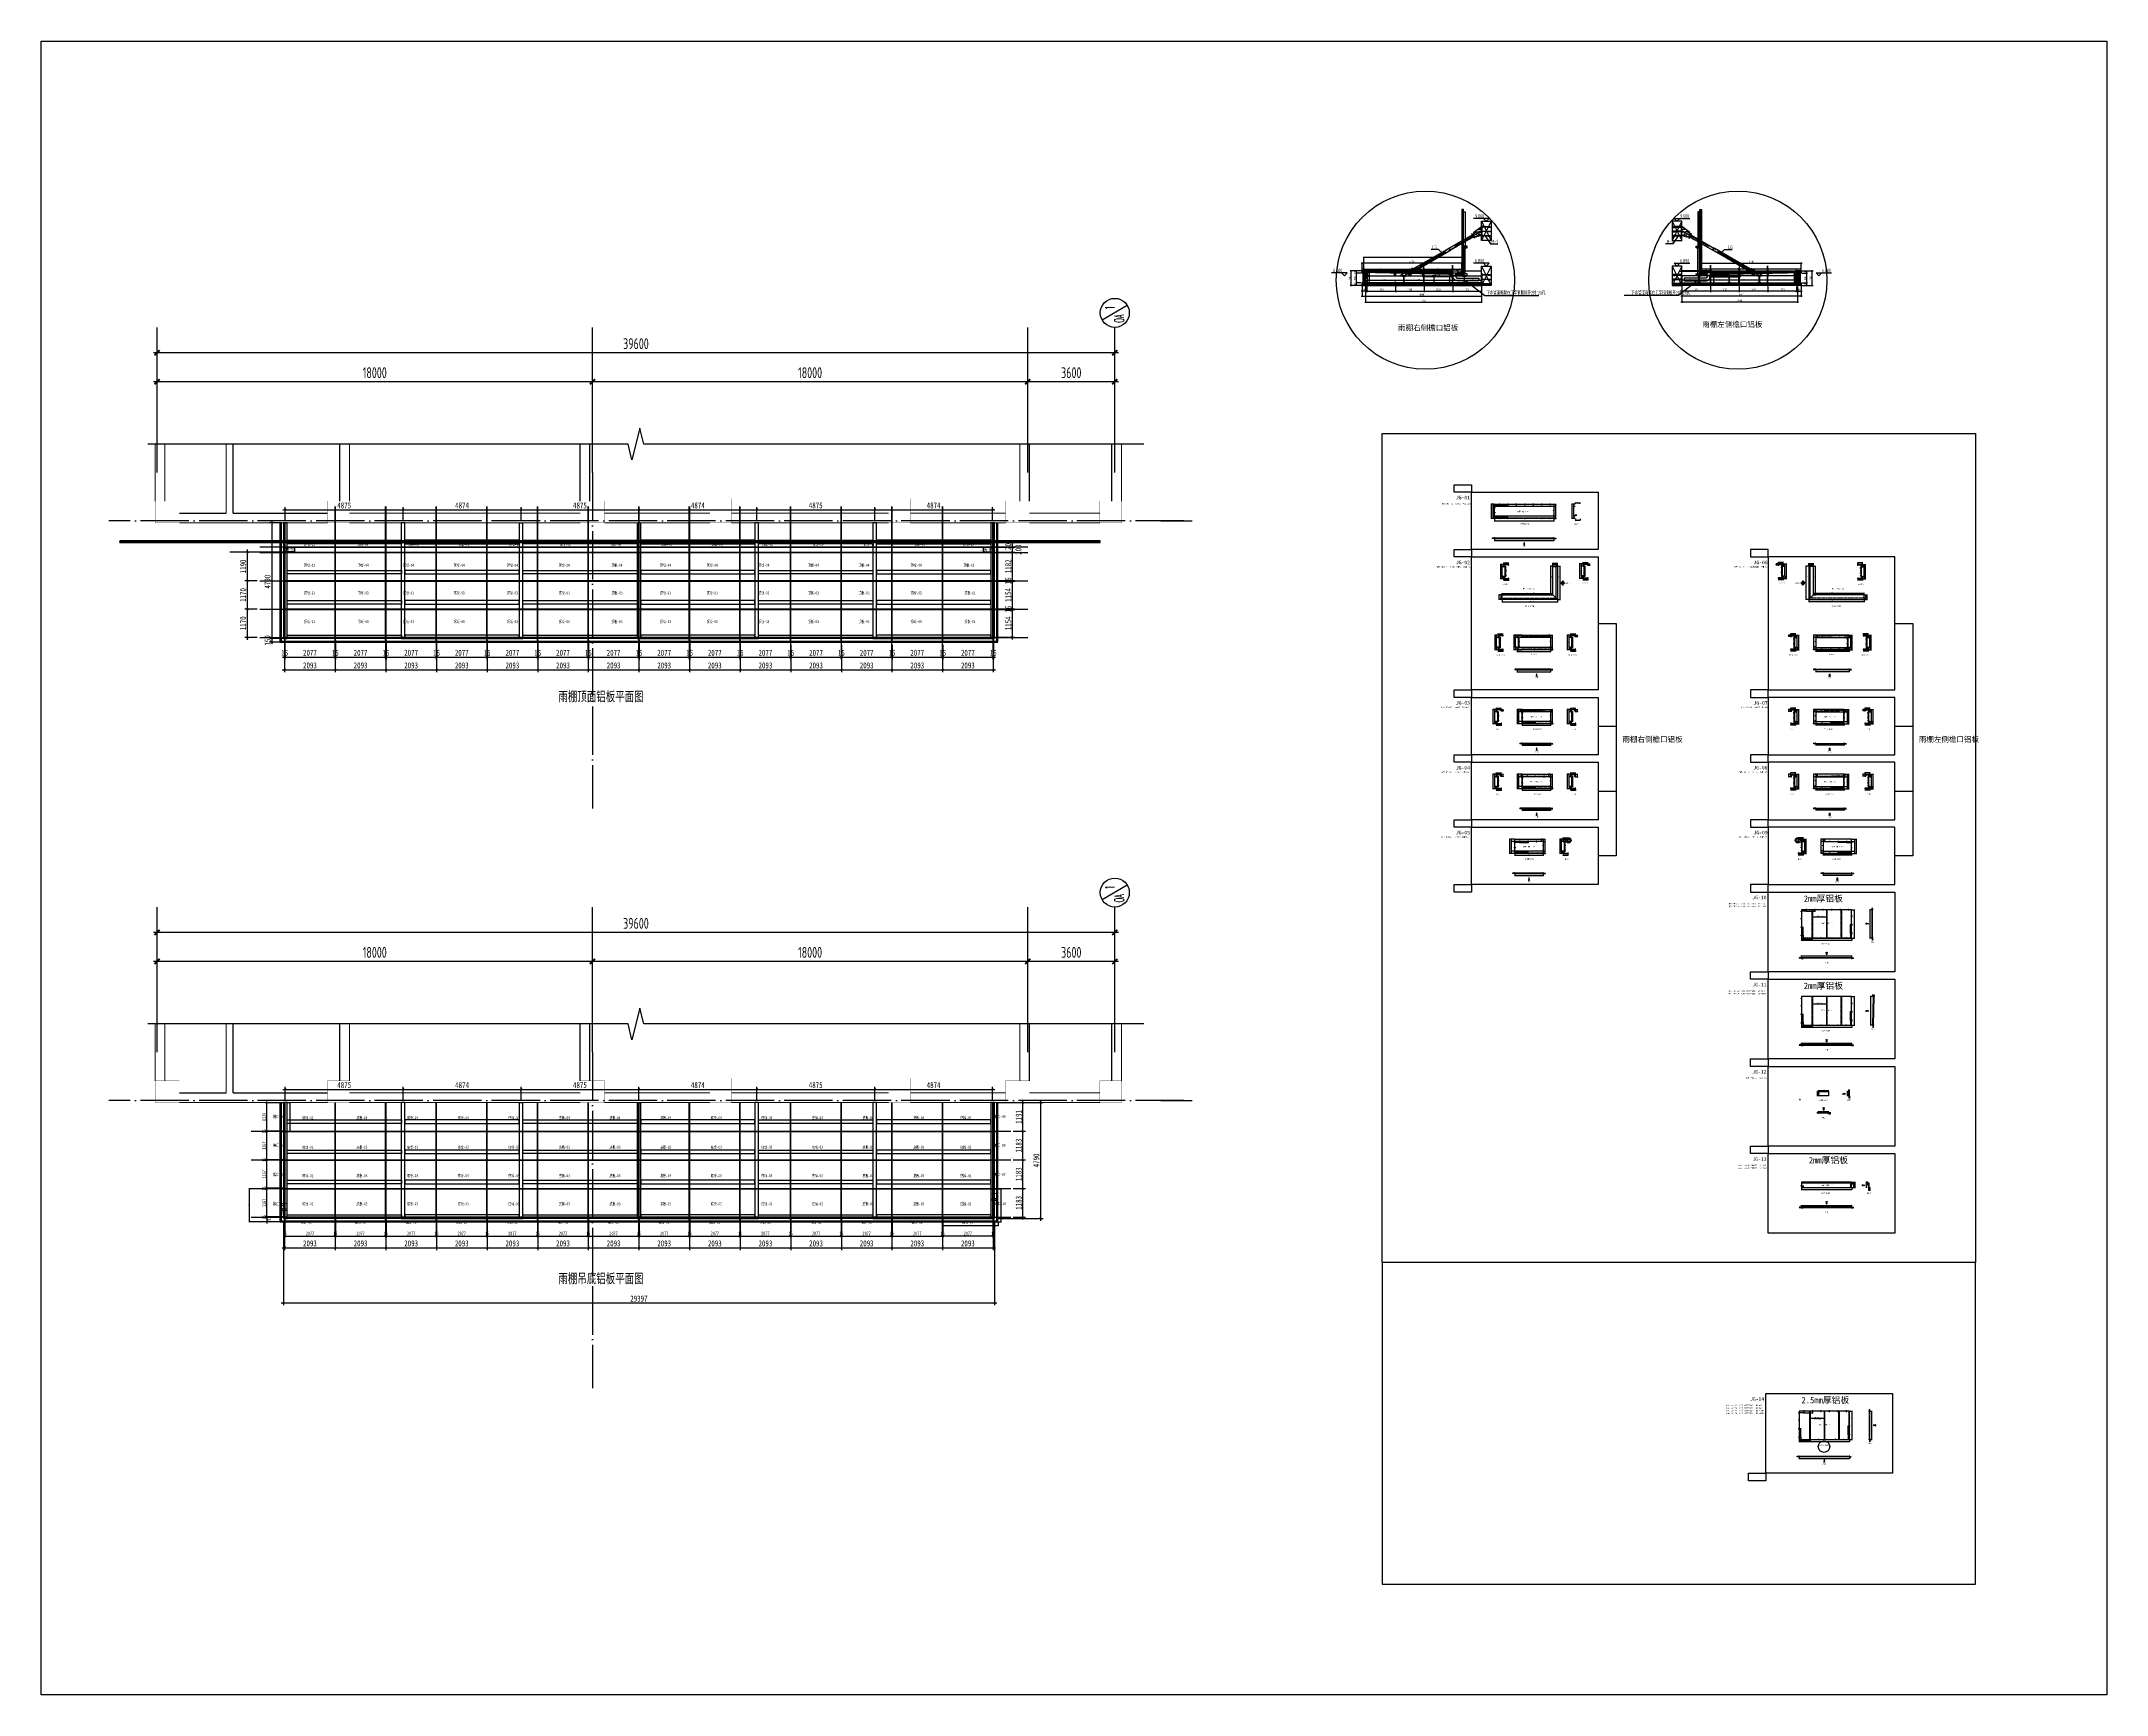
# Model space of a CAD drawing. Header units: millimetres. Extents: x 1519249 to 1604651, y -416196 to -347833.
import ezdxf
from ezdxf.enums import TextEntityAlignment as Align

# ---------------------------------------------------------------- set-up
doc = ezdxf.new("R2010")
doc.units = ezdxf.units.MM
doc.header["$LTSCALE"] = 1000
doc.header["$MEASUREMENT"] = 0
for name, pattern in [('$0$DASH', [0.35, 0.25, -0.1]), ('__DASH', [0.35, 0.25, -0.1]), ('CENTER', [2, 1.25, -0.25, 0.25, -0.25]), ('CENTERX2', [4, 2.5, -0.5, 0.5, -0.5]), ('D3轴线点划线', [1.9, 1.2, -0.3, 0.1, -0.3]), ('DASHED', [0.75, 0.5, -0.25]), ('DOTE', [2.42, 2, -0.2, 0.02, -0.2]), ('HIDDEN2', [0.1875, 0.125, -0.0625])]:
    doc.linetypes.add(name, pattern=pattern)
doc.layers.get('Defpoints').update_dxf_attribs({"color": 190})
for name, color, linetype in [('0-hatch', 8, 'Continuous'), ('0-铝合金投影', 112, 'Continuous'), ('4', 3, 'Continuous'), ('@@@@H @ 1', 2, 'Continuous'), ('BH-图层', 2, 'Continuous'), ('C-DOTE', 8, 'D3轴线点划线'), ('COLU_NUM', 7, 'Continuous'), ('DIM_IDEN', 3, 'Continuous'), ('F-CASTFIX', 1, 'Continuous'), ('F-hidden', 8, 'DASHED'), ('F-TEXT', 7, 'Continuous'), ('PJ', 4, 'Continuous'), ('PUB_DIM', 3, 'Continuous'), ('S-beam_con', 4, 'Continuous'), ('S-COLU', 50, 'Continuous'), ('S-details', 7, 'Continuous'), ('S-DETL-DIM', 151, 'Continuous'), ('S-dim', 3, 'Continuous'), ('S-grid', 14, 'DOTE'), ('S-STEEL', 111, 'Continuous'), ('S-STEEL-COLU', 62, 'Continuous'), ('S-WALL-WLINE1', 191, 'Continuous'), ('XC', 3, 'Continuous'), ('zx', 1, 'DOTE'), ('穿孔铝板', 161, 'Continuous')]:
    doc.layers.add(name, color=color, linetype=linetype)
doc.styles.add('_TCH_AXIS', font='COMPLEX.shx', dxfattribs={"bigfont": 'hztxt.shx'})
doc.styles.add('MtXpl_', font='simhei.ttf')
doc.styles.add('TSSD_Dimension', font='tssdeng.shx', dxfattribs={"width": 0.7, "bigfont": 'hztxt.shx'})
doc.styles.add('黑体', font='simhei.ttf', dxfattribs={"width": 0.7})
doc.dimstyles.new('BZ-60', dxfattribs={"dimscale": 60, "dimtxt": 2.5, "dimasz": 0.6, "dimexe": 1, "dimexo": 1, "dimgap": 0.5, "dimtad": 1, "dimdec": 0, "dimdsep": 46, "dimtxsty": '黑体', "dimblk": 'ARCHTICK', "dimcen": 3, "dimdle": 1, "dimclrd": 1, "dimclre": 1, "dimclrt": 2, "dimadec": 1, "dimazin": 0, "dimtfac": 1, "dimtdec": 0, "dimtix": 1, "dimtmove": 2, "dimatfit": 3, "dimldrblk": 'DOTSMALL', "dimfxl": 0, "dimtolj": 1, "dimtzin": 0, "dimarcsym": 0})
doc.dimstyles.new('HXWJ_1_150', dxfattribs={"dimtxt": 450, "dimasz": 150, "dimexe": 150, "dimexo": 375, "dimgap": 150, "dimtad": 1, "dimdec": 0, "dimdsep": 46, "dimtxsty": 'TSSD_Dimension', "dimblk": 'ARCHTICK', "dimcen": 0, "dimdle": 150, "dimclrt": 7, "dimaunit": 1, "dimadec": 4, "dimazin": 2, "dimtfac": 1, "dimtdec": 0, "dimtix": 1, "dimtmove": 2, "dimatfit": 3, "dimfxl": 0, "dimtolj": 1, "dimtzin": 0, "dimarcsym": 0})
doc.dimstyles.new('副本 (3) BZ-35', dxfattribs={"dimscale": 35, "dimtxt": 2.5, "dimasz": 0.6, "dimexe": 1, "dimexo": 1, "dimgap": 0.5, "dimtad": 1, "dimdec": 0, "dimdsep": 46, "dimtxsty": '黑体', "dimblk": 'ARCHTICK', "dimcen": 3, "dimdle": 1, "dimclrd": 1, "dimclre": 1, "dimclrt": 2, "dimadec": 1, "dimazin": 0, "dimtfac": 1, "dimtdec": 0, "dimtix": 1, "dimtmove": 2, "dimatfit": 3, "dimldrblk": 'DOTSMALL', "dimfxl": 0, "dimtolj": 1, "dimtzin": 0, "dimarcsym": 0})
doc.dimstyles.new('副本 BZ-10', dxfattribs={"dimscale": 15, "dimtxt": 2.5, "dimasz": 0.6, "dimexe": 1, "dimexo": 1, "dimgap": 0.5, "dimtad": 1, "dimdec": 0, "dimdsep": 46, "dimtxsty": '黑体', "dimblk": 'ARCHTICK', "dimcen": 3, "dimdle": 1, "dimclrd": 1, "dimclre": 1, "dimclrt": 2, "dimadec": 1, "dimazin": 0, "dimtfac": 1, "dimtdec": 0, "dimtix": 1, "dimtmove": 2, "dimatfit": 3, "dimldrblk": 'DOTSMALL', "dimfxl": 0, "dimtolj": 1, "dimtzin": 0, "dimarcsym": 0})
doc.dimstyles.new('副本 BZ-6', dxfattribs={"dimscale": 12, "dimtxt": 2.5, "dimasz": 0.5, "dimexe": 1, "dimexo": 1, "dimgap": 0.5, "dimtad": 1, "dimdec": 0, "dimdsep": 46, "dimtxsty": '黑体', "dimblk": 'ARCHTICK', "dimcen": 3, "dimdle": 1, "dimclrd": 1, "dimclre": 1, "dimclrt": 2, "dimadec": 1, "dimazin": 0, "dimtfac": 1, "dimtdec": 0, "dimtix": 1, "dimtmove": 2, "dimatfit": 3, "dimldrblk": 'DOTSMALL', "dimfxl": 0, "dimtolj": 1, "dimtzin": 0, "dimarcsym": 0})
doc.dimstyles.new('副本 BZ-60', dxfattribs={"dimscale": 100, "dimtxt": 2.5, "dimasz": 0.6, "dimexe": 1, "dimexo": 1, "dimgap": 0.5, "dimtad": 1, "dimdec": 0, "dimdsep": 46, "dimtxsty": '黑体', "dimblk": 'ARCHTICK', "dimcen": 3, "dimdle": 1, "dimclrd": 1, "dimclre": 1, "dimclrt": 2, "dimadec": 1, "dimazin": 0, "dimtfac": 1, "dimtdec": 0, "dimtix": 1, "dimtmove": 2, "dimatfit": 3, "dimldrblk": 'DOTSMALL', "dimfxl": 0, "dimtolj": 1, "dimtzin": 0, "dimarcsym": 0})
pattern_1 = [(45, (185143.8672, -87265.1281), (-0.8838834765, 0.8838834765), [])]
pattern_2 = [(45, (183638.8672, -87265.1281), (-0.8838834765, 0.8838834765), [])]
pattern_3 = [(45, (187643.8672, -87265.1281), (-0.8838834765, 0.8838834765), [])]
pattern_4 = [(45, (186393.8672, -87265.1281), (-0.8838834765, 0.8838834765), [])]
pattern_5 = [(45, (92169.05, -45447.421), (-17.67766953, 17.67766953), []), (135, (92169.05, -45447.421), (-17.67766953, -17.67766953), [])]
pattern_6 = [(45, (92169.0511, -44300.9072), (-1.3258252147, 1.3258252147), [])]

# ---------------------------------------------------------------- blocks, each defined once
blk = doc.blocks.new('_ArchTick')
at = {"color": 0, "linetype": 'ByBlock', "const_width": 0.5}
blk.add_lwpolyline([(-0.71, -0.71), (0.71, 0.71)], dxfattribs=at)
blk = doc.blocks.new('*D8')
at = {"layer": 'Defpoints', "color": 0, "transparency": 16777216}
for p in [(1524037, -360711), (1524037, -365661), (1563637, -365661)]:
    blk.add_point(p, dxfattribs=at)
at = {"layer": 'S-dim', "color": 0, "lineweight": -2, "transparency": 16777216}
for p, q in [((1563787, -360711), (1523887, -360711)), ((1524037, -365286), (1524037, -360561)), ((1563637, -365286), (1563637, -360561))]:
    blk.add_line(p, q, dxfattribs=at)
at = {"layer": 'S-dim', "color": 0, "lineweight": -2, "transparency": 16777216, "xscale": 150, "yscale": 150, "zscale": 150, "rotation": 180}
blk.add_blockref('_ArchTick', (1524037, -360711), dxfattribs=at)
at = {"layer": 'S-dim', "color": 0, "lineweight": -2, "transparency": 16777216, "xscale": 150, "yscale": 150, "zscale": 150}
blk.add_blockref('_ArchTick', (1563637, -360711), dxfattribs=at)
at = {"layer": 'S-dim', "color": 7, "transparency": 16777216, "insert": (1543837, -360336), "char_height": 450, "attachment_point": 5, "style": 'TSSD_Dimension'}
blk.add_mtext('\\A1;39600', dxfattribs=at)
blk = doc.blocks.new('*D9')
at = {"layer": 'Defpoints', "color": 0, "transparency": 16777216}
for p in [(1560037, -361911), (1560037, -365661), (1563637, -365661)]:
    blk.add_point(p, dxfattribs=at)
at = {"layer": 'S-dim', "color": 0, "lineweight": -2, "transparency": 16777216}
for p, q in [((1563787, -361911), (1559887, -361911)), ((1560037, -365286), (1560037, -361761)), ((1563637, -365286), (1563637, -361761))]:
    blk.add_line(p, q, dxfattribs=at)
at = {"layer": 'S-dim', "color": 0, "lineweight": -2, "transparency": 16777216, "xscale": 150, "yscale": 150, "zscale": 150, "rotation": 180}
blk.add_blockref('_ArchTick', (1560037, -361911), dxfattribs=at)
at = {"layer": 'S-dim', "color": 0, "lineweight": -2, "transparency": 16777216, "xscale": 150, "yscale": 150, "zscale": 150}
blk.add_blockref('_ArchTick', (1563637, -361911), dxfattribs=at)
at = {"layer": 'S-dim', "color": 7, "transparency": 16777216, "insert": (1561837, -361536), "char_height": 450, "attachment_point": 5, "style": 'TSSD_Dimension'}
blk.add_mtext('\\A1;3600', dxfattribs=at)
blk = doc.blocks.new('*D10')
at = {"layer": 'Defpoints', "color": 0, "transparency": 16777216}
for p in [(1542037, -361911), (1542037, -365661), (1560037, -365661)]:
    blk.add_point(p, dxfattribs=at)
at = {"layer": 'S-dim', "color": 0, "lineweight": -2, "transparency": 16777216}
for p, q in [((1560187, -361911), (1541887, -361911)), ((1542037, -365286), (1542037, -361761)), ((1560037, -365286), (1560037, -361761))]:
    blk.add_line(p, q, dxfattribs=at)
at = {"layer": 'S-dim', "color": 0, "lineweight": -2, "transparency": 16777216, "xscale": 150, "yscale": 150, "zscale": 150, "rotation": 180}
blk.add_blockref('_ArchTick', (1542037, -361911), dxfattribs=at)
at = {"layer": 'S-dim', "color": 0, "lineweight": -2, "transparency": 16777216, "xscale": 150, "yscale": 150, "zscale": 150}
blk.add_blockref('_ArchTick', (1560037, -361911), dxfattribs=at)
at = {"layer": 'S-dim', "color": 7, "transparency": 16777216, "insert": (1551037, -361536), "char_height": 450, "attachment_point": 5, "style": 'TSSD_Dimension'}
blk.add_mtext('\\A1;18000', dxfattribs=at)
blk = doc.blocks.new('*D11')
at = {"layer": 'Defpoints', "color": 0, "transparency": 16777216}
for p in [(1524037, -361911), (1524037, -365661), (1542037, -365661)]:
    blk.add_point(p, dxfattribs=at)
at = {"layer": 'S-dim', "color": 0, "lineweight": -2, "transparency": 16777216}
for p, q in [((1542187, -361911), (1523887, -361911)), ((1524037, -365286), (1524037, -361761)), ((1542037, -365286), (1542037, -361761))]:
    blk.add_line(p, q, dxfattribs=at)
at = {"layer": 'S-dim', "color": 0, "lineweight": -2, "transparency": 16777216, "xscale": 150, "yscale": 150, "zscale": 150, "rotation": 180}
blk.add_blockref('_ArchTick', (1524037, -361911), dxfattribs=at)
at = {"layer": 'S-dim', "color": 0, "lineweight": -2, "transparency": 16777216, "xscale": 150, "yscale": 150, "zscale": 150}
blk.add_blockref('_ArchTick', (1542037, -361911), dxfattribs=at)
at = {"layer": 'S-dim', "color": 7, "transparency": 16777216, "insert": (1533037, -361536), "char_height": 450, "attachment_point": 5, "style": 'TSSD_Dimension'}
blk.add_mtext('\\A1;18000', dxfattribs=at)
blk = doc.blocks.new('333444445')
at = {"color": 252, "true_color": 0x939598}
for points in [[(1455675, -363611), (1455825, -363611), (1455825, -358821), (1455675, -358821)], [(1460551, -359536), (1460551, -359686), (1455825, -359686), (1455825, -359536)], [(1460550, -363611), (1460700, -363611), (1460700, -358821), (1460550, -358821)], [(1460699, -359536), (1460699, -359686), (1465424, -359686), (1465424, -359536)], [(1465424, -363611), (1465574, -363611), (1465574, -358831), (1465424, -358831)], [(1470299, -359536), (1470299, -359686), (1465574, -359686), (1465574, -359536)], [(1470299, -363611), (1470449, -363611), (1470449, -358831), (1470299, -358831)], [(1470448, -359536), (1470448, -359686), (1475173, -359686), (1475173, -359536)], [(1475173, -363611), (1475323, -363611), (1475323, -358821), (1475173, -358821)], [(1480048, -359536), (1480048, -359686), (1475323, -359686), (1475323, -359536)], [(1480048, -363611), (1480198, -363611), (1480198, -358821), (1480048, -358821)], [(1480198, -359536), (1480198, -359686), (1484922, -359686), (1484922, -359536)], [(1484922, -363611), (1485072, -363611), (1485072, -358815), (1484922, -358815)], [(1460551, -360786), (1460551, -360936), (1455825, -360936), (1455825, -360786)], [(1460699, -360786), (1460699, -360936), (1465424, -360936), (1465424, -360786)], [(1470299, -360786), (1470299, -360936), (1465574, -360936), (1465574, -360786)], [(1470448, -360786), (1470448, -360936), (1475173, -360936), (1475173, -360786)], [(1480048, -360786), (1480048, -360936), (1475323, -360936), (1475323, -360786)], [(1480198, -360786), (1480198, -360936), (1484922, -360936), (1484922, -360786)], [(1460551, -362036), (1460551, -362186), (1455825, -362186), (1455825, -362036)], [(1460699, -362036), (1460699, -362186), (1465424, -362186), (1465424, -362036)], [(1470299, -362036), (1470299, -362186), (1465574, -362186), (1465574, -362036)], [(1470448, -362036), (1470448, -362186), (1475173, -362186), (1475173, -362036)], [(1480048, -362036), (1480048, -362186), (1475323, -362186), (1475323, -362036)], [(1480198, -362036), (1480198, -362186), (1484922, -362186), (1484922, -362036)], [(1460551, -363461), (1460551, -363611), (1455825, -363611), (1455825, -363461)], [(1460699, -363461), (1460699, -363611), (1465424, -363611), (1465424, -363461)], [(1470299, -363461), (1470299, -363611), (1465574, -363611), (1465574, -363461)], [(1470448, -363461), (1470448, -363611), (1475173, -363611), (1475173, -363461)], [(1480048, -363461), (1480048, -363611), (1475323, -363611), (1475323, -363461)], [(1480198, -363461), (1480198, -363611), (1484922, -363611), (1484922, -363461)]]:
    blk.add_lwpolyline(points, close=True, dxfattribs=at)
blk = doc.blocks.new('*D12')
at = {"color": 1, "lineweight": -2, "transparency": 16777216}
for p, q in [((1529211, -373816), (1531503, -373816)), ((1529311, -373400), (1529311, -373916)), ((1531403, -373400), (1531403, -373916))]:
    blk.add_line(p, q, dxfattribs=at)
at = {"layer": 'Defpoints', "color": 0, "transparency": 16777216}
for p in [(1529311, -373300), (1531403, -373300), (1531403, -373816)]:
    blk.add_point(p, dxfattribs=at)
at = {"color": 1, "lineweight": -2, "transparency": 16777216, "xscale": 60, "yscale": 60, "zscale": 60, "rotation": 180}
blk.add_blockref('_ArchTick', (1529311, -373816), dxfattribs=at)
at = {"color": 1, "lineweight": -2, "transparency": 16777216, "xscale": 60, "yscale": 60, "zscale": 60}
blk.add_blockref('_ArchTick', (1531403, -373816), dxfattribs=at)
at = {"color": 2, "transparency": 16777216, "insert": (1530357, -373639), "char_height": 250, "attachment_point": 5, "style": '黑体'}
blk.add_mtext('\\A1;2093', dxfattribs=at)
blk = doc.blocks.new('_DotSmall')
at = {"color": 0, "linetype": 'ByBlock', "const_width": 0.5}
blk.add_lwpolyline([(-0.0625, 0, 1), (0.0625, 0, 1)], format="xyb", close=True, dxfattribs=at)
blk = doc.blocks.new('*D13')
at = {"color": 1, "lineweight": -2, "transparency": 16777216}
for p, q in [((1531303, -373816), (1533596, -373816)), ((1531403, -373400), (1531403, -373916)), ((1533496, -373400), (1533496, -373916))]:
    blk.add_line(p, q, dxfattribs=at)
at = {"layer": 'Defpoints', "color": 0, "transparency": 16777216}
for p in [(1531403, -373300), (1533496, -373300), (1533496, -373816)]:
    blk.add_point(p, dxfattribs=at)
at = {"color": 1, "lineweight": -2, "transparency": 16777216, "xscale": 60, "yscale": 60, "zscale": 60, "rotation": 180}
blk.add_blockref('_ArchTick', (1531403, -373816), dxfattribs=at)
at = {"color": 1, "lineweight": -2, "transparency": 16777216, "xscale": 60, "yscale": 60, "zscale": 60}
blk.add_blockref('_ArchTick', (1533496, -373816), dxfattribs=at)
at = {"color": 2, "transparency": 16777216, "insert": (1532450, -373639), "char_height": 250, "attachment_point": 5, "style": '黑体'}
blk.add_mtext('\\A1;2093', dxfattribs=at)
blk = doc.blocks.new('*D14')
at = {"color": 1, "lineweight": -2, "transparency": 16777216}
for p, q in [((1533396, -373816), (1535689, -373816)), ((1533496, -373400), (1533496, -373916)), ((1535589, -373400), (1535589, -373916))]:
    blk.add_line(p, q, dxfattribs=at)
at = {"layer": 'Defpoints', "color": 0, "transparency": 16777216}
for p in [(1533496, -373300), (1535589, -373300), (1535589, -373816)]:
    blk.add_point(p, dxfattribs=at)
at = {"color": 1, "lineweight": -2, "transparency": 16777216, "xscale": 60, "yscale": 60, "zscale": 60, "rotation": 180}
blk.add_blockref('_ArchTick', (1533496, -373816), dxfattribs=at)
at = {"color": 1, "lineweight": -2, "transparency": 16777216, "xscale": 60, "yscale": 60, "zscale": 60}
blk.add_blockref('_ArchTick', (1535589, -373816), dxfattribs=at)
at = {"color": 2, "transparency": 16777216, "insert": (1534542, -373639), "char_height": 250, "attachment_point": 5, "style": '黑体'}
blk.add_mtext('\\A1;2093', dxfattribs=at)
blk = doc.blocks.new('*D15')
at = {"color": 1, "lineweight": -2, "transparency": 16777216}
for p, q in [((1535489, -373816), (1537781, -373816)), ((1535589, -373400), (1535589, -373916)), ((1537681, -373400), (1537681, -373916))]:
    blk.add_line(p, q, dxfattribs=at)
at = {"layer": 'Defpoints', "color": 0, "transparency": 16777216}
for p in [(1535589, -373300), (1537681, -373300), (1537681, -373816)]:
    blk.add_point(p, dxfattribs=at)
at = {"color": 1, "lineweight": -2, "transparency": 16777216, "xscale": 60, "yscale": 60, "zscale": 60, "rotation": 180}
blk.add_blockref('_ArchTick', (1535589, -373816), dxfattribs=at)
at = {"color": 1, "lineweight": -2, "transparency": 16777216, "xscale": 60, "yscale": 60, "zscale": 60}
blk.add_blockref('_ArchTick', (1537681, -373816), dxfattribs=at)
at = {"color": 2, "transparency": 16777216, "insert": (1536635, -373639), "char_height": 250, "attachment_point": 5, "style": '黑体'}
blk.add_mtext('\\A1;2093', dxfattribs=at)
blk = doc.blocks.new('*D16')
at = {"color": 1, "lineweight": -2, "transparency": 16777216}
for p, q in [((1537581, -373816), (1539874, -373816)), ((1537681, -373400), (1537681, -373916)), ((1539774, -373400), (1539774, -373916))]:
    blk.add_line(p, q, dxfattribs=at)
at = {"layer": 'Defpoints', "color": 0, "transparency": 16777216}
for p in [(1537681, -373300), (1539774, -373300), (1539774, -373816)]:
    blk.add_point(p, dxfattribs=at)
at = {"color": 1, "lineweight": -2, "transparency": 16777216, "xscale": 60, "yscale": 60, "zscale": 60, "rotation": 180}
blk.add_blockref('_ArchTick', (1537681, -373816), dxfattribs=at)
at = {"color": 1, "lineweight": -2, "transparency": 16777216, "xscale": 60, "yscale": 60, "zscale": 60}
blk.add_blockref('_ArchTick', (1539774, -373816), dxfattribs=at)
at = {"color": 2, "transparency": 16777216, "insert": (1538728, -373639), "char_height": 250, "attachment_point": 5, "style": '黑体'}
blk.add_mtext('\\A1;2093', dxfattribs=at)
blk = doc.blocks.new('*D17')
at = {"color": 1, "lineweight": -2, "transparency": 16777216}
for p, q in [((1539674, -373816), (1541967, -373816)), ((1539774, -373400), (1539774, -373916)), ((1541867, -373400), (1541867, -373916))]:
    blk.add_line(p, q, dxfattribs=at)
at = {"layer": 'Defpoints', "color": 0, "transparency": 16777216}
for p in [(1539774, -373300), (1541867, -373300), (1541867, -373816)]:
    blk.add_point(p, dxfattribs=at)
at = {"color": 1, "lineweight": -2, "transparency": 16777216, "xscale": 60, "yscale": 60, "zscale": 60, "rotation": 180}
blk.add_blockref('_ArchTick', (1539774, -373816), dxfattribs=at)
at = {"color": 1, "lineweight": -2, "transparency": 16777216, "xscale": 60, "yscale": 60, "zscale": 60}
blk.add_blockref('_ArchTick', (1541867, -373816), dxfattribs=at)
at = {"color": 2, "transparency": 16777216, "insert": (1540820, -373639), "char_height": 250, "attachment_point": 5, "style": '黑体'}
blk.add_mtext('\\A1;2093', dxfattribs=at)
blk = doc.blocks.new('*D18')
at = {"color": 1, "lineweight": -2, "transparency": 16777216}
for p, q in [((1541767, -373816), (1544059, -373816)), ((1541867, -373400), (1541867, -373916)), ((1543959, -373400), (1543959, -373916))]:
    blk.add_line(p, q, dxfattribs=at)
at = {"layer": 'Defpoints', "color": 0, "transparency": 16777216}
for p in [(1541867, -373300), (1543959, -373300), (1543959, -373816)]:
    blk.add_point(p, dxfattribs=at)
at = {"color": 1, "lineweight": -2, "transparency": 16777216, "xscale": 60, "yscale": 60, "zscale": 60, "rotation": 180}
blk.add_blockref('_ArchTick', (1541867, -373816), dxfattribs=at)
at = {"color": 1, "lineweight": -2, "transparency": 16777216, "xscale": 60, "yscale": 60, "zscale": 60}
blk.add_blockref('_ArchTick', (1543959, -373816), dxfattribs=at)
at = {"color": 2, "transparency": 16777216, "insert": (1542913, -373639), "char_height": 250, "attachment_point": 5, "style": '黑体'}
blk.add_mtext('\\A1;2093', dxfattribs=at)
blk = doc.blocks.new('*D19')
at = {"color": 1, "lineweight": -2, "transparency": 16777216}
for p, q in [((1543859, -373816), (1546152, -373816)), ((1543959, -373400), (1543959, -373916)), ((1546052, -373400), (1546052, -373916))]:
    blk.add_line(p, q, dxfattribs=at)
at = {"layer": 'Defpoints', "color": 0, "transparency": 16777216}
for p in [(1543959, -373300), (1546052, -373300), (1546052, -373816)]:
    blk.add_point(p, dxfattribs=at)
at = {"color": 1, "lineweight": -2, "transparency": 16777216, "xscale": 60, "yscale": 60, "zscale": 60, "rotation": 180}
blk.add_blockref('_ArchTick', (1543959, -373816), dxfattribs=at)
at = {"color": 1, "lineweight": -2, "transparency": 16777216, "xscale": 60, "yscale": 60, "zscale": 60}
blk.add_blockref('_ArchTick', (1546052, -373816), dxfattribs=at)
at = {"color": 2, "transparency": 16777216, "insert": (1545005, -373639), "char_height": 250, "attachment_point": 5, "style": '黑体'}
blk.add_mtext('\\A1;2093', dxfattribs=at)
blk = doc.blocks.new('*D20')
at = {"color": 1, "lineweight": -2, "transparency": 16777216}
for p, q in [((1545952, -373816), (1548244, -373816)), ((1546052, -373400), (1546052, -373916)), ((1548144, -373400), (1548144, -373916))]:
    blk.add_line(p, q, dxfattribs=at)
at = {"layer": 'Defpoints', "color": 0, "transparency": 16777216}
for p in [(1546052, -373300), (1548144, -373300), (1548144, -373816)]:
    blk.add_point(p, dxfattribs=at)
at = {"color": 1, "lineweight": -2, "transparency": 16777216, "xscale": 60, "yscale": 60, "zscale": 60, "rotation": 180}
blk.add_blockref('_ArchTick', (1546052, -373816), dxfattribs=at)
at = {"color": 1, "lineweight": -2, "transparency": 16777216, "xscale": 60, "yscale": 60, "zscale": 60}
blk.add_blockref('_ArchTick', (1548144, -373816), dxfattribs=at)
at = {"color": 2, "transparency": 16777216, "insert": (1547098, -373639), "char_height": 250, "attachment_point": 5, "style": '黑体'}
blk.add_mtext('\\A1;2093', dxfattribs=at)
blk = doc.blocks.new('*D21')
at = {"color": 1, "lineweight": -2, "transparency": 16777216}
for p, q in [((1548044, -373816), (1550337, -373816)), ((1548144, -373400), (1548144, -373916)), ((1550237, -373400), (1550237, -373916))]:
    blk.add_line(p, q, dxfattribs=at)
at = {"layer": 'Defpoints', "color": 0, "transparency": 16777216}
for p in [(1548144, -373300), (1550237, -373300), (1550237, -373816)]:
    blk.add_point(p, dxfattribs=at)
at = {"color": 1, "lineweight": -2, "transparency": 16777216, "xscale": 60, "yscale": 60, "zscale": 60, "rotation": 180}
blk.add_blockref('_ArchTick', (1548144, -373816), dxfattribs=at)
at = {"color": 1, "lineweight": -2, "transparency": 16777216, "xscale": 60, "yscale": 60, "zscale": 60}
blk.add_blockref('_ArchTick', (1550237, -373816), dxfattribs=at)
at = {"color": 2, "transparency": 16777216, "insert": (1549191, -373639), "char_height": 250, "attachment_point": 5, "style": '黑体'}
blk.add_mtext('\\A1;2093', dxfattribs=at)
blk = doc.blocks.new('*D22')
at = {"color": 1, "lineweight": -2, "transparency": 16777216}
for p, q in [((1550137, -373816), (1552430, -373816)), ((1550237, -373400), (1550237, -373916)), ((1552330, -373400), (1552330, -373916))]:
    blk.add_line(p, q, dxfattribs=at)
at = {"layer": 'Defpoints', "color": 0, "transparency": 16777216}
for p in [(1550237, -373300), (1552330, -373300), (1552330, -373816)]:
    blk.add_point(p, dxfattribs=at)
at = {"color": 1, "lineweight": -2, "transparency": 16777216, "xscale": 60, "yscale": 60, "zscale": 60, "rotation": 180}
blk.add_blockref('_ArchTick', (1550237, -373816), dxfattribs=at)
at = {"color": 1, "lineweight": -2, "transparency": 16777216, "xscale": 60, "yscale": 60, "zscale": 60}
blk.add_blockref('_ArchTick', (1552330, -373816), dxfattribs=at)
at = {"color": 2, "transparency": 16777216, "insert": (1551283, -373639), "char_height": 250, "attachment_point": 5, "style": '黑体'}
blk.add_mtext('\\A1;2093', dxfattribs=at)
blk = doc.blocks.new('*D23')
at = {"color": 1, "lineweight": -2, "transparency": 16777216}
for p, q in [((1552230, -373816), (1554522, -373816)), ((1552330, -373400), (1552330, -373916)), ((1554422, -373400), (1554422, -373916))]:
    blk.add_line(p, q, dxfattribs=at)
at = {"layer": 'Defpoints', "color": 0, "transparency": 16777216}
for p in [(1552330, -373300), (1554422, -373300), (1554422, -373816)]:
    blk.add_point(p, dxfattribs=at)
at = {"color": 1, "lineweight": -2, "transparency": 16777216, "xscale": 60, "yscale": 60, "zscale": 60, "rotation": 180}
blk.add_blockref('_ArchTick', (1552330, -373816), dxfattribs=at)
at = {"color": 1, "lineweight": -2, "transparency": 16777216, "xscale": 60, "yscale": 60, "zscale": 60}
blk.add_blockref('_ArchTick', (1554422, -373816), dxfattribs=at)
at = {"color": 2, "transparency": 16777216, "insert": (1553376, -373639), "char_height": 250, "attachment_point": 5, "style": '黑体'}
blk.add_mtext('\\A1;2093', dxfattribs=at)
blk = doc.blocks.new('*D24')
at = {"color": 1, "lineweight": -2, "transparency": 16777216}
for p, q in [((1554322, -373816), (1556615, -373816)), ((1554422, -373400), (1554422, -373916)), ((1556515, -373400), (1556515, -373916))]:
    blk.add_line(p, q, dxfattribs=at)
at = {"layer": 'Defpoints', "color": 0, "transparency": 16777216}
for p in [(1554422, -373300), (1556515, -373300), (1556515, -373816)]:
    blk.add_point(p, dxfattribs=at)
at = {"color": 1, "lineweight": -2, "transparency": 16777216, "xscale": 60, "yscale": 60, "zscale": 60, "rotation": 180}
blk.add_blockref('_ArchTick', (1554422, -373816), dxfattribs=at)
at = {"color": 1, "lineweight": -2, "transparency": 16777216, "xscale": 60, "yscale": 60, "zscale": 60}
blk.add_blockref('_ArchTick', (1556515, -373816), dxfattribs=at)
at = {"color": 2, "transparency": 16777216, "insert": (1555469, -373639), "char_height": 250, "attachment_point": 5, "style": '黑体'}
blk.add_mtext('\\A1;2093', dxfattribs=at)
blk = doc.blocks.new('*D25')
at = {"color": 1, "lineweight": -2, "transparency": 16777216}
for p, q in [((1556415, -373816), (1558708, -373816)), ((1556515, -373400), (1556515, -373916)), ((1558608, -373400), (1558608, -373916))]:
    blk.add_line(p, q, dxfattribs=at)
at = {"layer": 'Defpoints', "color": 0, "transparency": 16777216}
for p in [(1556515, -373300), (1558608, -373300), (1558608, -373816)]:
    blk.add_point(p, dxfattribs=at)
at = {"color": 1, "lineweight": -2, "transparency": 16777216, "xscale": 60, "yscale": 60, "zscale": 60, "rotation": 180}
blk.add_blockref('_ArchTick', (1556515, -373816), dxfattribs=at)
at = {"color": 1, "lineweight": -2, "transparency": 16777216, "xscale": 60, "yscale": 60, "zscale": 60}
blk.add_blockref('_ArchTick', (1558608, -373816), dxfattribs=at)
at = {"color": 2, "transparency": 16777216, "insert": (1557561, -373639), "char_height": 250, "attachment_point": 5, "style": '黑体'}
blk.add_mtext('\\A1;2093', dxfattribs=at)
blk = doc.blocks.new('*D26')
at = {"color": 1, "lineweight": -2, "transparency": 16777216}
for p, q in [((1528179, -371311), (1527671, -371311)), ((1527771, -372581), (1527771, -371211)), ((1528179, -372481), (1527671, -372481))]:
    blk.add_line(p, q, dxfattribs=at)
at = {"layer": 'Defpoints', "color": 0, "transparency": 16777216}
for p in [(1527771, -371311), (1528279, -371311), (1528279, -372481)]:
    blk.add_point(p, dxfattribs=at)
at = {"color": 1, "lineweight": -2, "transparency": 16777216, "xscale": 60, "yscale": 60, "zscale": 60}
for p, rotation in [((1527771, -371311), 90), ((1527771, -372481), 270)]:
    blk.add_blockref('_ArchTick', p, dxfattribs=dict(at, rotation=rotation))
at = {"color": 2, "transparency": 16777216, "insert": (1527595, -371896), "char_height": 250, "attachment_point": 5, "rotation": 90, "style": '黑体'}
blk.add_mtext('\\A1;1170', dxfattribs=at)
blk = doc.blocks.new('*D27')
at = {"color": 1, "lineweight": -2, "transparency": 16777216}
for p, q in [((1528179, -370141), (1527671, -370141)), ((1527771, -371411), (1527771, -370041)), ((1528179, -371311), (1527671, -371311))]:
    blk.add_line(p, q, dxfattribs=at)
at = {"layer": 'Defpoints', "color": 0, "transparency": 16777216}
for p in [(1527771, -370141), (1528279, -370141), (1528279, -371311)]:
    blk.add_point(p, dxfattribs=at)
at = {"color": 1, "lineweight": -2, "transparency": 16777216, "xscale": 60, "yscale": 60, "zscale": 60}
for p, rotation in [((1527771, -370141), 90), ((1527771, -371311), 270)]:
    blk.add_blockref('_ArchTick', p, dxfattribs=dict(at, rotation=rotation))
at = {"color": 2, "transparency": 16777216, "insert": (1527595, -370726), "char_height": 250, "attachment_point": 5, "rotation": 90, "style": '黑体'}
blk.add_mtext('\\A1;1170', dxfattribs=at)
blk = doc.blocks.new('*D28')
at = {"color": 1, "lineweight": -2, "transparency": 16777216}
for p, q in [((1527771, -370241), (1527771, -368851)), ((1528179, -368951), (1527671, -368951)), ((1528179, -370141), (1527671, -370141))]:
    blk.add_line(p, q, dxfattribs=at)
at = {"layer": 'Defpoints', "color": 0, "transparency": 16777216}
for p in [(1527771, -368951), (1528279, -368951), (1528279, -370141)]:
    blk.add_point(p, dxfattribs=at)
at = {"color": 1, "lineweight": -2, "transparency": 16777216, "xscale": 60, "yscale": 60, "zscale": 60}
for p, rotation in [((1527771, -368951), 90), ((1527771, -370141), 270)]:
    blk.add_blockref('_ArchTick', p, dxfattribs=dict(at, rotation=rotation))
at = {"color": 2, "transparency": 16777216, "insert": (1527595, -369546), "char_height": 250, "attachment_point": 5, "rotation": 90, "style": '黑体'}
blk.add_mtext('\\A1;1190', dxfattribs=at)
blk = doc.blocks.new('*D29')
at = {"color": 1, "lineweight": -2, "transparency": 16777216}
for p, q in [((1529161, -367741), (1528679, -367741)), ((1528779, -367641), (1528779, -372631)), ((1529161, -372531), (1528679, -372531))]:
    blk.add_line(p, q, dxfattribs=at)
at = {"layer": 'Defpoints', "color": 0, "transparency": 16777216}
for p in [(1529261, -367741), (1528779, -372531), (1529261, -372531)]:
    blk.add_point(p, dxfattribs=at)
at = {"color": 1, "lineweight": -2, "transparency": 16777216, "xscale": 60, "yscale": 60, "zscale": 60}
for p, rotation in [((1528779, -367741), 90), ((1528779, -372531), 270)]:
    blk.add_blockref('_ArchTick', p, dxfattribs=dict(at, rotation=rotation))
at = {"color": 2, "transparency": 16777216, "insert": (1528603, -370176), "char_height": 250, "attachment_point": 5, "rotation": 90, "style": '黑体'}
blk.add_mtext('\\A1;4790', dxfattribs=at)
blk = doc.blocks.new('*D30')
at = {"color": 1, "lineweight": -2, "transparency": 16777216}
for p, q in [((1529311, -372531), (1528679, -372531)), ((1529311, -372681), (1528679, -372681)), ((1528779, -372531), (1528779, -372471)), ((1528779, -372531), (1528779, -372681)), ((1528779, -372681), (1528779, -372741))]:
    blk.add_line(p, q, dxfattribs=at)
at = {"layer": 'Defpoints', "color": 0, "transparency": 16777216}
for p in [(1528779, -372681), (1529411, -372531), (1529411, -372681)]:
    blk.add_point(p, dxfattribs=at)
at = {"color": 1, "lineweight": -2, "transparency": 16777216, "xscale": 60, "yscale": 60, "zscale": 60}
for p, rotation in [((1528779, -372531), 270), ((1528779, -372681), 90)]:
    blk.add_blockref('_ArchTick', p, dxfattribs=dict(at, rotation=rotation))
at = {"color": 2, "transparency": 16777216, "insert": (1528603, -372606), "char_height": 250, "attachment_point": 5, "rotation": 90, "style": '黑体'}
blk.add_mtext('\\A1;150', dxfattribs=at)
blk = doc.blocks.new('*D38')
at = {"layer": 'Defpoints', "color": 0, "transparency": 16777216}
for p in [(1524037, -384680), (1524037, -389630), (1563637, -389630)]:
    blk.add_point(p, dxfattribs=at)
at = {"layer": 'S-dim', "color": 0, "lineweight": -2, "transparency": 16777216}
for p, q in [((1563787, -384680), (1523887, -384680)), ((1524037, -389255), (1524037, -384530)), ((1563637, -389255), (1563637, -384530))]:
    blk.add_line(p, q, dxfattribs=at)
at = {"layer": 'S-dim', "color": 0, "lineweight": -2, "transparency": 16777216, "xscale": 150, "yscale": 150, "zscale": 150, "rotation": 180}
blk.add_blockref('_ArchTick', (1524037, -384680), dxfattribs=at)
at = {"layer": 'S-dim', "color": 0, "lineweight": -2, "transparency": 16777216, "xscale": 150, "yscale": 150, "zscale": 150}
blk.add_blockref('_ArchTick', (1563637, -384680), dxfattribs=at)
at = {"layer": 'S-dim', "color": 7, "transparency": 16777216, "insert": (1543837, -384305), "char_height": 450, "attachment_point": 5, "style": 'TSSD_Dimension'}
blk.add_mtext('\\A1;39600', dxfattribs=at)
blk = doc.blocks.new('*D39')
at = {"layer": 'Defpoints', "color": 0, "transparency": 16777216}
for p in [(1560037, -385880), (1560037, -389630), (1563637, -389630)]:
    blk.add_point(p, dxfattribs=at)
at = {"layer": 'S-dim', "color": 0, "lineweight": -2, "transparency": 16777216}
for p, q in [((1563787, -385880), (1559887, -385880)), ((1560037, -389255), (1560037, -385730)), ((1563637, -389255), (1563637, -385730))]:
    blk.add_line(p, q, dxfattribs=at)
at = {"layer": 'S-dim', "color": 0, "lineweight": -2, "transparency": 16777216, "xscale": 150, "yscale": 150, "zscale": 150, "rotation": 180}
blk.add_blockref('_ArchTick', (1560037, -385880), dxfattribs=at)
at = {"layer": 'S-dim', "color": 0, "lineweight": -2, "transparency": 16777216, "xscale": 150, "yscale": 150, "zscale": 150}
blk.add_blockref('_ArchTick', (1563637, -385880), dxfattribs=at)
at = {"layer": 'S-dim', "color": 7, "transparency": 16777216, "insert": (1561837, -385505), "char_height": 450, "attachment_point": 5, "style": 'TSSD_Dimension'}
blk.add_mtext('\\A1;3600', dxfattribs=at)
blk = doc.blocks.new('*D40')
at = {"layer": 'Defpoints', "color": 0, "transparency": 16777216}
for p in [(1542037, -385880), (1542037, -389630), (1560037, -389630)]:
    blk.add_point(p, dxfattribs=at)
at = {"layer": 'S-dim', "color": 0, "lineweight": -2, "transparency": 16777216}
for p, q in [((1560187, -385880), (1541887, -385880)), ((1542037, -389255), (1542037, -385730)), ((1560037, -389255), (1560037, -385730))]:
    blk.add_line(p, q, dxfattribs=at)
at = {"layer": 'S-dim', "color": 0, "lineweight": -2, "transparency": 16777216, "xscale": 150, "yscale": 150, "zscale": 150, "rotation": 180}
blk.add_blockref('_ArchTick', (1542037, -385880), dxfattribs=at)
at = {"layer": 'S-dim', "color": 0, "lineweight": -2, "transparency": 16777216, "xscale": 150, "yscale": 150, "zscale": 150}
blk.add_blockref('_ArchTick', (1560037, -385880), dxfattribs=at)
at = {"layer": 'S-dim', "color": 7, "transparency": 16777216, "insert": (1551037, -385505), "char_height": 450, "attachment_point": 5, "style": 'TSSD_Dimension'}
blk.add_mtext('\\A1;18000', dxfattribs=at)
blk = doc.blocks.new('*D41')
at = {"layer": 'Defpoints', "color": 0, "transparency": 16777216}
for p in [(1524037, -385880), (1524037, -389630), (1542037, -389630)]:
    blk.add_point(p, dxfattribs=at)
at = {"layer": 'S-dim', "color": 0, "lineweight": -2, "transparency": 16777216}
for p, q in [((1542187, -385880), (1523887, -385880)), ((1524037, -389255), (1524037, -385730)), ((1542037, -389255), (1542037, -385730))]:
    blk.add_line(p, q, dxfattribs=at)
at = {"layer": 'S-dim', "color": 0, "lineweight": -2, "transparency": 16777216, "xscale": 150, "yscale": 150, "zscale": 150, "rotation": 180}
blk.add_blockref('_ArchTick', (1524037, -385880), dxfattribs=at)
at = {"layer": 'S-dim', "color": 0, "lineweight": -2, "transparency": 16777216, "xscale": 150, "yscale": 150, "zscale": 150}
blk.add_blockref('_ArchTick', (1542037, -385880), dxfattribs=at)
at = {"layer": 'S-dim', "color": 7, "transparency": 16777216, "insert": (1533037, -385505), "char_height": 450, "attachment_point": 5, "style": 'TSSD_Dimension'}
blk.add_mtext('\\A1;18000', dxfattribs=at)
blk = doc.blocks.new('*D42')
at = {"color": 1, "lineweight": -2, "transparency": 16777216}
for p, q in [((1529211, -397713), (1531503, -397713)), ((1529311, -397277), (1529311, -397813)), ((1531403, -397277), (1531403, -397813))]:
    blk.add_line(p, q, dxfattribs=at)
at = {"layer": 'Defpoints', "color": 0, "transparency": 16777216}
for p in [(1529311, -397177), (1531403, -397177), (1531403, -397713)]:
    blk.add_point(p, dxfattribs=at)
at = {"color": 1, "lineweight": -2, "transparency": 16777216, "xscale": 60, "yscale": 60, "zscale": 60, "rotation": 180}
blk.add_blockref('_ArchTick', (1529311, -397713), dxfattribs=at)
at = {"color": 1, "lineweight": -2, "transparency": 16777216, "xscale": 60, "yscale": 60, "zscale": 60}
blk.add_blockref('_ArchTick', (1531403, -397713), dxfattribs=at)
at = {"color": 2, "transparency": 16777216, "insert": (1530357, -397537), "char_height": 250, "attachment_point": 5, "style": '黑体'}
blk.add_mtext('\\A1;2093', dxfattribs=at)
blk = doc.blocks.new('*D43')
at = {"color": 1, "lineweight": -2, "transparency": 16777216}
for p, q in [((1531303, -397713), (1533596, -397713)), ((1531403, -397277), (1531403, -397813)), ((1533496, -397277), (1533496, -397813))]:
    blk.add_line(p, q, dxfattribs=at)
at = {"layer": 'Defpoints', "color": 0, "transparency": 16777216}
for p in [(1531403, -397177), (1533496, -397177), (1533496, -397713)]:
    blk.add_point(p, dxfattribs=at)
at = {"color": 1, "lineweight": -2, "transparency": 16777216, "xscale": 60, "yscale": 60, "zscale": 60, "rotation": 180}
blk.add_blockref('_ArchTick', (1531403, -397713), dxfattribs=at)
at = {"color": 1, "lineweight": -2, "transparency": 16777216, "xscale": 60, "yscale": 60, "zscale": 60}
blk.add_blockref('_ArchTick', (1533496, -397713), dxfattribs=at)
at = {"color": 2, "transparency": 16777216, "insert": (1532450, -397537), "char_height": 250, "attachment_point": 5, "style": '黑体'}
blk.add_mtext('\\A1;2093', dxfattribs=at)
blk = doc.blocks.new('*D44')
at = {"color": 1, "lineweight": -2, "transparency": 16777216}
for p, q in [((1533396, -397713), (1535689, -397713)), ((1533496, -397277), (1533496, -397813)), ((1535589, -397277), (1535589, -397813))]:
    blk.add_line(p, q, dxfattribs=at)
at = {"layer": 'Defpoints', "color": 0, "transparency": 16777216}
for p in [(1533496, -397177), (1535589, -397177), (1535589, -397713)]:
    blk.add_point(p, dxfattribs=at)
at = {"color": 1, "lineweight": -2, "transparency": 16777216, "xscale": 60, "yscale": 60, "zscale": 60, "rotation": 180}
blk.add_blockref('_ArchTick', (1533496, -397713), dxfattribs=at)
at = {"color": 1, "lineweight": -2, "transparency": 16777216, "xscale": 60, "yscale": 60, "zscale": 60}
blk.add_blockref('_ArchTick', (1535589, -397713), dxfattribs=at)
at = {"color": 2, "transparency": 16777216, "insert": (1534542, -397537), "char_height": 250, "attachment_point": 5, "style": '黑体'}
blk.add_mtext('\\A1;2093', dxfattribs=at)
blk = doc.blocks.new('*D45')
at = {"color": 1, "lineweight": -2, "transparency": 16777216}
for p, q in [((1535489, -397713), (1537781, -397713)), ((1535589, -397277), (1535589, -397813)), ((1537681, -397277), (1537681, -397813))]:
    blk.add_line(p, q, dxfattribs=at)
at = {"layer": 'Defpoints', "color": 0, "transparency": 16777216}
for p in [(1535589, -397177), (1537681, -397177), (1537681, -397713)]:
    blk.add_point(p, dxfattribs=at)
at = {"color": 1, "lineweight": -2, "transparency": 16777216, "xscale": 60, "yscale": 60, "zscale": 60, "rotation": 180}
blk.add_blockref('_ArchTick', (1535589, -397713), dxfattribs=at)
at = {"color": 1, "lineweight": -2, "transparency": 16777216, "xscale": 60, "yscale": 60, "zscale": 60}
blk.add_blockref('_ArchTick', (1537681, -397713), dxfattribs=at)
at = {"color": 2, "transparency": 16777216, "insert": (1536635, -397537), "char_height": 250, "attachment_point": 5, "style": '黑体'}
blk.add_mtext('\\A1;2093', dxfattribs=at)
blk = doc.blocks.new('*D46')
at = {"color": 1, "lineweight": -2, "transparency": 16777216}
for p, q in [((1537581, -397713), (1539874, -397713)), ((1537681, -397277), (1537681, -397813)), ((1539774, -397277), (1539774, -397813))]:
    blk.add_line(p, q, dxfattribs=at)
at = {"layer": 'Defpoints', "color": 0, "transparency": 16777216}
for p in [(1537681, -397177), (1539774, -397177), (1539774, -397713)]:
    blk.add_point(p, dxfattribs=at)
at = {"color": 1, "lineweight": -2, "transparency": 16777216, "xscale": 60, "yscale": 60, "zscale": 60, "rotation": 180}
blk.add_blockref('_ArchTick', (1537681, -397713), dxfattribs=at)
at = {"color": 1, "lineweight": -2, "transparency": 16777216, "xscale": 60, "yscale": 60, "zscale": 60}
blk.add_blockref('_ArchTick', (1539774, -397713), dxfattribs=at)
at = {"color": 2, "transparency": 16777216, "insert": (1538728, -397537), "char_height": 250, "attachment_point": 5, "style": '黑体'}
blk.add_mtext('\\A1;2093', dxfattribs=at)
blk = doc.blocks.new('*D47')
at = {"color": 1, "lineweight": -2, "transparency": 16777216}
for p, q in [((1539674, -397713), (1541967, -397713)), ((1539774, -397277), (1539774, -397813)), ((1541867, -397277), (1541867, -397813))]:
    blk.add_line(p, q, dxfattribs=at)
at = {"layer": 'Defpoints', "color": 0, "transparency": 16777216}
for p in [(1539774, -397177), (1541867, -397177), (1541867, -397713)]:
    blk.add_point(p, dxfattribs=at)
at = {"color": 1, "lineweight": -2, "transparency": 16777216, "xscale": 60, "yscale": 60, "zscale": 60, "rotation": 180}
blk.add_blockref('_ArchTick', (1539774, -397713), dxfattribs=at)
at = {"color": 1, "lineweight": -2, "transparency": 16777216, "xscale": 60, "yscale": 60, "zscale": 60}
blk.add_blockref('_ArchTick', (1541867, -397713), dxfattribs=at)
at = {"color": 2, "transparency": 16777216, "insert": (1540820, -397537), "char_height": 250, "attachment_point": 5, "style": '黑体'}
blk.add_mtext('\\A1;2093', dxfattribs=at)
blk = doc.blocks.new('*D48')
at = {"color": 1, "lineweight": -2, "transparency": 16777216}
for p, q in [((1541767, -397713), (1544059, -397713)), ((1541867, -397277), (1541867, -397813)), ((1543959, -397277), (1543959, -397813))]:
    blk.add_line(p, q, dxfattribs=at)
at = {"layer": 'Defpoints', "color": 0, "transparency": 16777216}
for p in [(1541867, -397177), (1543959, -397177), (1543959, -397713)]:
    blk.add_point(p, dxfattribs=at)
at = {"color": 1, "lineweight": -2, "transparency": 16777216, "xscale": 60, "yscale": 60, "zscale": 60, "rotation": 180}
blk.add_blockref('_ArchTick', (1541867, -397713), dxfattribs=at)
at = {"color": 1, "lineweight": -2, "transparency": 16777216, "xscale": 60, "yscale": 60, "zscale": 60}
blk.add_blockref('_ArchTick', (1543959, -397713), dxfattribs=at)
at = {"color": 2, "transparency": 16777216, "insert": (1542913, -397537), "char_height": 250, "attachment_point": 5, "style": '黑体'}
blk.add_mtext('\\A1;2093', dxfattribs=at)
blk = doc.blocks.new('*D31')
at = {"color": 1, "lineweight": -2, "transparency": 16777216}
for p, q in [((1543859, -397713), (1546152, -397713)), ((1543959, -397277), (1543959, -397813)), ((1546052, -397277), (1546052, -397813))]:
    blk.add_line(p, q, dxfattribs=at)
at = {"layer": 'Defpoints', "color": 0, "transparency": 16777216}
for p in [(1543959, -397177), (1546052, -397177), (1546052, -397713)]:
    blk.add_point(p, dxfattribs=at)
at = {"color": 1, "lineweight": -2, "transparency": 16777216, "xscale": 60, "yscale": 60, "zscale": 60, "rotation": 180}
blk.add_blockref('_ArchTick', (1543959, -397713), dxfattribs=at)
at = {"color": 1, "lineweight": -2, "transparency": 16777216, "xscale": 60, "yscale": 60, "zscale": 60}
blk.add_blockref('_ArchTick', (1546052, -397713), dxfattribs=at)
at = {"color": 2, "transparency": 16777216, "insert": (1545005, -397537), "char_height": 250, "attachment_point": 5, "style": '黑体'}
blk.add_mtext('\\A1;2093', dxfattribs=at)
blk = doc.blocks.new('*D32')
at = {"color": 1, "lineweight": -2, "transparency": 16777216}
for p, q in [((1545952, -397713), (1548244, -397713)), ((1546052, -397277), (1546052, -397813)), ((1548144, -397277), (1548144, -397813))]:
    blk.add_line(p, q, dxfattribs=at)
at = {"layer": 'Defpoints', "color": 0, "transparency": 16777216}
for p in [(1546052, -397177), (1548144, -397177), (1548144, -397713)]:
    blk.add_point(p, dxfattribs=at)
at = {"color": 1, "lineweight": -2, "transparency": 16777216, "xscale": 60, "yscale": 60, "zscale": 60, "rotation": 180}
blk.add_blockref('_ArchTick', (1546052, -397713), dxfattribs=at)
at = {"color": 1, "lineweight": -2, "transparency": 16777216, "xscale": 60, "yscale": 60, "zscale": 60}
blk.add_blockref('_ArchTick', (1548144, -397713), dxfattribs=at)
at = {"color": 2, "transparency": 16777216, "insert": (1547098, -397537), "char_height": 250, "attachment_point": 5, "style": '黑体'}
blk.add_mtext('\\A1;2093', dxfattribs=at)
blk = doc.blocks.new('*D33')
at = {"color": 1, "lineweight": -2, "transparency": 16777216}
for p, q in [((1548044, -397713), (1550337, -397713)), ((1548144, -397277), (1548144, -397813)), ((1550237, -397277), (1550237, -397813))]:
    blk.add_line(p, q, dxfattribs=at)
at = {"layer": 'Defpoints', "color": 0, "transparency": 16777216}
for p in [(1548144, -397177), (1550237, -397177), (1550237, -397713)]:
    blk.add_point(p, dxfattribs=at)
at = {"color": 1, "lineweight": -2, "transparency": 16777216, "xscale": 60, "yscale": 60, "zscale": 60, "rotation": 180}
blk.add_blockref('_ArchTick', (1548144, -397713), dxfattribs=at)
at = {"color": 1, "lineweight": -2, "transparency": 16777216, "xscale": 60, "yscale": 60, "zscale": 60}
blk.add_blockref('_ArchTick', (1550237, -397713), dxfattribs=at)
at = {"color": 2, "transparency": 16777216, "insert": (1549191, -397537), "char_height": 250, "attachment_point": 5, "style": '黑体'}
blk.add_mtext('\\A1;2093', dxfattribs=at)
blk = doc.blocks.new('*D34')
at = {"color": 1, "lineweight": -2, "transparency": 16777216}
for p, q in [((1550137, -397713), (1552430, -397713)), ((1550237, -397277), (1550237, -397813)), ((1552330, -397277), (1552330, -397813))]:
    blk.add_line(p, q, dxfattribs=at)
at = {"layer": 'Defpoints', "color": 0, "transparency": 16777216}
for p in [(1550237, -397177), (1552330, -397177), (1552330, -397713)]:
    blk.add_point(p, dxfattribs=at)
at = {"color": 1, "lineweight": -2, "transparency": 16777216, "xscale": 60, "yscale": 60, "zscale": 60, "rotation": 180}
blk.add_blockref('_ArchTick', (1550237, -397713), dxfattribs=at)
at = {"color": 1, "lineweight": -2, "transparency": 16777216, "xscale": 60, "yscale": 60, "zscale": 60}
blk.add_blockref('_ArchTick', (1552330, -397713), dxfattribs=at)
at = {"color": 2, "transparency": 16777216, "insert": (1551283, -397537), "char_height": 250, "attachment_point": 5, "style": '黑体'}
blk.add_mtext('\\A1;2093', dxfattribs=at)
blk = doc.blocks.new('*D35')
at = {"color": 1, "lineweight": -2, "transparency": 16777216}
for p, q in [((1552230, -397713), (1554522, -397713)), ((1552330, -397277), (1552330, -397813)), ((1554422, -397277), (1554422, -397813))]:
    blk.add_line(p, q, dxfattribs=at)
at = {"layer": 'Defpoints', "color": 0, "transparency": 16777216}
for p in [(1552330, -397177), (1554422, -397177), (1554422, -397713)]:
    blk.add_point(p, dxfattribs=at)
at = {"color": 1, "lineweight": -2, "transparency": 16777216, "xscale": 60, "yscale": 60, "zscale": 60, "rotation": 180}
blk.add_blockref('_ArchTick', (1552330, -397713), dxfattribs=at)
at = {"color": 1, "lineweight": -2, "transparency": 16777216, "xscale": 60, "yscale": 60, "zscale": 60}
blk.add_blockref('_ArchTick', (1554422, -397713), dxfattribs=at)
at = {"color": 2, "transparency": 16777216, "insert": (1553376, -397537), "char_height": 250, "attachment_point": 5, "style": '黑体'}
blk.add_mtext('\\A1;2093', dxfattribs=at)
blk = doc.blocks.new('*D36')
at = {"color": 1, "lineweight": -2, "transparency": 16777216}
for p, q in [((1554322, -397713), (1556615, -397713)), ((1554422, -397277), (1554422, -397813)), ((1556515, -397277), (1556515, -397813))]:
    blk.add_line(p, q, dxfattribs=at)
at = {"layer": 'Defpoints', "color": 0, "transparency": 16777216}
for p in [(1554422, -397177), (1556515, -397177), (1556515, -397713)]:
    blk.add_point(p, dxfattribs=at)
at = {"color": 1, "lineweight": -2, "transparency": 16777216, "xscale": 60, "yscale": 60, "zscale": 60, "rotation": 180}
blk.add_blockref('_ArchTick', (1554422, -397713), dxfattribs=at)
at = {"color": 1, "lineweight": -2, "transparency": 16777216, "xscale": 60, "yscale": 60, "zscale": 60}
blk.add_blockref('_ArchTick', (1556515, -397713), dxfattribs=at)
at = {"color": 2, "transparency": 16777216, "insert": (1555469, -397537), "char_height": 250, "attachment_point": 5, "style": '黑体'}
blk.add_mtext('\\A1;2093', dxfattribs=at)
blk = doc.blocks.new('*D37')
at = {"color": 1, "lineweight": -2, "transparency": 16777216}
for p, q in [((1556415, -397713), (1558708, -397713)), ((1556515, -397277), (1556515, -397813)), ((1558608, -397277), (1558608, -397813))]:
    blk.add_line(p, q, dxfattribs=at)
at = {"layer": 'Defpoints', "color": 0, "transparency": 16777216}
for p in [(1556515, -397177), (1558608, -397177), (1558608, -397713)]:
    blk.add_point(p, dxfattribs=at)
at = {"color": 1, "lineweight": -2, "transparency": 16777216, "xscale": 60, "yscale": 60, "zscale": 60, "rotation": 180}
blk.add_blockref('_ArchTick', (1556515, -397713), dxfattribs=at)
at = {"color": 1, "lineweight": -2, "transparency": 16777216, "xscale": 60, "yscale": 60, "zscale": 60}
blk.add_blockref('_ArchTick', (1558608, -397713), dxfattribs=at)
at = {"color": 2, "transparency": 16777216, "insert": (1557561, -397537), "char_height": 250, "attachment_point": 5, "style": '黑体'}
blk.add_mtext('\\A1;2093', dxfattribs=at)
blk = doc.blocks.new('*D49')
at = {"color": 1, "lineweight": -2, "transparency": 16777216}
for p, q in [((1559433, -395267), (1559939, -395267)), ((1559839, -396550), (1559839, -395167)), ((1559433, -396450), (1559939, -396450))]:
    blk.add_line(p, q, dxfattribs=at)
at = {"layer": 'Defpoints', "color": 0, "transparency": 16777216}
for p in [(1559333, -395267), (1559839, -395267), (1559333, -396450)]:
    blk.add_point(p, dxfattribs=at)
at = {"color": 1, "lineweight": -2, "transparency": 16777216, "xscale": 60, "yscale": 60, "zscale": 60}
for p, rotation in [((1559839, -395267), 90), ((1559839, -396450), 270)]:
    blk.add_blockref('_ArchTick', p, dxfattribs=dict(at, rotation=rotation))
at = {"color": 2, "transparency": 16777216, "insert": (1559664, -395859), "char_height": 250, "attachment_point": 5, "rotation": 90, "style": '黑体'}
blk.add_mtext('\\A1;1183', dxfattribs=at)
blk = doc.blocks.new('*D50')
at = {"color": 1, "lineweight": -2, "transparency": 16777216}
for p, q in [((1559433, -394084), (1559939, -394084)), ((1559839, -395367), (1559839, -393984)), ((1559433, -395267), (1559939, -395267))]:
    blk.add_line(p, q, dxfattribs=at)
at = {"layer": 'Defpoints', "color": 0, "transparency": 16777216}
for p in [(1559333, -394084), (1559839, -394084), (1559333, -395267)]:
    blk.add_point(p, dxfattribs=at)
at = {"color": 1, "lineweight": -2, "transparency": 16777216, "xscale": 60, "yscale": 60, "zscale": 60}
for p, rotation in [((1559839, -394084), 90), ((1559839, -395267), 270)]:
    blk.add_blockref('_ArchTick', p, dxfattribs=dict(at, rotation=rotation))
at = {"color": 2, "transparency": 16777216, "insert": (1559664, -394676), "char_height": 250, "attachment_point": 5, "rotation": 90, "style": '黑体'}
blk.add_mtext('\\A1;1183', dxfattribs=at)
blk = doc.blocks.new('*D51')
at = {"color": 1, "lineweight": -2, "transparency": 16777216}
for p, q in [((1559839, -394184), (1559839, -392801)), ((1559433, -392901), (1559939, -392901)), ((1559433, -394084), (1559939, -394084))]:
    blk.add_line(p, q, dxfattribs=at)
at = {"layer": 'Defpoints', "color": 0, "transparency": 16777216}
for p in [(1559333, -392901), (1559839, -392901), (1559333, -394084)]:
    blk.add_point(p, dxfattribs=at)
at = {"color": 1, "lineweight": -2, "transparency": 16777216, "xscale": 60, "yscale": 60, "zscale": 60}
for p, rotation in [((1559839, -392901), 90), ((1559839, -394084), 270)]:
    blk.add_blockref('_ArchTick', p, dxfattribs=dict(at, rotation=rotation))
at = {"color": 2, "transparency": 16777216, "insert": (1559664, -393493), "char_height": 250, "attachment_point": 5, "rotation": 90, "style": '黑体'}
blk.add_mtext('\\A1;1183', dxfattribs=at)
blk = doc.blocks.new('*D52')
at = {"color": 1, "lineweight": -2, "transparency": 16777216}
for p, q in [((1559433, -391710), (1559939, -391710)), ((1559839, -393001), (1559839, -391610)), ((1559433, -392901), (1559939, -392901))]:
    blk.add_line(p, q, dxfattribs=at)
at = {"layer": 'Defpoints', "color": 0, "transparency": 16777216}
for p in [(1559333, -391710), (1559839, -391710), (1559333, -392901)]:
    blk.add_point(p, dxfattribs=at)
at = {"color": 1, "lineweight": -2, "transparency": 16777216, "xscale": 60, "yscale": 60, "zscale": 60}
for p, rotation in [((1559839, -391710), 90), ((1559839, -392901), 270)]:
    blk.add_blockref('_ArchTick', p, dxfattribs=dict(at, rotation=rotation))
at = {"color": 2, "transparency": 16777216, "insert": (1559664, -392306), "char_height": 250, "attachment_point": 5, "rotation": 90, "style": '黑体'}
blk.add_mtext('\\A1;1191', dxfattribs=at)
blk = doc.blocks.new('*D53')
at = {"color": 1, "lineweight": -2, "transparency": 16777216}
for p, q in [((1529259, -395275), (1528508, -395275)), ((1528568, -396502), (1528568, -395215)), ((1529259, -396442), (1528508, -396442))]:
    blk.add_line(p, q, dxfattribs=at)
at = {"layer": 'Defpoints', "color": 0, "transparency": 16777216}
for p in [(1528568, -395275), (1529319, -395275), (1529319, -396442)]:
    blk.add_point(p, dxfattribs=at)
at = {"color": 1, "lineweight": -2, "transparency": 16777216, "xscale": 36, "yscale": 36, "zscale": 36}
for p, rotation in [((1528568, -395275), 90), ((1528568, -396442), 270)]:
    blk.add_blockref('_ArchTick', p, dxfattribs=dict(at, rotation=rotation))
at = {"color": 2, "transparency": 16777216, "insert": (1528463, -395859), "char_height": 150, "attachment_point": 5, "rotation": 90, "style": '黑体'}
blk.add_mtext('\\A1;1167', dxfattribs=at)
blk = doc.blocks.new('*D54')
at = {"color": 1, "lineweight": -2, "transparency": 16777216}
for p, q in [((1529259, -395259), (1528508, -395259)), ((1529259, -395275), (1528508, -395275)), ((1528568, -395259), (1528568, -395223)), ((1528568, -395275), (1528568, -395259)), ((1528568, -395275), (1528568, -395311))]:
    blk.add_line(p, q, dxfattribs=at)
at = {"layer": 'Defpoints', "color": 0, "transparency": 16777216}
for p in [(1528568, -395259), (1529319, -395259), (1529319, -395275)]:
    blk.add_point(p, dxfattribs=at)
at = {"color": 1, "lineweight": -2, "transparency": 16777216, "xscale": 36, "yscale": 36, "zscale": 36}
for p, rotation in [((1528568, -395259), 270), ((1528568, -395275), 90)]:
    blk.add_blockref('_ArchTick', p, dxfattribs=dict(at, rotation=rotation))
at = {"color": 2, "transparency": 16777216, "insert": (1528463, -395267), "char_height": 150, "attachment_point": 5, "rotation": 90, "style": '黑体'}
blk.add_mtext('\\A1;16', dxfattribs=at)
blk = doc.blocks.new('*D55')
at = {"color": 1, "lineweight": -2, "transparency": 16777216}
for p, q in [((1529259, -394092), (1528508, -394092)), ((1528568, -395319), (1528568, -394032)), ((1529259, -395259), (1528508, -395259))]:
    blk.add_line(p, q, dxfattribs=at)
at = {"layer": 'Defpoints', "color": 0, "transparency": 16777216}
for p in [(1528568, -394092), (1529319, -394092), (1529319, -395259)]:
    blk.add_point(p, dxfattribs=at)
at = {"color": 1, "lineweight": -2, "transparency": 16777216, "xscale": 36, "yscale": 36, "zscale": 36}
for p, rotation in [((1528568, -394092), 90), ((1528568, -395259), 270)]:
    blk.add_blockref('_ArchTick', p, dxfattribs=dict(at, rotation=rotation))
at = {"color": 2, "transparency": 16777216, "insert": (1528463, -394676), "char_height": 150, "attachment_point": 5, "rotation": 90, "style": '黑体'}
blk.add_mtext('\\A1;1167', dxfattribs=at)
blk = doc.blocks.new('*D56')
at = {"color": 1, "lineweight": -2, "transparency": 16777216}
for p, q in [((1529259, -394076), (1528508, -394076)), ((1529259, -394092), (1528508, -394092)), ((1528568, -394076), (1528568, -394040)), ((1528568, -394092), (1528568, -394076)), ((1528568, -394092), (1528568, -394128))]:
    blk.add_line(p, q, dxfattribs=at)
at = {"layer": 'Defpoints', "color": 0, "transparency": 16777216}
for p in [(1528568, -394076), (1529319, -394076), (1529319, -394092)]:
    blk.add_point(p, dxfattribs=at)
at = {"color": 1, "lineweight": -2, "transparency": 16777216, "xscale": 36, "yscale": 36, "zscale": 36}
for p, rotation in [((1528568, -394076), 270), ((1528568, -394092), 90)]:
    blk.add_blockref('_ArchTick', p, dxfattribs=dict(at, rotation=rotation))
at = {"color": 2, "transparency": 16777216, "insert": (1528463, -394084), "char_height": 150, "attachment_point": 5, "rotation": 90, "style": '黑体'}
blk.add_mtext('\\A1;16', dxfattribs=at)
blk = doc.blocks.new('*D57')
at = {"color": 1, "lineweight": -2, "transparency": 16777216}
for p, q in [((1529259, -392909), (1528508, -392909)), ((1528568, -394136), (1528568, -392849)), ((1529259, -394076), (1528508, -394076))]:
    blk.add_line(p, q, dxfattribs=at)
at = {"layer": 'Defpoints', "color": 0, "transparency": 16777216}
for p in [(1528568, -392909), (1529319, -392909), (1529319, -394076)]:
    blk.add_point(p, dxfattribs=at)
at = {"color": 1, "lineweight": -2, "transparency": 16777216, "xscale": 36, "yscale": 36, "zscale": 36}
for p, rotation in [((1528568, -392909), 90), ((1528568, -394076), 270)]:
    blk.add_blockref('_ArchTick', p, dxfattribs=dict(at, rotation=rotation))
at = {"color": 2, "transparency": 16777216, "insert": (1528463, -393493), "char_height": 150, "attachment_point": 5, "rotation": 90, "style": '黑体'}
blk.add_mtext('\\A1;1167', dxfattribs=at)
blk = doc.blocks.new('*D58')
at = {"color": 1, "lineweight": -2, "transparency": 16777216}
for p, q in [((1529259, -392893), (1528508, -392893)), ((1529259, -392909), (1528508, -392909)), ((1528568, -392893), (1528568, -392857)), ((1528568, -392909), (1528568, -392893)), ((1528568, -392909), (1528568, -392945))]:
    blk.add_line(p, q, dxfattribs=at)
at = {"layer": 'Defpoints', "color": 0, "transparency": 16777216}
for p in [(1528568, -392893), (1529319, -392893), (1529319, -392909)]:
    blk.add_point(p, dxfattribs=at)
at = {"color": 1, "lineweight": -2, "transparency": 16777216, "xscale": 36, "yscale": 36, "zscale": 36}
for p, rotation in [((1528568, -392893), 270), ((1528568, -392909), 90)]:
    blk.add_blockref('_ArchTick', p, dxfattribs=dict(at, rotation=rotation))
at = {"color": 2, "transparency": 16777216, "insert": (1528463, -392901), "char_height": 150, "attachment_point": 5, "rotation": 90, "style": '黑体'}
blk.add_mtext('\\A1;16', dxfattribs=at)
blk = doc.blocks.new('*D608')
at = {"color": 1, "lineweight": -2, "transparency": 16777216}
for p, q in [((1529259, -391723), (1528508, -391723)), ((1528568, -392953), (1528568, -391663)), ((1529259, -392893), (1528508, -392893))]:
    blk.add_line(p, q, dxfattribs=at)
at = {"layer": 'Defpoints', "color": 0, "transparency": 16777216}
for p in [(1528568, -391723), (1529319, -391723), (1529319, -392893)]:
    blk.add_point(p, dxfattribs=at)
at = {"color": 1, "lineweight": -2, "transparency": 16777216, "xscale": 36, "yscale": 36, "zscale": 36}
for p, rotation in [((1528568, -391723), 90), ((1528568, -392893), 270)]:
    blk.add_blockref('_ArchTick', p, dxfattribs=dict(at, rotation=rotation))
at = {"color": 2, "transparency": 16777216, "insert": (1528462, -392308), "char_height": 150, "attachment_point": 5, "rotation": 90, "style": '黑体'}
blk.add_mtext('\\A1;1170', dxfattribs=at)
blk = doc.blocks.new('*D60')
at = {"color": 1, "lineweight": -2, "transparency": 16777216}
for p, q in [((1529259, -396442), (1528508, -396442)), ((1529259, -396458), (1528508, -396458)), ((1528568, -396442), (1528568, -396406)), ((1528568, -396442), (1528568, -396458)), ((1528568, -396458), (1528568, -396494))]:
    blk.add_line(p, q, dxfattribs=at)
at = {"layer": 'Defpoints', "color": 0, "transparency": 16777216}
for p in [(1528568, -396458), (1529319, -396442), (1529319, -396458)]:
    blk.add_point(p, dxfattribs=at)
at = {"color": 1, "lineweight": -2, "transparency": 16777216, "xscale": 36, "yscale": 36, "zscale": 36}
for p, rotation in [((1528568, -396442), 270), ((1528568, -396458), 90)]:
    blk.add_blockref('_ArchTick', p, dxfattribs=dict(at, rotation=rotation))
at = {"color": 2, "transparency": 16777216, "insert": (1528463, -396450), "char_height": 150, "attachment_point": 5, "rotation": 90, "style": '黑体'}
blk.add_mtext('\\A1;16', dxfattribs=at)
blk = doc.blocks.new('*D61')
at = {"color": 1, "lineweight": -2, "transparency": 16777216}
for p, q in [((1529259, -396458), (1528508, -396458)), ((1529259, -396650), (1528508, -396650)), ((1528568, -396398), (1528568, -396710))]:
    blk.add_line(p, q, dxfattribs=at)
at = {"layer": 'Defpoints', "color": 0, "transparency": 16777216}
for p in [(1528568, -396650), (1529319, -396458), (1529319, -396650)]:
    blk.add_point(p, dxfattribs=at)
at = {"color": 1, "lineweight": -2, "transparency": 16777216, "xscale": 36, "yscale": 36, "zscale": 36}
for p, rotation in [((1528568, -396458), 90), ((1528568, -396650), 270)]:
    blk.add_blockref('_ArchTick', p, dxfattribs=dict(at, rotation=rotation))
at = {"color": 2, "transparency": 16777216, "insert": (1528676, -396554), "char_height": 150, "attachment_point": 5, "rotation": 90, "style": '黑体'}
blk.add_mtext('\\A1;192', dxfattribs=at)
blk = doc.blocks.new('*D62')
at = {"color": 1, "lineweight": -2, "transparency": 16777216}
for p, q in [((1529303, -396502), (1529303, -397291)), ((1529319, -396502), (1529319, -397291)), ((1529303, -397231), (1529267, -397231)), ((1529319, -397231), (1529303, -397231)), ((1529319, -397231), (1529355, -397231))]:
    blk.add_line(p, q, dxfattribs=at)
at = {"layer": 'Defpoints', "color": 0, "transparency": 16777216}
for p in [(1529303, -396442), (1529319, -396442), (1529303, -397231)]:
    blk.add_point(p, dxfattribs=at)
at = {"color": 1, "lineweight": -2, "transparency": 16777216, "xscale": 36, "yscale": 36, "zscale": 36}
blk.add_blockref('_ArchTick', (1529303, -397231), dxfattribs=at)
at = {"color": 1, "lineweight": -2, "transparency": 16777216, "xscale": 36, "yscale": 36, "zscale": 36, "rotation": 180}
blk.add_blockref('_ArchTick', (1529319, -397231), dxfattribs=at)
at = {"color": 2, "transparency": 16777216, "insert": (1529311, -397126), "char_height": 150, "attachment_point": 5, "style": '黑体'}
blk.add_mtext('\\A1;16', dxfattribs=at)
blk = doc.blocks.new('*D63')
at = {"color": 1, "lineweight": -2, "transparency": 16777216}
for p, q in [((1529319, -396518), (1529319, -397291)), ((1531395, -396518), (1531395, -397291)), ((1529259, -397231), (1531455, -397231))]:
    blk.add_line(p, q, dxfattribs=at)
at = {"layer": 'Defpoints', "color": 0, "transparency": 16777216}
for p in [(1529319, -396458), (1531395, -396458), (1531395, -397231)]:
    blk.add_point(p, dxfattribs=at)
at = {"color": 1, "lineweight": -2, "transparency": 16777216, "xscale": 36, "yscale": 36, "zscale": 36, "rotation": 180}
blk.add_blockref('_ArchTick', (1529319, -397231), dxfattribs=at)
at = {"color": 1, "lineweight": -2, "transparency": 16777216, "xscale": 36, "yscale": 36, "zscale": 36}
blk.add_blockref('_ArchTick', (1531395, -397231), dxfattribs=at)
at = {"color": 2, "transparency": 16777216, "insert": (1530357, -397125), "char_height": 150, "attachment_point": 5, "style": '黑体'}
blk.add_mtext('\\A1;2077', dxfattribs=at)
blk = doc.blocks.new('*D64')
at = {"color": 1, "lineweight": -2, "transparency": 16777216}
for p, q in [((1531395, -396518), (1531395, -397291)), ((1531411, -396518), (1531411, -397291)), ((1531395, -397231), (1531359, -397231)), ((1531395, -397231), (1531411, -397231)), ((1531411, -397231), (1531447, -397231))]:
    blk.add_line(p, q, dxfattribs=at)
at = {"layer": 'Defpoints', "color": 0, "transparency": 16777216}
for p in [(1531395, -396458), (1531411, -396458), (1531411, -397231)]:
    blk.add_point(p, dxfattribs=at)
at = {"color": 1, "lineweight": -2, "transparency": 16777216, "xscale": 36, "yscale": 36, "zscale": 36}
blk.add_blockref('_ArchTick', (1531395, -397231), dxfattribs=at)
at = {"color": 1, "lineweight": -2, "transparency": 16777216, "xscale": 36, "yscale": 36, "zscale": 36, "rotation": 180}
blk.add_blockref('_ArchTick', (1531411, -397231), dxfattribs=at)
at = {"color": 2, "transparency": 16777216, "insert": (1531403, -397126), "char_height": 150, "attachment_point": 5, "style": '黑体'}
blk.add_mtext('\\A1;16', dxfattribs=at)
blk = doc.blocks.new('*D65')
at = {"color": 1, "lineweight": -2, "transparency": 16777216}
for p, q in [((1531411, -396518), (1531411, -397291)), ((1533488, -396518), (1533488, -397291)), ((1531351, -397231), (1533548, -397231))]:
    blk.add_line(p, q, dxfattribs=at)
at = {"layer": 'Defpoints', "color": 0, "transparency": 16777216}
for p in [(1531411, -396458), (1533488, -396458), (1533488, -397231)]:
    blk.add_point(p, dxfattribs=at)
at = {"color": 1, "lineweight": -2, "transparency": 16777216, "xscale": 36, "yscale": 36, "zscale": 36, "rotation": 180}
blk.add_blockref('_ArchTick', (1531411, -397231), dxfattribs=at)
at = {"color": 1, "lineweight": -2, "transparency": 16777216, "xscale": 36, "yscale": 36, "zscale": 36}
blk.add_blockref('_ArchTick', (1533488, -397231), dxfattribs=at)
at = {"color": 2, "transparency": 16777216, "insert": (1532450, -397125), "char_height": 150, "attachment_point": 5, "style": '黑体'}
blk.add_mtext('\\A1;2077', dxfattribs=at)
blk = doc.blocks.new('*D66')
at = {"color": 1, "lineweight": -2, "transparency": 16777216}
for p, q in [((1533488, -396518), (1533488, -397291)), ((1533504, -396518), (1533504, -397291)), ((1533488, -397231), (1533452, -397231)), ((1533488, -397231), (1533504, -397231)), ((1533504, -397231), (1533540, -397231))]:
    blk.add_line(p, q, dxfattribs=at)
at = {"layer": 'Defpoints', "color": 0, "transparency": 16777216}
for p in [(1533488, -396458), (1533504, -396458), (1533504, -397231)]:
    blk.add_point(p, dxfattribs=at)
at = {"color": 1, "lineweight": -2, "transparency": 16777216, "xscale": 36, "yscale": 36, "zscale": 36}
blk.add_blockref('_ArchTick', (1533488, -397231), dxfattribs=at)
at = {"color": 1, "lineweight": -2, "transparency": 16777216, "xscale": 36, "yscale": 36, "zscale": 36, "rotation": 180}
blk.add_blockref('_ArchTick', (1533504, -397231), dxfattribs=at)
at = {"color": 2, "transparency": 16777216, "insert": (1533496, -397126), "char_height": 150, "attachment_point": 5, "style": '黑体'}
blk.add_mtext('\\A1;16', dxfattribs=at)
blk = doc.blocks.new('*D67')
at = {"color": 1, "lineweight": -2, "transparency": 16777216}
for p, q in [((1533504, -396518), (1533504, -397291)), ((1535581, -396518), (1535581, -397291)), ((1533444, -397231), (1535641, -397231))]:
    blk.add_line(p, q, dxfattribs=at)
at = {"layer": 'Defpoints', "color": 0, "transparency": 16777216}
for p in [(1533504, -396458), (1535581, -396458), (1535581, -397231)]:
    blk.add_point(p, dxfattribs=at)
at = {"color": 1, "lineweight": -2, "transparency": 16777216, "xscale": 36, "yscale": 36, "zscale": 36, "rotation": 180}
blk.add_blockref('_ArchTick', (1533504, -397231), dxfattribs=at)
at = {"color": 1, "lineweight": -2, "transparency": 16777216, "xscale": 36, "yscale": 36, "zscale": 36}
blk.add_blockref('_ArchTick', (1535581, -397231), dxfattribs=at)
at = {"color": 2, "transparency": 16777216, "insert": (1534542, -397125), "char_height": 150, "attachment_point": 5, "style": '黑体'}
blk.add_mtext('\\A1;2077', dxfattribs=at)
blk = doc.blocks.new('*D68')
at = {"color": 1, "lineweight": -2, "transparency": 16777216}
for p, q in [((1535581, -396518), (1535581, -397291)), ((1535597, -396518), (1535597, -397291)), ((1535581, -397231), (1535545, -397231)), ((1535581, -397231), (1535597, -397231)), ((1535597, -397231), (1535633, -397231))]:
    blk.add_line(p, q, dxfattribs=at)
at = {"layer": 'Defpoints', "color": 0, "transparency": 16777216}
for p in [(1535581, -396458), (1535597, -396458), (1535597, -397231)]:
    blk.add_point(p, dxfattribs=at)
at = {"color": 1, "lineweight": -2, "transparency": 16777216, "xscale": 36, "yscale": 36, "zscale": 36}
blk.add_blockref('_ArchTick', (1535581, -397231), dxfattribs=at)
at = {"color": 1, "lineweight": -2, "transparency": 16777216, "xscale": 36, "yscale": 36, "zscale": 36, "rotation": 180}
blk.add_blockref('_ArchTick', (1535597, -397231), dxfattribs=at)
at = {"color": 2, "transparency": 16777216, "insert": (1535589, -397126), "char_height": 150, "attachment_point": 5, "style": '黑体'}
blk.add_mtext('\\A1;16', dxfattribs=at)
blk = doc.blocks.new('*D69')
at = {"color": 1, "lineweight": -2, "transparency": 16777216}
for p, q in [((1535597, -396518), (1535597, -397291)), ((1537673, -396518), (1537673, -397291)), ((1535537, -397231), (1537733, -397231))]:
    blk.add_line(p, q, dxfattribs=at)
at = {"layer": 'Defpoints', "color": 0, "transparency": 16777216}
for p in [(1535597, -396458), (1537673, -396458), (1537673, -397231)]:
    blk.add_point(p, dxfattribs=at)
at = {"color": 1, "lineweight": -2, "transparency": 16777216, "xscale": 36, "yscale": 36, "zscale": 36, "rotation": 180}
blk.add_blockref('_ArchTick', (1535597, -397231), dxfattribs=at)
at = {"color": 1, "lineweight": -2, "transparency": 16777216, "xscale": 36, "yscale": 36, "zscale": 36}
blk.add_blockref('_ArchTick', (1537673, -397231), dxfattribs=at)
at = {"color": 2, "transparency": 16777216, "insert": (1536635, -397125), "char_height": 150, "attachment_point": 5, "style": '黑体'}
blk.add_mtext('\\A1;2077', dxfattribs=at)
blk = doc.blocks.new('*D70')
at = {"color": 1, "lineweight": -2, "transparency": 16777216}
for p, q in [((1537673, -396518), (1537673, -397291)), ((1537689, -396518), (1537689, -397291)), ((1537673, -397231), (1537637, -397231)), ((1537673, -397231), (1537689, -397231)), ((1537689, -397231), (1537725, -397231))]:
    blk.add_line(p, q, dxfattribs=at)
at = {"layer": 'Defpoints', "color": 0, "transparency": 16777216}
for p in [(1537673, -396458), (1537689, -396458), (1537689, -397231)]:
    blk.add_point(p, dxfattribs=at)
at = {"color": 1, "lineweight": -2, "transparency": 16777216, "xscale": 36, "yscale": 36, "zscale": 36}
blk.add_blockref('_ArchTick', (1537673, -397231), dxfattribs=at)
at = {"color": 1, "lineweight": -2, "transparency": 16777216, "xscale": 36, "yscale": 36, "zscale": 36, "rotation": 180}
blk.add_blockref('_ArchTick', (1537689, -397231), dxfattribs=at)
at = {"color": 2, "transparency": 16777216, "insert": (1537681, -397126), "char_height": 150, "attachment_point": 5, "style": '黑体'}
blk.add_mtext('\\A1;16', dxfattribs=at)
blk = doc.blocks.new('*D71')
at = {"color": 1, "lineweight": -2, "transparency": 16777216}
for p, q in [((1537689, -396518), (1537689, -397291)), ((1539766, -396518), (1539766, -397291)), ((1537629, -397231), (1539826, -397231))]:
    blk.add_line(p, q, dxfattribs=at)
at = {"layer": 'Defpoints', "color": 0, "transparency": 16777216}
for p in [(1537689, -396458), (1539766, -396458), (1539766, -397231)]:
    blk.add_point(p, dxfattribs=at)
at = {"color": 1, "lineweight": -2, "transparency": 16777216, "xscale": 36, "yscale": 36, "zscale": 36, "rotation": 180}
blk.add_blockref('_ArchTick', (1537689, -397231), dxfattribs=at)
at = {"color": 1, "lineweight": -2, "transparency": 16777216, "xscale": 36, "yscale": 36, "zscale": 36}
blk.add_blockref('_ArchTick', (1539766, -397231), dxfattribs=at)
at = {"color": 2, "transparency": 16777216, "insert": (1538728, -397125), "char_height": 150, "attachment_point": 5, "style": '黑体'}
blk.add_mtext('\\A1;2077', dxfattribs=at)
blk = doc.blocks.new('*D72')
at = {"color": 1, "lineweight": -2, "transparency": 16777216}
for p, q in [((1539766, -396518), (1539766, -397291)), ((1539782, -396518), (1539782, -397291)), ((1539766, -397231), (1539730, -397231)), ((1539766, -397231), (1539782, -397231)), ((1539782, -397231), (1539818, -397231))]:
    blk.add_line(p, q, dxfattribs=at)
at = {"layer": 'Defpoints', "color": 0, "transparency": 16777216}
for p in [(1539766, -396458), (1539782, -396458), (1539782, -397231)]:
    blk.add_point(p, dxfattribs=at)
at = {"color": 1, "lineweight": -2, "transparency": 16777216, "xscale": 36, "yscale": 36, "zscale": 36}
blk.add_blockref('_ArchTick', (1539766, -397231), dxfattribs=at)
at = {"color": 1, "lineweight": -2, "transparency": 16777216, "xscale": 36, "yscale": 36, "zscale": 36, "rotation": 180}
blk.add_blockref('_ArchTick', (1539782, -397231), dxfattribs=at)
at = {"color": 2, "transparency": 16777216, "insert": (1539774, -397126), "char_height": 150, "attachment_point": 5, "style": '黑体'}
blk.add_mtext('\\A1;16', dxfattribs=at)
blk = doc.blocks.new('*D73')
at = {"color": 1, "lineweight": -2, "transparency": 16777216}
for p, q in [((1539782, -396518), (1539782, -397291)), ((1541859, -396518), (1541859, -397291)), ((1539722, -397231), (1541919, -397231))]:
    blk.add_line(p, q, dxfattribs=at)
at = {"layer": 'Defpoints', "color": 0, "transparency": 16777216}
for p in [(1539782, -396458), (1541859, -396458), (1541859, -397231)]:
    blk.add_point(p, dxfattribs=at)
at = {"color": 1, "lineweight": -2, "transparency": 16777216, "xscale": 36, "yscale": 36, "zscale": 36, "rotation": 180}
blk.add_blockref('_ArchTick', (1539782, -397231), dxfattribs=at)
at = {"color": 1, "lineweight": -2, "transparency": 16777216, "xscale": 36, "yscale": 36, "zscale": 36}
blk.add_blockref('_ArchTick', (1541859, -397231), dxfattribs=at)
at = {"color": 2, "transparency": 16777216, "insert": (1540820, -397125), "char_height": 150, "attachment_point": 5, "style": '黑体'}
blk.add_mtext('\\A1;2077', dxfattribs=at)
blk = doc.blocks.new('*D74')
at = {"color": 1, "lineweight": -2, "transparency": 16777216}
for p, q in [((1541859, -396518), (1541859, -397291)), ((1541875, -396518), (1541875, -397291)), ((1541859, -397231), (1541823, -397231)), ((1541859, -397231), (1541875, -397231)), ((1541875, -397231), (1541911, -397231))]:
    blk.add_line(p, q, dxfattribs=at)
at = {"layer": 'Defpoints', "color": 0, "transparency": 16777216}
for p in [(1541859, -396458), (1541875, -396458), (1541875, -397231)]:
    blk.add_point(p, dxfattribs=at)
at = {"color": 1, "lineweight": -2, "transparency": 16777216, "xscale": 36, "yscale": 36, "zscale": 36}
blk.add_blockref('_ArchTick', (1541859, -397231), dxfattribs=at)
at = {"color": 1, "lineweight": -2, "transparency": 16777216, "xscale": 36, "yscale": 36, "zscale": 36, "rotation": 180}
blk.add_blockref('_ArchTick', (1541875, -397231), dxfattribs=at)
at = {"color": 2, "transparency": 16777216, "insert": (1541867, -397126), "char_height": 150, "attachment_point": 5, "style": '黑体'}
blk.add_mtext('\\A1;16', dxfattribs=at)
blk = doc.blocks.new('*D75')
at = {"color": 1, "lineweight": -2, "transparency": 16777216}
for p, q in [((1541875, -396518), (1541875, -397291)), ((1543951, -396518), (1543951, -397291)), ((1541815, -397231), (1544011, -397231))]:
    blk.add_line(p, q, dxfattribs=at)
at = {"layer": 'Defpoints', "color": 0, "transparency": 16777216}
for p in [(1541875, -396458), (1543951, -396458), (1543951, -397231)]:
    blk.add_point(p, dxfattribs=at)
at = {"color": 1, "lineweight": -2, "transparency": 16777216, "xscale": 36, "yscale": 36, "zscale": 36, "rotation": 180}
blk.add_blockref('_ArchTick', (1541875, -397231), dxfattribs=at)
at = {"color": 1, "lineweight": -2, "transparency": 16777216, "xscale": 36, "yscale": 36, "zscale": 36}
blk.add_blockref('_ArchTick', (1543951, -397231), dxfattribs=at)
at = {"color": 2, "transparency": 16777216, "insert": (1542913, -397125), "char_height": 150, "attachment_point": 5, "style": '黑体'}
blk.add_mtext('\\A1;2077', dxfattribs=at)
blk = doc.blocks.new('*D76')
at = {"color": 1, "lineweight": -2, "transparency": 16777216}
for p, q in [((1543951, -396518), (1543951, -397291)), ((1543967, -396518), (1543967, -397291)), ((1543951, -397231), (1543915, -397231)), ((1543951, -397231), (1543967, -397231)), ((1543967, -397231), (1544003, -397231))]:
    blk.add_line(p, q, dxfattribs=at)
at = {"layer": 'Defpoints', "color": 0, "transparency": 16777216}
for p in [(1543951, -396458), (1543967, -396458), (1543967, -397231)]:
    blk.add_point(p, dxfattribs=at)
at = {"color": 1, "lineweight": -2, "transparency": 16777216, "xscale": 36, "yscale": 36, "zscale": 36}
blk.add_blockref('_ArchTick', (1543951, -397231), dxfattribs=at)
at = {"color": 1, "lineweight": -2, "transparency": 16777216, "xscale": 36, "yscale": 36, "zscale": 36, "rotation": 180}
blk.add_blockref('_ArchTick', (1543967, -397231), dxfattribs=at)
at = {"color": 2, "transparency": 16777216, "insert": (1543959, -397126), "char_height": 150, "attachment_point": 5, "style": '黑体'}
blk.add_mtext('\\A1;16', dxfattribs=at)
blk = doc.blocks.new('*D77')
at = {"color": 1, "lineweight": -2, "transparency": 16777216}
for p, q in [((1543967, -396518), (1543967, -397291)), ((1546044, -396518), (1546044, -397291)), ((1543907, -397231), (1546104, -397231))]:
    blk.add_line(p, q, dxfattribs=at)
at = {"layer": 'Defpoints', "color": 0, "transparency": 16777216}
for p in [(1543967, -396458), (1546044, -396458), (1546044, -397231)]:
    blk.add_point(p, dxfattribs=at)
at = {"color": 1, "lineweight": -2, "transparency": 16777216, "xscale": 36, "yscale": 36, "zscale": 36, "rotation": 180}
blk.add_blockref('_ArchTick', (1543967, -397231), dxfattribs=at)
at = {"color": 1, "lineweight": -2, "transparency": 16777216, "xscale": 36, "yscale": 36, "zscale": 36}
blk.add_blockref('_ArchTick', (1546044, -397231), dxfattribs=at)
at = {"color": 2, "transparency": 16777216, "insert": (1545005, -397125), "char_height": 150, "attachment_point": 5, "style": '黑体'}
blk.add_mtext('\\A1;2077', dxfattribs=at)
blk = doc.blocks.new('*D78')
at = {"color": 1, "lineweight": -2, "transparency": 16777216}
for p, q in [((1546044, -396518), (1546044, -397291)), ((1546060, -396518), (1546060, -397291)), ((1546044, -397231), (1546008, -397231)), ((1546044, -397231), (1546060, -397231)), ((1546060, -397231), (1546096, -397231))]:
    blk.add_line(p, q, dxfattribs=at)
at = {"layer": 'Defpoints', "color": 0, "transparency": 16777216}
for p in [(1546044, -396458), (1546060, -396458), (1546060, -397231)]:
    blk.add_point(p, dxfattribs=at)
at = {"color": 1, "lineweight": -2, "transparency": 16777216, "xscale": 36, "yscale": 36, "zscale": 36}
blk.add_blockref('_ArchTick', (1546044, -397231), dxfattribs=at)
at = {"color": 1, "lineweight": -2, "transparency": 16777216, "xscale": 36, "yscale": 36, "zscale": 36, "rotation": 180}
blk.add_blockref('_ArchTick', (1546060, -397231), dxfattribs=at)
at = {"color": 2, "transparency": 16777216, "insert": (1546052, -397126), "char_height": 150, "attachment_point": 5, "style": '黑体'}
blk.add_mtext('\\A1;16', dxfattribs=at)
blk = doc.blocks.new('*D79')
at = {"color": 1, "lineweight": -2, "transparency": 16777216}
for p, q in [((1546060, -396518), (1546060, -397291)), ((1548136, -396518), (1548136, -397291)), ((1546000, -397231), (1548196, -397231))]:
    blk.add_line(p, q, dxfattribs=at)
at = {"layer": 'Defpoints', "color": 0, "transparency": 16777216}
for p in [(1546060, -396458), (1548136, -396458), (1548136, -397231)]:
    blk.add_point(p, dxfattribs=at)
at = {"color": 1, "lineweight": -2, "transparency": 16777216, "xscale": 36, "yscale": 36, "zscale": 36, "rotation": 180}
blk.add_blockref('_ArchTick', (1546060, -397231), dxfattribs=at)
at = {"color": 1, "lineweight": -2, "transparency": 16777216, "xscale": 36, "yscale": 36, "zscale": 36}
blk.add_blockref('_ArchTick', (1548136, -397231), dxfattribs=at)
at = {"color": 2, "transparency": 16777216, "insert": (1547098, -397125), "char_height": 150, "attachment_point": 5, "style": '黑体'}
blk.add_mtext('\\A1;2077', dxfattribs=at)
blk = doc.blocks.new('*D80')
at = {"color": 1, "lineweight": -2, "transparency": 16777216}
for p, q in [((1548136, -396518), (1548136, -397291)), ((1548152, -396518), (1548152, -397291)), ((1548136, -397231), (1548100, -397231)), ((1548136, -397231), (1548152, -397231)), ((1548152, -397231), (1548188, -397231))]:
    blk.add_line(p, q, dxfattribs=at)
at = {"layer": 'Defpoints', "color": 0, "transparency": 16777216}
for p in [(1548136, -396458), (1548152, -396458), (1548152, -397231)]:
    blk.add_point(p, dxfattribs=at)
at = {"color": 1, "lineweight": -2, "transparency": 16777216, "xscale": 36, "yscale": 36, "zscale": 36}
blk.add_blockref('_ArchTick', (1548136, -397231), dxfattribs=at)
at = {"color": 1, "lineweight": -2, "transparency": 16777216, "xscale": 36, "yscale": 36, "zscale": 36, "rotation": 180}
blk.add_blockref('_ArchTick', (1548152, -397231), dxfattribs=at)
at = {"color": 2, "transparency": 16777216, "insert": (1548144, -397126), "char_height": 150, "attachment_point": 5, "style": '黑体'}
blk.add_mtext('\\A1;16', dxfattribs=at)
blk = doc.blocks.new('*D81')
at = {"color": 1, "lineweight": -2, "transparency": 16777216}
for p, q in [((1548152, -396518), (1548152, -397291)), ((1550229, -396518), (1550229, -397291)), ((1548092, -397231), (1550289, -397231))]:
    blk.add_line(p, q, dxfattribs=at)
at = {"layer": 'Defpoints', "color": 0, "transparency": 16777216}
for p in [(1548152, -396458), (1550229, -396458), (1550229, -397231)]:
    blk.add_point(p, dxfattribs=at)
at = {"color": 1, "lineweight": -2, "transparency": 16777216, "xscale": 36, "yscale": 36, "zscale": 36, "rotation": 180}
blk.add_blockref('_ArchTick', (1548152, -397231), dxfattribs=at)
at = {"color": 1, "lineweight": -2, "transparency": 16777216, "xscale": 36, "yscale": 36, "zscale": 36}
blk.add_blockref('_ArchTick', (1550229, -397231), dxfattribs=at)
at = {"color": 2, "transparency": 16777216, "insert": (1549191, -397125), "char_height": 150, "attachment_point": 5, "style": '黑体'}
blk.add_mtext('\\A1;2077', dxfattribs=at)
blk = doc.blocks.new('*D82')
at = {"color": 1, "lineweight": -2, "transparency": 16777216}
for p, q in [((1550229, -396518), (1550229, -397291)), ((1550245, -396518), (1550245, -397291)), ((1550229, -397231), (1550193, -397231)), ((1550229, -397231), (1550245, -397231)), ((1550245, -397231), (1550281, -397231))]:
    blk.add_line(p, q, dxfattribs=at)
at = {"layer": 'Defpoints', "color": 0, "transparency": 16777216}
for p in [(1550229, -396458), (1550245, -396458), (1550245, -397231)]:
    blk.add_point(p, dxfattribs=at)
at = {"color": 1, "lineweight": -2, "transparency": 16777216, "xscale": 36, "yscale": 36, "zscale": 36}
blk.add_blockref('_ArchTick', (1550229, -397231), dxfattribs=at)
at = {"color": 1, "lineweight": -2, "transparency": 16777216, "xscale": 36, "yscale": 36, "zscale": 36, "rotation": 180}
blk.add_blockref('_ArchTick', (1550245, -397231), dxfattribs=at)
at = {"color": 2, "transparency": 16777216, "insert": (1550237, -397126), "char_height": 150, "attachment_point": 5, "style": '黑体'}
blk.add_mtext('\\A1;16', dxfattribs=at)
blk = doc.blocks.new('*D83')
at = {"color": 1, "lineweight": -2, "transparency": 16777216}
for p, q in [((1550245, -396518), (1550245, -397291)), ((1552322, -396518), (1552322, -397291)), ((1550185, -397231), (1552382, -397231))]:
    blk.add_line(p, q, dxfattribs=at)
at = {"layer": 'Defpoints', "color": 0, "transparency": 16777216}
for p in [(1550245, -396458), (1552322, -396458), (1552322, -397231)]:
    blk.add_point(p, dxfattribs=at)
at = {"color": 1, "lineweight": -2, "transparency": 16777216, "xscale": 36, "yscale": 36, "zscale": 36, "rotation": 180}
blk.add_blockref('_ArchTick', (1550245, -397231), dxfattribs=at)
at = {"color": 1, "lineweight": -2, "transparency": 16777216, "xscale": 36, "yscale": 36, "zscale": 36}
blk.add_blockref('_ArchTick', (1552322, -397231), dxfattribs=at)
at = {"color": 2, "transparency": 16777216, "insert": (1551283, -397125), "char_height": 150, "attachment_point": 5, "style": '黑体'}
blk.add_mtext('\\A1;2077', dxfattribs=at)
blk = doc.blocks.new('*D84')
at = {"color": 1, "lineweight": -2, "transparency": 16777216}
for p, q in [((1552322, -396518), (1552322, -397291)), ((1552338, -396518), (1552338, -397291)), ((1552322, -397231), (1552286, -397231)), ((1552322, -397231), (1552338, -397231)), ((1552338, -397231), (1552374, -397231))]:
    blk.add_line(p, q, dxfattribs=at)
at = {"layer": 'Defpoints', "color": 0, "transparency": 16777216}
for p in [(1552322, -396458), (1552338, -396458), (1552338, -397231)]:
    blk.add_point(p, dxfattribs=at)
at = {"color": 1, "lineweight": -2, "transparency": 16777216, "xscale": 36, "yscale": 36, "zscale": 36}
blk.add_blockref('_ArchTick', (1552322, -397231), dxfattribs=at)
at = {"color": 1, "lineweight": -2, "transparency": 16777216, "xscale": 36, "yscale": 36, "zscale": 36, "rotation": 180}
blk.add_blockref('_ArchTick', (1552338, -397231), dxfattribs=at)
at = {"color": 2, "transparency": 16777216, "insert": (1552330, -397126), "char_height": 150, "attachment_point": 5, "style": '黑体'}
blk.add_mtext('\\A1;16', dxfattribs=at)
blk = doc.blocks.new('*D85')
at = {"color": 1, "lineweight": -2, "transparency": 16777216}
for p, q in [((1552338, -396518), (1552338, -397291)), ((1554414, -396518), (1554414, -397291)), ((1552278, -397231), (1554474, -397231))]:
    blk.add_line(p, q, dxfattribs=at)
at = {"layer": 'Defpoints', "color": 0, "transparency": 16777216}
for p in [(1552338, -396458), (1554414, -396458), (1554414, -397231)]:
    blk.add_point(p, dxfattribs=at)
at = {"color": 1, "lineweight": -2, "transparency": 16777216, "xscale": 36, "yscale": 36, "zscale": 36, "rotation": 180}
blk.add_blockref('_ArchTick', (1552338, -397231), dxfattribs=at)
at = {"color": 1, "lineweight": -2, "transparency": 16777216, "xscale": 36, "yscale": 36, "zscale": 36}
blk.add_blockref('_ArchTick', (1554414, -397231), dxfattribs=at)
at = {"color": 2, "transparency": 16777216, "insert": (1553376, -397125), "char_height": 150, "attachment_point": 5, "style": '黑体'}
blk.add_mtext('\\A1;2077', dxfattribs=at)
blk = doc.blocks.new('*D86')
at = {"color": 1, "lineweight": -2, "transparency": 16777216}
for p, q in [((1554414, -396518), (1554414, -397291)), ((1554430, -396518), (1554430, -397291)), ((1554414, -397231), (1554378, -397231)), ((1554414, -397231), (1554430, -397231)), ((1554430, -397231), (1554466, -397231))]:
    blk.add_line(p, q, dxfattribs=at)
at = {"layer": 'Defpoints', "color": 0, "transparency": 16777216}
for p in [(1554414, -396458), (1554430, -396458), (1554430, -397231)]:
    blk.add_point(p, dxfattribs=at)
at = {"color": 1, "lineweight": -2, "transparency": 16777216, "xscale": 36, "yscale": 36, "zscale": 36}
blk.add_blockref('_ArchTick', (1554414, -397231), dxfattribs=at)
at = {"color": 1, "lineweight": -2, "transparency": 16777216, "xscale": 36, "yscale": 36, "zscale": 36, "rotation": 180}
blk.add_blockref('_ArchTick', (1554430, -397231), dxfattribs=at)
at = {"color": 2, "transparency": 16777216, "insert": (1554422, -397126), "char_height": 150, "attachment_point": 5, "style": '黑体'}
blk.add_mtext('\\A1;16', dxfattribs=at)
blk = doc.blocks.new('*D87')
at = {"color": 1, "lineweight": -2, "transparency": 16777216}
for p, q in [((1554430, -396518), (1554430, -397291)), ((1556507, -396518), (1556507, -397291)), ((1554370, -397231), (1556567, -397231))]:
    blk.add_line(p, q, dxfattribs=at)
at = {"layer": 'Defpoints', "color": 0, "transparency": 16777216}
for p in [(1554430, -396458), (1556507, -396458), (1556507, -397231)]:
    blk.add_point(p, dxfattribs=at)
at = {"color": 1, "lineweight": -2, "transparency": 16777216, "xscale": 36, "yscale": 36, "zscale": 36, "rotation": 180}
blk.add_blockref('_ArchTick', (1554430, -397231), dxfattribs=at)
at = {"color": 1, "lineweight": -2, "transparency": 16777216, "xscale": 36, "yscale": 36, "zscale": 36}
blk.add_blockref('_ArchTick', (1556507, -397231), dxfattribs=at)
at = {"color": 2, "transparency": 16777216, "insert": (1555469, -397125), "char_height": 150, "attachment_point": 5, "style": '黑体'}
blk.add_mtext('\\A1;2077', dxfattribs=at)
blk = doc.blocks.new('*D88')
at = {"color": 1, "lineweight": -2, "transparency": 16777216}
for p, q in [((1556507, -396518), (1556507, -397291)), ((1556523, -396518), (1556523, -397291)), ((1556507, -397231), (1556471, -397231)), ((1556507, -397231), (1556523, -397231)), ((1556523, -397231), (1556559, -397231))]:
    blk.add_line(p, q, dxfattribs=at)
at = {"layer": 'Defpoints', "color": 0, "transparency": 16777216}
for p in [(1556507, -396458), (1556523, -396458), (1556523, -397231)]:
    blk.add_point(p, dxfattribs=at)
at = {"color": 1, "lineweight": -2, "transparency": 16777216, "xscale": 36, "yscale": 36, "zscale": 36}
blk.add_blockref('_ArchTick', (1556507, -397231), dxfattribs=at)
at = {"color": 1, "lineweight": -2, "transparency": 16777216, "xscale": 36, "yscale": 36, "zscale": 36, "rotation": 180}
blk.add_blockref('_ArchTick', (1556523, -397231), dxfattribs=at)
at = {"color": 2, "transparency": 16777216, "insert": (1556515, -397126), "char_height": 150, "attachment_point": 5, "style": '黑体'}
blk.add_mtext('\\A1;16', dxfattribs=at)
blk = doc.blocks.new('*D89')
at = {"color": 1, "lineweight": -2, "transparency": 16777216}
for p, q in [((1558600, -396518), (1558600, -397291)), ((1558616, -396518), (1558616, -397291)), ((1558600, -397231), (1558564, -397231)), ((1558600, -397231), (1558616, -397231)), ((1558616, -397231), (1558652, -397231))]:
    blk.add_line(p, q, dxfattribs=at)
at = {"layer": 'Defpoints', "color": 0, "transparency": 16777216}
for p in [(1558600, -396458), (1558616, -396458), (1558616, -397231)]:
    blk.add_point(p, dxfattribs=at)
at = {"color": 1, "lineweight": -2, "transparency": 16777216, "xscale": 36, "yscale": 36, "zscale": 36}
blk.add_blockref('_ArchTick', (1558600, -397231), dxfattribs=at)
at = {"color": 1, "lineweight": -2, "transparency": 16777216, "xscale": 36, "yscale": 36, "zscale": 36, "rotation": 180}
blk.add_blockref('_ArchTick', (1558616, -397231), dxfattribs=at)
at = {"color": 2, "transparency": 16777216, "insert": (1558608, -397126), "char_height": 150, "attachment_point": 5, "style": '黑体'}
blk.add_mtext('\\A1;16', dxfattribs=at)
blk = doc.blocks.new('*D90')
at = {"color": 1, "lineweight": -2, "transparency": 16777216}
for p, q in [((1529236, -367198), (1534311, -367198)), ((1529336, -367641), (1529336, -367098)), ((1534211, -367641), (1534211, -367098))]:
    blk.add_line(p, q, dxfattribs=at)
at = {"layer": 'Defpoints', "color": 0, "transparency": 16777216}
for p in [(1534211, -367198), (1529336, -367741), (1534211, -367741)]:
    blk.add_point(p, dxfattribs=at)
at = {"color": 1, "lineweight": -2, "transparency": 16777216, "xscale": 60, "yscale": 60, "zscale": 60, "rotation": 180}
blk.add_blockref('_ArchTick', (1529336, -367198), dxfattribs=at)
at = {"color": 1, "lineweight": -2, "transparency": 16777216, "xscale": 60, "yscale": 60, "zscale": 60}
blk.add_blockref('_ArchTick', (1534211, -367198), dxfattribs=at)
at = {"color": 2, "transparency": 16777216, "insert": (1531773, -367023), "char_height": 250, "attachment_point": 5, "style": '黑体'}
blk.add_mtext('\\A1;4875', dxfattribs=at)
blk = doc.blocks.new('*D91')
at = {"color": 1, "lineweight": -2, "transparency": 16777216}
for p, q in [((1534111, -367198), (1539185, -367198)), ((1534211, -367641), (1534211, -367098)), ((1539085, -367652), (1539085, -367098))]:
    blk.add_line(p, q, dxfattribs=at)
at = {"layer": 'Defpoints', "color": 0, "transparency": 16777216}
for p in [(1539085, -367198), (1534211, -367741), (1539085, -367752)]:
    blk.add_point(p, dxfattribs=at)
at = {"color": 1, "lineweight": -2, "transparency": 16777216, "xscale": 60, "yscale": 60, "zscale": 60, "rotation": 180}
blk.add_blockref('_ArchTick', (1534211, -367198), dxfattribs=at)
at = {"color": 1, "lineweight": -2, "transparency": 16777216, "xscale": 60, "yscale": 60, "zscale": 60}
blk.add_blockref('_ArchTick', (1539085, -367198), dxfattribs=at)
at = {"color": 2, "transparency": 16777216, "insert": (1536648, -367023), "char_height": 250, "attachment_point": 5, "style": '黑体'}
blk.add_mtext('\\A1;4874', dxfattribs=at)
blk = doc.blocks.new('*D92')
at = {"color": 1, "lineweight": -2, "transparency": 16777216}
for p, q in [((1538985, -367198), (1544059, -367198)), ((1539085, -367652), (1539085, -367098)), ((1543959, -367641), (1543959, -367098))]:
    blk.add_line(p, q, dxfattribs=at)
at = {"layer": 'Defpoints', "color": 0, "transparency": 16777216}
for p in [(1543959, -367198), (1539085, -367752), (1543959, -367741)]:
    blk.add_point(p, dxfattribs=at)
at = {"color": 1, "lineweight": -2, "transparency": 16777216, "xscale": 60, "yscale": 60, "zscale": 60, "rotation": 180}
blk.add_blockref('_ArchTick', (1539085, -367198), dxfattribs=at)
at = {"color": 1, "lineweight": -2, "transparency": 16777216, "xscale": 60, "yscale": 60, "zscale": 60}
blk.add_blockref('_ArchTick', (1543959, -367198), dxfattribs=at)
at = {"color": 2, "transparency": 16777216, "insert": (1541522, -367023), "char_height": 250, "attachment_point": 5, "style": '黑体'}
blk.add_mtext('\\A1;4875', dxfattribs=at)
blk = doc.blocks.new('*D93')
at = {"color": 1, "lineweight": -2, "transparency": 16777216}
for p, q in [((1543859, -367198), (1548933, -367198)), ((1543959, -367641), (1543959, -367098)), ((1548833, -367641), (1548833, -367098))]:
    blk.add_line(p, q, dxfattribs=at)
at = {"layer": 'Defpoints', "color": 0, "transparency": 16777216}
for p in [(1548833, -367198), (1543959, -367741), (1548833, -367741)]:
    blk.add_point(p, dxfattribs=at)
at = {"color": 1, "lineweight": -2, "transparency": 16777216, "xscale": 60, "yscale": 60, "zscale": 60, "rotation": 180}
blk.add_blockref('_ArchTick', (1543959, -367198), dxfattribs=at)
at = {"color": 1, "lineweight": -2, "transparency": 16777216, "xscale": 60, "yscale": 60, "zscale": 60}
blk.add_blockref('_ArchTick', (1548833, -367198), dxfattribs=at)
at = {"color": 2, "transparency": 16777216, "insert": (1546396, -367023), "char_height": 250, "attachment_point": 5, "style": '黑体'}
blk.add_mtext('\\A1;4874', dxfattribs=at)
blk = doc.blocks.new('*D94')
at = {"color": 1, "lineweight": -2, "transparency": 16777216}
for p, q in [((1548733, -367198), (1553808, -367198)), ((1548833, -367641), (1548833, -367098)), ((1553708, -367641), (1553708, -367098))]:
    blk.add_line(p, q, dxfattribs=at)
at = {"layer": 'Defpoints', "color": 0, "transparency": 16777216}
for p in [(1553708, -367198), (1548833, -367741), (1553708, -367741)]:
    blk.add_point(p, dxfattribs=at)
at = {"color": 1, "lineweight": -2, "transparency": 16777216, "xscale": 60, "yscale": 60, "zscale": 60, "rotation": 180}
blk.add_blockref('_ArchTick', (1548833, -367198), dxfattribs=at)
at = {"color": 1, "lineweight": -2, "transparency": 16777216, "xscale": 60, "yscale": 60, "zscale": 60}
blk.add_blockref('_ArchTick', (1553708, -367198), dxfattribs=at)
at = {"color": 2, "transparency": 16777216, "insert": (1551271, -367023), "char_height": 250, "attachment_point": 5, "style": '黑体'}
blk.add_mtext('\\A1;4875', dxfattribs=at)
blk = doc.blocks.new('*D95')
at = {"color": 1, "lineweight": -2, "transparency": 16777216}
for p, q in [((1553608, -367198), (1558683, -367198)), ((1553708, -367641), (1553708, -367098)), ((1558583, -367636), (1558583, -367098))]:
    blk.add_line(p, q, dxfattribs=at)
at = {"layer": 'Defpoints', "color": 0, "transparency": 16777216}
for p in [(1558583, -367198), (1553708, -367741), (1558583, -367736)]:
    blk.add_point(p, dxfattribs=at)
at = {"color": 1, "lineweight": -2, "transparency": 16777216, "xscale": 60, "yscale": 60, "zscale": 60, "rotation": 180}
blk.add_blockref('_ArchTick', (1553708, -367198), dxfattribs=at)
at = {"color": 1, "lineweight": -2, "transparency": 16777216, "xscale": 60, "yscale": 60, "zscale": 60}
blk.add_blockref('_ArchTick', (1558583, -367198), dxfattribs=at)
at = {"color": 2, "transparency": 16777216, "insert": (1556145, -367023), "char_height": 250, "attachment_point": 5, "style": '黑体'}
blk.add_mtext('\\A1;4874', dxfattribs=at)
blk = doc.blocks.new('*D96')
at = {"color": 1, "lineweight": -2, "transparency": 16777216}
for p, q in [((1529336, -391610), (1529336, -391066)), ((1534211, -391610), (1534211, -391066)), ((1529236, -391166), (1534311, -391166))]:
    blk.add_line(p, q, dxfattribs=at)
at = {"layer": 'Defpoints', "color": 0, "transparency": 16777216}
for p in [(1529336, -391710), (1534211, -391166), (1534211, -391710)]:
    blk.add_point(p, dxfattribs=at)
at = {"color": 1, "lineweight": -2, "transparency": 16777216, "xscale": 60, "yscale": 60, "zscale": 60, "rotation": 180}
blk.add_blockref('_ArchTick', (1529336, -391166), dxfattribs=at)
at = {"color": 1, "lineweight": -2, "transparency": 16777216, "xscale": 60, "yscale": 60, "zscale": 60}
blk.add_blockref('_ArchTick', (1534211, -391166), dxfattribs=at)
at = {"color": 2, "transparency": 16777216, "insert": (1531773, -390991), "char_height": 250, "attachment_point": 5, "style": '黑体'}
blk.add_mtext('\\A1;4875', dxfattribs=at)
blk = doc.blocks.new('*D97')
at = {"color": 1, "lineweight": -2, "transparency": 16777216}
for p, q in [((1534211, -391610), (1534211, -391066)), ((1539085, -391621), (1539085, -391066)), ((1534111, -391166), (1539185, -391166))]:
    blk.add_line(p, q, dxfattribs=at)
at = {"layer": 'Defpoints', "color": 0, "transparency": 16777216}
for p in [(1534211, -391710), (1539085, -391166), (1539085, -391721)]:
    blk.add_point(p, dxfattribs=at)
at = {"color": 1, "lineweight": -2, "transparency": 16777216, "xscale": 60, "yscale": 60, "zscale": 60, "rotation": 180}
blk.add_blockref('_ArchTick', (1534211, -391166), dxfattribs=at)
at = {"color": 1, "lineweight": -2, "transparency": 16777216, "xscale": 60, "yscale": 60, "zscale": 60}
blk.add_blockref('_ArchTick', (1539085, -391166), dxfattribs=at)
at = {"color": 2, "transparency": 16777216, "insert": (1536648, -390991), "char_height": 250, "attachment_point": 5, "style": '黑体'}
blk.add_mtext('\\A1;4874', dxfattribs=at)
blk = doc.blocks.new('*D98')
at = {"color": 1, "lineweight": -2, "transparency": 16777216}
for p, q in [((1539085, -391621), (1539085, -391066)), ((1543959, -391610), (1543959, -391066)), ((1538985, -391166), (1544059, -391166))]:
    blk.add_line(p, q, dxfattribs=at)
at = {"layer": 'Defpoints', "color": 0, "transparency": 16777216}
for p in [(1539085, -391721), (1543959, -391166), (1543959, -391710)]:
    blk.add_point(p, dxfattribs=at)
at = {"color": 1, "lineweight": -2, "transparency": 16777216, "xscale": 60, "yscale": 60, "zscale": 60, "rotation": 180}
blk.add_blockref('_ArchTick', (1539085, -391166), dxfattribs=at)
at = {"color": 1, "lineweight": -2, "transparency": 16777216, "xscale": 60, "yscale": 60, "zscale": 60}
blk.add_blockref('_ArchTick', (1543959, -391166), dxfattribs=at)
at = {"color": 2, "transparency": 16777216, "insert": (1541522, -390991), "char_height": 250, "attachment_point": 5, "style": '黑体'}
blk.add_mtext('\\A1;4875', dxfattribs=at)
blk = doc.blocks.new('*D99')
at = {"color": 1, "lineweight": -2, "transparency": 16777216}
for p, q in [((1543959, -391610), (1543959, -391066)), ((1548833, -391610), (1548833, -391066)), ((1543859, -391166), (1548933, -391166))]:
    blk.add_line(p, q, dxfattribs=at)
at = {"layer": 'Defpoints', "color": 0, "transparency": 16777216}
for p in [(1543959, -391710), (1548833, -391166), (1548833, -391710)]:
    blk.add_point(p, dxfattribs=at)
at = {"color": 1, "lineweight": -2, "transparency": 16777216, "xscale": 60, "yscale": 60, "zscale": 60, "rotation": 180}
blk.add_blockref('_ArchTick', (1543959, -391166), dxfattribs=at)
at = {"color": 1, "lineweight": -2, "transparency": 16777216, "xscale": 60, "yscale": 60, "zscale": 60}
blk.add_blockref('_ArchTick', (1548833, -391166), dxfattribs=at)
at = {"color": 2, "transparency": 16777216, "insert": (1546396, -390991), "char_height": 250, "attachment_point": 5, "style": '黑体'}
blk.add_mtext('\\A1;4874', dxfattribs=at)
blk = doc.blocks.new('*D100')
at = {"color": 1, "lineweight": -2, "transparency": 16777216}
for p, q in [((1548833, -391610), (1548833, -391066)), ((1553708, -391610), (1553708, -391066)), ((1548733, -391166), (1553808, -391166))]:
    blk.add_line(p, q, dxfattribs=at)
at = {"layer": 'Defpoints', "color": 0, "transparency": 16777216}
for p in [(1548833, -391710), (1553708, -391166), (1553708, -391710)]:
    blk.add_point(p, dxfattribs=at)
at = {"color": 1, "lineweight": -2, "transparency": 16777216, "xscale": 60, "yscale": 60, "zscale": 60, "rotation": 180}
blk.add_blockref('_ArchTick', (1548833, -391166), dxfattribs=at)
at = {"color": 1, "lineweight": -2, "transparency": 16777216, "xscale": 60, "yscale": 60, "zscale": 60}
blk.add_blockref('_ArchTick', (1553708, -391166), dxfattribs=at)
at = {"color": 2, "transparency": 16777216, "insert": (1551271, -390991), "char_height": 250, "attachment_point": 5, "style": '黑体'}
blk.add_mtext('\\A1;4875', dxfattribs=at)
blk = doc.blocks.new('*D101')
at = {"color": 1, "lineweight": -2, "transparency": 16777216}
for p, q in [((1553708, -391610), (1553708, -391066)), ((1558583, -391605), (1558583, -391066)), ((1553608, -391166), (1558683, -391166))]:
    blk.add_line(p, q, dxfattribs=at)
at = {"layer": 'Defpoints', "color": 0, "transparency": 16777216}
for p in [(1553708, -391710), (1558583, -391166), (1558583, -391705)]:
    blk.add_point(p, dxfattribs=at)
at = {"color": 1, "lineweight": -2, "transparency": 16777216, "xscale": 60, "yscale": 60, "zscale": 60, "rotation": 180}
blk.add_blockref('_ArchTick', (1553708, -391166), dxfattribs=at)
at = {"color": 1, "lineweight": -2, "transparency": 16777216, "xscale": 60, "yscale": 60, "zscale": 60}
blk.add_blockref('_ArchTick', (1558583, -391166), dxfattribs=at)
at = {"color": 2, "transparency": 16777216, "insert": (1556145, -390991), "char_height": 250, "attachment_point": 5, "style": '黑体'}
blk.add_mtext('\\A1;4874', dxfattribs=at)
blk = doc.blocks.new('*D102')
at = {"color": 1, "lineweight": -2, "transparency": 16777216}
for p, q in [((1558608, -395750), (1558548, -395750)), ((1558608, -396350), (1558608, -395650)), ((1558608, -395750), (1558658, -395750)), ((1558658, -396350), (1558658, -395650)), ((1558658, -395750), (1558718, -395750))]:
    blk.add_line(p, q, dxfattribs=at)
at = {"layer": 'Defpoints', "color": 0, "transparency": 16777216}
for p in [(1558658, -395750), (1558608, -396450), (1558658, -396450)]:
    blk.add_point(p, dxfattribs=at)
at = {"color": 1, "lineweight": -2, "transparency": 16777216, "xscale": 60, "yscale": 60, "zscale": 60}
blk.add_blockref('_ArchTick', (1558608, -395750), dxfattribs=at)
at = {"color": 1, "lineweight": -2, "transparency": 16777216, "xscale": 60, "yscale": 60, "zscale": 60, "rotation": 180}
blk.add_blockref('_ArchTick', (1558658, -395750), dxfattribs=at)
at = {"color": 2, "transparency": 16777216, "insert": (1558633, -395574), "char_height": 250, "attachment_point": 5, "style": '黑体'}
blk.add_mtext('\\A1;50', dxfattribs=at)
blk = doc.blocks.new('*D103')
at = {"color": 1, "lineweight": -2, "transparency": 16777216}
for p, q in [((1529261, -396160), (1529201, -396160)), ((1529261, -396350), (1529261, -396060)), ((1529311, -396160), (1529261, -396160)), ((1529311, -396350), (1529311, -396060)), ((1529311, -396160), (1529371, -396160))]:
    blk.add_line(p, q, dxfattribs=at)
at = {"layer": 'Defpoints', "color": 0, "transparency": 16777216}
for p in [(1529261, -396160), (1529261, -396450), (1529311, -396450)]:
    blk.add_point(p, dxfattribs=at)
at = {"color": 1, "lineweight": -2, "transparency": 16777216, "xscale": 60, "yscale": 60, "zscale": 60}
blk.add_blockref('_ArchTick', (1529261, -396160), dxfattribs=at)
at = {"color": 1, "lineweight": -2, "transparency": 16777216, "xscale": 60, "yscale": 60, "zscale": 60, "rotation": 180}
blk.add_blockref('_ArchTick', (1529311, -396160), dxfattribs=at)
at = {"color": 2, "transparency": 16777216, "insert": (1529286, -395983), "char_height": 250, "attachment_point": 5, "style": '黑体'}
blk.add_mtext('\\A1;50', dxfattribs=at)
blk = doc.blocks.new('*D104')
at = {"color": 1, "lineweight": -2, "transparency": 16777216}
for p, q in [((1529303, -372573), (1529303, -373392)), ((1529319, -372573), (1529319, -373392)), ((1529303, -373292), (1529243, -373292)), ((1529319, -373292), (1529303, -373292)), ((1529319, -373292), (1529379, -373292))]:
    blk.add_line(p, q, dxfattribs=at)
at = {"layer": 'Defpoints', "color": 0, "transparency": 16777216}
for p in [(1529303, -372473), (1529319, -372473), (1529303, -373292)]:
    blk.add_point(p, dxfattribs=at)
at = {"color": 1, "lineweight": -2, "transparency": 16777216, "xscale": 60, "yscale": 60, "zscale": 60}
blk.add_blockref('_ArchTick', (1529303, -373292), dxfattribs=at)
at = {"color": 1, "lineweight": -2, "transparency": 16777216, "xscale": 60, "yscale": 60, "zscale": 60, "rotation": 180}
blk.add_blockref('_ArchTick', (1529319, -373292), dxfattribs=at)
at = {"color": 2, "transparency": 16777216, "insert": (1529311, -373117), "char_height": 250, "attachment_point": 5, "style": '黑体'}
blk.add_mtext('\\A1;16', dxfattribs=at)
blk = doc.blocks.new('*D105')
at = {"color": 1, "lineweight": -2, "transparency": 16777216}
for p, q in [((1529319, -372573), (1529319, -373392)), ((1531395, -372573), (1531395, -373392)), ((1529219, -373292), (1531495, -373292))]:
    blk.add_line(p, q, dxfattribs=at)
at = {"layer": 'Defpoints', "color": 0, "transparency": 16777216}
for p in [(1529319, -372473), (1531395, -372473), (1531395, -373292)]:
    blk.add_point(p, dxfattribs=at)
at = {"color": 1, "lineweight": -2, "transparency": 16777216, "xscale": 60, "yscale": 60, "zscale": 60, "rotation": 180}
blk.add_blockref('_ArchTick', (1529319, -373292), dxfattribs=at)
at = {"color": 1, "lineweight": -2, "transparency": 16777216, "xscale": 60, "yscale": 60, "zscale": 60}
blk.add_blockref('_ArchTick', (1531395, -373292), dxfattribs=at)
at = {"color": 2, "transparency": 16777216, "insert": (1530357, -373116), "char_height": 250, "attachment_point": 5, "style": '黑体'}
blk.add_mtext('\\A1;2077', dxfattribs=at)
blk = doc.blocks.new('*D106')
at = {"color": 1, "lineweight": -2, "transparency": 16777216}
for p, q in [((1531395, -372573), (1531395, -373392)), ((1531411, -372589), (1531411, -373392)), ((1531395, -373292), (1531335, -373292)), ((1531395, -373292), (1531411, -373292)), ((1531411, -373292), (1531471, -373292))]:
    blk.add_line(p, q, dxfattribs=at)
at = {"layer": 'Defpoints', "color": 0, "transparency": 16777216}
for p in [(1531395, -372473), (1531411, -372489), (1531411, -373292)]:
    blk.add_point(p, dxfattribs=at)
at = {"color": 1, "lineweight": -2, "transparency": 16777216, "xscale": 60, "yscale": 60, "zscale": 60}
blk.add_blockref('_ArchTick', (1531395, -373292), dxfattribs=at)
at = {"color": 1, "lineweight": -2, "transparency": 16777216, "xscale": 60, "yscale": 60, "zscale": 60, "rotation": 180}
blk.add_blockref('_ArchTick', (1531411, -373292), dxfattribs=at)
at = {"color": 2, "transparency": 16777216, "insert": (1531403, -373117), "char_height": 250, "attachment_point": 5, "style": '黑体'}
blk.add_mtext('\\A1;16', dxfattribs=at)
blk = doc.blocks.new('*D107')
at = {"color": 1, "lineweight": -2, "transparency": 16777216}
for p, q in [((1531411, -372589), (1531411, -373392)), ((1533488, -372589), (1533488, -373392)), ((1531311, -373292), (1533588, -373292))]:
    blk.add_line(p, q, dxfattribs=at)
at = {"layer": 'Defpoints', "color": 0, "transparency": 16777216}
for p in [(1531411, -372489), (1533488, -372489), (1533488, -373292)]:
    blk.add_point(p, dxfattribs=at)
at = {"color": 1, "lineweight": -2, "transparency": 16777216, "xscale": 60, "yscale": 60, "zscale": 60, "rotation": 180}
blk.add_blockref('_ArchTick', (1531411, -373292), dxfattribs=at)
at = {"color": 1, "lineweight": -2, "transparency": 16777216, "xscale": 60, "yscale": 60, "zscale": 60}
blk.add_blockref('_ArchTick', (1533488, -373292), dxfattribs=at)
at = {"color": 2, "transparency": 16777216, "insert": (1532450, -373116), "char_height": 250, "attachment_point": 5, "style": '黑体'}
blk.add_mtext('\\A1;2077', dxfattribs=at)
blk = doc.blocks.new('*D108')
at = {"color": 1, "lineweight": -2, "transparency": 16777216}
for p, q in [((1533488, -372589), (1533488, -373392)), ((1533504, -372589), (1533504, -373392)), ((1533488, -373292), (1533428, -373292)), ((1533488, -373292), (1533504, -373292)), ((1533504, -373292), (1533564, -373292))]:
    blk.add_line(p, q, dxfattribs=at)
at = {"layer": 'Defpoints', "color": 0, "transparency": 16777216}
for p in [(1533488, -372489), (1533504, -372489), (1533504, -373292)]:
    blk.add_point(p, dxfattribs=at)
at = {"color": 1, "lineweight": -2, "transparency": 16777216, "xscale": 60, "yscale": 60, "zscale": 60}
blk.add_blockref('_ArchTick', (1533488, -373292), dxfattribs=at)
at = {"color": 1, "lineweight": -2, "transparency": 16777216, "xscale": 60, "yscale": 60, "zscale": 60, "rotation": 180}
blk.add_blockref('_ArchTick', (1533504, -373292), dxfattribs=at)
at = {"color": 2, "transparency": 16777216, "insert": (1533496, -373117), "char_height": 250, "attachment_point": 5, "style": '黑体'}
blk.add_mtext('\\A1;16', dxfattribs=at)
blk = doc.blocks.new('*D109')
at = {"color": 1, "lineweight": -2, "transparency": 16777216}
for p, q in [((1533504, -372589), (1533504, -373392)), ((1535581, -372589), (1535581, -373392)), ((1533404, -373292), (1535681, -373292))]:
    blk.add_line(p, q, dxfattribs=at)
at = {"layer": 'Defpoints', "color": 0, "transparency": 16777216}
for p in [(1533504, -372489), (1535581, -372489), (1535581, -373292)]:
    blk.add_point(p, dxfattribs=at)
at = {"color": 1, "lineweight": -2, "transparency": 16777216, "xscale": 60, "yscale": 60, "zscale": 60, "rotation": 180}
blk.add_blockref('_ArchTick', (1533504, -373292), dxfattribs=at)
at = {"color": 1, "lineweight": -2, "transparency": 16777216, "xscale": 60, "yscale": 60, "zscale": 60}
blk.add_blockref('_ArchTick', (1535581, -373292), dxfattribs=at)
at = {"color": 2, "transparency": 16777216, "insert": (1534542, -373116), "char_height": 250, "attachment_point": 5, "style": '黑体'}
blk.add_mtext('\\A1;2077', dxfattribs=at)
blk = doc.blocks.new('*D110')
at = {"color": 1, "lineweight": -2, "transparency": 16777216}
for p, q in [((1535581, -372589), (1535581, -373392)), ((1535597, -372589), (1535597, -373392)), ((1535581, -373292), (1535521, -373292)), ((1535581, -373292), (1535597, -373292)), ((1535597, -373292), (1535657, -373292))]:
    blk.add_line(p, q, dxfattribs=at)
at = {"layer": 'Defpoints', "color": 0, "transparency": 16777216}
for p in [(1535581, -372489), (1535597, -372489), (1535597, -373292)]:
    blk.add_point(p, dxfattribs=at)
at = {"color": 1, "lineweight": -2, "transparency": 16777216, "xscale": 60, "yscale": 60, "zscale": 60}
blk.add_blockref('_ArchTick', (1535581, -373292), dxfattribs=at)
at = {"color": 1, "lineweight": -2, "transparency": 16777216, "xscale": 60, "yscale": 60, "zscale": 60, "rotation": 180}
blk.add_blockref('_ArchTick', (1535597, -373292), dxfattribs=at)
at = {"color": 2, "transparency": 16777216, "insert": (1535589, -373117), "char_height": 250, "attachment_point": 5, "style": '黑体'}
blk.add_mtext('\\A1;16', dxfattribs=at)
blk = doc.blocks.new('*D111')
at = {"color": 1, "lineweight": -2, "transparency": 16777216}
for p, q in [((1535597, -372589), (1535597, -373392)), ((1537673, -372589), (1537673, -373392)), ((1535497, -373292), (1537773, -373292))]:
    blk.add_line(p, q, dxfattribs=at)
at = {"layer": 'Defpoints', "color": 0, "transparency": 16777216}
for p in [(1535597, -372489), (1537673, -372489), (1537673, -373292)]:
    blk.add_point(p, dxfattribs=at)
at = {"color": 1, "lineweight": -2, "transparency": 16777216, "xscale": 60, "yscale": 60, "zscale": 60, "rotation": 180}
blk.add_blockref('_ArchTick', (1535597, -373292), dxfattribs=at)
at = {"color": 1, "lineweight": -2, "transparency": 16777216, "xscale": 60, "yscale": 60, "zscale": 60}
blk.add_blockref('_ArchTick', (1537673, -373292), dxfattribs=at)
at = {"color": 2, "transparency": 16777216, "insert": (1536635, -373116), "char_height": 250, "attachment_point": 5, "style": '黑体'}
blk.add_mtext('\\A1;2077', dxfattribs=at)
blk = doc.blocks.new('*D112')
at = {"color": 1, "lineweight": -2, "transparency": 16777216}
for p, q in [((1537673, -372589), (1537673, -373392)), ((1537689, -372589), (1537689, -373392)), ((1537673, -373292), (1537613, -373292)), ((1537673, -373292), (1537689, -373292)), ((1537689, -373292), (1537749, -373292))]:
    blk.add_line(p, q, dxfattribs=at)
at = {"layer": 'Defpoints', "color": 0, "transparency": 16777216}
for p in [(1537673, -372489), (1537689, -372489), (1537689, -373292)]:
    blk.add_point(p, dxfattribs=at)
at = {"color": 1, "lineweight": -2, "transparency": 16777216, "xscale": 60, "yscale": 60, "zscale": 60}
blk.add_blockref('_ArchTick', (1537673, -373292), dxfattribs=at)
at = {"color": 1, "lineweight": -2, "transparency": 16777216, "xscale": 60, "yscale": 60, "zscale": 60, "rotation": 180}
blk.add_blockref('_ArchTick', (1537689, -373292), dxfattribs=at)
at = {"color": 2, "transparency": 16777216, "insert": (1537681, -373117), "char_height": 250, "attachment_point": 5, "style": '黑体'}
blk.add_mtext('\\A1;16', dxfattribs=at)
blk = doc.blocks.new('*D113')
at = {"color": 1, "lineweight": -2, "transparency": 16777216}
for p, q in [((1537689, -372589), (1537689, -373392)), ((1539766, -372589), (1539766, -373392)), ((1537589, -373292), (1539866, -373292))]:
    blk.add_line(p, q, dxfattribs=at)
at = {"layer": 'Defpoints', "color": 0, "transparency": 16777216}
for p in [(1537689, -372489), (1539766, -372489), (1539766, -373292)]:
    blk.add_point(p, dxfattribs=at)
at = {"color": 1, "lineweight": -2, "transparency": 16777216, "xscale": 60, "yscale": 60, "zscale": 60, "rotation": 180}
blk.add_blockref('_ArchTick', (1537689, -373292), dxfattribs=at)
at = {"color": 1, "lineweight": -2, "transparency": 16777216, "xscale": 60, "yscale": 60, "zscale": 60}
blk.add_blockref('_ArchTick', (1539766, -373292), dxfattribs=at)
at = {"color": 2, "transparency": 16777216, "insert": (1538728, -373116), "char_height": 250, "attachment_point": 5, "style": '黑体'}
blk.add_mtext('\\A1;2077', dxfattribs=at)
blk = doc.blocks.new('*D114')
at = {"color": 1, "lineweight": -2, "transparency": 16777216}
for p, q in [((1539766, -372589), (1539766, -373392)), ((1539782, -372589), (1539782, -373392)), ((1539766, -373292), (1539706, -373292)), ((1539766, -373292), (1539782, -373292)), ((1539782, -373292), (1539842, -373292))]:
    blk.add_line(p, q, dxfattribs=at)
at = {"layer": 'Defpoints', "color": 0, "transparency": 16777216}
for p in [(1539766, -372489), (1539782, -372489), (1539782, -373292)]:
    blk.add_point(p, dxfattribs=at)
at = {"color": 1, "lineweight": -2, "transparency": 16777216, "xscale": 60, "yscale": 60, "zscale": 60}
blk.add_blockref('_ArchTick', (1539766, -373292), dxfattribs=at)
at = {"color": 1, "lineweight": -2, "transparency": 16777216, "xscale": 60, "yscale": 60, "zscale": 60, "rotation": 180}
blk.add_blockref('_ArchTick', (1539782, -373292), dxfattribs=at)
at = {"color": 2, "transparency": 16777216, "insert": (1539774, -373117), "char_height": 250, "attachment_point": 5, "style": '黑体'}
blk.add_mtext('\\A1;16', dxfattribs=at)
blk = doc.blocks.new('*D115')
at = {"color": 1, "lineweight": -2, "transparency": 16777216}
for p, q in [((1539782, -372589), (1539782, -373392)), ((1541859, -372589), (1541859, -373392)), ((1539682, -373292), (1541959, -373292))]:
    blk.add_line(p, q, dxfattribs=at)
at = {"layer": 'Defpoints', "color": 0, "transparency": 16777216}
for p in [(1539782, -372489), (1541859, -372489), (1541859, -373292)]:
    blk.add_point(p, dxfattribs=at)
at = {"color": 1, "lineweight": -2, "transparency": 16777216, "xscale": 60, "yscale": 60, "zscale": 60, "rotation": 180}
blk.add_blockref('_ArchTick', (1539782, -373292), dxfattribs=at)
at = {"color": 1, "lineweight": -2, "transparency": 16777216, "xscale": 60, "yscale": 60, "zscale": 60}
blk.add_blockref('_ArchTick', (1541859, -373292), dxfattribs=at)
at = {"color": 2, "transparency": 16777216, "insert": (1540820, -373116), "char_height": 250, "attachment_point": 5, "style": '黑体'}
blk.add_mtext('\\A1;2077', dxfattribs=at)
blk = doc.blocks.new('*D116')
at = {"color": 1, "lineweight": -2, "transparency": 16777216}
for p, q in [((1541859, -372589), (1541859, -373392)), ((1541875, -372589), (1541875, -373392)), ((1541859, -373292), (1541799, -373292)), ((1541859, -373292), (1541875, -373292)), ((1541875, -373292), (1541935, -373292))]:
    blk.add_line(p, q, dxfattribs=at)
at = {"layer": 'Defpoints', "color": 0, "transparency": 16777216}
for p in [(1541859, -372489), (1541875, -372489), (1541875, -373292)]:
    blk.add_point(p, dxfattribs=at)
at = {"color": 1, "lineweight": -2, "transparency": 16777216, "xscale": 60, "yscale": 60, "zscale": 60}
blk.add_blockref('_ArchTick', (1541859, -373292), dxfattribs=at)
at = {"color": 1, "lineweight": -2, "transparency": 16777216, "xscale": 60, "yscale": 60, "zscale": 60, "rotation": 180}
blk.add_blockref('_ArchTick', (1541875, -373292), dxfattribs=at)
at = {"color": 2, "transparency": 16777216, "insert": (1541867, -373117), "char_height": 250, "attachment_point": 5, "style": '黑体'}
blk.add_mtext('\\A1;16', dxfattribs=at)
blk = doc.blocks.new('*D117')
at = {"color": 1, "lineweight": -2, "transparency": 16777216}
for p, q in [((1541875, -372589), (1541875, -373392)), ((1543951, -372589), (1543951, -373392)), ((1541775, -373292), (1544051, -373292))]:
    blk.add_line(p, q, dxfattribs=at)
at = {"layer": 'Defpoints', "color": 0, "transparency": 16777216}
for p in [(1541875, -372489), (1543951, -372489), (1543951, -373292)]:
    blk.add_point(p, dxfattribs=at)
at = {"color": 1, "lineweight": -2, "transparency": 16777216, "xscale": 60, "yscale": 60, "zscale": 60, "rotation": 180}
blk.add_blockref('_ArchTick', (1541875, -373292), dxfattribs=at)
at = {"color": 1, "lineweight": -2, "transparency": 16777216, "xscale": 60, "yscale": 60, "zscale": 60}
blk.add_blockref('_ArchTick', (1543951, -373292), dxfattribs=at)
at = {"color": 2, "transparency": 16777216, "insert": (1542913, -373116), "char_height": 250, "attachment_point": 5, "style": '黑体'}
blk.add_mtext('\\A1;2077', dxfattribs=at)
blk = doc.blocks.new('*D118')
at = {"color": 1, "lineweight": -2, "transparency": 16777216}
for p, q in [((1543951, -372589), (1543951, -373392)), ((1543967, -372589), (1543967, -373392)), ((1543951, -373292), (1543891, -373292)), ((1543951, -373292), (1543967, -373292)), ((1543967, -373292), (1544027, -373292))]:
    blk.add_line(p, q, dxfattribs=at)
at = {"layer": 'Defpoints', "color": 0, "transparency": 16777216}
for p in [(1543951, -372489), (1543967, -372489), (1543967, -373292)]:
    blk.add_point(p, dxfattribs=at)
at = {"color": 1, "lineweight": -2, "transparency": 16777216, "xscale": 60, "yscale": 60, "zscale": 60}
blk.add_blockref('_ArchTick', (1543951, -373292), dxfattribs=at)
at = {"color": 1, "lineweight": -2, "transparency": 16777216, "xscale": 60, "yscale": 60, "zscale": 60, "rotation": 180}
blk.add_blockref('_ArchTick', (1543967, -373292), dxfattribs=at)
at = {"color": 2, "transparency": 16777216, "insert": (1543959, -373117), "char_height": 250, "attachment_point": 5, "style": '黑体'}
blk.add_mtext('\\A1;16', dxfattribs=at)
blk = doc.blocks.new('*D119')
at = {"color": 1, "lineweight": -2, "transparency": 16777216}
for p, q in [((1543967, -372589), (1543967, -373392)), ((1546044, -372589), (1546044, -373392)), ((1543867, -373292), (1546144, -373292))]:
    blk.add_line(p, q, dxfattribs=at)
at = {"layer": 'Defpoints', "color": 0, "transparency": 16777216}
for p in [(1543967, -372489), (1546044, -372489), (1546044, -373292)]:
    blk.add_point(p, dxfattribs=at)
at = {"color": 1, "lineweight": -2, "transparency": 16777216, "xscale": 60, "yscale": 60, "zscale": 60, "rotation": 180}
blk.add_blockref('_ArchTick', (1543967, -373292), dxfattribs=at)
at = {"color": 1, "lineweight": -2, "transparency": 16777216, "xscale": 60, "yscale": 60, "zscale": 60}
blk.add_blockref('_ArchTick', (1546044, -373292), dxfattribs=at)
at = {"color": 2, "transparency": 16777216, "insert": (1545005, -373116), "char_height": 250, "attachment_point": 5, "style": '黑体'}
blk.add_mtext('\\A1;2077', dxfattribs=at)
blk = doc.blocks.new('*D120')
at = {"color": 1, "lineweight": -2, "transparency": 16777216}
for p, q in [((1546044, -372589), (1546044, -373392)), ((1546060, -372589), (1546060, -373392)), ((1546044, -373292), (1545984, -373292)), ((1546044, -373292), (1546060, -373292)), ((1546060, -373292), (1546120, -373292))]:
    blk.add_line(p, q, dxfattribs=at)
at = {"layer": 'Defpoints', "color": 0, "transparency": 16777216}
for p in [(1546044, -372489), (1546060, -372489), (1546060, -373292)]:
    blk.add_point(p, dxfattribs=at)
at = {"color": 1, "lineweight": -2, "transparency": 16777216, "xscale": 60, "yscale": 60, "zscale": 60}
blk.add_blockref('_ArchTick', (1546044, -373292), dxfattribs=at)
at = {"color": 1, "lineweight": -2, "transparency": 16777216, "xscale": 60, "yscale": 60, "zscale": 60, "rotation": 180}
blk.add_blockref('_ArchTick', (1546060, -373292), dxfattribs=at)
at = {"color": 2, "transparency": 16777216, "insert": (1546052, -373117), "char_height": 250, "attachment_point": 5, "style": '黑体'}
blk.add_mtext('\\A1;16', dxfattribs=at)
blk = doc.blocks.new('*D121')
at = {"color": 1, "lineweight": -2, "transparency": 16777216}
for p, q in [((1546060, -372589), (1546060, -373392)), ((1548136, -372589), (1548136, -373392)), ((1545960, -373292), (1548236, -373292))]:
    blk.add_line(p, q, dxfattribs=at)
at = {"layer": 'Defpoints', "color": 0, "transparency": 16777216}
for p in [(1546060, -372489), (1548136, -372489), (1548136, -373292)]:
    blk.add_point(p, dxfattribs=at)
at = {"color": 1, "lineweight": -2, "transparency": 16777216, "xscale": 60, "yscale": 60, "zscale": 60, "rotation": 180}
blk.add_blockref('_ArchTick', (1546060, -373292), dxfattribs=at)
at = {"color": 1, "lineweight": -2, "transparency": 16777216, "xscale": 60, "yscale": 60, "zscale": 60}
blk.add_blockref('_ArchTick', (1548136, -373292), dxfattribs=at)
at = {"color": 2, "transparency": 16777216, "insert": (1547098, -373116), "char_height": 250, "attachment_point": 5, "style": '黑体'}
blk.add_mtext('\\A1;2077', dxfattribs=at)
blk = doc.blocks.new('*D122')
at = {"color": 1, "lineweight": -2, "transparency": 16777216}
for p, q in [((1548136, -372589), (1548136, -373392)), ((1548152, -372589), (1548152, -373392)), ((1548136, -373292), (1548076, -373292)), ((1548136, -373292), (1548152, -373292)), ((1548152, -373292), (1548212, -373292))]:
    blk.add_line(p, q, dxfattribs=at)
at = {"layer": 'Defpoints', "color": 0, "transparency": 16777216}
for p in [(1548136, -372489), (1548152, -372489), (1548152, -373292)]:
    blk.add_point(p, dxfattribs=at)
at = {"color": 1, "lineweight": -2, "transparency": 16777216, "xscale": 60, "yscale": 60, "zscale": 60}
blk.add_blockref('_ArchTick', (1548136, -373292), dxfattribs=at)
at = {"color": 1, "lineweight": -2, "transparency": 16777216, "xscale": 60, "yscale": 60, "zscale": 60, "rotation": 180}
blk.add_blockref('_ArchTick', (1548152, -373292), dxfattribs=at)
at = {"color": 2, "transparency": 16777216, "insert": (1548144, -373117), "char_height": 250, "attachment_point": 5, "style": '黑体'}
blk.add_mtext('\\A1;16', dxfattribs=at)
blk = doc.blocks.new('*D123')
at = {"color": 1, "lineweight": -2, "transparency": 16777216}
for p, q in [((1548152, -372589), (1548152, -373392)), ((1550229, -372781), (1550229, -373392)), ((1548052, -373292), (1550329, -373292))]:
    blk.add_line(p, q, dxfattribs=at)
at = {"layer": 'Defpoints', "color": 0, "transparency": 16777216}
for p in [(1548152, -372489), (1550229, -372681), (1550229, -373292)]:
    blk.add_point(p, dxfattribs=at)
at = {"color": 1, "lineweight": -2, "transparency": 16777216, "xscale": 60, "yscale": 60, "zscale": 60, "rotation": 180}
blk.add_blockref('_ArchTick', (1548152, -373292), dxfattribs=at)
at = {"color": 1, "lineweight": -2, "transparency": 16777216, "xscale": 60, "yscale": 60, "zscale": 60}
blk.add_blockref('_ArchTick', (1550229, -373292), dxfattribs=at)
at = {"color": 2, "transparency": 16777216, "insert": (1549191, -373116), "char_height": 250, "attachment_point": 5, "style": '黑体'}
blk.add_mtext('\\A1;2077', dxfattribs=at)
blk = doc.blocks.new('*D124')
at = {"color": 1, "lineweight": -2, "transparency": 16777216}
for p, q in [((1550229, -372781), (1550229, -373392)), ((1550245, -372781), (1550245, -373392)), ((1550229, -373292), (1550169, -373292)), ((1550229, -373292), (1550245, -373292)), ((1550245, -373292), (1550305, -373292))]:
    blk.add_line(p, q, dxfattribs=at)
at = {"layer": 'Defpoints', "color": 0, "transparency": 16777216}
for p in [(1550229, -372681), (1550245, -372681), (1550245, -373292)]:
    blk.add_point(p, dxfattribs=at)
at = {"color": 1, "lineweight": -2, "transparency": 16777216, "xscale": 60, "yscale": 60, "zscale": 60}
blk.add_blockref('_ArchTick', (1550229, -373292), dxfattribs=at)
at = {"color": 1, "lineweight": -2, "transparency": 16777216, "xscale": 60, "yscale": 60, "zscale": 60, "rotation": 180}
blk.add_blockref('_ArchTick', (1550245, -373292), dxfattribs=at)
at = {"color": 2, "transparency": 16777216, "insert": (1550237, -373117), "char_height": 250, "attachment_point": 5, "style": '黑体'}
blk.add_mtext('\\A1;16', dxfattribs=at)
blk = doc.blocks.new('*D125')
at = {"color": 1, "lineweight": -2, "transparency": 16777216}
for p, q in [((1550245, -372781), (1550245, -373392)), ((1552322, -372781), (1552322, -373392)), ((1550145, -373292), (1552422, -373292))]:
    blk.add_line(p, q, dxfattribs=at)
at = {"layer": 'Defpoints', "color": 0, "transparency": 16777216}
for p in [(1550245, -372681), (1552322, -372681), (1552322, -373292)]:
    blk.add_point(p, dxfattribs=at)
at = {"color": 1, "lineweight": -2, "transparency": 16777216, "xscale": 60, "yscale": 60, "zscale": 60, "rotation": 180}
blk.add_blockref('_ArchTick', (1550245, -373292), dxfattribs=at)
at = {"color": 1, "lineweight": -2, "transparency": 16777216, "xscale": 60, "yscale": 60, "zscale": 60}
blk.add_blockref('_ArchTick', (1552322, -373292), dxfattribs=at)
at = {"color": 2, "transparency": 16777216, "insert": (1551283, -373116), "char_height": 250, "attachment_point": 5, "style": '黑体'}
blk.add_mtext('\\A1;2077', dxfattribs=at)
blk = doc.blocks.new('*D126')
at = {"color": 1, "lineweight": -2, "transparency": 16777216}
for p, q in [((1552322, -372781), (1552322, -373392)), ((1552338, -372781), (1552338, -373392)), ((1552322, -373292), (1552262, -373292)), ((1552322, -373292), (1552338, -373292)), ((1552338, -373292), (1552398, -373292))]:
    blk.add_line(p, q, dxfattribs=at)
at = {"layer": 'Defpoints', "color": 0, "transparency": 16777216}
for p in [(1552322, -372681), (1552338, -372681), (1552338, -373292)]:
    blk.add_point(p, dxfattribs=at)
at = {"color": 1, "lineweight": -2, "transparency": 16777216, "xscale": 60, "yscale": 60, "zscale": 60}
blk.add_blockref('_ArchTick', (1552322, -373292), dxfattribs=at)
at = {"color": 1, "lineweight": -2, "transparency": 16777216, "xscale": 60, "yscale": 60, "zscale": 60, "rotation": 180}
blk.add_blockref('_ArchTick', (1552338, -373292), dxfattribs=at)
at = {"color": 2, "transparency": 16777216, "insert": (1552330, -373117), "char_height": 250, "attachment_point": 5, "style": '黑体'}
blk.add_mtext('\\A1;16', dxfattribs=at)
blk = doc.blocks.new('*D127')
at = {"color": 1, "lineweight": -2, "transparency": 16777216}
for p, q in [((1552338, -372781), (1552338, -373392)), ((1554414, -372781), (1554414, -373392)), ((1552238, -373292), (1554514, -373292))]:
    blk.add_line(p, q, dxfattribs=at)
at = {"layer": 'Defpoints', "color": 0, "transparency": 16777216}
for p in [(1552338, -372681), (1554414, -372681), (1554414, -373292)]:
    blk.add_point(p, dxfattribs=at)
at = {"color": 1, "lineweight": -2, "transparency": 16777216, "xscale": 60, "yscale": 60, "zscale": 60, "rotation": 180}
blk.add_blockref('_ArchTick', (1552338, -373292), dxfattribs=at)
at = {"color": 1, "lineweight": -2, "transparency": 16777216, "xscale": 60, "yscale": 60, "zscale": 60}
blk.add_blockref('_ArchTick', (1554414, -373292), dxfattribs=at)
at = {"color": 2, "transparency": 16777216, "insert": (1553376, -373116), "char_height": 250, "attachment_point": 5, "style": '黑体'}
blk.add_mtext('\\A1;2077', dxfattribs=at)
blk = doc.blocks.new('*D128')
at = {"color": 1, "lineweight": -2, "transparency": 16777216}
for p, q in [((1554414, -372781), (1554414, -373392)), ((1554430, -372781), (1554430, -373392)), ((1554414, -373292), (1554354, -373292)), ((1554414, -373292), (1554430, -373292)), ((1554430, -373292), (1554490, -373292))]:
    blk.add_line(p, q, dxfattribs=at)
at = {"layer": 'Defpoints', "color": 0, "transparency": 16777216}
for p in [(1554414, -372681), (1554430, -372681), (1554430, -373292)]:
    blk.add_point(p, dxfattribs=at)
at = {"color": 1, "lineweight": -2, "transparency": 16777216, "xscale": 60, "yscale": 60, "zscale": 60}
blk.add_blockref('_ArchTick', (1554414, -373292), dxfattribs=at)
at = {"color": 1, "lineweight": -2, "transparency": 16777216, "xscale": 60, "yscale": 60, "zscale": 60, "rotation": 180}
blk.add_blockref('_ArchTick', (1554430, -373292), dxfattribs=at)
at = {"color": 2, "transparency": 16777216, "insert": (1554422, -373117), "char_height": 250, "attachment_point": 5, "style": '黑体'}
blk.add_mtext('\\A1;16', dxfattribs=at)
blk = doc.blocks.new('*D129')
at = {"color": 1, "lineweight": -2, "transparency": 16777216}
for p, q in [((1554430, -372781), (1554430, -373392)), ((1556507, -372781), (1556507, -373392)), ((1554330, -373292), (1556607, -373292))]:
    blk.add_line(p, q, dxfattribs=at)
at = {"layer": 'Defpoints', "color": 0, "transparency": 16777216}
for p in [(1554430, -372681), (1556507, -372681), (1556507, -373292)]:
    blk.add_point(p, dxfattribs=at)
at = {"color": 1, "lineweight": -2, "transparency": 16777216, "xscale": 60, "yscale": 60, "zscale": 60, "rotation": 180}
blk.add_blockref('_ArchTick', (1554430, -373292), dxfattribs=at)
at = {"color": 1, "lineweight": -2, "transparency": 16777216, "xscale": 60, "yscale": 60, "zscale": 60}
blk.add_blockref('_ArchTick', (1556507, -373292), dxfattribs=at)
at = {"color": 2, "transparency": 16777216, "insert": (1555469, -373116), "char_height": 250, "attachment_point": 5, "style": '黑体'}
blk.add_mtext('\\A1;2077', dxfattribs=at)
blk = doc.blocks.new('*D130')
at = {"color": 1, "lineweight": -2, "transparency": 16777216}
for p, q in [((1556507, -372781), (1556507, -373392)), ((1556523, -372781), (1556523, -373392)), ((1556507, -373292), (1556447, -373292)), ((1556507, -373292), (1556523, -373292)), ((1556523, -373292), (1556583, -373292))]:
    blk.add_line(p, q, dxfattribs=at)
at = {"layer": 'Defpoints', "color": 0, "transparency": 16777216}
for p in [(1556507, -372681), (1556523, -372681), (1556523, -373292)]:
    blk.add_point(p, dxfattribs=at)
at = {"color": 1, "lineweight": -2, "transparency": 16777216, "xscale": 60, "yscale": 60, "zscale": 60}
blk.add_blockref('_ArchTick', (1556507, -373292), dxfattribs=at)
at = {"color": 1, "lineweight": -2, "transparency": 16777216, "xscale": 60, "yscale": 60, "zscale": 60, "rotation": 180}
blk.add_blockref('_ArchTick', (1556523, -373292), dxfattribs=at)
at = {"color": 2, "transparency": 16777216, "insert": (1556515, -373117), "char_height": 250, "attachment_point": 5, "style": '黑体'}
blk.add_mtext('\\A1;16', dxfattribs=at)
blk = doc.blocks.new('*D131')
at = {"color": 1, "lineweight": -2, "transparency": 16777216}
for p, q in [((1556523, -372781), (1556523, -373392)), ((1558600, -372573), (1558600, -373392)), ((1556423, -373292), (1558700, -373292))]:
    blk.add_line(p, q, dxfattribs=at)
at = {"layer": 'Defpoints', "color": 0, "transparency": 16777216}
for p in [(1556523, -372681), (1558600, -372473), (1558600, -373292)]:
    blk.add_point(p, dxfattribs=at)
at = {"color": 1, "lineweight": -2, "transparency": 16777216, "xscale": 60, "yscale": 60, "zscale": 60, "rotation": 180}
blk.add_blockref('_ArchTick', (1556523, -373292), dxfattribs=at)
at = {"color": 1, "lineweight": -2, "transparency": 16777216, "xscale": 60, "yscale": 60, "zscale": 60}
blk.add_blockref('_ArchTick', (1558600, -373292), dxfattribs=at)
at = {"color": 2, "transparency": 16777216, "insert": (1557561, -373116), "char_height": 250, "attachment_point": 5, "style": '黑体'}
blk.add_mtext('\\A1;2077', dxfattribs=at)
blk = doc.blocks.new('*D132')
at = {"color": 1, "lineweight": -2, "transparency": 16777216}
for p, q in [((1558600, -372573), (1558600, -373392)), ((1558616, -372581), (1558616, -373392)), ((1558600, -373292), (1558540, -373292)), ((1558600, -373292), (1558616, -373292)), ((1558616, -373292), (1558676, -373292))]:
    blk.add_line(p, q, dxfattribs=at)
at = {"layer": 'Defpoints', "color": 0, "transparency": 16777216}
for p in [(1558600, -372473), (1558616, -372481), (1558616, -373292)]:
    blk.add_point(p, dxfattribs=at)
at = {"color": 1, "lineweight": -2, "transparency": 16777216, "xscale": 60, "yscale": 60, "zscale": 60}
blk.add_blockref('_ArchTick', (1558600, -373292), dxfattribs=at)
at = {"color": 1, "lineweight": -2, "transparency": 16777216, "xscale": 60, "yscale": 60, "zscale": 60, "rotation": 180}
blk.add_blockref('_ArchTick', (1558616, -373292), dxfattribs=at)
at = {"color": 2, "transparency": 16777216, "insert": (1558608, -373117), "char_height": 250, "attachment_point": 5, "style": '黑体'}
blk.add_mtext('\\A1;16', dxfattribs=at)
blk = doc.blocks.new('*D133')
at = {"color": 1, "lineweight": -2, "transparency": 16777216}
for p, q in [((1558700, -371319), (1559505, -371319)), ((1559405, -372573), (1559405, -371219)), ((1558700, -372473), (1559505, -372473))]:
    blk.add_line(p, q, dxfattribs=at)
at = {"layer": 'Defpoints', "color": 0, "transparency": 16777216}
for p in [(1558600, -371319), (1559405, -371319), (1558600, -372473)]:
    blk.add_point(p, dxfattribs=at)
at = {"color": 1, "lineweight": -2, "transparency": 16777216, "xscale": 60, "yscale": 60, "zscale": 60}
for p, rotation in [((1559405, -371319), 90), ((1559405, -372473), 270)]:
    blk.add_blockref('_ArchTick', p, dxfattribs=dict(at, rotation=rotation))
at = {"color": 2, "transparency": 16777216, "insert": (1559230, -371896), "char_height": 250, "attachment_point": 5, "rotation": 90, "style": '黑体'}
blk.add_mtext('\\A1;1154', dxfattribs=at)
blk = doc.blocks.new('*D134')
at = {"color": 1, "lineweight": -2, "transparency": 16777216}
for p, q in [((1558700, -371303), (1559505, -371303)), ((1558700, -371319), (1559505, -371319)), ((1559405, -371303), (1559405, -371243)), ((1559405, -371319), (1559405, -371303)), ((1559405, -371319), (1559405, -371379))]:
    blk.add_line(p, q, dxfattribs=at)
at = {"layer": 'Defpoints', "color": 0, "transparency": 16777216}
for p in [(1558600, -371303), (1558600, -371319), (1559405, -371303)]:
    blk.add_point(p, dxfattribs=at)
at = {"color": 1, "lineweight": -2, "transparency": 16777216, "xscale": 60, "yscale": 60, "zscale": 60}
for p, rotation in [((1559405, -371303), 270), ((1559405, -371319), 90)]:
    blk.add_blockref('_ArchTick', p, dxfattribs=dict(at, rotation=rotation))
at = {"color": 2, "transparency": 16777216, "insert": (1559230, -371311), "char_height": 250, "attachment_point": 5, "rotation": 90, "style": '黑体'}
blk.add_mtext('\\A1;16', dxfattribs=at)
blk = doc.blocks.new('*D135')
at = {"color": 1, "lineweight": -2, "transparency": 16777216}
for p, q in [((1558700, -370149), (1559505, -370149)), ((1559405, -371403), (1559405, -370049)), ((1558700, -371303), (1559505, -371303))]:
    blk.add_line(p, q, dxfattribs=at)
at = {"layer": 'Defpoints', "color": 0, "transparency": 16777216}
for p in [(1558600, -370149), (1559405, -370149), (1558600, -371303)]:
    blk.add_point(p, dxfattribs=at)
at = {"color": 1, "lineweight": -2, "transparency": 16777216, "xscale": 60, "yscale": 60, "zscale": 60}
for p, rotation in [((1559405, -370149), 90), ((1559405, -371303), 270)]:
    blk.add_blockref('_ArchTick', p, dxfattribs=dict(at, rotation=rotation))
at = {"color": 2, "transparency": 16777216, "insert": (1559230, -370726), "char_height": 250, "attachment_point": 5, "rotation": 90, "style": '黑体'}
blk.add_mtext('\\A1;1154', dxfattribs=at)
blk = doc.blocks.new('*D136')
at = {"color": 1, "lineweight": -2, "transparency": 16777216}
for p, q in [((1558700, -370133), (1559505, -370133)), ((1558700, -370149), (1559505, -370149)), ((1559405, -370133), (1559405, -370073)), ((1559405, -370149), (1559405, -370133)), ((1559405, -370149), (1559405, -370209))]:
    blk.add_line(p, q, dxfattribs=at)
at = {"layer": 'Defpoints', "color": 0, "transparency": 16777216}
for p in [(1558600, -370133), (1558600, -370149), (1559405, -370133)]:
    blk.add_point(p, dxfattribs=at)
at = {"color": 1, "lineweight": -2, "transparency": 16777216, "xscale": 60, "yscale": 60, "zscale": 60}
for p, rotation in [((1559405, -370133), 270), ((1559405, -370149), 90)]:
    blk.add_blockref('_ArchTick', p, dxfattribs=dict(at, rotation=rotation))
at = {"color": 2, "transparency": 16777216, "insert": (1559230, -370141), "char_height": 250, "attachment_point": 5, "rotation": 90, "style": '黑体'}
blk.add_mtext('\\A1;16', dxfattribs=at)
blk = doc.blocks.new('*D137')
at = {"color": 1, "lineweight": -2, "transparency": 16777216}
for p, q in [((1559405, -370233), (1559405, -368851)), ((1558700, -368951), (1559505, -368951)), ((1558700, -370133), (1559505, -370133))]:
    blk.add_line(p, q, dxfattribs=at)
at = {"layer": 'Defpoints', "color": 0, "transparency": 16777216}
for p in [(1558600, -368951), (1559405, -368951), (1558600, -370133)]:
    blk.add_point(p, dxfattribs=at)
at = {"color": 1, "lineweight": -2, "transparency": 16777216, "xscale": 60, "yscale": 60, "zscale": 60}
for p, rotation in [((1559405, -368951), 90), ((1559405, -370133), 270)]:
    blk.add_blockref('_ArchTick', p, dxfattribs=dict(at, rotation=rotation))
at = {"color": 2, "transparency": 16777216, "insert": (1559230, -369542), "char_height": 250, "attachment_point": 5, "rotation": 90, "style": '黑体'}
blk.add_mtext('\\A1;1182', dxfattribs=at)
blk = doc.blocks.new('*D138')
at = {"color": 1, "lineweight": -2, "transparency": 16777216}
for p, q in [((1558700, -368751), (1559505, -368751)), ((1559405, -369051), (1559405, -368651)), ((1558700, -368951), (1559505, -368951))]:
    blk.add_line(p, q, dxfattribs=at)
at = {"layer": 'Defpoints', "color": 0, "transparency": 16777216}
for p in [(1558600, -368751), (1559405, -368751), (1558600, -368951)]:
    blk.add_point(p, dxfattribs=at)
at = {"color": 1, "lineweight": -2, "transparency": 16777216, "xscale": 60, "yscale": 60, "zscale": 60}
for p, rotation in [((1559405, -368751), 90), ((1559405, -368951), 270)]:
    blk.add_blockref('_ArchTick', p, dxfattribs=dict(at, rotation=rotation))
at = {"color": 2, "transparency": 16777216, "insert": (1559652, -368851), "char_height": 250, "attachment_point": 5, "rotation": 90, "style": '黑体'}
blk.add_mtext('\\A1;200', dxfattribs=at)
blk = doc.blocks.new('*D139')
at = {"color": 1, "lineweight": -2, "transparency": 16777216}
for p, q in [((1558700, -368551), (1559505, -368551)), ((1558700, -368751), (1559505, -368751)), ((1559405, -368551), (1559405, -368491)), ((1559405, -368751), (1559405, -368551)), ((1559405, -368751), (1559405, -368811))]:
    blk.add_line(p, q, dxfattribs=at)
at = {"layer": 'Defpoints', "color": 0, "transparency": 16777216}
for p in [(1558600, -368551), (1558600, -368751), (1559405, -368551)]:
    blk.add_point(p, dxfattribs=at)
at = {"color": 1, "lineweight": -2, "transparency": 16777216, "xscale": 60, "yscale": 60, "zscale": 60}
for p, rotation in [((1559405, -368551), 270), ((1559405, -368751), 90)]:
    blk.add_blockref('_ArchTick', p, dxfattribs=dict(at, rotation=rotation))
at = {"color": 2, "transparency": 16777216, "insert": (1559229, -368651), "char_height": 250, "attachment_point": 5, "rotation": 90, "style": '黑体'}
blk.add_mtext('\\A1;200', dxfattribs=at)
blk = doc.blocks.new('20200711.22111408')
at = {"layer": 'S-WALL-WLINE1'}
for points in [[(0, 363.5), (340, 363.5), (340, 381.5), (0, 381.5)], [(0, 345.5), (80, 345.5), (80, 363.5), (0, 363.5)], [(0, 178.5), (340, 178.5), (340, 196.5), (0, 196.5)], [(0, 160.5), (80, 160.5), (80, 178.5), (0, 178.5)], [(0, -6.5), (340, -6.5), (340, 11.5), (0, 11.5)], [(340, -62.5), (360, -62.5), (360, 437.5), (340, 437.5)], [(0, -24.5), (80, -24.5), (80, -6.5), (0, -6.5)]]:
    blk.add_lwpolyline(points, close=True, dxfattribs=at)
blk = doc.blocks.new('*U4')
at = {"layer": 'C-DOTE'}
for p, q in [((50, 120), (92, 120)), ((71, 141), (71, 99))]:
    blk.add_line(p, q, dxfattribs=at)
at = {"layer": 'F-CASTFIX'}
for p, q in [((250, 211), (41, 211)), ((250, 29), (41, 29)), ((275, 180), (2345, 180)), ((275, 60), (2345, 60))]:
    blk.add_line(p, q, dxfattribs=at)
blk.add_lwpolyline([(250, 0), (275, 0), (275, 240), (250, 240)], close=True, dxfattribs=at)
blk.add_circle((71, 120), 21, dxfattribs=at)
blk.add_arc((41, 120), 91, 90, 270, dxfattribs=at)
at = {"layer": 'F-hidden', "color": 251, "ltscale": 0.5}
for p, q in [((275, 174), (2345, 174)), ((275, 66), (2345, 66))]:
    blk.add_line(p, q, dxfattribs=at)
blk = doc.blocks.new('*U3')
at = {"layer": 'C-DOTE'}
for p, q in [((50, 120), (92, 120)), ((71, 141), (71, 99))]:
    blk.add_line(p, q, dxfattribs=at)
at = {"layer": 'F-CASTFIX'}
for p, q in [((250, 211), (41, 211)), ((250, 29), (41, 29)), ((275, 180), (1712, 180)), ((275, 60), (1712, 60))]:
    blk.add_line(p, q, dxfattribs=at)
blk.add_lwpolyline([(250, 0), (275, 0), (275, 240), (250, 240)], close=True, dxfattribs=at)
blk.add_circle((71, 120), 21, dxfattribs=at)
blk.add_arc((41, 120), 91, 90, 270, dxfattribs=at)
at = {"layer": 'F-hidden', "color": 251, "ltscale": 0.5}
for p, q in [((275, 174), (1712, 174)), ((275, 66), (1712, 66))]:
    blk.add_line(p, q, dxfattribs=at)
blk = doc.blocks.new('*D140')
at = {"color": 1, "lineweight": -2, "transparency": 16777216}
for p, q in [((1573994, -357709), (1575604, -357709)), ((1574009, -357810), (1574009, -357694)), ((1575589, -357810), (1575589, -357694))]:
    blk.add_line(p, q, dxfattribs=at)
at = {"layer": 'Defpoints', "color": 0, "transparency": 16777216}
for p in [(1574009, -357825), (1575589, -357709), (1575589, -357825)]:
    blk.add_point(p, dxfattribs=at)
at = {"color": 1, "lineweight": -2, "transparency": 16777216, "xscale": 9, "yscale": 9, "zscale": 9, "rotation": 180}
blk.add_blockref('_ArchTick', (1574009, -357709), dxfattribs=at)
at = {"color": 1, "lineweight": -2, "transparency": 16777216, "xscale": 9, "yscale": 9, "zscale": 9}
blk.add_blockref('_ArchTick', (1575589, -357709), dxfattribs=at)
at = {"color": 2, "transparency": 16777216, "insert": (1574799, -357683), "char_height": 37.5, "attachment_point": 5, "style": '黑体'}
blk.add_mtext('\\A1;1580', dxfattribs=at)
blk = doc.blocks.new('*D141')
at = {"color": 1, "lineweight": -2, "transparency": 16777216}
for p, q in [((1575574, -357709), (1576854, -357709)), ((1575589, -357810), (1575589, -357694)), ((1576839, -357810), (1576839, -357694))]:
    blk.add_line(p, q, dxfattribs=at)
at = {"layer": 'Defpoints', "color": 0, "transparency": 16777216}
for p in [(1575589, -357825), (1576839, -357709), (1576839, -357825)]:
    blk.add_point(p, dxfattribs=at)
at = {"color": 1, "lineweight": -2, "transparency": 16777216, "xscale": 9, "yscale": 9, "zscale": 9, "rotation": 180}
blk.add_blockref('_ArchTick', (1575589, -357709), dxfattribs=at)
at = {"color": 1, "lineweight": -2, "transparency": 16777216, "xscale": 9, "yscale": 9, "zscale": 9}
blk.add_blockref('_ArchTick', (1576839, -357709), dxfattribs=at)
at = {"color": 2, "transparency": 16777216, "insert": (1576214, -357683), "char_height": 37.5, "attachment_point": 5, "style": '黑体'}
blk.add_mtext('\\A1;1250', dxfattribs=at)
blk = doc.blocks.new('*D142')
at = {"color": 1, "lineweight": -2, "transparency": 16777216}
for p, q in [((1576824, -357709), (1578104, -357709)), ((1576839, -357810), (1576839, -357694)), ((1578089, -357810), (1578089, -357694))]:
    blk.add_line(p, q, dxfattribs=at)
at = {"layer": 'Defpoints', "color": 0, "transparency": 16777216}
for p in [(1576839, -357825), (1578089, -357709), (1578089, -357825)]:
    blk.add_point(p, dxfattribs=at)
at = {"color": 1, "lineweight": -2, "transparency": 16777216, "xscale": 9, "yscale": 9, "zscale": 9, "rotation": 180}
blk.add_blockref('_ArchTick', (1576839, -357709), dxfattribs=at)
at = {"color": 1, "lineweight": -2, "transparency": 16777216, "xscale": 9, "yscale": 9, "zscale": 9}
blk.add_blockref('_ArchTick', (1578089, -357709), dxfattribs=at)
at = {"color": 2, "transparency": 16777216, "insert": (1577464, -357683), "char_height": 37.5, "attachment_point": 5, "style": '黑体'}
blk.add_mtext('\\A1;1250', dxfattribs=at)
blk = doc.blocks.new('*D143')
at = {"color": 1, "lineweight": -2, "transparency": 16777216}
for p, q in [((1578074, -357709), (1578814, -357709)), ((1578089, -357810), (1578089, -357694)), ((1578799, -357810), (1578799, -357694))]:
    blk.add_line(p, q, dxfattribs=at)
at = {"layer": 'Defpoints', "color": 0, "transparency": 16777216}
for p in [(1578089, -357825), (1578799, -357709), (1578799, -357825)]:
    blk.add_point(p, dxfattribs=at)
at = {"color": 1, "lineweight": -2, "transparency": 16777216, "xscale": 9, "yscale": 9, "zscale": 9, "rotation": 180}
blk.add_blockref('_ArchTick', (1578089, -357709), dxfattribs=at)
at = {"color": 1, "lineweight": -2, "transparency": 16777216, "xscale": 9, "yscale": 9, "zscale": 9}
blk.add_blockref('_ArchTick', (1578799, -357709), dxfattribs=at)
at = {"color": 2, "transparency": 16777216, "insert": (1578444, -357683), "char_height": 37.5, "attachment_point": 5, "style": '黑体'}
blk.add_mtext('\\A1;710', dxfattribs=at)
blk = doc.blocks.new('*D144')
at = {"color": 1, "lineweight": -2, "transparency": 16777216}
for p, q in [((1573859, -357342), (1573859, -356973)), ((1577989, -357342), (1577989, -356973)), ((1578024, -357008), (1573824, -357008))]:
    blk.add_line(p, q, dxfattribs=at)
at = {"layer": 'Defpoints', "color": 0, "transparency": 16777216}
for p in [(1573859, -357008), (1573859, -357377), (1577989, -357377)]:
    blk.add_point(p, dxfattribs=at)
at = {"color": 1, "lineweight": -2, "transparency": 16777216, "xscale": 21, "yscale": 21, "zscale": 21, "rotation": 180}
blk.add_blockref('_ArchTick', (1573859, -357008), dxfattribs=at)
at = {"color": 1, "lineweight": -2, "transparency": 16777216, "xscale": 21, "yscale": 21, "zscale": 21}
blk.add_blockref('_ArchTick', (1577989, -357008), dxfattribs=at)
at = {"color": 2, "transparency": 16777216, "insert": (1575924, -356946), "char_height": 87.5, "attachment_point": 5, "style": '黑体'}
blk.add_mtext('\\A1;4130', dxfattribs=at)
blk = doc.blocks.new('grgrgrthgthtj')
h = blk.add_hatch()
h.set_pattern_fill('ANSI31', color=2, scale=15)
h.paths.add_polyline_path([(1481954, -312444), (1481986, -312444), (1481986, -312412), (1481954, -312412)], flags=16)
h.paths.add_polyline_path([(1481950, -312448), (1481990, -312448), (1481990, -312408), (1481950, -312408)])
at = {"color": 2}
for points in [[(1481950, -312448), (1481990, -312448), (1481990, -312408), (1481950, -312408)], [(1481954, -312444), (1481986, -312444), (1481986, -312412), (1481954, -312412)]]:
    blk.add_lwpolyline(points, close=True, dxfattribs=at)
blk = doc.blocks.new('*D145')
at = {"color": 1, "lineweight": -2, "transparency": 16777216}
for p, q in [((1573824, -357825), (1573597, -357825)), ((1573632, -357825), (1573632, -357804)), ((1573632, -357925), (1573632, -357825)), ((1573824, -357925), (1573597, -357925)), ((1573632, -357925), (1573632, -357946))]:
    blk.add_line(p, q, dxfattribs=at)
at = {"layer": 'Defpoints', "color": 0, "transparency": 16777216}
for p in [(1573632, -357825), (1573859, -357825), (1573859, -357925)]:
    blk.add_point(p, dxfattribs=at)
at = {"color": 1, "lineweight": -2, "transparency": 16777216, "xscale": 21, "yscale": 21, "zscale": 21}
for p, rotation in [((1573632, -357825), 270), ((1573632, -357925), 90)]:
    blk.add_blockref('_ArchTick', p, dxfattribs=dict(at, rotation=rotation))
at = {"color": 2, "transparency": 16777216, "insert": (1573570, -357875), "char_height": 87.5, "attachment_point": 5, "rotation": 90, "style": '黑体'}
blk.add_mtext('\\A1;100', dxfattribs=at)
blk = doc.blocks.new('*D146')
at = {"color": 1, "lineweight": -2, "transparency": 16777216}
for p, q in [((1573824, -357425), (1573597, -357425)), ((1573824, -357825), (1573597, -357825)), ((1573632, -357860), (1573632, -357390))]:
    blk.add_line(p, q, dxfattribs=at)
at = {"layer": 'Defpoints', "color": 0, "transparency": 16777216}
for p in [(1573632, -357425), (1573859, -357425), (1573859, -357825)]:
    blk.add_point(p, dxfattribs=at)
at = {"color": 1, "lineweight": -2, "transparency": 16777216, "xscale": 21, "yscale": 21, "zscale": 21}
for p, rotation in [((1573632, -357425), 90), ((1573632, -357825), 270)]:
    blk.add_blockref('_ArchTick', p, dxfattribs=dict(at, rotation=rotation))
at = {"color": 2, "transparency": 16777216, "insert": (1573570, -357625), "char_height": 87.5, "attachment_point": 5, "rotation": 90, "style": '黑体'}
blk.add_mtext('\\A1;400', dxfattribs=at)
blk = doc.blocks.new('*D147')
at = {"color": 1, "lineweight": -2, "transparency": 16777216}
for p, q in [((1573824, -357325), (1573597, -357325)), ((1573824, -357425), (1573597, -357425)), ((1573632, -357325), (1573632, -357304)), ((1573632, -357425), (1573632, -357325)), ((1573632, -357425), (1573632, -357446))]:
    blk.add_line(p, q, dxfattribs=at)
at = {"layer": 'Defpoints', "color": 0, "transparency": 16777216}
for p in [(1573632, -357325), (1573859, -357325), (1573859, -357425)]:
    blk.add_point(p, dxfattribs=at)
at = {"color": 1, "lineweight": -2, "transparency": 16777216, "xscale": 21, "yscale": 21, "zscale": 21}
for p, rotation in [((1573632, -357325), 270), ((1573632, -357425), 90)]:
    blk.add_blockref('_ArchTick', p, dxfattribs=dict(at, rotation=rotation))
at = {"color": 2, "transparency": 16777216, "insert": (1573570, -357375), "char_height": 87.5, "attachment_point": 5, "rotation": 90, "style": '黑体'}
blk.add_mtext('\\A1;100', dxfattribs=at)
blk = doc.blocks.new('*D148')
at = {"color": 1, "lineweight": -2, "transparency": 16777216}
for p, q in [((1573847, -357259), (1574071, -357259)), ((1573859, -357313), (1573859, -357247)), ((1574059, -357313), (1574059, -357247))]:
    blk.add_line(p, q, dxfattribs=at)
at = {"layer": 'Defpoints', "color": 0, "transparency": 16777216}
for p in [(1573859, -357325), (1574059, -357259), (1574059, -357325)]:
    blk.add_point(p, dxfattribs=at)
at = {"color": 1, "lineweight": -2, "transparency": 16777216, "xscale": 6, "yscale": 6, "zscale": 6, "rotation": 180}
blk.add_blockref('_ArchTick', (1573859, -357259), dxfattribs=at)
at = {"color": 1, "lineweight": -2, "transparency": 16777216, "xscale": 6, "yscale": 6, "zscale": 6}
blk.add_blockref('_ArchTick', (1574059, -357259), dxfattribs=at)
at = {"color": 2, "transparency": 16777216, "insert": (1573959, -357238), "char_height": 30, "attachment_point": 5, "style": '黑体'}
blk.add_mtext('\\A1;200', dxfattribs=at)
blk = doc.blocks.new('*D149')
at = {"color": 1, "lineweight": -2, "transparency": 16777216}
for p, q in [((1577577, -357259), (1577801, -357259)), ((1577589, -357313), (1577589, -357247)), ((1577789, -357313), (1577789, -357247))]:
    blk.add_line(p, q, dxfattribs=at)
at = {"layer": 'Defpoints', "color": 0, "transparency": 16777216}
for p in [(1577589, -357325), (1577789, -357259), (1577789, -357325)]:
    blk.add_point(p, dxfattribs=at)
at = {"color": 1, "lineweight": -2, "transparency": 16777216, "xscale": 6, "yscale": 6, "zscale": 6, "rotation": 180}
blk.add_blockref('_ArchTick', (1577589, -357259), dxfattribs=at)
at = {"color": 1, "lineweight": -2, "transparency": 16777216, "xscale": 6, "yscale": 6, "zscale": 6}
blk.add_blockref('_ArchTick', (1577789, -357259), dxfattribs=at)
at = {"color": 2, "transparency": 16777216, "insert": (1577689, -357238), "char_height": 30, "attachment_point": 5, "style": '黑体'}
blk.add_mtext('\\A1;200', dxfattribs=at)
blk = doc.blocks.new('*D150')
at = {"color": 1, "lineweight": -2, "transparency": 16777216}
for p, q in [((1577777, -357259), (1578001, -357259)), ((1577789, -357313), (1577789, -357247)), ((1577989, -357313), (1577989, -357247))]:
    blk.add_line(p, q, dxfattribs=at)
at = {"layer": 'Defpoints', "color": 0, "transparency": 16777216}
for p in [(1577789, -357325), (1577989, -357259), (1577989, -357325)]:
    blk.add_point(p, dxfattribs=at)
at = {"color": 1, "lineweight": -2, "transparency": 16777216, "xscale": 6, "yscale": 6, "zscale": 6, "rotation": 180}
blk.add_blockref('_ArchTick', (1577789, -357259), dxfattribs=at)
at = {"color": 1, "lineweight": -2, "transparency": 16777216, "xscale": 6, "yscale": 6, "zscale": 6}
blk.add_blockref('_ArchTick', (1577989, -357259), dxfattribs=at)
at = {"color": 2, "transparency": 16777216, "insert": (1577889, -357238), "char_height": 30, "attachment_point": 5, "style": '黑体'}
blk.add_mtext('\\A1;200', dxfattribs=at)
blk = doc.blocks.new('*D151')
at = {"color": 1, "lineweight": -2, "transparency": 16777216}
for p, q in [((1573824, -357325), (1573370, -357325)), ((1573405, -357960), (1573405, -357290)), ((1573824, -357925), (1573370, -357925))]:
    blk.add_line(p, q, dxfattribs=at)
at = {"layer": 'Defpoints', "color": 0, "transparency": 16777216}
for p in [(1573405, -357325), (1573859, -357325), (1573859, -357925)]:
    blk.add_point(p, dxfattribs=at)
at = {"color": 1, "lineweight": -2, "transparency": 16777216, "xscale": 21, "yscale": 21, "zscale": 21}
for p, rotation in [((1573405, -357325), 90), ((1573405, -357925), 270)]:
    blk.add_blockref('_ArchTick', p, dxfattribs=dict(at, rotation=rotation))
at = {"color": 2, "transparency": 16777216, "insert": (1573344, -357625), "char_height": 87.5, "attachment_point": 5, "rotation": 90, "style": '黑体'}
blk.add_mtext('\\A1;600', dxfattribs=at)
blk = doc.blocks.new('*D152')
at = {"color": 1, "lineweight": -2, "transparency": 16777216}
for p, q in [((1574094, -358163), (1573824, -358163)), ((1573859, -357970), (1573859, -358198)), ((1574059, -357970), (1574059, -358198))]:
    blk.add_line(p, q, dxfattribs=at)
at = {"layer": 'Defpoints', "color": 0, "transparency": 16777216}
for p in [(1573859, -357935), (1573859, -358163), (1574059, -357935)]:
    blk.add_point(p, dxfattribs=at)
at = {"color": 1, "lineweight": -2, "transparency": 16777216, "xscale": 21, "yscale": 21, "zscale": 21, "rotation": 180}
blk.add_blockref('_ArchTick', (1573859, -358163), dxfattribs=at)
at = {"color": 1, "lineweight": -2, "transparency": 16777216, "xscale": 21, "yscale": 21, "zscale": 21}
blk.add_blockref('_ArchTick', (1574059, -358163), dxfattribs=at)
at = {"color": 2, "transparency": 16777216, "insert": (1573959, -358101), "char_height": 87.5, "attachment_point": 5, "style": '黑体'}
blk.add_mtext('\\A1;200', dxfattribs=at)
blk = doc.blocks.new('*D153')
at = {"color": 1, "lineweight": -2, "transparency": 16777216}
for p, q in [((1573824, -358369), (1578834, -358369)), ((1573859, -357970), (1573859, -358404)), ((1578799, -357970), (1578799, -358404))]:
    blk.add_line(p, q, dxfattribs=at)
at = {"layer": 'Defpoints', "color": 0, "transparency": 16777216}
for p in [(1573859, -357935), (1578799, -357935), (1578799, -358369)]:
    blk.add_point(p, dxfattribs=at)
at = {"color": 1, "lineweight": -2, "transparency": 16777216, "xscale": 21, "yscale": 21, "zscale": 21, "rotation": 180}
blk.add_blockref('_ArchTick', (1573859, -358369), dxfattribs=at)
at = {"color": 1, "lineweight": -2, "transparency": 16777216, "xscale": 21, "yscale": 21, "zscale": 21}
blk.add_blockref('_ArchTick', (1578799, -358369), dxfattribs=at)
at = {"color": 2, "transparency": 16777216, "insert": (1576329, -358307), "char_height": 87.5, "attachment_point": 5, "style": '黑体'}
blk.add_mtext('\\A1;4940', dxfattribs=at)
blk = doc.blocks.new('*D154')
at = {"color": 1, "lineweight": -2, "transparency": 16777216}
for p, q in [((1573974, -358615), (1578834, -358615)), ((1574009, -357860), (1574009, -358650)), ((1578799, -357860), (1578799, -358650))]:
    blk.add_line(p, q, dxfattribs=at)
at = {"layer": 'Defpoints', "color": 0, "transparency": 16777216}
for p in [(1574009, -357825), (1578799, -357825), (1578799, -358615)]:
    blk.add_point(p, dxfattribs=at)
at = {"color": 1, "lineweight": -2, "transparency": 16777216, "xscale": 21, "yscale": 21, "zscale": 21, "rotation": 180}
blk.add_blockref('_ArchTick', (1574009, -358615), dxfattribs=at)
at = {"color": 1, "lineweight": -2, "transparency": 16777216, "xscale": 21, "yscale": 21, "zscale": 21}
blk.add_blockref('_ArchTick', (1578799, -358615), dxfattribs=at)
at = {"color": 2, "transparency": 16777216, "insert": (1576404, -358554), "char_height": 87.5, "attachment_point": 5, "style": '黑体'}
blk.add_mtext('\\A1;4790', dxfattribs=at)
blk = doc.blocks.new('*D155')
at = {"color": 1, "lineweight": -2, "transparency": 16777216}
for p, q in [((1574021, -357382), (1573847, -357382)), ((1573859, -357337), (1573859, -357394)), ((1574009, -357337), (1574009, -357394))]:
    blk.add_line(p, q, dxfattribs=at)
at = {"layer": 'Defpoints', "color": 0, "transparency": 16777216}
for p in [(1573859, -357325), (1573859, -357382), (1574009, -357325)]:
    blk.add_point(p, dxfattribs=at)
at = {"color": 1, "lineweight": -2, "transparency": 16777216, "xscale": 6, "yscale": 6, "zscale": 6, "rotation": 180}
blk.add_blockref('_ArchTick', (1573859, -357382), dxfattribs=at)
at = {"color": 1, "lineweight": -2, "transparency": 16777216, "xscale": 6, "yscale": 6, "zscale": 6}
blk.add_blockref('_ArchTick', (1574009, -357382), dxfattribs=at)
at = {"color": 2, "transparency": 16777216, "insert": (1573934, -357361), "char_height": 30, "attachment_point": 5, "style": '黑体'}
blk.add_mtext('\\A1;150', dxfattribs=at)
blk = doc.blocks.new('*D156')
at = {"color": 1, "lineweight": -2, "transparency": 16777216}
for p, q in [((1577610, -357566), (1576364, -357566)), ((1576399, -357508), (1576399, -357601)), ((1577575, -357508), (1577575, -357601))]:
    blk.add_line(p, q, dxfattribs=at)
at = {"layer": 'Defpoints', "color": 0, "transparency": 16777216}
for p in [(1576399, -357473), (1576399, -357566), (1577575, -357473)]:
    blk.add_point(p, dxfattribs=at)
at = {"color": 1, "lineweight": -2, "transparency": 16777216, "xscale": 21, "yscale": 21, "zscale": 21}
for p, rotation in [((1576399, -357566), 180.0000000000028), ((1577575, -357566), 2.797762022055394e-12)]:
    blk.add_blockref('_ArchTick', p, dxfattribs=dict(at, rotation=rotation))
at = {"color": 2, "transparency": 16777216, "insert": (1576987, -357504), "char_height": 87.5, "attachment_point": 5, "style": '黑体'}
blk.add_mtext('\\A1;1176', dxfattribs=at)
blk = doc.blocks.new('*D157')
at = {"color": 1, "lineweight": -2, "transparency": 16777216}
for p, q in [((1577556, -357437), (1577466, -357437)), ((1577556, -357525), (1577466, -357525)), ((1577481, -357422), (1577481, -357540))]:
    blk.add_line(p, q, dxfattribs=at)
at = {"layer": 'Defpoints', "color": 0, "transparency": 16777216}
for p in [(1577481, -357525), (1577571, -357437), (1577571, -357525)]:
    blk.add_point(p, dxfattribs=at)
at = {"color": 1, "lineweight": -2, "transparency": 16777216, "xscale": 9, "yscale": 9, "zscale": 9}
for p, rotation in [((1577481, -357437), 90), ((1577481, -357525), 270)]:
    blk.add_blockref('_ArchTick', p, dxfattribs=dict(at, rotation=rotation))
at = {"color": 2, "transparency": 16777216, "insert": (1577455, -357481), "char_height": 37.5, "attachment_point": 5, "rotation": 90, "style": '黑体'}
blk.add_mtext('\\A1;88', dxfattribs=at)
blk = doc.blocks.new('*D158')
at = {"color": 1, "lineweight": -2, "transparency": 16777216}
for p, q in [((1577560, -357525), (1577466, -357525)), ((1577481, -357510), (1577481, -357910)), ((1577560, -357895), (1577466, -357895))]:
    blk.add_line(p, q, dxfattribs=at)
at = {"layer": 'Defpoints', "color": 0, "transparency": 16777216}
for p in [(1577575, -357525), (1577481, -357895), (1577575, -357895)]:
    blk.add_point(p, dxfattribs=at)
at = {"color": 1, "lineweight": -2, "transparency": 16777216, "xscale": 9, "yscale": 9, "zscale": 9}
for p, rotation in [((1577481, -357525), 90), ((1577481, -357895), 270)]:
    blk.add_blockref('_ArchTick', p, dxfattribs=dict(at, rotation=rotation))
at = {"color": 2, "transparency": 16777216, "insert": (1577455, -357748), "char_height": 37.5, "attachment_point": 5, "rotation": 90, "style": '黑体'}
blk.add_mtext('\\A1;370', dxfattribs=at)
blk = doc.blocks.new('*D159')
at = {"color": 1, "lineweight": -2, "transparency": 16777216}
for p, q in [((1574094, -357355), (1574170, -357355)), ((1574094, -357525), (1574170, -357525)), ((1574155, -357340), (1574155, -357540))]:
    blk.add_line(p, q, dxfattribs=at)
at = {"layer": 'Defpoints', "color": 0, "transparency": 16777216}
for p in [(1574079, -357355), (1574079, -357525), (1574155, -357525)]:
    blk.add_point(p, dxfattribs=at)
at = {"color": 1, "lineweight": -2, "transparency": 16777216, "xscale": 9, "yscale": 9, "zscale": 9}
for p, rotation in [((1574155, -357355), 90), ((1574155, -357525), 270)]:
    blk.add_blockref('_ArchTick', p, dxfattribs=dict(at, rotation=rotation))
at = {"color": 2, "transparency": 16777216, "insert": (1574129, -357440), "char_height": 37.5, "attachment_point": 5, "rotation": 90, "style": '黑体'}
blk.add_mtext('\\A1;170', dxfattribs=at)
blk = doc.blocks.new('*D160')
at = {"color": 1, "lineweight": -2, "transparency": 16777216}
for p, q in [((1574094, -357525), (1574170, -357525)), ((1574155, -357510), (1574155, -357910)), ((1574094, -357895), (1574170, -357895))]:
    blk.add_line(p, q, dxfattribs=at)
at = {"layer": 'Defpoints', "color": 0, "transparency": 16777216}
for p in [(1574079, -357525), (1574079, -357895), (1574155, -357895)]:
    blk.add_point(p, dxfattribs=at)
at = {"color": 1, "lineweight": -2, "transparency": 16777216, "xscale": 9, "yscale": 9, "zscale": 9}
for p, rotation in [((1574155, -357525), 90), ((1574155, -357895), 270)]:
    blk.add_blockref('_ArchTick', p, dxfattribs=dict(at, rotation=rotation))
at = {"color": 2, "transparency": 16777216, "insert": (1574129, -357710), "char_height": 37.5, "attachment_point": 5, "rotation": 90, "style": '黑体'}
blk.add_mtext('\\A1;370', dxfattribs=at)
blk = doc.blocks.new('*D161')
at = {"color": 1, "lineweight": -2, "transparency": 16777216}
for p, q in [((1574024, -357625), (1573924, -357625)), ((1573939, -357552), (1573939, -357640)), ((1574009, -357552), (1574009, -357640))]:
    blk.add_line(p, q, dxfattribs=at)
at = {"layer": 'Defpoints', "color": 0, "transparency": 16777216}
for p in [(1573939, -357537), (1573939, -357625), (1574009, -357537)]:
    blk.add_point(p, dxfattribs=at)
at = {"color": 1, "lineweight": -2, "transparency": 16777216, "xscale": 9, "yscale": 9, "zscale": 9, "rotation": 180}
blk.add_blockref('_ArchTick', (1573939, -357625), dxfattribs=at)
at = {"color": 1, "lineweight": -2, "transparency": 16777216, "xscale": 9, "yscale": 9, "zscale": 9}
blk.add_blockref('_ArchTick', (1574009, -357625), dxfattribs=at)
at = {"color": 2, "transparency": 16777216, "insert": (1573974, -357599), "char_height": 37.5, "attachment_point": 5, "style": '黑体'}
blk.add_mtext('\\A1;70', dxfattribs=at)
blk = doc.blocks.new('*D162')
at = {"color": 1, "lineweight": -2, "transparency": 16777216}
for p, q in [((1558758, -391710), (1560673, -391710)), ((1560573, -396600), (1560573, -391610)), ((1558758, -396500), (1560673, -396500))]:
    blk.add_line(p, q, dxfattribs=at)
at = {"layer": 'Defpoints', "color": 0, "transparency": 16777216}
for p in [(1558658, -391710), (1560573, -391710), (1558658, -396500)]:
    blk.add_point(p, dxfattribs=at)
at = {"color": 1, "lineweight": -2, "transparency": 16777216, "xscale": 60, "yscale": 60, "zscale": 60}
for p, rotation in [((1560573, -391710), 90), ((1560573, -396500), 270)]:
    blk.add_blockref('_ArchTick', p, dxfattribs=dict(at, rotation=rotation))
at = {"color": 2, "transparency": 16777216, "insert": (1560396, -394105), "char_height": 250, "attachment_point": 5, "rotation": 90, "style": '黑体'}
blk.add_mtext('\\A1;4790', dxfattribs=at)
blk = doc.blocks.new('*D163')
at = {"color": 1, "lineweight": -2, "transparency": 16777216}
for p, q in [((1574099, -357464), (1573924, -357464)), ((1573939, -357510), (1573939, -357449)), ((1574084, -357510), (1574084, -357449))]:
    blk.add_line(p, q, dxfattribs=at)
at = {"layer": 'Defpoints', "color": 0, "transparency": 16777216}
for p in [(1573939, -357464), (1573939, -357525), (1574084, -357525)]:
    blk.add_point(p, dxfattribs=at)
at = {"color": 1, "lineweight": -2, "transparency": 16777216, "xscale": 9, "yscale": 9, "zscale": 9, "rotation": 180}
blk.add_blockref('_ArchTick', (1573939, -357464), dxfattribs=at)
at = {"color": 1, "lineweight": -2, "transparency": 16777216, "xscale": 9, "yscale": 9, "zscale": 9}
blk.add_blockref('_ArchTick', (1574084, -357464), dxfattribs=at)
at = {"color": 2, "transparency": 16777216, "insert": (1574011, -357437), "char_height": 37.5, "attachment_point": 5, "style": '黑体'}
blk.add_mtext('\\A1;145', dxfattribs=at)
blk = doc.blocks.new('*D164')
at = {"color": 1, "lineweight": -2, "transparency": 16777216}
for p, q in [((1574024, -358163), (1575277, -358163)), ((1574059, -357970), (1574059, -358198)), ((1575242, -357970), (1575242, -358198))]:
    blk.add_line(p, q, dxfattribs=at)
at = {"layer": 'Defpoints', "color": 0, "transparency": 16777216}
for p in [(1574059, -357935), (1575242, -357935), (1575242, -358163)]:
    blk.add_point(p, dxfattribs=at)
at = {"color": 1, "lineweight": -2, "transparency": 16777216, "xscale": 21, "yscale": 21, "zscale": 21, "rotation": 180}
blk.add_blockref('_ArchTick', (1574059, -358163), dxfattribs=at)
at = {"color": 1, "lineweight": -2, "transparency": 16777216, "xscale": 21, "yscale": 21, "zscale": 21}
blk.add_blockref('_ArchTick', (1575242, -358163), dxfattribs=at)
at = {"color": 2, "transparency": 16777216, "insert": (1574650, -358102), "char_height": 87.5, "attachment_point": 5, "style": '黑体'}
blk.add_mtext('\\A1;1183', dxfattribs=at)
blk = doc.blocks.new('*D165')
at = {"color": 1, "lineweight": -2, "transparency": 16777216}
for p, q in [((1575207, -358163), (1576460, -358163)), ((1575242, -357970), (1575242, -358198)), ((1576425, -357970), (1576425, -358198))]:
    blk.add_line(p, q, dxfattribs=at)
at = {"layer": 'Defpoints', "color": 0, "transparency": 16777216}
for p in [(1575242, -357935), (1576425, -357935), (1576425, -358163)]:
    blk.add_point(p, dxfattribs=at)
at = {"color": 1, "lineweight": -2, "transparency": 16777216, "xscale": 21, "yscale": 21, "zscale": 21, "rotation": 180}
blk.add_blockref('_ArchTick', (1575242, -358163), dxfattribs=at)
at = {"color": 1, "lineweight": -2, "transparency": 16777216, "xscale": 21, "yscale": 21, "zscale": 21}
blk.add_blockref('_ArchTick', (1576425, -358163), dxfattribs=at)
at = {"color": 2, "transparency": 16777216, "insert": (1575833, -358102), "char_height": 87.5, "attachment_point": 5, "style": '黑体'}
blk.add_mtext('\\A1;1183', dxfattribs=at)
blk = doc.blocks.new('*D166')
at = {"color": 1, "lineweight": -2, "transparency": 16777216}
for p, q in [((1576390, -358163), (1577643, -358163)), ((1576425, -357970), (1576425, -358198)), ((1577608, -357930), (1577608, -358198))]:
    blk.add_line(p, q, dxfattribs=at)
at = {"layer": 'Defpoints', "color": 0, "transparency": 16777216}
for p in [(1576425, -357935), (1577608, -357895), (1577608, -358163)]:
    blk.add_point(p, dxfattribs=at)
at = {"color": 1, "lineweight": -2, "transparency": 16777216, "xscale": 21, "yscale": 21, "zscale": 21, "rotation": 180}
blk.add_blockref('_ArchTick', (1576425, -358163), dxfattribs=at)
at = {"color": 1, "lineweight": -2, "transparency": 16777216, "xscale": 21, "yscale": 21, "zscale": 21}
blk.add_blockref('_ArchTick', (1577608, -358163), dxfattribs=at)
at = {"color": 2, "transparency": 16777216, "insert": (1577016, -358102), "char_height": 87.5, "attachment_point": 5, "style": '黑体'}
blk.add_mtext('\\A1;1183', dxfattribs=at)
blk = doc.blocks.new('*D167')
at = {"color": 1, "lineweight": -2, "transparency": 16777216}
for p, q in [((1577573, -358163), (1578834, -358163)), ((1577608, -357930), (1577608, -358198)), ((1578799, -357930), (1578799, -358198))]:
    blk.add_line(p, q, dxfattribs=at)
at = {"layer": 'Defpoints', "color": 0, "transparency": 16777216}
for p in [(1577608, -357895), (1578799, -357895), (1578799, -358163)]:
    blk.add_point(p, dxfattribs=at)
at = {"color": 1, "lineweight": -2, "transparency": 16777216, "xscale": 21, "yscale": 21, "zscale": 21, "rotation": 180}
blk.add_blockref('_ArchTick', (1577608, -358163), dxfattribs=at)
at = {"color": 1, "lineweight": -2, "transparency": 16777216, "xscale": 21, "yscale": 21, "zscale": 21}
blk.add_blockref('_ArchTick', (1578799, -358163), dxfattribs=at)
at = {"color": 2, "transparency": 16777216, "insert": (1578203, -358102), "char_height": 87.5, "attachment_point": 5, "style": '黑体'}
blk.add_mtext('\\A1;1191', dxfattribs=at)
blk = doc.blocks.new('*D168')
at = {"color": 1, "lineweight": -2, "transparency": 16777216}
for p, q in [((1574047, -357259), (1575241, -357259)), ((1574059, -357313), (1574059, -357247)), ((1575229, -357313), (1575229, -357247))]:
    blk.add_line(p, q, dxfattribs=at)
at = {"layer": 'Defpoints', "color": 0, "transparency": 16777216}
for p in [(1574059, -357325), (1575229, -357259), (1575229, -357325)]:
    blk.add_point(p, dxfattribs=at)
at = {"color": 1, "lineweight": -2, "transparency": 16777216, "xscale": 6, "yscale": 6, "zscale": 6, "rotation": 180}
blk.add_blockref('_ArchTick', (1574059, -357259), dxfattribs=at)
at = {"color": 1, "lineweight": -2, "transparency": 16777216, "xscale": 6, "yscale": 6, "zscale": 6}
blk.add_blockref('_ArchTick', (1575229, -357259), dxfattribs=at)
at = {"color": 2, "transparency": 16777216, "insert": (1574644, -357238), "char_height": 30, "attachment_point": 5, "style": '黑体'}
blk.add_mtext('\\A1;1170', dxfattribs=at)
blk = doc.blocks.new('*D169')
at = {"color": 1, "lineweight": -2, "transparency": 16777216}
for p, q in [((1575217, -357259), (1576411, -357259)), ((1575229, -357313), (1575229, -357247)), ((1576399, -357313), (1576399, -357247))]:
    blk.add_line(p, q, dxfattribs=at)
at = {"layer": 'Defpoints', "color": 0, "transparency": 16777216}
for p in [(1575229, -357325), (1576399, -357259), (1576399, -357325)]:
    blk.add_point(p, dxfattribs=at)
at = {"color": 1, "lineweight": -2, "transparency": 16777216, "xscale": 6, "yscale": 6, "zscale": 6, "rotation": 180}
blk.add_blockref('_ArchTick', (1575229, -357259), dxfattribs=at)
at = {"color": 1, "lineweight": -2, "transparency": 16777216, "xscale": 6, "yscale": 6, "zscale": 6}
blk.add_blockref('_ArchTick', (1576399, -357259), dxfattribs=at)
at = {"color": 2, "transparency": 16777216, "insert": (1575814, -357238), "char_height": 30, "attachment_point": 5, "style": '黑体'}
blk.add_mtext('\\A1;1170', dxfattribs=at)
blk = doc.blocks.new('*D170')
at = {"color": 1, "lineweight": -2, "transparency": 16777216}
for p, q in [((1576387, -357259), (1577601, -357259)), ((1576399, -357313), (1576399, -357247)), ((1577589, -357313), (1577589, -357247))]:
    blk.add_line(p, q, dxfattribs=at)
at = {"layer": 'Defpoints', "color": 0, "transparency": 16777216}
for p in [(1576399, -357325), (1577589, -357259), (1577589, -357325)]:
    blk.add_point(p, dxfattribs=at)
at = {"color": 1, "lineweight": -2, "transparency": 16777216, "xscale": 6, "yscale": 6, "zscale": 6}
for p, rotation in [((1576399, -357259), 179.9910516406257), ((1577589, -357259), 359.9910516406256)]:
    blk.add_blockref('_ArchTick', p, dxfattribs=dict(at, rotation=rotation))
at = {"color": 2, "transparency": 16777216, "insert": (1576994, -357238), "char_height": 30, "attachment_point": 5, "rotation": 359.99105, "style": '黑体'}
blk.add_mtext('\\A1;1190', dxfattribs=at)
blk = doc.blocks.new('*D171')
at = {"color": 1, "lineweight": -2, "transparency": 16777216}
for p, q in [((1529261, -396600), (1529261, -400094)), ((1558658, -396600), (1558658, -400094)), ((1529161, -399994), (1558758, -399994))]:
    blk.add_line(p, q, dxfattribs=at)
at = {"layer": 'Defpoints', "color": 0, "transparency": 16777216}
for p in [(1529261, -396500), (1558658, -396500), (1558658, -399994)]:
    blk.add_point(p, dxfattribs=at)
at = {"color": 1, "lineweight": -2, "transparency": 16777216, "xscale": 60, "yscale": 60, "zscale": 60, "rotation": 180}
blk.add_blockref('_ArchTick', (1529261, -399994), dxfattribs=at)
at = {"color": 1, "lineweight": -2, "transparency": 16777216, "xscale": 60, "yscale": 60, "zscale": 60}
blk.add_blockref('_ArchTick', (1558658, -399994), dxfattribs=at)
at = {"color": 2, "transparency": 16777216, "insert": (1543959, -399819), "char_height": 250, "attachment_point": 5, "style": '黑体'}
blk.add_mtext('\\A1;29397', dxfattribs=at)
blk = doc.blocks.new('gfrgrthgthyjyj')
at = {"color": 138, "linetype": 'Continuous'}
for p, q in [((4444220, 665050), (4444210, 665050)), ((4444210, 665049), (4444210, 665050)), ((4444215, 665058), (4444213, 665059)), ((4444213, 665050), (4444213, 665056)), ((4444216, 665048), (4444214, 665048)), ((4444215, 665058), (4444217, 665059)), ((4444218, 665050), (4444218, 665056)), ((4444220, 665049), (4444220, 665050))]:
    blk.add_line(p, q, dxfattribs=at)
at = {"color": 1, "linetype": 'CENTER', "ltscale": 2.357948}
blk.add_line((4444215, 665047), (4444215, 665060), dxfattribs=at)
at = {"color": 138, "linetype": 'Continuous'}
for centre, radius, start, end in [((4444215, 665056), 8.16, 232.44522, 260.55436), ((4444213, 665058), 1.44, 62.13766, 270.00283), ((4444218, 665058), 1.44, 270.00283, 117.868), ((4444215, 665056), 8.16, 279.45131, 307.56044)]:
    blk.add_arc(centre, radius, start, end, dxfattribs=at)
blk = doc.blocks.new('A$Ce385b8f0')
at = {"layer": 'PJ', "color": 8}
for centre, radius in [((8, 14), 3.2), ((8, 14), 1.52), ((24, 14), 3.2), ((24, 14), 1.52)]:
    blk.add_circle(centre, radius, dxfattribs=at)
at = {"layer": 'XC', "color": 8}
for p, q in [((0, 2), (32, 2)), ((8, 2), (8, 0)), ((24, 2), (24, 0))]:
    blk.add_line(p, q, dxfattribs=at)
blk.add_lwpolyline([(0, 0), (32, 0), (32, 20), (0, 20)], close=True, dxfattribs=at)
at = {"layer": 'zx', "color": 8, "linetype": 'CENTERX2', "ltscale": 0.05}
for p, q in [((14, 14), (2, 14)), ((8, 19), (8, 8)), ((18, 14), (30, 14)), ((24, 19), (24, 8))]:
    blk.add_line(p, q, dxfattribs=at)
blk = doc.blocks.new('grtgthyjyj')
at = {"layer": 'PJ'}
for radius in [4, 1.9]:
    blk.add_circle((4476643, 621902), radius, dxfattribs=at)
at = {"layer": 'zx', "linetype": 'CENTERX2', "ltscale": 0.05}
for p, q in [((4476636, 621902), (4476650, 621902)), ((4476643, 621909), (4476643, 621895))]:
    blk.add_line(p, q, dxfattribs=at)
blk = doc.blocks.new('grgthtyhjyjyuk')
at = {"layer": 'XC', "color": 165}
for p, q in [((4476657, 621932), (4476657, 621892)), ((4476657, 621922), (4476660, 621922)), ((4476657, 621902), (4476660, 621902))]:
    blk.add_line(p, q, dxfattribs=at)
blk.add_lwpolyline([(4476660, 621932), (4476660, 621892), (4476635, 621892), (4476635, 621932)], close=True, dxfattribs=at)
at = {"layer": 'DIM_IDEN', "color": 8, "xscale": -1, "rotation": 180}
blk.add_blockref('grtgthyjyj', (0, 1243824), dxfattribs=at)
at = {"layer": 'DIM_IDEN', "color": 8}
blk.add_blockref('grtgthyjyj', (0, 0), dxfattribs=at)
blk = doc.blocks.new('A$C06B245D9')
at = {"layer": '0-hatch', "elevation": 0}
for points in [[(3, -8, -1.3714418), (-1, -7, 0.239017), (-2, -1, -0.3223346), (3, -8)], [(8, -21, -1.3714418), (3, -19, 0.239017), (3, -14, -0.3223346), (8, -21)]]:
    blk.add_lwpolyline(points, format="xyb", dxfattribs=at)
blk = doc.blocks.new('87654tghuyt')
at = {"layer": '0-hatch', "linetype": 'HIDDEN2', "ltscale": 4}
for p, q in [((1576252, -371461, -2), (1576242, -371461, -2)), ((1576252, -371462), (1576242, -371462)), ((1576252, -371463), (1576242, -371463)), ((1576252, -371463), (1576242, -371463))]:
    blk.add_line(p, q, dxfattribs=at)
blk.add_lwpolyline([(1576242, -371461), (1576252, -371461), (1576252, -371464), (1576242, -371464)], close=True, dxfattribs=at)
at = {"layer": '4'}
blk.add_lwpolyline([(1576241, -371464), (1576234, -371467, -0.414214), (1576231, -371464), (1576231, -371455)], format="xyb", dxfattribs=at)
at = {"layer": '4', "elevation": -2}
blk.add_lwpolyline([(1576234, -371455), (1576234, -371464), (1576242, -371461)], dxfattribs=at)
at = {"layer": 'F-CASTFIX', "color": 3}
for points in [[(1576423, -370884), (1576423, -370864), (1576231, -370864), (1576231, -370964), (1576281, -370964), (1576281, -371364), (1576231, -371364), (1576231, -371462)], [(1576234, -371461), (1576234, -371367), (1576284, -371367), (1576284, -370961), (1576234, -370961), (1576234, -370867), (1576420, -370867), (1576420, -370884)], [(1576241, -371464), (1576423, -371464), (1576423, -371444)], [(1576420, -371444), (1576420, -371461), (1576242, -371461)], [(1576423, -370884), (1576251, -370884), (1576251, -370944), (1576301, -370944), (1576301, -371384), (1576251, -371384), (1576251, -371444), (1576423, -371444)]]:
    blk.add_lwpolyline(points, dxfattribs=at)
at = {"layer": '穿孔铝板', "lineweight": 25}
for points in [[(1576418, -370870), (1576418, -370892), (1576438, -370892), (1576438, -370890), (1576420, -370890), (1576420, -370870)], [(1576418, -371458), (1576418, -371436), (1576438, -371436), (1576438, -371438), (1576420, -371438), (1576420, -371458)]]:
    blk.add_lwpolyline(points, close=True, dxfattribs=at)
at = {"color": 3, "rotation": 90.00000000000001}
for p in [(1576309, -371030), (1576309, -371230)]:
    blk.add_blockref('A$Ce385b8f0', p, dxfattribs=at)
at = {"layer": '0-铝合金投影', "xscale": -0.6666666666666666, "yscale": 0.6666666666666666, "zscale": 0.6666666666666666}
for p in [(1576236, -371483, -2), (1576244, -371466)]:
    blk.add_blockref('A$C06B245D9', p, dxfattribs=at)
at = {"layer": 'DIM_IDEN', "color": 8, "xscale": 0.7999999999999999, "yscale": 0.7999999999999999, "zscale": 0.7999999999999999}
for p in [(-2005019, -868653), (-2005019, -868853)]:
    blk.add_blockref('grgthtyhjyjyuk', p, dxfattribs=at)
at = {"layer": 'DIM_IDEN', "color": 8, "yscale": 0.7812485824527613, "zscale": 0.7812485824527613}
for p, xscale, rotation in [((2095992, 3101161), -0.7812485824527613, 90), ((2095992, -3843488), 0.7812485824527613, 90.00000000000001)]:
    blk.add_blockref('gfrgrthgthyjyj', p, dxfattribs=dict(at, xscale=xscale, rotation=rotation))
blk = doc.blocks.new('*D181')
at = {"color": 1, "lineweight": -2, "transparency": 16777216}
for p, q in [((1582669, -367069), (1582599, -367069)), ((1582611, -367481), (1582611, -367057)), ((1582669, -367469), (1582599, -367469))]:
    blk.add_line(p, q, dxfattribs=at)
at = {"layer": 'Defpoints', "color": 0, "transparency": 16777216}
for p in [(1582611, -367069), (1582681, -367069), (1582681, -367469)]:
    blk.add_point(p, dxfattribs=at)
at = {"color": 1, "lineweight": -2, "transparency": 16777216, "xscale": 6, "yscale": 6, "zscale": 6}
for p, rotation in [((1582611, -367069), 90), ((1582611, -367469), 270)]:
    blk.add_blockref('_ArchTick', p, dxfattribs=dict(at, rotation=rotation))
at = {"color": 2, "transparency": 16777216, "insert": (1582590, -367269), "char_height": 30, "attachment_point": 5, "rotation": 90, "style": '黑体'}
blk.add_mtext('\\A1;400', dxfattribs=at)
blk = doc.blocks.new('*D182')
at = {"color": 1, "lineweight": -2, "transparency": 16777216}
for p, q in [((1582669, -366969), (1582599, -366969)), ((1582669, -367069), (1582599, -367069)), ((1582611, -367081), (1582611, -366957))]:
    blk.add_line(p, q, dxfattribs=at)
at = {"layer": 'Defpoints', "color": 0, "transparency": 16777216}
for p in [(1582611, -366969), (1582681, -366969), (1582681, -367069)]:
    blk.add_point(p, dxfattribs=at)
at = {"color": 1, "lineweight": -2, "transparency": 16777216, "xscale": 6, "yscale": 6, "zscale": 6}
for p, rotation in [((1582611, -366969), 90), ((1582611, -367069), 270)]:
    blk.add_blockref('_ArchTick', p, dxfattribs=dict(at, rotation=rotation))
at = {"color": 2, "transparency": 16777216, "insert": (1582590, -367019), "char_height": 30, "attachment_point": 5, "rotation": 90, "style": '黑体'}
blk.add_mtext('\\A1;100', dxfattribs=at)
blk = doc.blocks.new('*D183')
at = {"color": 1, "lineweight": -2, "transparency": 16777216}
for p, q in [((1582669, -366911), (1582885, -366911)), ((1582681, -366957), (1582681, -366899)), ((1582873, -366957), (1582873, -366899))]:
    blk.add_line(p, q, dxfattribs=at)
at = {"layer": 'Defpoints', "color": 0, "transparency": 16777216}
for p in [(1582681, -366969), (1582873, -366911), (1582873, -366969)]:
    blk.add_point(p, dxfattribs=at)
at = {"color": 1, "lineweight": -2, "transparency": 16777216, "xscale": 6, "yscale": 6, "zscale": 6, "rotation": 180}
blk.add_blockref('_ArchTick', (1582681, -366911), dxfattribs=at)
at = {"color": 1, "lineweight": -2, "transparency": 16777216, "xscale": 6, "yscale": 6, "zscale": 6}
blk.add_blockref('_ArchTick', (1582873, -366911), dxfattribs=at)
at = {"color": 2, "transparency": 16777216, "insert": (1582777, -366890), "char_height": 30, "attachment_point": 5, "style": '黑体'}
blk.add_mtext('\\A1;192', dxfattribs=at)
blk = doc.blocks.new('*D184')
at = {"color": 1, "lineweight": -2, "transparency": 16777216}
for p, q in [((1582669, -367469), (1582599, -367469)), ((1582669, -367569), (1582599, -367569)), ((1582611, -367457), (1582611, -367581))]:
    blk.add_line(p, q, dxfattribs=at)
at = {"layer": 'Defpoints', "color": 0, "transparency": 16777216}
for p in [(1582611, -367569), (1582681, -367469), (1582681, -367569)]:
    blk.add_point(p, dxfattribs=at)
at = {"color": 1, "lineweight": -2, "transparency": 16777216, "xscale": 6, "yscale": 6, "zscale": 6}
for p, rotation in [((1582611, -367469), 90), ((1582611, -367569), 270)]:
    blk.add_blockref('_ArchTick', p, dxfattribs=dict(at, rotation=rotation))
at = {"color": 2, "transparency": 16777216, "insert": (1582590, -367519), "char_height": 30, "attachment_point": 5, "rotation": 90, "style": '黑体'}
blk.add_mtext('\\A1;100', dxfattribs=at)
blk = doc.blocks.new('*D185')
at = {"color": 1, "lineweight": -2, "transparency": 16777216}
for p, q in [((1582669, -367626), (1582885, -367626)), ((1582681, -367581), (1582681, -367638)), ((1582873, -367581), (1582873, -367638))]:
    blk.add_line(p, q, dxfattribs=at)
at = {"layer": 'Defpoints', "color": 0, "transparency": 16777216}
for p in [(1582681, -367569), (1582873, -367569), (1582873, -367626)]:
    blk.add_point(p, dxfattribs=at)
at = {"color": 1, "lineweight": -2, "transparency": 16777216, "xscale": 6, "yscale": 6, "zscale": 6, "rotation": 180}
blk.add_blockref('_ArchTick', (1582681, -367626), dxfattribs=at)
at = {"color": 1, "lineweight": -2, "transparency": 16777216, "xscale": 6, "yscale": 6, "zscale": 6}
blk.add_blockref('_ArchTick', (1582873, -367626), dxfattribs=at)
at = {"color": 2, "transparency": 16777216, "insert": (1582777, -367605), "char_height": 30, "attachment_point": 5, "style": '黑体'}
blk.add_mtext('\\A1;192', dxfattribs=at)
blk = doc.blocks.new('*D186')
at = {"color": 1, "lineweight": -2, "transparency": 16777216}
for p, q in [((1582669, -366969), (1582536, -366969)), ((1582548, -367581), (1582548, -366957)), ((1582669, -367569), (1582536, -367569))]:
    blk.add_line(p, q, dxfattribs=at)
at = {"layer": 'Defpoints', "color": 0, "transparency": 16777216}
for p in [(1582548, -366969), (1582681, -366969), (1582681, -367569)]:
    blk.add_point(p, dxfattribs=at)
at = {"color": 1, "lineweight": -2, "transparency": 16777216, "xscale": 6, "yscale": 6, "zscale": 6}
for p, rotation in [((1582548, -366969), 90), ((1582548, -367569), 270)]:
    blk.add_blockref('_ArchTick', p, dxfattribs=dict(at, rotation=rotation))
at = {"color": 2, "transparency": 16777216, "insert": (1582527, -367269), "char_height": 30, "attachment_point": 5, "rotation": 90, "style": '黑体'}
blk.add_mtext('\\A1;600', dxfattribs=at)
blk = doc.blocks.new('*D187')
at = {"color": 1, "lineweight": -2, "transparency": 16777216}
for p, q in [((1579330, -367469), (1579267, -367469)), ((1579330, -367569), (1579267, -367569)), ((1579279, -367581), (1579279, -367457))]:
    blk.add_line(p, q, dxfattribs=at)
at = {"layer": 'Defpoints', "color": 0, "transparency": 16777216}
for p in [(1579279, -367469), (1579342, -367469), (1579342, -367569)]:
    blk.add_point(p, dxfattribs=at)
at = {"color": 1, "lineweight": -2, "transparency": 16777216, "xscale": 6, "yscale": 6, "zscale": 6}
for p, rotation in [((1579279, -367469), 90), ((1579279, -367569), 270)]:
    blk.add_blockref('_ArchTick', p, dxfattribs=dict(at, rotation=rotation))
at = {"color": 2, "transparency": 16777216, "insert": (1579258, -367519), "char_height": 30, "attachment_point": 5, "rotation": 90, "style": '黑体'}
blk.add_mtext('\\A1;100', dxfattribs=at)
blk = doc.blocks.new('*D188')
at = {"color": 1, "lineweight": -2, "transparency": 16777216}
for p, q in [((1579330, -367069), (1579267, -367069)), ((1579279, -367481), (1579279, -367057)), ((1579330, -367469), (1579267, -367469))]:
    blk.add_line(p, q, dxfattribs=at)
at = {"layer": 'Defpoints', "color": 0, "transparency": 16777216}
for p in [(1579279, -367069), (1579342, -367069), (1579342, -367469)]:
    blk.add_point(p, dxfattribs=at)
at = {"color": 1, "lineweight": -2, "transparency": 16777216, "xscale": 6, "yscale": 6, "zscale": 6}
for p, rotation in [((1579279, -367069), 90), ((1579279, -367469), 270)]:
    blk.add_blockref('_ArchTick', p, dxfattribs=dict(at, rotation=rotation))
at = {"color": 2, "transparency": 16777216, "insert": (1579258, -367269), "char_height": 30, "attachment_point": 5, "rotation": 90, "style": '黑体'}
blk.add_mtext('\\A1;400', dxfattribs=at)
blk = doc.blocks.new('*D189')
at = {"color": 1, "lineweight": -2, "transparency": 16777216}
for p, q in [((1579330, -366969), (1579267, -366969)), ((1579330, -367069), (1579267, -367069)), ((1579279, -367081), (1579279, -366957))]:
    blk.add_line(p, q, dxfattribs=at)
at = {"layer": 'Defpoints', "color": 0, "transparency": 16777216}
for p in [(1579279, -366969), (1579342, -366969), (1579342, -367069)]:
    blk.add_point(p, dxfattribs=at)
at = {"color": 1, "lineweight": -2, "transparency": 16777216, "xscale": 6, "yscale": 6, "zscale": 6}
for p, rotation in [((1579279, -366969), 90), ((1579279, -367069), 270)]:
    blk.add_blockref('_ArchTick', p, dxfattribs=dict(at, rotation=rotation))
at = {"color": 2, "transparency": 16777216, "insert": (1579258, -367019), "char_height": 30, "attachment_point": 5, "rotation": 90, "style": '黑体'}
blk.add_mtext('\\A1;100', dxfattribs=at)
blk = doc.blocks.new('*D190')
at = {"color": 1, "lineweight": -2, "transparency": 16777216}
for p, q in [((1579330, -366969), (1579202, -366969)), ((1579214, -367581), (1579214, -366957)), ((1579330, -367569), (1579202, -367569))]:
    blk.add_line(p, q, dxfattribs=at)
at = {"layer": 'Defpoints', "color": 0, "transparency": 16777216}
for p in [(1579214, -366969), (1579342, -366969), (1579342, -367569)]:
    blk.add_point(p, dxfattribs=at)
at = {"color": 1, "lineweight": -2, "transparency": 16777216, "xscale": 6, "yscale": 6, "zscale": 6}
for p, rotation in [((1579214, -366969), 90), ((1579214, -367569), 270)]:
    blk.add_blockref('_ArchTick', p, dxfattribs=dict(at, rotation=rotation))
at = {"color": 2, "transparency": 16777216, "insert": (1579193, -367269), "char_height": 30, "attachment_point": 5, "rotation": 90, "style": '黑体'}
blk.add_mtext('\\A1;600', dxfattribs=at)
blk = doc.blocks.new('*D191')
at = {"color": 1, "lineweight": -2, "transparency": 16777216}
for p, q in [((1579330, -367664), (1581801, -367664)), ((1579342, -367581), (1579342, -367676)), ((1581789, -367581), (1581789, -367676))]:
    blk.add_line(p, q, dxfattribs=at)
at = {"layer": 'Defpoints', "color": 0, "transparency": 16777216}
for p in [(1579342, -367569), (1581789, -367569), (1581789, -367664)]:
    blk.add_point(p, dxfattribs=at)
at = {"color": 1, "lineweight": -2, "transparency": 16777216, "xscale": 6, "yscale": 6, "zscale": 6, "rotation": 180}
blk.add_blockref('_ArchTick', (1579342, -367664), dxfattribs=at)
at = {"color": 1, "lineweight": -2, "transparency": 16777216, "xscale": 6, "yscale": 6, "zscale": 6}
blk.add_blockref('_ArchTick', (1581789, -367664), dxfattribs=at)
at = {"color": 2, "transparency": 16777216, "insert": (1580565, -367643), "char_height": 30, "attachment_point": 5, "style": '黑体'}
blk.add_mtext('\\A1;W', dxfattribs=at)
blk = doc.blocks.new('*D192')
at = {"color": 1, "lineweight": -2, "transparency": 16777216}
for p, q in [((1581801, -367549), (1581887, -367549)), ((1581801, -367569), (1581887, -367569)), ((1581875, -367549), (1581875, -367543)), ((1581875, -367569), (1581875, -367549)), ((1581875, -367569), (1581875, -367575))]:
    blk.add_line(p, q, dxfattribs=at)
at = {"layer": 'Defpoints', "color": 0, "transparency": 16777216}
for p in [(1581789, -367549), (1581789, -367569), (1581875, -367549)]:
    blk.add_point(p, dxfattribs=at)
at = {"color": 1, "lineweight": -2, "transparency": 16777216, "xscale": 6, "yscale": 6, "zscale": 6}
for p, rotation in [((1581875, -367549), 270), ((1581875, -367569), 90)]:
    blk.add_blockref('_ArchTick', p, dxfattribs=dict(at, rotation=rotation))
at = {"color": 2, "transparency": 16777216, "insert": (1581854, -367559), "char_height": 30, "attachment_point": 5, "rotation": 90, "style": '黑体'}
blk.add_mtext('\\A1;20', dxfattribs=at)
blk = doc.blocks.new('*D193')
at = {"color": 1, "lineweight": -2, "transparency": 16777216}
for p, q in [((1581801, -367469), (1581887, -367469)), ((1581801, -367549), (1581887, -367549)), ((1581875, -367561), (1581875, -367457))]:
    blk.add_line(p, q, dxfattribs=at)
at = {"layer": 'Defpoints', "color": 0, "transparency": 16777216}
for p in [(1581789, -367469), (1581789, -367549), (1581875, -367469)]:
    blk.add_point(p, dxfattribs=at)
at = {"color": 1, "lineweight": -2, "transparency": 16777216, "xscale": 6, "yscale": 6, "zscale": 6}
for p, rotation in [((1581875, -367469), 90), ((1581875, -367549), 270)]:
    blk.add_blockref('_ArchTick', p, dxfattribs=dict(at, rotation=rotation))
at = {"color": 2, "transparency": 16777216, "insert": (1581854, -367509), "char_height": 30, "attachment_point": 5, "rotation": 90, "style": '黑体'}
blk.add_mtext('\\A1;80', dxfattribs=at)
blk = doc.blocks.new('*D194')
at = {"color": 1, "lineweight": -2, "transparency": 16777216}
for p, q in [((1581801, -367069), (1581887, -367069)), ((1581875, -367481), (1581875, -367057)), ((1581801, -367469), (1581887, -367469))]:
    blk.add_line(p, q, dxfattribs=at)
at = {"layer": 'Defpoints', "color": 0, "transparency": 16777216}
for p in [(1581789, -367069), (1581875, -367069), (1581789, -367469)]:
    blk.add_point(p, dxfattribs=at)
at = {"color": 1, "lineweight": -2, "transparency": 16777216, "xscale": 6, "yscale": 6, "zscale": 6}
for p, rotation in [((1581875, -367069), 90), ((1581875, -367469), 270)]:
    blk.add_blockref('_ArchTick', p, dxfattribs=dict(at, rotation=rotation))
at = {"color": 2, "transparency": 16777216, "insert": (1581854, -367269), "char_height": 30, "attachment_point": 5, "rotation": 90, "style": '黑体'}
blk.add_mtext('\\A1;400', dxfattribs=at)
blk = doc.blocks.new('*D195')
at = {"color": 1, "lineweight": -2, "transparency": 16777216}
for p, q in [((1581801, -366989), (1581887, -366989)), ((1581801, -367069), (1581887, -367069)), ((1581875, -367081), (1581875, -366977))]:
    blk.add_line(p, q, dxfattribs=at)
at = {"layer": 'Defpoints', "color": 0, "transparency": 16777216}
for p in [(1581789, -366989), (1581789, -367069), (1581875, -366989)]:
    blk.add_point(p, dxfattribs=at)
at = {"color": 1, "lineweight": -2, "transparency": 16777216, "xscale": 6, "yscale": 6, "zscale": 6}
for p, rotation in [((1581875, -366989), 90), ((1581875, -367069), 270)]:
    blk.add_blockref('_ArchTick', p, dxfattribs=dict(at, rotation=rotation))
at = {"color": 2, "transparency": 16777216, "insert": (1581854, -367029), "char_height": 30, "attachment_point": 5, "rotation": 90, "style": '黑体'}
blk.add_mtext('\\A1;80', dxfattribs=at)
blk = doc.blocks.new('*D196')
at = {"color": 1, "lineweight": -2, "transparency": 16777216}
for p, q in [((1581801, -366969), (1581887, -366969)), ((1581801, -366989), (1581887, -366989)), ((1581875, -366969), (1581875, -366963)), ((1581875, -366989), (1581875, -366969)), ((1581875, -366989), (1581875, -366995))]:
    blk.add_line(p, q, dxfattribs=at)
at = {"layer": 'Defpoints', "color": 0, "transparency": 16777216}
for p in [(1581789, -366969), (1581789, -366989), (1581875, -366969)]:
    blk.add_point(p, dxfattribs=at)
at = {"color": 1, "lineweight": -2, "transparency": 16777216, "xscale": 6, "yscale": 6, "zscale": 6}
for p, rotation in [((1581875, -366969), 270), ((1581875, -366989), 90)]:
    blk.add_blockref('_ArchTick', p, dxfattribs=dict(at, rotation=rotation))
at = {"color": 2, "transparency": 16777216, "insert": (1581854, -366979), "char_height": 30, "attachment_point": 5, "rotation": 90, "style": '黑体'}
blk.add_mtext('\\A1;20', dxfattribs=at)
blk = doc.blocks.new('grgthyj')
at = {"layer": 'XC', "color": 165}
for p, q in [((-1090875, 362332), (-1090875, 362300)), ((-1090867, 362308), (-1090867, 362324)), ((-1090861, 362308), (-1090861, 362324))]:
    blk.add_line(p, q, dxfattribs=at)
blk.add_lwpolyline([(-1090877, 362332), (-1090877, 362300), (-1090857, 362300), (-1090857, 362332)], close=True, dxfattribs=at)
for centre, start, end in [((-1090864, 362324), 0, 180), ((-1090864, 362308), 180, 0)]:
    blk.add_arc(centre, 3, start, end, dxfattribs=at)
at = {"layer": 'DIM_IDEN', "color": 8, "yscale": 0.7812485824527613, "zscale": 0.7812485824527613, "rotation": 90}
for p, xscale in [((-571302, -3109713), 0.7812485824527613), ((-571302, 3834345), -0.7812485824527613)]:
    blk.add_blockref('gfrgrthgthyjyj', p, dxfattribs=dict(at, xscale=xscale))
blk = doc.blocks.new('*D197')
at = {"color": 1, "lineweight": -2, "transparency": 16777216}
for p, q in [((1579554, -367513), (1579330, -367513)), ((1579342, -367537), (1579342, -367501)), ((1579542, -367537), (1579542, -367501))]:
    blk.add_line(p, q, dxfattribs=at)
at = {"layer": 'Defpoints', "color": 0, "transparency": 16777216}
for p in [(1579342, -367513), (1579342, -367549), (1579542, -367549)]:
    blk.add_point(p, dxfattribs=at)
at = {"color": 1, "lineweight": -2, "transparency": 16777216, "xscale": 6, "yscale": 6, "zscale": 6, "rotation": 180}
blk.add_blockref('_ArchTick', (1579342, -367513), dxfattribs=at)
at = {"color": 1, "lineweight": -2, "transparency": 16777216, "xscale": 6, "yscale": 6, "zscale": 6}
blk.add_blockref('_ArchTick', (1579542, -367513), dxfattribs=at)
at = {"color": 2, "transparency": 16777216, "insert": (1579442, -367492), "char_height": 30, "attachment_point": 5, "style": '黑体'}
blk.add_mtext('\\A1;200', dxfattribs=at)
blk = doc.blocks.new('*D198')
at = {"color": 1, "lineweight": -2, "transparency": 16777216}
for p, q in [((1579530, -367513), (1579904, -367513)), ((1579542, -367537), (1579542, -367501)), ((1579892, -367537), (1579892, -367501))]:
    blk.add_line(p, q, dxfattribs=at)
at = {"layer": 'Defpoints', "color": 0, "transparency": 16777216}
for p in [(1579542, -367549), (1579892, -367513), (1579892, -367549)]:
    blk.add_point(p, dxfattribs=at)
at = {"color": 1, "lineweight": -2, "transparency": 16777216, "xscale": 6, "yscale": 6, "zscale": 6, "rotation": 180}
blk.add_blockref('_ArchTick', (1579542, -367513), dxfattribs=at)
at = {"color": 1, "lineweight": -2, "transparency": 16777216, "xscale": 6, "yscale": 6, "zscale": 6}
blk.add_blockref('_ArchTick', (1579892, -367513), dxfattribs=at)
at = {"color": 2, "transparency": 16777216, "insert": (1579717, -367492), "char_height": 30, "attachment_point": 5, "style": '黑体'}
blk.add_mtext('\\A1;@350', dxfattribs=at)
blk = doc.blocks.new('*D199')
at = {"color": 1, "lineweight": -2, "transparency": 16777216}
for p, q in [((1579554, -367024), (1579330, -367024)), ((1579342, -367001), (1579342, -367036)), ((1579542, -367001), (1579542, -367036))]:
    blk.add_line(p, q, dxfattribs=at)
at = {"layer": 'Defpoints', "color": 0, "transparency": 16777216}
for p in [(1579342, -366989), (1579342, -367024), (1579542, -366989)]:
    blk.add_point(p, dxfattribs=at)
at = {"color": 1, "lineweight": -2, "transparency": 16777216, "xscale": 6, "yscale": 6, "zscale": 6, "rotation": 180}
blk.add_blockref('_ArchTick', (1579342, -367024), dxfattribs=at)
at = {"color": 1, "lineweight": -2, "transparency": 16777216, "xscale": 6, "yscale": 6, "zscale": 6}
blk.add_blockref('_ArchTick', (1579542, -367024), dxfattribs=at)
at = {"color": 2, "transparency": 16777216, "insert": (1579442, -367003), "char_height": 30, "attachment_point": 5, "style": '黑体'}
blk.add_mtext('\\A1;200', dxfattribs=at)
blk = doc.blocks.new('*D200')
at = {"color": 1, "lineweight": -2, "transparency": 16777216}
for p, q in [((1579530, -367024), (1579904, -367024)), ((1579542, -367001), (1579542, -367036)), ((1579892, -367001), (1579892, -367036))]:
    blk.add_line(p, q, dxfattribs=at)
at = {"layer": 'Defpoints', "color": 0, "transparency": 16777216}
for p in [(1579542, -366989), (1579892, -366989), (1579892, -367024)]:
    blk.add_point(p, dxfattribs=at)
at = {"color": 1, "lineweight": -2, "transparency": 16777216, "xscale": 6, "yscale": 6, "zscale": 6, "rotation": 180}
blk.add_blockref('_ArchTick', (1579542, -367024), dxfattribs=at)
at = {"color": 1, "lineweight": -2, "transparency": 16777216, "xscale": 6, "yscale": 6, "zscale": 6}
blk.add_blockref('_ArchTick', (1579892, -367024), dxfattribs=at)
at = {"color": 2, "transparency": 16777216, "insert": (1579717, -367003), "char_height": 30, "attachment_point": 5, "style": '黑体'}
blk.add_mtext('\\A1;@350', dxfattribs=at)
blk = doc.blocks.new('*D201')
at = {"color": 1, "lineweight": -2, "transparency": 16777216}
for p, q in [((1581801, -368374), (1581886, -368374)), ((1581801, -368394), (1581886, -368394)), ((1581874, -368374), (1581874, -368368)), ((1581874, -368394), (1581874, -368374)), ((1581874, -368394), (1581874, -368400))]:
    blk.add_line(p, q, dxfattribs=at)
at = {"layer": 'Defpoints', "color": 0, "transparency": 16777216}
for p in [(1581789, -368374), (1581789, -368394), (1581874, -368374)]:
    blk.add_point(p, dxfattribs=at)
at = {"color": 1, "lineweight": -2, "transparency": 16777216, "xscale": 6, "yscale": 6, "zscale": 6}
for p, rotation in [((1581874, -368374), 270), ((1581874, -368394), 90)]:
    blk.add_blockref('_ArchTick', p, dxfattribs=dict(at, rotation=rotation))
at = {"color": 2, "transparency": 16777216, "insert": (1581852, -368384), "char_height": 30, "attachment_point": 5, "rotation": 90, "style": '黑体'}
blk.add_mtext('\\A1;20', dxfattribs=at)
blk = doc.blocks.new('*D202')
at = {"color": 1, "lineweight": -2, "transparency": 16777216}
for p, q in [((1579330, -368476), (1581801, -368476)), ((1579342, -368406), (1579342, -368488)), ((1581789, -368406), (1581789, -368488))]:
    blk.add_line(p, q, dxfattribs=at)
at = {"layer": 'Defpoints', "color": 0, "transparency": 16777216}
for p in [(1579342, -368394), (1581789, -368394), (1581789, -368476)]:
    blk.add_point(p, dxfattribs=at)
at = {"color": 1, "lineweight": -2, "transparency": 16777216, "xscale": 6, "yscale": 6, "zscale": 6, "rotation": 180}
blk.add_blockref('_ArchTick', (1579342, -368476), dxfattribs=at)
at = {"color": 1, "lineweight": -2, "transparency": 16777216, "xscale": 6, "yscale": 6, "zscale": 6}
blk.add_blockref('_ArchTick', (1581789, -368476), dxfattribs=at)
at = {"color": 2, "transparency": 16777216, "insert": (1580565, -368455), "char_height": 30, "width": 11.7, "attachment_point": 5, "style": '黑体'}
blk.add_mtext('\\A1;W', dxfattribs=at)
blk = doc.blocks.new('*U173')
h = blk.add_hatch(color=5)
h.set_gradient(color1=(0, 0, 255), rotation=180, one_color=1, tint=1)
h.paths.add_polyline_path([(0, 0), (0.144338, -0.25), (0.144338, -0.0625), (0.730662, -0.0625), (0.875, -0.25), (1.144338, -0.25), (1, 0), (1.144338, 0.25), (0.875, 0.25), (0.730662, 0.0625), (0.144338, 0.0625), (0.144338, 0.25)])
at = {"color": 0, "linetype": 'Continuous'}
blk.add_lwpolyline([(0, 0), (0.144338, -0.25), (0.144338, -0.0625), (0.730662, -0.0625), (0.875, -0.25), (1.144338, -0.25), (1, 0), (1.144338, 0.25), (0.875, 0.25), (0.730662, 0.0625), (0.144338, 0.0625), (0.144338, 0.25)], close=True, dxfattribs=at)
blk = doc.blocks.new('*D203')
at = {"color": 1, "lineweight": -2, "transparency": 16777216}
for p, q in [((1579330, -368374), (1579245, -368374)), ((1579330, -368394), (1579245, -368394)), ((1579257, -368374), (1579257, -368368)), ((1579257, -368394), (1579257, -368374)), ((1579257, -368394), (1579257, -368400))]:
    blk.add_line(p, q, dxfattribs=at)
at = {"layer": 'Defpoints', "color": 0, "transparency": 16777216}
for p in [(1579257, -368374), (1579342, -368374), (1579342, -368394)]:
    blk.add_point(p, dxfattribs=at)
at = {"color": 1, "lineweight": -2, "transparency": 16777216, "xscale": 6, "yscale": 6, "zscale": 6}
for p, rotation in [((1579257, -368374), 270), ((1579257, -368394), 90)]:
    blk.add_blockref('_ArchTick', p, dxfattribs=dict(at, rotation=rotation))
at = {"color": 2, "transparency": 16777216, "insert": (1579236, -368384), "char_height": 30, "attachment_point": 5, "rotation": 90, "style": '黑体'}
blk.add_mtext('\\A1;20', dxfattribs=at)
blk = doc.blocks.new('*D216')
at = {"color": 1, "lineweight": -2, "transparency": 16777216}
for p, q in [((1580475, -375957), (1580338, -375957)), ((1580475, -376057), (1580338, -376057)), ((1580350, -376069), (1580350, -375945))]:
    blk.add_line(p, q, dxfattribs=at)
at = {"layer": 'Defpoints', "color": 0, "transparency": 16777216}
for p in [(1580350, -375957), (1580487, -375957), (1580487, -376057)]:
    blk.add_point(p, dxfattribs=at)
at = {"color": 1, "lineweight": -2, "transparency": 16777216, "xscale": 6, "yscale": 6, "zscale": 6}
for p, rotation in [((1580350, -375957), 90), ((1580350, -376057), 270)]:
    blk.add_blockref('_ArchTick', p, dxfattribs=dict(at, rotation=rotation))
at = {"color": 2, "transparency": 16777216, "insert": (1580329, -376007), "char_height": 30, "attachment_point": 5, "rotation": 90, "style": '黑体'}
blk.add_mtext('\\A1;100', dxfattribs=at)
blk = doc.blocks.new('*D205')
at = {"color": 1, "lineweight": -2, "transparency": 16777216}
for p, q in [((1580475, -375557), (1580338, -375557)), ((1580350, -375969), (1580350, -375545)), ((1580475, -375957), (1580338, -375957))]:
    blk.add_line(p, q, dxfattribs=at)
at = {"layer": 'Defpoints', "color": 0, "transparency": 16777216}
for p in [(1580350, -375557), (1580487, -375557), (1580487, -375957)]:
    blk.add_point(p, dxfattribs=at)
at = {"color": 1, "lineweight": -2, "transparency": 16777216, "xscale": 6, "yscale": 6, "zscale": 6}
for p, rotation in [((1580350, -375557), 90), ((1580350, -375957), 270)]:
    blk.add_blockref('_ArchTick', p, dxfattribs=dict(at, rotation=rotation))
at = {"color": 2, "transparency": 16777216, "insert": (1580329, -375757), "char_height": 30, "attachment_point": 5, "rotation": 90, "style": '黑体'}
blk.add_mtext('\\A1;400', dxfattribs=at)
blk = doc.blocks.new('*D206')
at = {"color": 1, "lineweight": -2, "transparency": 16777216}
for p, q in [((1580475, -375457), (1580338, -375457)), ((1580475, -375557), (1580338, -375557)), ((1580350, -375569), (1580350, -375445))]:
    blk.add_line(p, q, dxfattribs=at)
at = {"layer": 'Defpoints', "color": 0, "transparency": 16777216}
for p in [(1580350, -375457), (1580487, -375457), (1580487, -375557)]:
    blk.add_point(p, dxfattribs=at)
at = {"color": 1, "lineweight": -2, "transparency": 16777216, "xscale": 6, "yscale": 6, "zscale": 6}
for p, rotation in [((1580350, -375457), 90), ((1580350, -375557), 270)]:
    blk.add_blockref('_ArchTick', p, dxfattribs=dict(at, rotation=rotation))
at = {"color": 2, "transparency": 16777216, "insert": (1580329, -375507), "char_height": 30, "attachment_point": 5, "rotation": 90, "style": '黑体'}
blk.add_mtext('\\A1;100', dxfattribs=at)
blk = doc.blocks.new('*D207')
at = {"color": 1, "lineweight": -2, "transparency": 16777216}
for p, q in [((1580475, -375457), (1580274, -375457)), ((1580286, -376069), (1580286, -375445)), ((1580475, -376057), (1580274, -376057))]:
    blk.add_line(p, q, dxfattribs=at)
at = {"layer": 'Defpoints', "color": 0, "transparency": 16777216}
for p in [(1580286, -375457), (1580487, -375457), (1580487, -376057)]:
    blk.add_point(p, dxfattribs=at)
at = {"color": 1, "lineweight": -2, "transparency": 16777216, "xscale": 6, "yscale": 6, "zscale": 6}
for p, rotation in [((1580286, -375457), 90), ((1580286, -376057), 270)]:
    blk.add_blockref('_ArchTick', p, dxfattribs=dict(at, rotation=rotation))
at = {"color": 2, "transparency": 16777216, "insert": (1580265, -375757), "char_height": 30, "attachment_point": 5, "rotation": 90, "style": '黑体'}
blk.add_mtext('\\A1;600', dxfattribs=at)
blk = doc.blocks.new('*D208')
at = {"color": 1, "lineweight": -2, "transparency": 16777216}
for p, q in [((1581666, -376037), (1581752, -376037)), ((1581666, -376057), (1581752, -376057)), ((1581740, -376037), (1581740, -376031)), ((1581740, -376057), (1581740, -376037)), ((1581740, -376057), (1581740, -376063))]:
    blk.add_line(p, q, dxfattribs=at)
at = {"layer": 'Defpoints', "color": 0, "transparency": 16777216}
for p in [(1581654, -376037), (1581654, -376057), (1581740, -376037)]:
    blk.add_point(p, dxfattribs=at)
at = {"color": 1, "lineweight": -2, "transparency": 16777216, "xscale": 6, "yscale": 6, "zscale": 6}
for p, rotation in [((1581740, -376037), 270), ((1581740, -376057), 90)]:
    blk.add_blockref('_ArchTick', p, dxfattribs=dict(at, rotation=rotation))
at = {"color": 2, "transparency": 16777216, "insert": (1581718, -376047), "char_height": 30, "attachment_point": 5, "rotation": 90, "style": '黑体'}
blk.add_mtext('\\A1;20', dxfattribs=at)
blk = doc.blocks.new('*D209')
at = {"color": 1, "lineweight": -2, "transparency": 16777216}
for p, q in [((1581666, -375957), (1581752, -375957)), ((1581666, -376037), (1581752, -376037)), ((1581740, -376049), (1581740, -375945))]:
    blk.add_line(p, q, dxfattribs=at)
at = {"layer": 'Defpoints', "color": 0, "transparency": 16777216}
for p in [(1581654, -375957), (1581654, -376037), (1581740, -375957)]:
    blk.add_point(p, dxfattribs=at)
at = {"color": 1, "lineweight": -2, "transparency": 16777216, "xscale": 6, "yscale": 6, "zscale": 6}
for p, rotation in [((1581740, -375957), 90), ((1581740, -376037), 270)]:
    blk.add_blockref('_ArchTick', p, dxfattribs=dict(at, rotation=rotation))
at = {"color": 2, "transparency": 16777216, "insert": (1581718, -375997), "char_height": 30, "attachment_point": 5, "rotation": 90, "style": '黑体'}
blk.add_mtext('\\A1;80', dxfattribs=at)
blk = doc.blocks.new('*D210')
at = {"color": 1, "lineweight": -2, "transparency": 16777216}
for p, q in [((1581666, -375557), (1581752, -375557)), ((1581740, -375969), (1581740, -375545)), ((1581666, -375957), (1581752, -375957))]:
    blk.add_line(p, q, dxfattribs=at)
at = {"layer": 'Defpoints', "color": 0, "transparency": 16777216}
for p in [(1581654, -375557), (1581740, -375557), (1581654, -375957)]:
    blk.add_point(p, dxfattribs=at)
at = {"color": 1, "lineweight": -2, "transparency": 16777216, "xscale": 6, "yscale": 6, "zscale": 6}
for p, rotation in [((1581740, -375557), 90), ((1581740, -375957), 270)]:
    blk.add_blockref('_ArchTick', p, dxfattribs=dict(at, rotation=rotation))
at = {"color": 2, "transparency": 16777216, "insert": (1581718, -375757), "char_height": 30, "attachment_point": 5, "rotation": 90, "style": '黑体'}
blk.add_mtext('\\A1;400', dxfattribs=at)
blk = doc.blocks.new('*D211')
at = {"color": 1, "lineweight": -2, "transparency": 16777216}
for p, q in [((1581666, -375530), (1581752, -375530)), ((1581666, -375557), (1581752, -375557)), ((1581740, -375530), (1581740, -375524)), ((1581740, -375557), (1581740, -375530)), ((1581740, -375557), (1581740, -375563))]:
    blk.add_line(p, q, dxfattribs=at)
at = {"layer": 'Defpoints', "color": 0, "transparency": 16777216}
for p in [(1581654, -375530), (1581654, -375557), (1581740, -375530)]:
    blk.add_point(p, dxfattribs=at)
at = {"color": 1, "lineweight": -2, "transparency": 16777216, "xscale": 6, "yscale": 6, "zscale": 6}
for p, rotation in [((1581740, -375530), 270), ((1581740, -375557), 90)]:
    blk.add_blockref('_ArchTick', p, dxfattribs=dict(at, rotation=rotation))
at = {"color": 2, "transparency": 16777216, "insert": (1581719, -375544), "char_height": 30, "attachment_point": 5, "rotation": 90, "style": '黑体'}
blk.add_mtext('\\A1;27', dxfattribs=at)
blk = doc.blocks.new('*D212')
at = {"color": 1, "lineweight": -2, "transparency": 16777216}
for p, q in [((1581666, -375457), (1581752, -375457)), ((1581666, -375530), (1581752, -375530)), ((1581740, -375542), (1581740, -375445))]:
    blk.add_line(p, q, dxfattribs=at)
at = {"layer": 'Defpoints', "color": 0, "transparency": 16777216}
for p in [(1581654, -375457), (1581654, -375530), (1581740, -375457)]:
    blk.add_point(p, dxfattribs=at)
at = {"color": 1, "lineweight": -2, "transparency": 16777216, "xscale": 6, "yscale": 6, "zscale": 6}
for p, rotation in [((1581740, -375457), 90), ((1581740, -375530), 270)]:
    blk.add_blockref('_ArchTick', p, dxfattribs=dict(at, rotation=rotation))
at = {"color": 2, "transparency": 16777216, "insert": (1581719, -375494), "char_height": 30, "attachment_point": 5, "rotation": 90, "style": '黑体'}
blk.add_mtext('\\A1;73', dxfattribs=at)
blk = doc.blocks.new('*D213')
at = {"color": 1, "lineweight": -2, "transparency": 16777216}
for p, q in [((1580699, -376002), (1580475, -376002)), ((1580487, -376025), (1580487, -375990)), ((1580687, -376025), (1580687, -375990))]:
    blk.add_line(p, q, dxfattribs=at)
at = {"layer": 'Defpoints', "color": 0, "transparency": 16777216}
for p in [(1580487, -376002), (1580487, -376037), (1580687, -376037)]:
    blk.add_point(p, dxfattribs=at)
at = {"color": 1, "lineweight": -2, "transparency": 16777216, "xscale": 6, "yscale": 6, "zscale": 6, "rotation": 180}
blk.add_blockref('_ArchTick', (1580487, -376002), dxfattribs=at)
at = {"color": 1, "lineweight": -2, "transparency": 16777216, "xscale": 6, "yscale": 6, "zscale": 6}
blk.add_blockref('_ArchTick', (1580687, -376002), dxfattribs=at)
at = {"color": 2, "transparency": 16777216, "insert": (1580587, -375980), "char_height": 30, "attachment_point": 5, "style": '黑体'}
blk.add_mtext('\\A1;200', dxfattribs=at)
blk = doc.blocks.new('*D214')
at = {"color": 1, "lineweight": -2, "transparency": 16777216}
for p, q in [((1580675, -376002), (1581049, -376002)), ((1580687, -376025), (1580687, -375990)), ((1581037, -376025), (1581037, -375990))]:
    blk.add_line(p, q, dxfattribs=at)
at = {"layer": 'Defpoints', "color": 0, "transparency": 16777216}
for p in [(1580687, -376037), (1581037, -376002), (1581037, -376037)]:
    blk.add_point(p, dxfattribs=at)
at = {"color": 1, "lineweight": -2, "transparency": 16777216, "xscale": 6, "yscale": 6, "zscale": 6, "rotation": 180}
blk.add_blockref('_ArchTick', (1580687, -376002), dxfattribs=at)
at = {"color": 1, "lineweight": -2, "transparency": 16777216, "xscale": 6, "yscale": 6, "zscale": 6}
blk.add_blockref('_ArchTick', (1581037, -376002), dxfattribs=at)
at = {"color": 2, "transparency": 16777216, "insert": (1580862, -375980), "char_height": 30, "attachment_point": 5, "style": '黑体'}
blk.add_mtext('\\A1;@350', dxfattribs=at)
blk = doc.blocks.new('*D215')
at = {"color": 1, "lineweight": -2, "transparency": 16777216}
for p, q in [((1581666, -376863), (1581750, -376863)), ((1581666, -376883), (1581750, -376883)), ((1581738, -376863), (1581738, -376857)), ((1581738, -376883), (1581738, -376863)), ((1581738, -376883), (1581738, -376889))]:
    blk.add_line(p, q, dxfattribs=at)
at = {"layer": 'Defpoints', "color": 0, "transparency": 16777216}
for p in [(1581654, -376863), (1581654, -376883), (1581738, -376863)]:
    blk.add_point(p, dxfattribs=at)
at = {"color": 1, "lineweight": -2, "transparency": 16777216, "xscale": 6, "yscale": 6, "zscale": 6}
for p, rotation in [((1581738, -376863), 270), ((1581738, -376883), 90)]:
    blk.add_blockref('_ArchTick', p, dxfattribs=dict(at, rotation=rotation))
at = {"color": 2, "transparency": 16777216, "insert": (1581717, -376873), "char_height": 30, "attachment_point": 5, "rotation": 90, "style": '黑体'}
blk.add_mtext('\\A1;20', dxfattribs=at)
blk = doc.blocks.new('*D204')
at = {"color": 1, "lineweight": -2, "transparency": 16777216}
for p, q in [((1580475, -376863), (1580390, -376863)), ((1580475, -376883), (1580390, -376883)), ((1580402, -376863), (1580402, -376857)), ((1580402, -376883), (1580402, -376863)), ((1580402, -376883), (1580402, -376889))]:
    blk.add_line(p, q, dxfattribs=at)
at = {"layer": 'Defpoints', "color": 0, "transparency": 16777216}
for p in [(1580402, -376863), (1580487, -376863), (1580487, -376883)]:
    blk.add_point(p, dxfattribs=at)
at = {"color": 1, "lineweight": -2, "transparency": 16777216, "xscale": 6, "yscale": 6, "zscale": 6}
for p, rotation in [((1580402, -376863), 270), ((1580402, -376883), 90)]:
    blk.add_blockref('_ArchTick', p, dxfattribs=dict(at, rotation=rotation))
at = {"color": 2, "transparency": 16777216, "insert": (1580381, -376873), "char_height": 30, "attachment_point": 5, "rotation": 90, "style": '黑体'}
blk.add_mtext('\\A1;20', dxfattribs=at)
blk = doc.blocks.new('*D217')
at = {"color": 1, "lineweight": -2, "transparency": 16777216}
for p, q in [((1579407, -375557), (1579337, -375557)), ((1579349, -375969), (1579349, -375545)), ((1579407, -375957), (1579337, -375957))]:
    blk.add_line(p, q, dxfattribs=at)
at = {"layer": 'Defpoints', "color": 0, "transparency": 16777216}
for p in [(1579349, -375557), (1579419, -375557), (1579419, -375957)]:
    blk.add_point(p, dxfattribs=at)
at = {"color": 1, "lineweight": -2, "transparency": 16777216, "xscale": 6, "yscale": 6, "zscale": 6}
for p, rotation in [((1579349, -375557), 90), ((1579349, -375957), 270)]:
    blk.add_blockref('_ArchTick', p, dxfattribs=dict(at, rotation=rotation))
at = {"color": 2, "transparency": 16777216, "insert": (1579328, -375757), "char_height": 30, "attachment_point": 5, "rotation": 90, "style": '黑体'}
blk.add_mtext('\\A1;400', dxfattribs=at)
blk = doc.blocks.new('*D218')
at = {"color": 1, "lineweight": -2, "transparency": 16777216}
for p, q in [((1579407, -375457), (1579337, -375457)), ((1579407, -375557), (1579337, -375557)), ((1579349, -375569), (1579349, -375445))]:
    blk.add_line(p, q, dxfattribs=at)
at = {"layer": 'Defpoints', "color": 0, "transparency": 16777216}
for p in [(1579349, -375457), (1579419, -375457), (1579419, -375557)]:
    blk.add_point(p, dxfattribs=at)
at = {"color": 1, "lineweight": -2, "transparency": 16777216, "xscale": 6, "yscale": 6, "zscale": 6}
for p, rotation in [((1579349, -375457), 90), ((1579349, -375557), 270)]:
    blk.add_blockref('_ArchTick', p, dxfattribs=dict(at, rotation=rotation))
at = {"color": 2, "transparency": 16777216, "insert": (1579328, -375507), "char_height": 30, "attachment_point": 5, "rotation": 90, "style": '黑体'}
blk.add_mtext('\\A1;100', dxfattribs=at)
blk = doc.blocks.new('*D219')
at = {"color": 1, "lineweight": -2, "transparency": 16777216}
for p, q in [((1579407, -375400), (1579623, -375400)), ((1579419, -375445), (1579419, -375388)), ((1579611, -375445), (1579611, -375388))]:
    blk.add_line(p, q, dxfattribs=at)
at = {"layer": 'Defpoints', "color": 0, "transparency": 16777216}
for p in [(1579419, -375457), (1579611, -375400), (1579611, -375457)]:
    blk.add_point(p, dxfattribs=at)
at = {"color": 1, "lineweight": -2, "transparency": 16777216, "xscale": 6, "yscale": 6, "zscale": 6, "rotation": 180}
blk.add_blockref('_ArchTick', (1579419, -375400), dxfattribs=at)
at = {"color": 1, "lineweight": -2, "transparency": 16777216, "xscale": 6, "yscale": 6, "zscale": 6}
blk.add_blockref('_ArchTick', (1579611, -375400), dxfattribs=at)
at = {"color": 2, "transparency": 16777216, "insert": (1579515, -375379), "char_height": 30, "attachment_point": 5, "style": '黑体'}
blk.add_mtext('\\A1;192', dxfattribs=at)
blk = doc.blocks.new('*D220')
at = {"color": 1, "lineweight": -2, "transparency": 16777216}
for p, q in [((1579407, -375957), (1579337, -375957)), ((1579407, -376057), (1579337, -376057)), ((1579349, -375945), (1579349, -376069))]:
    blk.add_line(p, q, dxfattribs=at)
at = {"layer": 'Defpoints', "color": 0, "transparency": 16777216}
for p in [(1579349, -376057), (1579419, -375957), (1579419, -376057)]:
    blk.add_point(p, dxfattribs=at)
at = {"color": 1, "lineweight": -2, "transparency": 16777216, "xscale": 6, "yscale": 6, "zscale": 6}
for p, rotation in [((1579349, -375957), 90), ((1579349, -376057), 270)]:
    blk.add_blockref('_ArchTick', p, dxfattribs=dict(at, rotation=rotation))
at = {"color": 2, "transparency": 16777216, "insert": (1579328, -376007), "char_height": 30, "attachment_point": 5, "rotation": 90, "style": '黑体'}
blk.add_mtext('\\A1;100', dxfattribs=at)
blk = doc.blocks.new('*D221')
at = {"color": 1, "lineweight": -2, "transparency": 16777216}
for p, q in [((1579407, -376115), (1579623, -376115)), ((1579419, -376069), (1579419, -376127)), ((1579611, -376069), (1579611, -376127))]:
    blk.add_line(p, q, dxfattribs=at)
at = {"layer": 'Defpoints', "color": 0, "transparency": 16777216}
for p in [(1579419, -376057), (1579611, -376057), (1579611, -376115)]:
    blk.add_point(p, dxfattribs=at)
at = {"color": 1, "lineweight": -2, "transparency": 16777216, "xscale": 6, "yscale": 6, "zscale": 6, "rotation": 180}
blk.add_blockref('_ArchTick', (1579419, -376115), dxfattribs=at)
at = {"color": 1, "lineweight": -2, "transparency": 16777216, "xscale": 6, "yscale": 6, "zscale": 6}
blk.add_blockref('_ArchTick', (1579611, -376115), dxfattribs=at)
at = {"color": 2, "transparency": 16777216, "insert": (1579515, -376094), "char_height": 30, "attachment_point": 5, "style": '黑体'}
blk.add_mtext('\\A1;192', dxfattribs=at)
blk = doc.blocks.new('*D222')
at = {"color": 1, "lineweight": -2, "transparency": 16777216}
for p, q in [((1579407, -375457), (1579274, -375457)), ((1579286, -376069), (1579286, -375445)), ((1579407, -376057), (1579274, -376057))]:
    blk.add_line(p, q, dxfattribs=at)
at = {"layer": 'Defpoints', "color": 0, "transparency": 16777216}
for p in [(1579286, -375457), (1579419, -375457), (1579419, -376057)]:
    blk.add_point(p, dxfattribs=at)
at = {"color": 1, "lineweight": -2, "transparency": 16777216, "xscale": 6, "yscale": 6, "zscale": 6}
for p, rotation in [((1579286, -375457), 90), ((1579286, -376057), 270)]:
    blk.add_blockref('_ArchTick', p, dxfattribs=dict(at, rotation=rotation))
at = {"color": 2, "transparency": 16777216, "insert": (1579265, -375757), "char_height": 30, "attachment_point": 5, "rotation": 90, "style": '黑体'}
blk.add_mtext('\\A1;600', dxfattribs=at)
blk = doc.blocks.new('*D223')
at = {"color": 1, "lineweight": -2, "transparency": 16777216}
for p, q in [((1580475, -375457), (1580403, -375457)), ((1580475, -375504), (1580403, -375504)), ((1580415, -375516), (1580415, -375445))]:
    blk.add_line(p, q, dxfattribs=at)
at = {"layer": 'Defpoints', "color": 0, "transparency": 16777216}
for p in [(1580415, -375457), (1580487, -375457), (1580487, -375504)]:
    blk.add_point(p, dxfattribs=at)
at = {"color": 1, "lineweight": -2, "transparency": 16777216, "xscale": 6, "yscale": 6, "zscale": 6}
for p, rotation in [((1580415, -375457), 90), ((1580415, -375504), 270)]:
    blk.add_blockref('_ArchTick', p, dxfattribs=dict(at, rotation=rotation))
at = {"color": 2, "transparency": 16777216, "insert": (1580394, -375481), "char_height": 30, "attachment_point": 5, "rotation": 90, "style": '黑体'}
blk.add_mtext('\\A1;47', dxfattribs=at)
blk = doc.blocks.new('*D224')
at = {"color": 1, "lineweight": -2, "transparency": 16777216}
for p, q in [((1579623, -375457), (1579713, -375457)), ((1579623, -375504), (1579713, -375504)), ((1579701, -375516), (1579701, -375445))]:
    blk.add_line(p, q, dxfattribs=at)
at = {"layer": 'Defpoints', "color": 0, "transparency": 16777216}
for p in [(1579611, -375457), (1579611, -375504), (1579701, -375457)]:
    blk.add_point(p, dxfattribs=at)
at = {"color": 1, "lineweight": -2, "transparency": 16777216, "xscale": 6, "yscale": 6, "zscale": 6}
for p, rotation in [((1579701, -375457), 90), ((1579701, -375504), 270)]:
    blk.add_blockref('_ArchTick', p, dxfattribs=dict(at, rotation=rotation))
at = {"color": 2, "transparency": 16777216, "insert": (1579680, -375481), "char_height": 30, "attachment_point": 5, "rotation": 90, "style": '黑体'}
blk.add_mtext('\\A1;47', dxfattribs=at)
blk = doc.blocks.new('*D225')
at = {"color": 1, "lineweight": -2, "transparency": 16777216}
for p, q in [((1579623, -375504), (1579713, -375504)), ((1579623, -375512), (1579713, -375512)), ((1579701, -375504), (1579701, -375498)), ((1579701, -375504), (1579701, -375512)), ((1579701, -375512), (1579701, -375518))]:
    blk.add_line(p, q, dxfattribs=at)
at = {"layer": 'Defpoints', "color": 0, "transparency": 16777216}
for p in [(1579611, -375504), (1579611, -375512), (1579701, -375512)]:
    blk.add_point(p, dxfattribs=at)
at = {"color": 1, "lineweight": -2, "transparency": 16777216, "xscale": 6, "yscale": 6, "zscale": 6}
for p, rotation in [((1579701, -375504), 270), ((1579701, -375512), 90)]:
    blk.add_blockref('_ArchTick', p, dxfattribs=dict(at, rotation=rotation))
at = {"color": 2, "transparency": 16777216, "insert": (1579680, -375508), "char_height": 30, "attachment_point": 5, "rotation": 90, "style": '黑体'}
blk.add_mtext('\\A1;8', dxfattribs=at)
blk = doc.blocks.new('*D228')
at = {"color": 1, "lineweight": -2, "transparency": 16777216}
for p, q in [((1582476, -375557), (1582407, -375557)), ((1582419, -375969), (1582419, -375545)), ((1582476, -375957), (1582407, -375957))]:
    blk.add_line(p, q, dxfattribs=at)
at = {"layer": 'Defpoints', "color": 0, "transparency": 16777216}
for p in [(1582419, -375557), (1582488, -375557), (1582488, -375957)]:
    blk.add_point(p, dxfattribs=at)
at = {"color": 1, "lineweight": -2, "transparency": 16777216, "xscale": 6, "yscale": 6, "zscale": 6}
for p, rotation in [((1582419, -375557), 90), ((1582419, -375957), 270)]:
    blk.add_blockref('_ArchTick', p, dxfattribs=dict(at, rotation=rotation))
at = {"color": 2, "transparency": 16777216, "insert": (1582397, -375757), "char_height": 30, "attachment_point": 5, "rotation": 90, "style": '黑体'}
blk.add_mtext('\\A1;400', dxfattribs=at)
blk = doc.blocks.new('*D229')
at = {"color": 1, "lineweight": -2, "transparency": 16777216}
for p, q in [((1582476, -375457), (1582407, -375457)), ((1582476, -375557), (1582407, -375557)), ((1582419, -375569), (1582419, -375445))]:
    blk.add_line(p, q, dxfattribs=at)
at = {"layer": 'Defpoints', "color": 0, "transparency": 16777216}
for p in [(1582419, -375457), (1582488, -375457), (1582488, -375557)]:
    blk.add_point(p, dxfattribs=at)
at = {"color": 1, "lineweight": -2, "transparency": 16777216, "xscale": 6, "yscale": 6, "zscale": 6}
for p, rotation in [((1582419, -375457), 90), ((1582419, -375557), 270)]:
    blk.add_blockref('_ArchTick', p, dxfattribs=dict(at, rotation=rotation))
at = {"color": 2, "transparency": 16777216, "insert": (1582397, -375507), "char_height": 30, "attachment_point": 5, "rotation": 90, "style": '黑体'}
blk.add_mtext('\\A1;100', dxfattribs=at)
blk = doc.blocks.new('*D230')
at = {"color": 1, "lineweight": -2, "transparency": 16777216}
for p, q in [((1582476, -375400), (1582692, -375400)), ((1582488, -375445), (1582488, -375388)), ((1582680, -375445), (1582680, -375388))]:
    blk.add_line(p, q, dxfattribs=at)
at = {"layer": 'Defpoints', "color": 0, "transparency": 16777216}
for p in [(1582488, -375457), (1582680, -375400), (1582680, -375457)]:
    blk.add_point(p, dxfattribs=at)
at = {"color": 1, "lineweight": -2, "transparency": 16777216, "xscale": 6, "yscale": 6, "zscale": 6, "rotation": 180}
blk.add_blockref('_ArchTick', (1582488, -375400), dxfattribs=at)
at = {"color": 1, "lineweight": -2, "transparency": 16777216, "xscale": 6, "yscale": 6, "zscale": 6}
blk.add_blockref('_ArchTick', (1582680, -375400), dxfattribs=at)
at = {"color": 2, "transparency": 16777216, "insert": (1582584, -375379), "char_height": 30, "attachment_point": 5, "style": '黑体'}
blk.add_mtext('\\A1;192', dxfattribs=at)
blk = doc.blocks.new('*D231')
at = {"color": 1, "lineweight": -2, "transparency": 16777216}
for p, q in [((1582476, -375957), (1582407, -375957)), ((1582476, -376057), (1582407, -376057)), ((1582419, -375945), (1582419, -376069))]:
    blk.add_line(p, q, dxfattribs=at)
at = {"layer": 'Defpoints', "color": 0, "transparency": 16777216}
for p in [(1582419, -376057), (1582488, -375957), (1582488, -376057)]:
    blk.add_point(p, dxfattribs=at)
at = {"color": 1, "lineweight": -2, "transparency": 16777216, "xscale": 6, "yscale": 6, "zscale": 6}
for p, rotation in [((1582419, -375957), 90), ((1582419, -376057), 270)]:
    blk.add_blockref('_ArchTick', p, dxfattribs=dict(at, rotation=rotation))
at = {"color": 2, "transparency": 16777216, "insert": (1582397, -376007), "char_height": 30, "attachment_point": 5, "rotation": 90, "style": '黑体'}
blk.add_mtext('\\A1;100', dxfattribs=at)
blk = doc.blocks.new('*D232')
at = {"color": 1, "lineweight": -2, "transparency": 16777216}
for p, q in [((1582476, -376115), (1582692, -376115)), ((1582488, -376069), (1582488, -376127)), ((1582680, -376069), (1582680, -376127))]:
    blk.add_line(p, q, dxfattribs=at)
at = {"layer": 'Defpoints', "color": 0, "transparency": 16777216}
for p in [(1582488, -376057), (1582680, -376057), (1582680, -376115)]:
    blk.add_point(p, dxfattribs=at)
at = {"color": 1, "lineweight": -2, "transparency": 16777216, "xscale": 6, "yscale": 6, "zscale": 6, "rotation": 180}
blk.add_blockref('_ArchTick', (1582488, -376115), dxfattribs=at)
at = {"color": 1, "lineweight": -2, "transparency": 16777216, "xscale": 6, "yscale": 6, "zscale": 6}
blk.add_blockref('_ArchTick', (1582680, -376115), dxfattribs=at)
at = {"color": 2, "transparency": 16777216, "insert": (1582584, -376094), "char_height": 30, "attachment_point": 5, "style": '黑体'}
blk.add_mtext('\\A1;192', dxfattribs=at)
blk = doc.blocks.new('*D233')
at = {"color": 1, "lineweight": -2, "transparency": 16777216}
for p, q in [((1582476, -375457), (1582344, -375457)), ((1582356, -376069), (1582356, -375445)), ((1582476, -376057), (1582344, -376057))]:
    blk.add_line(p, q, dxfattribs=at)
at = {"layer": 'Defpoints', "color": 0, "transparency": 16777216}
for p in [(1582356, -375457), (1582488, -375457), (1582488, -376057)]:
    blk.add_point(p, dxfattribs=at)
at = {"color": 1, "lineweight": -2, "transparency": 16777216, "xscale": 6, "yscale": 6, "zscale": 6}
for p, rotation in [((1582356, -375457), 90), ((1582356, -376057), 270)]:
    blk.add_blockref('_ArchTick', p, dxfattribs=dict(at, rotation=rotation))
at = {"color": 2, "transparency": 16777216, "insert": (1582334, -375757), "char_height": 30, "attachment_point": 5, "rotation": 90, "style": '黑体'}
blk.add_mtext('\\A1;600', dxfattribs=at)
blk = doc.blocks.new('*D226')
at = {"color": 1, "lineweight": -2, "transparency": 16777216}
for p, q in [((1582692, -375457), (1582782, -375457)), ((1582692, -375530), (1582782, -375530)), ((1582770, -375542), (1582770, -375445))]:
    blk.add_line(p, q, dxfattribs=at)
at = {"layer": 'Defpoints', "color": 0, "transparency": 16777216}
for p in [(1582680, -375457), (1582680, -375530), (1582770, -375457)]:
    blk.add_point(p, dxfattribs=at)
at = {"color": 1, "lineweight": -2, "transparency": 16777216, "xscale": 6, "yscale": 6, "zscale": 6}
for p, rotation in [((1582770, -375457), 90), ((1582770, -375530), 270)]:
    blk.add_blockref('_ArchTick', p, dxfattribs=dict(at, rotation=rotation))
at = {"color": 2, "transparency": 16777216, "insert": (1582749, -375494), "char_height": 30, "attachment_point": 5, "rotation": 90, "style": '黑体'}
blk.add_mtext('\\A1;73', dxfattribs=at)
blk = doc.blocks.new('*D227')
at = {"color": 1, "lineweight": -2, "transparency": 16777216}
for p, q in [((1582692, -375530), (1582782, -375530)), ((1582692, -375538), (1582782, -375538)), ((1582770, -375530), (1582770, -375524)), ((1582770, -375530), (1582770, -375538)), ((1582770, -375538), (1582770, -375544))]:
    blk.add_line(p, q, dxfattribs=at)
at = {"layer": 'Defpoints', "color": 0, "transparency": 16777216}
for p in [(1582680, -375530), (1582680, -375538), (1582770, -375538)]:
    blk.add_point(p, dxfattribs=at)
at = {"color": 1, "lineweight": -2, "transparency": 16777216, "xscale": 6, "yscale": 6, "zscale": 6}
for p, rotation in [((1582770, -375530), 270), ((1582770, -375538), 90)]:
    blk.add_blockref('_ArchTick', p, dxfattribs=dict(at, rotation=rotation))
at = {"color": 2, "transparency": 16777216, "insert": (1582749, -375534), "char_height": 30, "attachment_point": 5, "rotation": 90, "style": '黑体'}
blk.add_mtext('\\A1;8', dxfattribs=at)
blk = doc.blocks.new('*D250')
at = {"color": 1, "lineweight": -2, "transparency": 16777216}
for p, q in [((1580475, -378639), (1580338, -378639)), ((1580475, -378739), (1580338, -378739)), ((1580350, -378751), (1580350, -378627))]:
    blk.add_line(p, q, dxfattribs=at)
at = {"layer": 'Defpoints', "color": 0, "transparency": 16777216}
for p in [(1580350, -378639), (1580487, -378639), (1580487, -378739)]:
    blk.add_point(p, dxfattribs=at)
at = {"color": 1, "lineweight": -2, "transparency": 16777216, "xscale": 6, "yscale": 6, "zscale": 6}
for p, rotation in [((1580350, -378639), 90), ((1580350, -378739), 270)]:
    blk.add_blockref('_ArchTick', p, dxfattribs=dict(at, rotation=rotation))
at = {"color": 2, "transparency": 16777216, "insert": (1580329, -378689), "char_height": 30, "attachment_point": 5, "rotation": 90, "style": '黑体'}
blk.add_mtext('\\A1;100', dxfattribs=at)
blk = doc.blocks.new('*D251')
at = {"color": 1, "lineweight": -2, "transparency": 16777216}
for p, q in [((1580475, -378239), (1580338, -378239)), ((1580350, -378651), (1580350, -378227)), ((1580475, -378639), (1580338, -378639))]:
    blk.add_line(p, q, dxfattribs=at)
at = {"layer": 'Defpoints', "color": 0, "transparency": 16777216}
for p in [(1580350, -378239), (1580487, -378239), (1580487, -378639)]:
    blk.add_point(p, dxfattribs=at)
at = {"color": 1, "lineweight": -2, "transparency": 16777216, "xscale": 6, "yscale": 6, "zscale": 6}
for p, rotation in [((1580350, -378239), 90), ((1580350, -378639), 270)]:
    blk.add_blockref('_ArchTick', p, dxfattribs=dict(at, rotation=rotation))
at = {"color": 2, "transparency": 16777216, "insert": (1580329, -378439), "char_height": 30, "attachment_point": 5, "rotation": 90, "style": '黑体'}
blk.add_mtext('\\A1;400', dxfattribs=at)
blk = doc.blocks.new('*D252')
at = {"color": 1, "lineweight": -2, "transparency": 16777216}
for p, q in [((1580475, -378139), (1580338, -378139)), ((1580475, -378239), (1580338, -378239)), ((1580350, -378251), (1580350, -378127))]:
    blk.add_line(p, q, dxfattribs=at)
at = {"layer": 'Defpoints', "color": 0, "transparency": 16777216}
for p in [(1580350, -378139), (1580487, -378139), (1580487, -378239)]:
    blk.add_point(p, dxfattribs=at)
at = {"color": 1, "lineweight": -2, "transparency": 16777216, "xscale": 6, "yscale": 6, "zscale": 6}
for p, rotation in [((1580350, -378139), 90), ((1580350, -378239), 270)]:
    blk.add_blockref('_ArchTick', p, dxfattribs=dict(at, rotation=rotation))
at = {"color": 2, "transparency": 16777216, "insert": (1580329, -378189), "char_height": 30, "attachment_point": 5, "rotation": 90, "style": '黑体'}
blk.add_mtext('\\A1;100', dxfattribs=at)
blk = doc.blocks.new('*D253')
at = {"color": 1, "lineweight": -2, "transparency": 16777216}
for p, q in [((1580475, -378139), (1580274, -378139)), ((1580286, -378751), (1580286, -378127)), ((1580475, -378739), (1580274, -378739))]:
    blk.add_line(p, q, dxfattribs=at)
at = {"layer": 'Defpoints', "color": 0, "transparency": 16777216}
for p in [(1580286, -378139), (1580487, -378139), (1580487, -378739)]:
    blk.add_point(p, dxfattribs=at)
at = {"color": 1, "lineweight": -2, "transparency": 16777216, "xscale": 6, "yscale": 6, "zscale": 6}
for p, rotation in [((1580286, -378139), 90), ((1580286, -378739), 270)]:
    blk.add_blockref('_ArchTick', p, dxfattribs=dict(at, rotation=rotation))
at = {"color": 2, "transparency": 16777216, "insert": (1580265, -378439), "char_height": 30, "attachment_point": 5, "rotation": 90, "style": '黑体'}
blk.add_mtext('\\A1;600', dxfattribs=at)
blk = doc.blocks.new('*D254')
at = {"color": 1, "lineweight": -2, "transparency": 16777216}
for p, q in [((1581666, -378719), (1581752, -378719)), ((1581666, -378739), (1581752, -378739)), ((1581740, -378719), (1581740, -378713)), ((1581740, -378739), (1581740, -378719)), ((1581740, -378739), (1581740, -378745))]:
    blk.add_line(p, q, dxfattribs=at)
at = {"layer": 'Defpoints', "color": 0, "transparency": 16777216}
for p in [(1581654, -378719), (1581654, -378739), (1581740, -378719)]:
    blk.add_point(p, dxfattribs=at)
at = {"color": 1, "lineweight": -2, "transparency": 16777216, "xscale": 6, "yscale": 6, "zscale": 6}
for p, rotation in [((1581740, -378719), 270), ((1581740, -378739), 90)]:
    blk.add_blockref('_ArchTick', p, dxfattribs=dict(at, rotation=rotation))
at = {"color": 2, "transparency": 16777216, "insert": (1581718, -378729), "char_height": 30, "attachment_point": 5, "rotation": 90, "style": '黑体'}
blk.add_mtext('\\A1;20', dxfattribs=at)
blk = doc.blocks.new('*D255')
at = {"color": 1, "lineweight": -2, "transparency": 16777216}
for p, q in [((1581666, -378639), (1581752, -378639)), ((1581666, -378719), (1581752, -378719)), ((1581740, -378731), (1581740, -378627))]:
    blk.add_line(p, q, dxfattribs=at)
at = {"layer": 'Defpoints', "color": 0, "transparency": 16777216}
for p in [(1581654, -378639), (1581654, -378719), (1581740, -378639)]:
    blk.add_point(p, dxfattribs=at)
at = {"color": 1, "lineweight": -2, "transparency": 16777216, "xscale": 6, "yscale": 6, "zscale": 6}
for p, rotation in [((1581740, -378639), 90), ((1581740, -378719), 270)]:
    blk.add_blockref('_ArchTick', p, dxfattribs=dict(at, rotation=rotation))
at = {"color": 2, "transparency": 16777216, "insert": (1581718, -378679), "char_height": 30, "attachment_point": 5, "rotation": 90, "style": '黑体'}
blk.add_mtext('\\A1;80', dxfattribs=at)
blk = doc.blocks.new('*D256')
at = {"color": 1, "lineweight": -2, "transparency": 16777216}
for p, q in [((1581666, -378239), (1581752, -378239)), ((1581740, -378651), (1581740, -378227)), ((1581666, -378639), (1581752, -378639))]:
    blk.add_line(p, q, dxfattribs=at)
at = {"layer": 'Defpoints', "color": 0, "transparency": 16777216}
for p in [(1581654, -378239), (1581740, -378239), (1581654, -378639)]:
    blk.add_point(p, dxfattribs=at)
at = {"color": 1, "lineweight": -2, "transparency": 16777216, "xscale": 6, "yscale": 6, "zscale": 6}
for p, rotation in [((1581740, -378239), 90), ((1581740, -378639), 270)]:
    blk.add_blockref('_ArchTick', p, dxfattribs=dict(at, rotation=rotation))
at = {"color": 2, "transparency": 16777216, "insert": (1581718, -378439), "char_height": 30, "attachment_point": 5, "rotation": 90, "style": '黑体'}
blk.add_mtext('\\A1;400', dxfattribs=at)
blk = doc.blocks.new('*D257')
at = {"color": 1, "lineweight": -2, "transparency": 16777216}
for p, q in [((1581666, -378139), (1581752, -378139)), ((1581666, -378239), (1581752, -378239)), ((1581740, -378251), (1581740, -378127))]:
    blk.add_line(p, q, dxfattribs=at)
at = {"layer": 'Defpoints', "color": 0, "transparency": 16777216}
for p in [(1581654, -378139), (1581654, -378239), (1581740, -378139)]:
    blk.add_point(p, dxfattribs=at)
at = {"color": 1, "lineweight": -2, "transparency": 16777216, "xscale": 6, "yscale": 6, "zscale": 6}
for p, rotation in [((1581740, -378139), 90), ((1581740, -378239), 270)]:
    blk.add_blockref('_ArchTick', p, dxfattribs=dict(at, rotation=rotation))
at = {"color": 2, "transparency": 16777216, "insert": (1581718, -378189), "char_height": 30, "attachment_point": 5, "rotation": 90, "style": '黑体'}
blk.add_mtext('\\A1;100', dxfattribs=at)
blk = doc.blocks.new('*D258')
at = {"color": 1, "lineweight": -2, "transparency": 16777216}
for p, q in [((1580699, -378684), (1580475, -378684)), ((1580487, -378707), (1580487, -378672)), ((1580687, -378707), (1580687, -378672))]:
    blk.add_line(p, q, dxfattribs=at)
at = {"layer": 'Defpoints', "color": 0, "transparency": 16777216}
for p in [(1580487, -378684), (1580487, -378719), (1580687, -378719)]:
    blk.add_point(p, dxfattribs=at)
at = {"color": 1, "lineweight": -2, "transparency": 16777216, "xscale": 6, "yscale": 6, "zscale": 6, "rotation": 180}
blk.add_blockref('_ArchTick', (1580487, -378684), dxfattribs=at)
at = {"color": 1, "lineweight": -2, "transparency": 16777216, "xscale": 6, "yscale": 6, "zscale": 6}
blk.add_blockref('_ArchTick', (1580687, -378684), dxfattribs=at)
at = {"color": 2, "transparency": 16777216, "insert": (1580587, -378662), "char_height": 30, "attachment_point": 5, "style": '黑体'}
blk.add_mtext('\\A1;200', dxfattribs=at)
blk = doc.blocks.new('*D259')
at = {"color": 1, "lineweight": -2, "transparency": 16777216}
for p, q in [((1580675, -378684), (1581049, -378684)), ((1580687, -378707), (1580687, -378672)), ((1581037, -378707), (1581037, -378672))]:
    blk.add_line(p, q, dxfattribs=at)
at = {"layer": 'Defpoints', "color": 0, "transparency": 16777216}
for p in [(1580687, -378719), (1581037, -378684), (1581037, -378719)]:
    blk.add_point(p, dxfattribs=at)
at = {"color": 1, "lineweight": -2, "transparency": 16777216, "xscale": 6, "yscale": 6, "zscale": 6, "rotation": 180}
blk.add_blockref('_ArchTick', (1580687, -378684), dxfattribs=at)
at = {"color": 1, "lineweight": -2, "transparency": 16777216, "xscale": 6, "yscale": 6, "zscale": 6}
blk.add_blockref('_ArchTick', (1581037, -378684), dxfattribs=at)
at = {"color": 2, "transparency": 16777216, "insert": (1580862, -378662), "char_height": 30, "attachment_point": 5, "style": '黑体'}
blk.add_mtext('\\A1;@350', dxfattribs=at)
blk = doc.blocks.new('*D260')
at = {"color": 1, "lineweight": -2, "transparency": 16777216}
for p, q in [((1581666, -379545), (1581750, -379545)), ((1581666, -379565), (1581750, -379565)), ((1581738, -379545), (1581738, -379539)), ((1581738, -379565), (1581738, -379545)), ((1581738, -379565), (1581738, -379571))]:
    blk.add_line(p, q, dxfattribs=at)
at = {"layer": 'Defpoints', "color": 0, "transparency": 16777216}
for p in [(1581654, -379545), (1581654, -379565), (1581738, -379545)]:
    blk.add_point(p, dxfattribs=at)
at = {"color": 1, "lineweight": -2, "transparency": 16777216, "xscale": 6, "yscale": 6, "zscale": 6}
for p, rotation in [((1581738, -379545), 270), ((1581738, -379565), 90)]:
    blk.add_blockref('_ArchTick', p, dxfattribs=dict(at, rotation=rotation))
at = {"color": 2, "transparency": 16777216, "insert": (1581717, -379555), "char_height": 30, "attachment_point": 5, "rotation": 90, "style": '黑体'}
blk.add_mtext('\\A1;20', dxfattribs=at)
blk = doc.blocks.new('*D261')
at = {"color": 1, "lineweight": -2, "transparency": 16777216}
for p, q in [((1580475, -379545), (1580390, -379545)), ((1580475, -379565), (1580390, -379565)), ((1580402, -379545), (1580402, -379539)), ((1580402, -379565), (1580402, -379545)), ((1580402, -379565), (1580402, -379571))]:
    blk.add_line(p, q, dxfattribs=at)
at = {"layer": 'Defpoints', "color": 0, "transparency": 16777216}
for p in [(1580402, -379545), (1580487, -379545), (1580487, -379565)]:
    blk.add_point(p, dxfattribs=at)
at = {"color": 1, "lineweight": -2, "transparency": 16777216, "xscale": 6, "yscale": 6, "zscale": 6}
for p, rotation in [((1580402, -379545), 270), ((1580402, -379565), 90)]:
    blk.add_blockref('_ArchTick', p, dxfattribs=dict(at, rotation=rotation))
at = {"color": 2, "transparency": 16777216, "insert": (1580381, -379555), "char_height": 30, "attachment_point": 5, "rotation": 90, "style": '黑体'}
blk.add_mtext('\\A1;20', dxfattribs=at)
blk = doc.blocks.new('*D244')
at = {"color": 1, "lineweight": -2, "transparency": 16777216}
for p, q in [((1579407, -378239), (1579337, -378239)), ((1579349, -378651), (1579349, -378227)), ((1579407, -378639), (1579337, -378639))]:
    blk.add_line(p, q, dxfattribs=at)
at = {"layer": 'Defpoints', "color": 0, "transparency": 16777216}
for p in [(1579349, -378239), (1579419, -378239), (1579419, -378639)]:
    blk.add_point(p, dxfattribs=at)
at = {"color": 1, "lineweight": -2, "transparency": 16777216, "xscale": 6, "yscale": 6, "zscale": 6}
for p, rotation in [((1579349, -378239), 90), ((1579349, -378639), 270)]:
    blk.add_blockref('_ArchTick', p, dxfattribs=dict(at, rotation=rotation))
at = {"color": 2, "transparency": 16777216, "insert": (1579328, -378439), "char_height": 30, "attachment_point": 5, "rotation": 90, "style": '黑体'}
blk.add_mtext('\\A1;400', dxfattribs=at)
blk = doc.blocks.new('*D245')
at = {"color": 1, "lineweight": -2, "transparency": 16777216}
for p, q in [((1579407, -378139), (1579337, -378139)), ((1579407, -378239), (1579337, -378239)), ((1579349, -378251), (1579349, -378127))]:
    blk.add_line(p, q, dxfattribs=at)
at = {"layer": 'Defpoints', "color": 0, "transparency": 16777216}
for p in [(1579349, -378139), (1579419, -378139), (1579419, -378239)]:
    blk.add_point(p, dxfattribs=at)
at = {"color": 1, "lineweight": -2, "transparency": 16777216, "xscale": 6, "yscale": 6, "zscale": 6}
for p, rotation in [((1579349, -378139), 90), ((1579349, -378239), 270)]:
    blk.add_blockref('_ArchTick', p, dxfattribs=dict(at, rotation=rotation))
at = {"color": 2, "transparency": 16777216, "insert": (1579328, -378189), "char_height": 30, "attachment_point": 5, "rotation": 90, "style": '黑体'}
blk.add_mtext('\\A1;100', dxfattribs=at)
blk = doc.blocks.new('*D246')
at = {"color": 1, "lineweight": -2, "transparency": 16777216}
for p, q in [((1579407, -378082), (1579623, -378082)), ((1579419, -378127), (1579419, -378070)), ((1579611, -378127), (1579611, -378070))]:
    blk.add_line(p, q, dxfattribs=at)
at = {"layer": 'Defpoints', "color": 0, "transparency": 16777216}
for p in [(1579419, -378139), (1579611, -378082), (1579611, -378139)]:
    blk.add_point(p, dxfattribs=at)
at = {"color": 1, "lineweight": -2, "transparency": 16777216, "xscale": 6, "yscale": 6, "zscale": 6, "rotation": 180}
blk.add_blockref('_ArchTick', (1579419, -378082), dxfattribs=at)
at = {"color": 1, "lineweight": -2, "transparency": 16777216, "xscale": 6, "yscale": 6, "zscale": 6}
blk.add_blockref('_ArchTick', (1579611, -378082), dxfattribs=at)
at = {"color": 2, "transparency": 16777216, "insert": (1579515, -378061), "char_height": 30, "attachment_point": 5, "style": '黑体'}
blk.add_mtext('\\A1;192', dxfattribs=at)
blk = doc.blocks.new('*D247')
at = {"color": 1, "lineweight": -2, "transparency": 16777216}
for p, q in [((1579407, -378639), (1579337, -378639)), ((1579407, -378739), (1579337, -378739)), ((1579349, -378627), (1579349, -378751))]:
    blk.add_line(p, q, dxfattribs=at)
at = {"layer": 'Defpoints', "color": 0, "transparency": 16777216}
for p in [(1579349, -378739), (1579419, -378639), (1579419, -378739)]:
    blk.add_point(p, dxfattribs=at)
at = {"color": 1, "lineweight": -2, "transparency": 16777216, "xscale": 6, "yscale": 6, "zscale": 6}
for p, rotation in [((1579349, -378639), 90), ((1579349, -378739), 270)]:
    blk.add_blockref('_ArchTick', p, dxfattribs=dict(at, rotation=rotation))
at = {"color": 2, "transparency": 16777216, "insert": (1579328, -378689), "char_height": 30, "attachment_point": 5, "rotation": 90, "style": '黑体'}
blk.add_mtext('\\A1;100', dxfattribs=at)
blk = doc.blocks.new('*D248')
at = {"color": 1, "lineweight": -2, "transparency": 16777216}
for p, q in [((1579407, -378797), (1579623, -378797)), ((1579419, -378751), (1579419, -378809)), ((1579611, -378751), (1579611, -378809))]:
    blk.add_line(p, q, dxfattribs=at)
at = {"layer": 'Defpoints', "color": 0, "transparency": 16777216}
for p in [(1579419, -378739), (1579611, -378739), (1579611, -378797)]:
    blk.add_point(p, dxfattribs=at)
at = {"color": 1, "lineweight": -2, "transparency": 16777216, "xscale": 6, "yscale": 6, "zscale": 6, "rotation": 180}
blk.add_blockref('_ArchTick', (1579419, -378797), dxfattribs=at)
at = {"color": 1, "lineweight": -2, "transparency": 16777216, "xscale": 6, "yscale": 6, "zscale": 6}
blk.add_blockref('_ArchTick', (1579611, -378797), dxfattribs=at)
at = {"color": 2, "transparency": 16777216, "insert": (1579515, -378776), "char_height": 30, "attachment_point": 5, "style": '黑体'}
blk.add_mtext('\\A1;192', dxfattribs=at)
blk = doc.blocks.new('*D249')
at = {"color": 1, "lineweight": -2, "transparency": 16777216}
for p, q in [((1579407, -378139), (1579274, -378139)), ((1579286, -378751), (1579286, -378127)), ((1579407, -378739), (1579274, -378739))]:
    blk.add_line(p, q, dxfattribs=at)
at = {"layer": 'Defpoints', "color": 0, "transparency": 16777216}
for p in [(1579286, -378139), (1579419, -378139), (1579419, -378739)]:
    blk.add_point(p, dxfattribs=at)
at = {"color": 1, "lineweight": -2, "transparency": 16777216, "xscale": 6, "yscale": 6, "zscale": 6}
for p, rotation in [((1579286, -378139), 90), ((1579286, -378739), 270)]:
    blk.add_blockref('_ArchTick', p, dxfattribs=dict(at, rotation=rotation))
at = {"color": 2, "transparency": 16777216, "insert": (1579265, -378439), "char_height": 30, "attachment_point": 5, "rotation": 90, "style": '黑体'}
blk.add_mtext('\\A1;600', dxfattribs=at)
blk = doc.blocks.new('*D262')
at = {"color": 1, "lineweight": -2, "transparency": 16777216}
for p, q in [((1580475, -378139), (1580423, -378139)), ((1580475, -378213), (1580423, -378213)), ((1580435, -378225), (1580435, -378127))]:
    blk.add_line(p, q, dxfattribs=at)
at = {"layer": 'Defpoints', "color": 0, "transparency": 16777216}
for p in [(1580435, -378139), (1580487, -378139), (1580487, -378213)]:
    blk.add_point(p, dxfattribs=at)
at = {"color": 1, "lineweight": -2, "transparency": 16777216, "xscale": 6, "yscale": 6, "zscale": 6}
for p, rotation in [((1580435, -378139), 90), ((1580435, -378213), 270)]:
    blk.add_blockref('_ArchTick', p, dxfattribs=dict(at, rotation=rotation))
at = {"color": 2, "transparency": 16777216, "insert": (1580414, -378176), "char_height": 30, "attachment_point": 5, "rotation": 90, "style": '黑体'}
blk.add_mtext('\\A1;74', dxfattribs=at)
blk = doc.blocks.new('*D234')
at = {"color": 1, "lineweight": -2, "transparency": 16777216}
for p, q in [((1579623, -378139), (1579713, -378139)), ((1579623, -378213), (1579713, -378213)), ((1579701, -378225), (1579701, -378127))]:
    blk.add_line(p, q, dxfattribs=at)
at = {"layer": 'Defpoints', "color": 0, "transparency": 16777216}
for p in [(1579611, -378139), (1579611, -378213), (1579701, -378139)]:
    blk.add_point(p, dxfattribs=at)
at = {"color": 1, "lineweight": -2, "transparency": 16777216, "xscale": 6, "yscale": 6, "zscale": 6}
for p, rotation in [((1579701, -378139), 90), ((1579701, -378213), 270)]:
    blk.add_blockref('_ArchTick', p, dxfattribs=dict(at, rotation=rotation))
at = {"color": 2, "transparency": 16777216, "insert": (1579680, -378176), "char_height": 30, "attachment_point": 5, "rotation": 90, "style": '黑体'}
blk.add_mtext('\\A1;74', dxfattribs=at)
blk = doc.blocks.new('*D235')
at = {"color": 1, "lineweight": -2, "transparency": 16777216}
for p, q in [((1579623, -378213), (1579713, -378213)), ((1579623, -378221), (1579713, -378221)), ((1579701, -378213), (1579701, -378207)), ((1579701, -378213), (1579701, -378221)), ((1579701, -378221), (1579701, -378227))]:
    blk.add_line(p, q, dxfattribs=at)
at = {"layer": 'Defpoints', "color": 0, "transparency": 16777216}
for p in [(1579611, -378213), (1579611, -378221), (1579701, -378221)]:
    blk.add_point(p, dxfattribs=at)
at = {"color": 1, "lineweight": -2, "transparency": 16777216, "xscale": 6, "yscale": 6, "zscale": 6}
for p, rotation in [((1579701, -378213), 270), ((1579701, -378221), 90)]:
    blk.add_blockref('_ArchTick', p, dxfattribs=dict(at, rotation=rotation))
at = {"color": 2, "transparency": 16777216, "insert": (1579680, -378217), "char_height": 30, "attachment_point": 5, "rotation": 90, "style": '黑体'}
blk.add_mtext('\\A1;8', dxfattribs=at)
blk = doc.blocks.new('*D236')
at = {"color": 1, "lineweight": -2, "transparency": 16777216}
for p, q in [((1582476, -378239), (1582407, -378239)), ((1582419, -378651), (1582419, -378227)), ((1582476, -378639), (1582407, -378639))]:
    blk.add_line(p, q, dxfattribs=at)
at = {"layer": 'Defpoints', "color": 0, "transparency": 16777216}
for p in [(1582419, -378239), (1582488, -378239), (1582488, -378639)]:
    blk.add_point(p, dxfattribs=at)
at = {"color": 1, "lineweight": -2, "transparency": 16777216, "xscale": 6, "yscale": 6, "zscale": 6}
for p, rotation in [((1582419, -378239), 90), ((1582419, -378639), 270)]:
    blk.add_blockref('_ArchTick', p, dxfattribs=dict(at, rotation=rotation))
at = {"color": 2, "transparency": 16777216, "insert": (1582397, -378439), "char_height": 30, "attachment_point": 5, "rotation": 90, "style": '黑体'}
blk.add_mtext('\\A1;400', dxfattribs=at)
blk = doc.blocks.new('*D237')
at = {"color": 1, "lineweight": -2, "transparency": 16777216}
for p, q in [((1582476, -378139), (1582407, -378139)), ((1582476, -378239), (1582407, -378239)), ((1582419, -378251), (1582419, -378127))]:
    blk.add_line(p, q, dxfattribs=at)
at = {"layer": 'Defpoints', "color": 0, "transparency": 16777216}
for p in [(1582419, -378139), (1582488, -378139), (1582488, -378239)]:
    blk.add_point(p, dxfattribs=at)
at = {"color": 1, "lineweight": -2, "transparency": 16777216, "xscale": 6, "yscale": 6, "zscale": 6}
for p, rotation in [((1582419, -378139), 90), ((1582419, -378239), 270)]:
    blk.add_blockref('_ArchTick', p, dxfattribs=dict(at, rotation=rotation))
at = {"color": 2, "transparency": 16777216, "insert": (1582397, -378189), "char_height": 30, "attachment_point": 5, "rotation": 90, "style": '黑体'}
blk.add_mtext('\\A1;100', dxfattribs=at)
blk = doc.blocks.new('*D238')
at = {"color": 1, "lineweight": -2, "transparency": 16777216}
for p, q in [((1582476, -378082), (1582692, -378082)), ((1582488, -378127), (1582488, -378070)), ((1582680, -378127), (1582680, -378070))]:
    blk.add_line(p, q, dxfattribs=at)
at = {"layer": 'Defpoints', "color": 0, "transparency": 16777216}
for p in [(1582488, -378139), (1582680, -378082), (1582680, -378139)]:
    blk.add_point(p, dxfattribs=at)
at = {"color": 1, "lineweight": -2, "transparency": 16777216, "xscale": 6, "yscale": 6, "zscale": 6, "rotation": 180}
blk.add_blockref('_ArchTick', (1582488, -378082), dxfattribs=at)
at = {"color": 1, "lineweight": -2, "transparency": 16777216, "xscale": 6, "yscale": 6, "zscale": 6}
blk.add_blockref('_ArchTick', (1582680, -378082), dxfattribs=at)
at = {"color": 2, "transparency": 16777216, "insert": (1582584, -378061), "char_height": 30, "attachment_point": 5, "style": '黑体'}
blk.add_mtext('\\A1;192', dxfattribs=at)
blk = doc.blocks.new('*D239')
at = {"color": 1, "lineweight": -2, "transparency": 16777216}
for p, q in [((1582476, -378639), (1582407, -378639)), ((1582476, -378739), (1582407, -378739)), ((1582419, -378627), (1582419, -378751))]:
    blk.add_line(p, q, dxfattribs=at)
at = {"layer": 'Defpoints', "color": 0, "transparency": 16777216}
for p in [(1582419, -378739), (1582488, -378639), (1582488, -378739)]:
    blk.add_point(p, dxfattribs=at)
at = {"color": 1, "lineweight": -2, "transparency": 16777216, "xscale": 6, "yscale": 6, "zscale": 6}
for p, rotation in [((1582419, -378639), 90), ((1582419, -378739), 270)]:
    blk.add_blockref('_ArchTick', p, dxfattribs=dict(at, rotation=rotation))
at = {"color": 2, "transparency": 16777216, "insert": (1582397, -378689), "char_height": 30, "attachment_point": 5, "rotation": 90, "style": '黑体'}
blk.add_mtext('\\A1;100', dxfattribs=at)
blk = doc.blocks.new('*D240')
at = {"color": 1, "lineweight": -2, "transparency": 16777216}
for p, q in [((1582476, -378797), (1582692, -378797)), ((1582488, -378751), (1582488, -378809)), ((1582680, -378751), (1582680, -378809))]:
    blk.add_line(p, q, dxfattribs=at)
at = {"layer": 'Defpoints', "color": 0, "transparency": 16777216}
for p in [(1582488, -378739), (1582680, -378739), (1582680, -378797)]:
    blk.add_point(p, dxfattribs=at)
at = {"color": 1, "lineweight": -2, "transparency": 16777216, "xscale": 6, "yscale": 6, "zscale": 6, "rotation": 180}
blk.add_blockref('_ArchTick', (1582488, -378797), dxfattribs=at)
at = {"color": 1, "lineweight": -2, "transparency": 16777216, "xscale": 6, "yscale": 6, "zscale": 6}
blk.add_blockref('_ArchTick', (1582680, -378797), dxfattribs=at)
at = {"color": 2, "transparency": 16777216, "insert": (1582584, -378776), "char_height": 30, "attachment_point": 5, "style": '黑体'}
blk.add_mtext('\\A1;192', dxfattribs=at)
blk = doc.blocks.new('*D241')
at = {"color": 1, "lineweight": -2, "transparency": 16777216}
for p, q in [((1582476, -378139), (1582344, -378139)), ((1582356, -378751), (1582356, -378127)), ((1582476, -378739), (1582344, -378739))]:
    blk.add_line(p, q, dxfattribs=at)
at = {"layer": 'Defpoints', "color": 0, "transparency": 16777216}
for p in [(1582356, -378139), (1582488, -378139), (1582488, -378739)]:
    blk.add_point(p, dxfattribs=at)
at = {"color": 1, "lineweight": -2, "transparency": 16777216, "xscale": 6, "yscale": 6, "zscale": 6}
for p, rotation in [((1582356, -378139), 90), ((1582356, -378739), 270)]:
    blk.add_blockref('_ArchTick', p, dxfattribs=dict(at, rotation=rotation))
at = {"color": 2, "transparency": 16777216, "insert": (1582334, -378439), "char_height": 30, "attachment_point": 5, "rotation": 90, "style": '黑体'}
blk.add_mtext('\\A1;600', dxfattribs=at)
blk = doc.blocks.new('*D242')
at = {"color": 1, "lineweight": -2, "transparency": 16777216}
for p, q in [((1582692, -378139), (1582782, -378139)), ((1582692, -378239), (1582782, -378239)), ((1582770, -378251), (1582770, -378127))]:
    blk.add_line(p, q, dxfattribs=at)
at = {"layer": 'Defpoints', "color": 0, "transparency": 16777216}
for p in [(1582680, -378139), (1582680, -378239), (1582770, -378139)]:
    blk.add_point(p, dxfattribs=at)
at = {"color": 1, "lineweight": -2, "transparency": 16777216, "xscale": 6, "yscale": 6, "zscale": 6}
for p, rotation in [((1582770, -378139), 90), ((1582770, -378239), 270)]:
    blk.add_blockref('_ArchTick', p, dxfattribs=dict(at, rotation=rotation))
at = {"color": 2, "transparency": 16777216, "insert": (1582749, -378189), "char_height": 30, "attachment_point": 5, "rotation": 90, "style": '黑体'}
blk.add_mtext('\\A1;100', dxfattribs=at)
blk = doc.blocks.new('*D243')
at = {"color": 1, "lineweight": -2, "transparency": 16777216}
for p, q in [((1582692, -378239), (1582782, -378239)), ((1582692, -378247), (1582782, -378247)), ((1582770, -378239), (1582770, -378233)), ((1582770, -378239), (1582770, -378247)), ((1582770, -378247), (1582770, -378253))]:
    blk.add_line(p, q, dxfattribs=at)
at = {"layer": 'Defpoints', "color": 0, "transparency": 16777216}
for p in [(1582680, -378239), (1582680, -378247), (1582770, -378247)]:
    blk.add_point(p, dxfattribs=at)
at = {"color": 1, "lineweight": -2, "transparency": 16777216, "xscale": 6, "yscale": 6, "zscale": 6}
for p, rotation in [((1582770, -378239), 270), ((1582770, -378247), 90)]:
    blk.add_blockref('_ArchTick', p, dxfattribs=dict(at, rotation=rotation))
at = {"color": 2, "transparency": 16777216, "insert": (1582749, -378243), "char_height": 30, "attachment_point": 5, "rotation": 90, "style": '黑体'}
blk.add_mtext('\\A1;8', dxfattribs=at)
blk = doc.blocks.new('*D263')
at = {"color": 1, "lineweight": -2, "transparency": 16777216}
for p, q in [((1581642, -378139), (1581568, -378139)), ((1581642, -378239), (1581568, -378239)), ((1581580, -378251), (1581580, -378127))]:
    blk.add_line(p, q, dxfattribs=at)
at = {"layer": 'Defpoints', "color": 0, "transparency": 16777216}
for p in [(1581580, -378139), (1581654, -378139), (1581654, -378239)]:
    blk.add_point(p, dxfattribs=at)
at = {"color": 1, "lineweight": -2, "transparency": 16777216, "xscale": 6, "yscale": 6, "zscale": 6}
for p, rotation in [((1581580, -378139), 90), ((1581580, -378239), 270)]:
    blk.add_blockref('_ArchTick', p, dxfattribs=dict(at, rotation=rotation))
at = {"color": 2, "transparency": 16777216, "insert": (1581559, -378189), "char_height": 30, "attachment_point": 5, "rotation": 90, "style": '黑体'}
blk.add_mtext('\\A1;100', dxfattribs=at)
blk = doc.blocks.new('*D264')
at = {"color": 1, "lineweight": -2, "transparency": 16777216}
for p, q in [((1581666, -372970), (1581752, -372970)), ((1581666, -372990), (1581752, -372990)), ((1581740, -372970), (1581740, -372964)), ((1581740, -372990), (1581740, -372970)), ((1581740, -372990), (1581740, -372996))]:
    blk.add_line(p, q, dxfattribs=at)
at = {"layer": 'Defpoints', "color": 0, "transparency": 16777216}
for p in [(1581654, -372970), (1581654, -372990), (1581740, -372970)]:
    blk.add_point(p, dxfattribs=at)
at = {"color": 1, "lineweight": -2, "transparency": 16777216, "xscale": 6, "yscale": 6, "zscale": 6}
for p, rotation in [((1581740, -372970), 270), ((1581740, -372990), 90)]:
    blk.add_blockref('_ArchTick', p, dxfattribs=dict(at, rotation=rotation))
at = {"color": 2, "transparency": 16777216, "insert": (1581718, -372980), "char_height": 30, "attachment_point": 5, "rotation": 90, "style": '黑体'}
blk.add_mtext('\\A1;20', dxfattribs=at)
blk = doc.blocks.new('*D265')
at = {"color": 1, "lineweight": -2, "transparency": 16777216}
for p, q in [((1581666, -372890), (1581752, -372890)), ((1581666, -372970), (1581752, -372970)), ((1581740, -372982), (1581740, -372878))]:
    blk.add_line(p, q, dxfattribs=at)
at = {"layer": 'Defpoints', "color": 0, "transparency": 16777216}
for p in [(1581654, -372890), (1581654, -372970), (1581740, -372890)]:
    blk.add_point(p, dxfattribs=at)
at = {"color": 1, "lineweight": -2, "transparency": 16777216, "xscale": 6, "yscale": 6, "zscale": 6}
for p, rotation in [((1581740, -372890), 90), ((1581740, -372970), 270)]:
    blk.add_blockref('_ArchTick', p, dxfattribs=dict(at, rotation=rotation))
at = {"color": 2, "transparency": 16777216, "insert": (1581718, -372930), "char_height": 30, "attachment_point": 5, "rotation": 90, "style": '黑体'}
blk.add_mtext('\\A1;80', dxfattribs=at)
blk = doc.blocks.new('*D266')
at = {"color": 1, "lineweight": -2, "transparency": 16777216}
for p, q in [((1581666, -372490), (1581752, -372490)), ((1581666, -372890), (1581752, -372890)), ((1581740, -372902), (1581740, -372478))]:
    blk.add_line(p, q, dxfattribs=at)
at = {"layer": 'Defpoints', "color": 0, "transparency": 16777216}
for p in [(1581654, -372490), (1581654, -372890), (1581740, -372490)]:
    blk.add_point(p, dxfattribs=at)
at = {"color": 1, "lineweight": -2, "transparency": 16777216, "xscale": 6, "yscale": 6, "zscale": 6}
for p, rotation in [((1581740, -372490), 90), ((1581740, -372890), 270)]:
    blk.add_blockref('_ArchTick', p, dxfattribs=dict(at, rotation=rotation))
at = {"color": 2, "transparency": 16777216, "insert": (1581718, -372690), "char_height": 30, "attachment_point": 5, "rotation": 90, "style": '黑体'}
blk.add_mtext('\\A1;400', dxfattribs=at)
blk = doc.blocks.new('*D267')
at = {"color": 1, "lineweight": -2, "transparency": 16777216}
for p, q in [((1581666, -372390), (1581752, -372390)), ((1581666, -372490), (1581752, -372490)), ((1581740, -372502), (1581740, -372378))]:
    blk.add_line(p, q, dxfattribs=at)
at = {"layer": 'Defpoints', "color": 0, "transparency": 16777216}
for p in [(1581654, -372390), (1581654, -372490), (1581740, -372390)]:
    blk.add_point(p, dxfattribs=at)
at = {"color": 1, "lineweight": -2, "transparency": 16777216, "xscale": 6, "yscale": 6, "zscale": 6}
for p, rotation in [((1581740, -372390), 90), ((1581740, -372490), 270)]:
    blk.add_blockref('_ArchTick', p, dxfattribs=dict(at, rotation=rotation))
at = {"color": 2, "transparency": 16777216, "insert": (1581718, -372440), "char_height": 30, "attachment_point": 5, "rotation": 90, "style": '黑体'}
blk.add_mtext('\\A1;100', dxfattribs=at)
blk = doc.blocks.new('*D268')
at = {"color": 1, "lineweight": -2, "transparency": 16777216}
for p, q in [((1581666, -373796), (1581750, -373796)), ((1581666, -373816), (1581750, -373816)), ((1581738, -373796), (1581738, -373790)), ((1581738, -373816), (1581738, -373796)), ((1581738, -373816), (1581738, -373822))]:
    blk.add_line(p, q, dxfattribs=at)
at = {"layer": 'Defpoints', "color": 0, "transparency": 16777216}
for p in [(1581654, -373796), (1581654, -373816), (1581738, -373796)]:
    blk.add_point(p, dxfattribs=at)
at = {"color": 1, "lineweight": -2, "transparency": 16777216, "xscale": 6, "yscale": 6, "zscale": 6}
for p, rotation in [((1581738, -373796), 270), ((1581738, -373816), 90)]:
    blk.add_blockref('_ArchTick', p, dxfattribs=dict(at, rotation=rotation))
at = {"color": 2, "transparency": 16777216, "insert": (1581717, -373806), "char_height": 30, "attachment_point": 5, "rotation": 90, "style": '黑体'}
blk.add_mtext('\\A1;20', dxfattribs=at)
blk = doc.blocks.new('*D269')
at = {"color": 1, "lineweight": -2, "transparency": 16777216}
for p, q in [((1580267, -373898), (1581666, -373898)), ((1580279, -373828), (1580279, -373910)), ((1581654, -373828), (1581654, -373910))]:
    blk.add_line(p, q, dxfattribs=at)
at = {"layer": 'Defpoints', "color": 0, "transparency": 16777216}
for p in [(1580279, -373816), (1581654, -373816), (1581654, -373898)]:
    blk.add_point(p, dxfattribs=at)
at = {"color": 1, "lineweight": -2, "transparency": 16777216, "xscale": 6, "yscale": 6, "zscale": 6, "rotation": 180}
blk.add_blockref('_ArchTick', (1580279, -373898), dxfattribs=at)
at = {"color": 1, "lineweight": -2, "transparency": 16777216, "xscale": 6, "yscale": 6, "zscale": 6}
blk.add_blockref('_ArchTick', (1581654, -373898), dxfattribs=at)
at = {"color": 2, "transparency": 16777216, "insert": (1580966, -373877), "char_height": 30, "width": 11.7, "attachment_point": 5, "style": '黑体'}
blk.add_mtext('\\A1;W', dxfattribs=at)
blk = doc.blocks.new('*D270')
at = {"color": 1, "lineweight": -2, "transparency": 16777216}
for p, q in [((1580267, -373796), (1580182, -373796)), ((1580267, -373816), (1580182, -373816)), ((1580194, -373796), (1580194, -373790)), ((1580194, -373816), (1580194, -373796)), ((1580194, -373816), (1580194, -373822))]:
    blk.add_line(p, q, dxfattribs=at)
at = {"layer": 'Defpoints', "color": 0, "transparency": 16777216}
for p in [(1580194, -373796), (1580279, -373796), (1580279, -373816)]:
    blk.add_point(p, dxfattribs=at)
at = {"color": 1, "lineweight": -2, "transparency": 16777216, "xscale": 6, "yscale": 6, "zscale": 6}
for p, rotation in [((1580194, -373796), 270), ((1580194, -373816), 90)]:
    blk.add_blockref('_ArchTick', p, dxfattribs=dict(at, rotation=rotation))
at = {"color": 2, "transparency": 16777216, "insert": (1580173, -373806), "char_height": 30, "attachment_point": 5, "rotation": 90, "style": '黑体'}
blk.add_mtext('\\A1;20', dxfattribs=at)
blk = doc.blocks.new('*D271')
at = {"color": 1, "lineweight": -2, "transparency": 16777216}
for p, q in [((1582476, -372490), (1582407, -372490)), ((1582476, -372890), (1582407, -372890)), ((1582419, -372902), (1582419, -372478))]:
    blk.add_line(p, q, dxfattribs=at)
at = {"layer": 'Defpoints', "color": 0, "transparency": 16777216}
for p in [(1582419, -372490), (1582488, -372490), (1582488, -372890)]:
    blk.add_point(p, dxfattribs=at)
at = {"color": 1, "lineweight": -2, "transparency": 16777216, "xscale": 6, "yscale": 6, "zscale": 6}
for p, rotation in [((1582419, -372490), 90), ((1582419, -372890), 270)]:
    blk.add_blockref('_ArchTick', p, dxfattribs=dict(at, rotation=rotation))
at = {"color": 2, "transparency": 16777216, "insert": (1582397, -372690), "char_height": 30, "attachment_point": 5, "rotation": 90, "style": '黑体'}
blk.add_mtext('\\A1;400', dxfattribs=at)
blk = doc.blocks.new('*D272')
at = {"color": 1, "lineweight": -2, "transparency": 16777216}
for p, q in [((1582476, -372390), (1582407, -372390)), ((1582476, -372490), (1582407, -372490)), ((1582419, -372502), (1582419, -372378))]:
    blk.add_line(p, q, dxfattribs=at)
at = {"layer": 'Defpoints', "color": 0, "transparency": 16777216}
for p in [(1582419, -372390), (1582488, -372390), (1582488, -372490)]:
    blk.add_point(p, dxfattribs=at)
at = {"color": 1, "lineweight": -2, "transparency": 16777216, "xscale": 6, "yscale": 6, "zscale": 6}
for p, rotation in [((1582419, -372390), 90), ((1582419, -372490), 270)]:
    blk.add_blockref('_ArchTick', p, dxfattribs=dict(at, rotation=rotation))
at = {"color": 2, "transparency": 16777216, "insert": (1582397, -372440), "char_height": 30, "attachment_point": 5, "rotation": 90, "style": '黑体'}
blk.add_mtext('\\A1;100', dxfattribs=at)
blk = doc.blocks.new('*D273')
at = {"color": 1, "lineweight": -2, "transparency": 16777216}
for p, q in [((1582476, -372333), (1582692, -372333)), ((1582488, -372378), (1582488, -372321)), ((1582680, -372378), (1582680, -372321))]:
    blk.add_line(p, q, dxfattribs=at)
at = {"layer": 'Defpoints', "color": 0, "transparency": 16777216}
for p in [(1582680, -372333), (1582488, -372390), (1582680, -372390)]:
    blk.add_point(p, dxfattribs=at)
at = {"color": 1, "lineweight": -2, "transparency": 16777216, "xscale": 6, "yscale": 6, "zscale": 6, "rotation": 180}
blk.add_blockref('_ArchTick', (1582488, -372333), dxfattribs=at)
at = {"color": 1, "lineweight": -2, "transparency": 16777216, "xscale": 6, "yscale": 6, "zscale": 6}
blk.add_blockref('_ArchTick', (1582680, -372333), dxfattribs=at)
at = {"color": 2, "transparency": 16777216, "insert": (1582584, -372312), "char_height": 30, "attachment_point": 5, "style": '黑体'}
blk.add_mtext('\\A1;192', dxfattribs=at)
blk = doc.blocks.new('*D274')
at = {"color": 1, "lineweight": -2, "transparency": 16777216}
for p, q in [((1582476, -372890), (1582407, -372890)), ((1582476, -372990), (1582407, -372990)), ((1582419, -372878), (1582419, -373002))]:
    blk.add_line(p, q, dxfattribs=at)
at = {"layer": 'Defpoints', "color": 0, "transparency": 16777216}
for p in [(1582419, -372990), (1582488, -372890), (1582488, -372990)]:
    blk.add_point(p, dxfattribs=at)
at = {"color": 1, "lineweight": -2, "transparency": 16777216, "xscale": 6, "yscale": 6, "zscale": 6}
for p, rotation in [((1582419, -372890), 90), ((1582419, -372990), 270)]:
    blk.add_blockref('_ArchTick', p, dxfattribs=dict(at, rotation=rotation))
at = {"color": 2, "transparency": 16777216, "insert": (1582397, -372940), "char_height": 30, "attachment_point": 5, "rotation": 90, "style": '黑体'}
blk.add_mtext('\\A1;100', dxfattribs=at)
blk = doc.blocks.new('*D275')
at = {"color": 1, "lineweight": -2, "transparency": 16777216}
for p, q in [((1582476, -373048), (1582692, -373048)), ((1582488, -373002), (1582488, -373060)), ((1582680, -373002), (1582680, -373060))]:
    blk.add_line(p, q, dxfattribs=at)
at = {"layer": 'Defpoints', "color": 0, "transparency": 16777216}
for p in [(1582488, -372990), (1582680, -372990), (1582680, -373048)]:
    blk.add_point(p, dxfattribs=at)
at = {"color": 1, "lineweight": -2, "transparency": 16777216, "xscale": 6, "yscale": 6, "zscale": 6, "rotation": 180}
blk.add_blockref('_ArchTick', (1582488, -373048), dxfattribs=at)
at = {"color": 1, "lineweight": -2, "transparency": 16777216, "xscale": 6, "yscale": 6, "zscale": 6}
blk.add_blockref('_ArchTick', (1582680, -373048), dxfattribs=at)
at = {"color": 2, "transparency": 16777216, "insert": (1582584, -373027), "char_height": 30, "attachment_point": 5, "style": '黑体'}
blk.add_mtext('\\A1;192', dxfattribs=at)
blk = doc.blocks.new('*D276')
at = {"color": 1, "lineweight": -2, "transparency": 16777216}
for p, q in [((1582476, -372390), (1582344, -372390)), ((1582476, -372990), (1582344, -372990)), ((1582356, -373002), (1582356, -372378))]:
    blk.add_line(p, q, dxfattribs=at)
at = {"layer": 'Defpoints', "color": 0, "transparency": 16777216}
for p in [(1582356, -372390), (1582488, -372390), (1582488, -372990)]:
    blk.add_point(p, dxfattribs=at)
at = {"color": 1, "lineweight": -2, "transparency": 16777216, "xscale": 6, "yscale": 6, "zscale": 6}
for p, rotation in [((1582356, -372390), 90), ((1582356, -372990), 270)]:
    blk.add_blockref('_ArchTick', p, dxfattribs=dict(at, rotation=rotation))
at = {"color": 2, "transparency": 16777216, "insert": (1582334, -372690), "char_height": 30, "attachment_point": 5, "rotation": 90, "style": '黑体'}
blk.add_mtext('\\A1;600', dxfattribs=at)
blk = doc.blocks.new('*D277')
at = {"color": 1, "lineweight": -2, "transparency": 16777216}
for p, q in [((1582692, -372390), (1582782, -372390)), ((1582692, -372437), (1582782, -372437)), ((1582770, -372449), (1582770, -372378))]:
    blk.add_line(p, q, dxfattribs=at)
at = {"layer": 'Defpoints', "color": 0, "transparency": 16777216}
for p in [(1582680, -372390), (1582680, -372437), (1582770, -372390)]:
    blk.add_point(p, dxfattribs=at)
at = {"color": 1, "lineweight": -2, "transparency": 16777216, "xscale": 6, "yscale": 6, "zscale": 6}
for p, rotation in [((1582770, -372390), 90), ((1582770, -372437), 270)]:
    blk.add_blockref('_ArchTick', p, dxfattribs=dict(at, rotation=rotation))
at = {"color": 2, "transparency": 16777216, "insert": (1582749, -372414), "char_height": 30, "attachment_point": 5, "rotation": 90, "style": '黑体'}
blk.add_mtext('\\A1;47', dxfattribs=at)
blk = doc.blocks.new('*D278')
at = {"color": 1, "lineweight": -2, "transparency": 16777216}
for p, q in [((1582692, -372437), (1582782, -372437)), ((1582692, -372445), (1582782, -372445)), ((1582770, -372437), (1582770, -372431)), ((1582770, -372437), (1582770, -372445)), ((1582770, -372445), (1582770, -372451))]:
    blk.add_line(p, q, dxfattribs=at)
at = {"layer": 'Defpoints', "color": 0, "transparency": 16777216}
for p in [(1582680, -372437), (1582680, -372445), (1582770, -372445)]:
    blk.add_point(p, dxfattribs=at)
at = {"color": 1, "lineweight": -2, "transparency": 16777216, "xscale": 6, "yscale": 6, "zscale": 6}
for p, rotation in [((1582770, -372437), 270), ((1582770, -372445), 90)]:
    blk.add_blockref('_ArchTick', p, dxfattribs=dict(at, rotation=rotation))
at = {"color": 2, "transparency": 16777216, "insert": (1582749, -372441), "char_height": 30, "attachment_point": 5, "rotation": 90, "style": '黑体'}
blk.add_mtext('\\A1;8', dxfattribs=at)
blk = doc.blocks.new('*D279')
at = {"color": 1, "lineweight": -2, "transparency": 16777216}
for p, q in [((1581642, -372390), (1581568, -372390)), ((1581642, -372437), (1581568, -372437)), ((1581580, -372449), (1581580, -372378))]:
    blk.add_line(p, q, dxfattribs=at)
at = {"layer": 'Defpoints', "color": 0, "transparency": 16777216}
for p in [(1581580, -372390), (1581654, -372390), (1581654, -372437)]:
    blk.add_point(p, dxfattribs=at)
at = {"color": 1, "lineweight": -2, "transparency": 16777216, "xscale": 6, "yscale": 6, "zscale": 6}
for p, rotation in [((1581580, -372390), 90), ((1581580, -372437), 270)]:
    blk.add_blockref('_ArchTick', p, dxfattribs=dict(at, rotation=rotation))
at = {"color": 2, "transparency": 16777216, "insert": (1581559, -372413), "char_height": 30, "attachment_point": 5, "rotation": 90, "style": '黑体'}
blk.add_mtext('\\A1;47', dxfattribs=at)
blk = doc.blocks.new('*D280')
at = {"color": 1, "lineweight": -2, "transparency": 16777216}
for p, q in [((1580459, -372390), (1580398, -372390)), ((1580459, -372410), (1580398, -372410)), ((1580410, -372390), (1580410, -372384)), ((1580410, -372410), (1580410, -372390)), ((1580410, -372410), (1580410, -372416))]:
    blk.add_line(p, q, dxfattribs=at)
at = {"layer": 'Defpoints', "color": 0, "transparency": 16777216}
for p in [(1580410, -372390), (1580471, -372390), (1580471, -372410)]:
    blk.add_point(p, dxfattribs=at)
at = {"color": 1, "lineweight": -2, "transparency": 16777216, "xscale": 6, "yscale": 6, "zscale": 6}
for p, rotation in [((1580410, -372390), 270), ((1580410, -372410), 90)]:
    blk.add_blockref('_ArchTick', p, dxfattribs=dict(at, rotation=rotation))
at = {"color": 2, "transparency": 16777216, "insert": (1580389, -372400), "char_height": 30, "attachment_point": 5, "rotation": 90, "style": '黑体'}
blk.add_mtext('\\A1;20', dxfattribs=at)
blk = doc.blocks.new('*D281')
at = {"color": 1, "lineweight": -2, "transparency": 16777216}
for p, q in [((1579483, -372490), (1579413, -372490)), ((1579483, -372890), (1579413, -372890)), ((1579425, -372902), (1579425, -372478))]:
    blk.add_line(p, q, dxfattribs=at)
at = {"layer": 'Defpoints', "color": 0, "transparency": 16777216}
for p in [(1579425, -372490), (1579495, -372490), (1579495, -372890)]:
    blk.add_point(p, dxfattribs=at)
at = {"color": 1, "lineweight": -2, "transparency": 16777216, "xscale": 6, "yscale": 6, "zscale": 6}
for p, rotation in [((1579425, -372490), 90), ((1579425, -372890), 270)]:
    blk.add_blockref('_ArchTick', p, dxfattribs=dict(at, rotation=rotation))
at = {"color": 2, "transparency": 16777216, "insert": (1579404, -372690), "char_height": 30, "attachment_point": 5, "rotation": 90, "style": '黑体'}
blk.add_mtext('\\A1;400', dxfattribs=at)
blk = doc.blocks.new('*D282')
at = {"color": 1, "lineweight": -2, "transparency": 16777216}
for p, q in [((1579483, -372390), (1579413, -372390)), ((1579483, -372490), (1579413, -372490)), ((1579425, -372502), (1579425, -372378))]:
    blk.add_line(p, q, dxfattribs=at)
at = {"layer": 'Defpoints', "color": 0, "transparency": 16777216}
for p in [(1579425, -372390), (1579495, -372390), (1579495, -372490)]:
    blk.add_point(p, dxfattribs=at)
at = {"color": 1, "lineweight": -2, "transparency": 16777216, "xscale": 6, "yscale": 6, "zscale": 6}
for p, rotation in [((1579425, -372390), 90), ((1579425, -372490), 270)]:
    blk.add_blockref('_ArchTick', p, dxfattribs=dict(at, rotation=rotation))
at = {"color": 2, "transparency": 16777216, "insert": (1579404, -372440), "char_height": 30, "attachment_point": 5, "rotation": 90, "style": '黑体'}
blk.add_mtext('\\A1;100', dxfattribs=at)
blk = doc.blocks.new('*D283')
at = {"color": 1, "lineweight": -2, "transparency": 16777216}
for p, q in [((1579483, -372333), (1579699, -372333)), ((1579495, -372378), (1579495, -372321)), ((1579687, -372378), (1579687, -372321))]:
    blk.add_line(p, q, dxfattribs=at)
at = {"layer": 'Defpoints', "color": 0, "transparency": 16777216}
for p in [(1579687, -372333), (1579495, -372390), (1579687, -372390)]:
    blk.add_point(p, dxfattribs=at)
at = {"color": 1, "lineweight": -2, "transparency": 16777216, "xscale": 6, "yscale": 6, "zscale": 6, "rotation": 180}
blk.add_blockref('_ArchTick', (1579495, -372333), dxfattribs=at)
at = {"color": 1, "lineweight": -2, "transparency": 16777216, "xscale": 6, "yscale": 6, "zscale": 6}
blk.add_blockref('_ArchTick', (1579687, -372333), dxfattribs=at)
at = {"color": 2, "transparency": 16777216, "insert": (1579591, -372312), "char_height": 30, "attachment_point": 5, "style": '黑体'}
blk.add_mtext('\\A1;192', dxfattribs=at)
blk = doc.blocks.new('*D284')
at = {"color": 1, "lineweight": -2, "transparency": 16777216}
for p, q in [((1579483, -372890), (1579413, -372890)), ((1579483, -372990), (1579413, -372990)), ((1579425, -372878), (1579425, -373002))]:
    blk.add_line(p, q, dxfattribs=at)
at = {"layer": 'Defpoints', "color": 0, "transparency": 16777216}
for p in [(1579425, -372990), (1579495, -372890), (1579495, -372990)]:
    blk.add_point(p, dxfattribs=at)
at = {"color": 1, "lineweight": -2, "transparency": 16777216, "xscale": 6, "yscale": 6, "zscale": 6}
for p, rotation in [((1579425, -372890), 90), ((1579425, -372990), 270)]:
    blk.add_blockref('_ArchTick', p, dxfattribs=dict(at, rotation=rotation))
at = {"color": 2, "transparency": 16777216, "insert": (1579404, -372940), "char_height": 30, "attachment_point": 5, "rotation": 90, "style": '黑体'}
blk.add_mtext('\\A1;100', dxfattribs=at)
blk = doc.blocks.new('*D285')
at = {"color": 1, "lineweight": -2, "transparency": 16777216}
for p, q in [((1579483, -373048), (1579699, -373048)), ((1579495, -373002), (1579495, -373060)), ((1579687, -373002), (1579687, -373060))]:
    blk.add_line(p, q, dxfattribs=at)
at = {"layer": 'Defpoints', "color": 0, "transparency": 16777216}
for p in [(1579495, -372990), (1579687, -372990), (1579687, -373048)]:
    blk.add_point(p, dxfattribs=at)
at = {"color": 1, "lineweight": -2, "transparency": 16777216, "xscale": 6, "yscale": 6, "zscale": 6, "rotation": 180}
blk.add_blockref('_ArchTick', (1579495, -373048), dxfattribs=at)
at = {"color": 1, "lineweight": -2, "transparency": 16777216, "xscale": 6, "yscale": 6, "zscale": 6}
blk.add_blockref('_ArchTick', (1579687, -373048), dxfattribs=at)
at = {"color": 2, "transparency": 16777216, "insert": (1579591, -373027), "char_height": 30, "attachment_point": 5, "style": '黑体'}
blk.add_mtext('\\A1;192', dxfattribs=at)
blk = doc.blocks.new('*D286')
at = {"color": 1, "lineweight": -2, "transparency": 16777216}
for p, q in [((1579483, -372390), (1579350, -372390)), ((1579483, -372990), (1579350, -372990)), ((1579362, -373002), (1579362, -372378))]:
    blk.add_line(p, q, dxfattribs=at)
at = {"layer": 'Defpoints', "color": 0, "transparency": 16777216}
for p in [(1579362, -372390), (1579495, -372390), (1579495, -372990)]:
    blk.add_point(p, dxfattribs=at)
at = {"color": 1, "lineweight": -2, "transparency": 16777216, "xscale": 6, "yscale": 6, "zscale": 6}
for p, rotation in [((1579362, -372390), 90), ((1579362, -372990), 270)]:
    blk.add_blockref('_ArchTick', p, dxfattribs=dict(at, rotation=rotation))
at = {"color": 2, "transparency": 16777216, "insert": (1579341, -372690), "char_height": 30, "attachment_point": 5, "rotation": 90, "style": '黑体'}
blk.add_mtext('\\A1;600', dxfattribs=at)
blk = doc.blocks.new('*D287')
at = {"color": 1, "lineweight": -2, "transparency": 16777216}
for p, q in [((1580267, -372490), (1580197, -372490)), ((1580267, -372890), (1580197, -372890)), ((1580209, -372902), (1580209, -372478))]:
    blk.add_line(p, q, dxfattribs=at)
at = {"layer": 'Defpoints', "color": 0, "transparency": 16777216}
for p in [(1580209, -372490), (1580279, -372490), (1580279, -372890)]:
    blk.add_point(p, dxfattribs=at)
at = {"color": 1, "lineweight": -2, "transparency": 16777216, "xscale": 6, "yscale": 6, "zscale": 6}
for p, rotation in [((1580209, -372490), 90), ((1580209, -372890), 270)]:
    blk.add_blockref('_ArchTick', p, dxfattribs=dict(at, rotation=rotation))
at = {"color": 2, "transparency": 16777216, "insert": (1580188, -372690), "char_height": 30, "attachment_point": 5, "rotation": 90, "style": '黑体'}
blk.add_mtext('\\A1;400', dxfattribs=at)
blk = doc.blocks.new('*D288')
at = {"color": 1, "lineweight": -2, "transparency": 16777216}
for p, q in [((1580267, -372390), (1580197, -372390)), ((1580267, -372490), (1580197, -372490)), ((1580209, -372502), (1580209, -372378))]:
    blk.add_line(p, q, dxfattribs=at)
at = {"layer": 'Defpoints', "color": 0, "transparency": 16777216}
for p in [(1580209, -372390), (1580279, -372390), (1580279, -372490)]:
    blk.add_point(p, dxfattribs=at)
at = {"color": 1, "lineweight": -2, "transparency": 16777216, "xscale": 6, "yscale": 6, "zscale": 6}
for p, rotation in [((1580209, -372390), 90), ((1580209, -372490), 270)]:
    blk.add_blockref('_ArchTick', p, dxfattribs=dict(at, rotation=rotation))
at = {"color": 2, "transparency": 16777216, "insert": (1580188, -372440), "char_height": 30, "attachment_point": 5, "rotation": 90, "style": '黑体'}
blk.add_mtext('\\A1;100', dxfattribs=at)
blk = doc.blocks.new('*D289')
at = {"color": 1, "lineweight": -2, "transparency": 16777216}
for p, q in [((1580267, -372890), (1580197, -372890)), ((1580267, -372990), (1580197, -372990)), ((1580209, -372878), (1580209, -373002))]:
    blk.add_line(p, q, dxfattribs=at)
at = {"layer": 'Defpoints', "color": 0, "transparency": 16777216}
for p in [(1580209, -372990), (1580279, -372890), (1580279, -372990)]:
    blk.add_point(p, dxfattribs=at)
at = {"color": 1, "lineweight": -2, "transparency": 16777216, "xscale": 6, "yscale": 6, "zscale": 6}
for p, rotation in [((1580209, -372890), 90), ((1580209, -372990), 270)]:
    blk.add_blockref('_ArchTick', p, dxfattribs=dict(at, rotation=rotation))
at = {"color": 2, "transparency": 16777216, "insert": (1580188, -372940), "char_height": 30, "attachment_point": 5, "rotation": 90, "style": '黑体'}
blk.add_mtext('\\A1;100', dxfattribs=at)
blk = doc.blocks.new('*D290')
at = {"color": 1, "lineweight": -2, "transparency": 16777216}
for p, q in [((1580267, -372390), (1580134, -372390)), ((1580267, -372990), (1580134, -372990)), ((1580146, -373002), (1580146, -372378))]:
    blk.add_line(p, q, dxfattribs=at)
at = {"layer": 'Defpoints', "color": 0, "transparency": 16777216}
for p in [(1580146, -372390), (1580279, -372390), (1580279, -372990)]:
    blk.add_point(p, dxfattribs=at)
at = {"color": 1, "lineweight": -2, "transparency": 16777216, "xscale": 6, "yscale": 6, "zscale": 6}
for p, rotation in [((1580146, -372390), 90), ((1580146, -372990), 270)]:
    blk.add_blockref('_ArchTick', p, dxfattribs=dict(at, rotation=rotation))
at = {"color": 2, "transparency": 16777216, "insert": (1580125, -372690), "char_height": 30, "attachment_point": 5, "rotation": 90, "style": '黑体'}
blk.add_mtext('\\A1;600', dxfattribs=at)
blk = doc.blocks.new('*D606')
at = {"color": 1, "lineweight": -2, "transparency": 16777216}
for p, q in [((1556523, -396710), (1556523, -397291)), ((1558600, -396710), (1558600, -397291)), ((1558660, -397231), (1556463, -397231))]:
    blk.add_line(p, q, dxfattribs=at)
at = {"layer": 'Defpoints', "color": 0, "transparency": 16777216}
for p in [(1556523, -396650), (1558600, -396650), (1556523, -397231)]:
    blk.add_point(p, dxfattribs=at)
at = {"color": 1, "lineweight": -2, "transparency": 16777216, "xscale": 36, "yscale": 36, "zscale": 36, "rotation": 180}
blk.add_blockref('_ArchTick', (1556523, -397231), dxfattribs=at)
at = {"color": 1, "lineweight": -2, "transparency": 16777216, "xscale": 36, "yscale": 36, "zscale": 36}
blk.add_blockref('_ArchTick', (1558600, -397231), dxfattribs=at)
at = {"color": 2, "transparency": 16777216, "insert": (1557561, -397125), "char_height": 150, "attachment_point": 5, "style": '黑体'}
blk.add_mtext('\\A1;2077', dxfattribs=at)
blk = doc.blocks.new('*D292')
at = {"color": 1, "lineweight": -2, "transparency": 16777216}
for p, q in [((1558820, -395275), (1558945, -395275)), ((1558933, -396662), (1558933, -395263)), ((1558820, -396650), (1558945, -396650))]:
    blk.add_line(p, q, dxfattribs=at)
at = {"layer": 'Defpoints', "color": 0, "transparency": 16777216}
for p in [(1558808, -395275), (1558933, -395275), (1558808, -396650)]:
    blk.add_point(p, dxfattribs=at)
at = {"color": 1, "lineweight": -2, "transparency": 16777216, "xscale": 6, "yscale": 6, "zscale": 6}
for p, rotation in [((1558933, -395275), 90), ((1558933, -396650), 270)]:
    blk.add_blockref('_ArchTick', p, dxfattribs=dict(at, rotation=rotation))
at = {"color": 2, "transparency": 16777216, "insert": (1558912, -395963), "char_height": 30, "attachment_point": 5, "rotation": 90, "style": '黑体'}
blk.add_mtext('\\A1;1375', dxfattribs=at)
blk = doc.blocks.new('*D293')
at = {"color": 1, "lineweight": -2, "transparency": 16777216}
for p, q in [((1580267, -373059), (1581666, -373059)), ((1580279, -373002), (1580279, -373071)), ((1581654, -373002), (1581654, -373071))]:
    blk.add_line(p, q, dxfattribs=at)
at = {"layer": 'Defpoints', "color": 0, "transparency": 16777216}
for p in [(1580279, -372990), (1581654, -372990), (1581654, -373059)]:
    blk.add_point(p, dxfattribs=at)
at = {"color": 1, "lineweight": -2, "transparency": 16777216, "xscale": 6, "yscale": 6, "zscale": 6, "rotation": 180}
blk.add_blockref('_ArchTick', (1580279, -373059), dxfattribs=at)
at = {"color": 1, "lineweight": -2, "transparency": 16777216, "xscale": 6, "yscale": 6, "zscale": 6}
blk.add_blockref('_ArchTick', (1581654, -373059), dxfattribs=at)
at = {"color": 2, "transparency": 16777216, "insert": (1580966, -373038), "char_height": 30, "attachment_point": 5, "style": '黑体'}
blk.add_mtext('\\A1;1375', dxfattribs=at)
blk = doc.blocks.new('*D294')
at = {"color": 1, "lineweight": -2, "transparency": 16777216}
for p, q in [((1579647, -371015), (1581955, -371015)), ((1579659, -370926), (1579659, -371027)), ((1581943, -370926), (1581943, -371027))]:
    blk.add_line(p, q, dxfattribs=at)
at = {"layer": 'Defpoints', "color": 0, "transparency": 16777216}
for p in [(1579659, -370914), (1581943, -370914), (1581943, -371015)]:
    blk.add_point(p, dxfattribs=at)
at = {"color": 1, "lineweight": -2, "transparency": 16777216, "xscale": 6, "yscale": 6, "zscale": 6, "rotation": 180}
blk.add_blockref('_ArchTick', (1579659, -371015), dxfattribs=at)
at = {"color": 1, "lineweight": -2, "transparency": 16777216, "xscale": 6, "yscale": 6, "zscale": 6}
blk.add_blockref('_ArchTick', (1581943, -371015), dxfattribs=at)
at = {"color": 2, "transparency": 16777216, "insert": (1580801, -370994), "char_height": 30, "attachment_point": 5, "style": '黑体'}
blk.add_mtext('\\A1;2285', dxfattribs=at)
blk = doc.blocks.new('*D295')
at = {"color": 1, "lineweight": -2, "transparency": 16777216}
for p, q in [((1581955, -369539), (1582069, -369539)), ((1582057, -370926), (1582057, -369527)), ((1581955, -370914), (1582069, -370914))]:
    blk.add_line(p, q, dxfattribs=at)
at = {"layer": 'Defpoints', "color": 0, "transparency": 16777216}
for p in [(1581943, -369539), (1582057, -369539), (1581943, -370914)]:
    blk.add_point(p, dxfattribs=at)
at = {"color": 1, "lineweight": -2, "transparency": 16777216, "xscale": 6, "yscale": 6, "zscale": 6}
for p, rotation in [((1582057, -369539), 90), ((1582057, -370914), 270)]:
    blk.add_blockref('_ArchTick', p, dxfattribs=dict(at, rotation=rotation))
at = {"color": 2, "transparency": 16777216, "insert": (1582036, -370227), "char_height": 30, "attachment_point": 5, "rotation": 90, "style": '黑体'}
blk.add_mtext('\\A1;1375', dxfattribs=at)
blk = doc.blocks.new('*D296')
at = {"color": 1, "lineweight": -2, "transparency": 16777216}
for p, q in [((1579647, -370864), (1579586, -370864)), ((1579647, -370914), (1579586, -370914)), ((1579598, -370926), (1579598, -370852))]:
    blk.add_line(p, q, dxfattribs=at)
at = {"layer": 'Defpoints', "color": 0, "transparency": 16777216}
for p in [(1579598, -370864), (1579659, -370864), (1579659, -370914)]:
    blk.add_point(p, dxfattribs=at)
at = {"color": 1, "lineweight": -2, "transparency": 16777216, "xscale": 6, "yscale": 6, "zscale": 6}
for p, rotation in [((1579598, -370864), 90), ((1579598, -370914), 270)]:
    blk.add_blockref('_ArchTick', p, dxfattribs=dict(at, rotation=rotation))
at = {"color": 2, "transparency": 16777216, "insert": (1579577, -370889), "char_height": 30, "attachment_point": 5, "rotation": 90, "style": '黑体'}
blk.add_mtext('\\A1;50', dxfattribs=at)
blk = doc.blocks.new('*D297')
at = {"color": 1, "lineweight": -2, "transparency": 16777216}
for p, q in [((1579647, -370722), (1579586, -370722)), ((1579647, -370864), (1579586, -370864)), ((1579598, -370710), (1579598, -370876))]:
    blk.add_line(p, q, dxfattribs=at)
at = {"layer": 'Defpoints', "color": 0, "transparency": 16777216}
for p in [(1579598, -370864), (1579659, -370722), (1579659, -370864)]:
    blk.add_point(p, dxfattribs=at)
at = {"color": 1, "lineweight": -2, "transparency": 16777216, "xscale": 6, "yscale": 6, "zscale": 6}
for p, rotation in [((1579598, -370722), 90), ((1579598, -370864), 270)]:
    blk.add_blockref('_ArchTick', p, dxfattribs=dict(at, rotation=rotation))
at = {"color": 2, "transparency": 16777216, "insert": (1579577, -370793), "char_height": 30, "attachment_point": 5, "rotation": 90, "style": '黑体'}
blk.add_mtext('\\A1;142', dxfattribs=at)
blk = doc.blocks.new('*D298')
at = {"color": 1, "lineweight": -2, "transparency": 16777216}
for p, q in [((1581955, -369481), (1581881, -369481)), ((1581893, -369527), (1581893, -369469)), ((1581943, -369527), (1581943, -369469))]:
    blk.add_line(p, q, dxfattribs=at)
at = {"layer": 'Defpoints', "color": 0, "transparency": 16777216}
for p in [(1581893, -369481), (1581893, -369539), (1581943, -369539)]:
    blk.add_point(p, dxfattribs=at)
at = {"color": 1, "lineweight": -2, "transparency": 16777216, "xscale": 6, "yscale": 6, "zscale": 6, "rotation": 180}
blk.add_blockref('_ArchTick', (1581893, -369481), dxfattribs=at)
at = {"color": 1, "lineweight": -2, "transparency": 16777216, "xscale": 6, "yscale": 6, "zscale": 6}
blk.add_blockref('_ArchTick', (1581943, -369481), dxfattribs=at)
at = {"color": 2, "transparency": 16777216, "insert": (1581918, -369460), "char_height": 30, "attachment_point": 5, "style": '黑体'}
blk.add_mtext('\\A1;50', dxfattribs=at)
blk = doc.blocks.new('*D299')
at = {"color": 1, "lineweight": -2, "transparency": 16777216}
for p, q in [((1581905, -369481), (1581739, -369481)), ((1581751, -369527), (1581751, -369469)), ((1581893, -369527), (1581893, -369469))]:
    blk.add_line(p, q, dxfattribs=at)
at = {"layer": 'Defpoints', "color": 0, "transparency": 16777216}
for p in [(1581751, -369481), (1581751, -369539), (1581893, -369539)]:
    blk.add_point(p, dxfattribs=at)
at = {"color": 1, "lineweight": -2, "transparency": 16777216, "xscale": 6, "yscale": 6, "zscale": 6, "rotation": 180}
blk.add_blockref('_ArchTick', (1581751, -369481), dxfattribs=at)
at = {"color": 1, "lineweight": -2, "transparency": 16777216, "xscale": 6, "yscale": 6, "zscale": 6}
blk.add_blockref('_ArchTick', (1581893, -369481), dxfattribs=at)
at = {"color": 2, "transparency": 16777216, "insert": (1581822, -369460), "char_height": 30, "attachment_point": 5, "style": '黑体'}
blk.add_mtext('\\A1;142', dxfattribs=at)
blk = doc.blocks.new('*D300')
at = {"color": 1, "lineweight": -2, "transparency": 16777216}
for p, q in [((1581955, -369418), (1581739, -369418)), ((1581751, -369527), (1581751, -369406)), ((1581943, -369527), (1581943, -369406))]:
    blk.add_line(p, q, dxfattribs=at)
at = {"layer": 'Defpoints', "color": 0, "transparency": 16777216}
for p in [(1581751, -369418), (1581751, -369539), (1581943, -369539)]:
    blk.add_point(p, dxfattribs=at)
at = {"color": 1, "lineweight": -2, "transparency": 16777216, "xscale": 6, "yscale": 6, "zscale": 6, "rotation": 180}
blk.add_blockref('_ArchTick', (1581751, -369418), dxfattribs=at)
at = {"color": 1, "lineweight": -2, "transparency": 16777216, "xscale": 6, "yscale": 6, "zscale": 6}
blk.add_blockref('_ArchTick', (1581943, -369418), dxfattribs=at)
at = {"color": 2, "transparency": 16777216, "insert": (1581847, -369397), "char_height": 30, "attachment_point": 5, "style": '黑体'}
blk.add_mtext('\\A1;192', dxfattribs=at)
blk = doc.blocks.new('*D301')
at = {"color": 1, "lineweight": -2, "transparency": 16777216}
for p, q in [((1579647, -370722), (1579524, -370722)), ((1579647, -370914), (1579524, -370914)), ((1579536, -370926), (1579536, -370710))]:
    blk.add_line(p, q, dxfattribs=at)
at = {"layer": 'Defpoints', "color": 0, "transparency": 16777216}
for p in [(1579536, -370722), (1579659, -370722), (1579659, -370914)]:
    blk.add_point(p, dxfattribs=at)
at = {"color": 1, "lineweight": -2, "transparency": 16777216, "xscale": 6, "yscale": 6, "zscale": 6}
for p, rotation in [((1579536, -370722), 90), ((1579536, -370914), 270)]:
    blk.add_blockref('_ArchTick', p, dxfattribs=dict(at, rotation=rotation))
at = {"color": 2, "transparency": 16777216, "insert": (1579515, -370818), "char_height": 30, "attachment_point": 5, "rotation": 90, "style": '黑体'}
blk.add_mtext('\\A1;192', dxfattribs=at)
blk = doc.blocks.new('*D302')
at = {"color": 1, "lineweight": -2, "transparency": 16777216}
for p, q in [((1579647, -370668), (1581763, -370668)), ((1579659, -370710), (1579659, -370656)), ((1581751, -370710), (1581751, -370656))]:
    blk.add_line(p, q, dxfattribs=at)
at = {"layer": 'Defpoints', "color": 0, "transparency": 16777216}
for p in [(1579659, -370722), (1581751, -370668), (1581751, -370722)]:
    blk.add_point(p, dxfattribs=at)
at = {"color": 1, "lineweight": -2, "transparency": 16777216, "xscale": 6, "yscale": 6, "zscale": 6, "rotation": 180}
blk.add_blockref('_ArchTick', (1579659, -370668), dxfattribs=at)
at = {"color": 1, "lineweight": -2, "transparency": 16777216, "xscale": 6, "yscale": 6, "zscale": 6}
blk.add_blockref('_ArchTick', (1581751, -370668), dxfattribs=at)
at = {"color": 2, "transparency": 16777216, "insert": (1580705, -370647), "char_height": 30, "attachment_point": 5, "style": '黑体'}
blk.add_mtext('\\A1;2093', dxfattribs=at)
blk = doc.blocks.new('*D303')
at = {"color": 1, "lineweight": -2, "transparency": 16777216}
for p, q in [((1581739, -369539), (1581654, -369539)), ((1581666, -370734), (1581666, -369527)), ((1581739, -370722), (1581654, -370722))]:
    blk.add_line(p, q, dxfattribs=at)
at = {"layer": 'Defpoints', "color": 0, "transparency": 16777216}
for p in [(1581666, -369539), (1581751, -369539), (1581751, -370722)]:
    blk.add_point(p, dxfattribs=at)
at = {"color": 1, "lineweight": -2, "transparency": 16777216, "xscale": 6, "yscale": 6, "zscale": 6}
for p, rotation in [((1581666, -369539), 90), ((1581666, -370722), 270)]:
    blk.add_blockref('_ArchTick', p, dxfattribs=dict(at, rotation=rotation))
at = {"color": 2, "transparency": 16777216, "insert": (1581645, -370131), "char_height": 30, "attachment_point": 5, "rotation": 90, "style": '黑体'}
blk.add_mtext('\\A1;1183', dxfattribs=at)
blk = doc.blocks.new('*D304')
at = {"color": 1, "lineweight": -2, "transparency": 16777216}
for p, q in [((1579714, -369560), (1579644, -369560)), ((1579656, -369972), (1579656, -369548)), ((1579714, -369960), (1579644, -369960))]:
    blk.add_line(p, q, dxfattribs=at)
at = {"layer": 'Defpoints', "color": 0, "transparency": 16777216}
for p in [(1579656, -369560), (1579726, -369560), (1579726, -369960)]:
    blk.add_point(p, dxfattribs=at)
at = {"color": 1, "lineweight": -2, "transparency": 16777216, "xscale": 6, "yscale": 6, "zscale": 6}
for p, rotation in [((1579656, -369560), 90), ((1579656, -369960), 270)]:
    blk.add_blockref('_ArchTick', p, dxfattribs=dict(at, rotation=rotation))
at = {"color": 2, "transparency": 16777216, "insert": (1579635, -369760), "char_height": 30, "attachment_point": 5, "rotation": 90, "style": '黑体'}
blk.add_mtext('\\A1;400', dxfattribs=at)
blk = doc.blocks.new('*D305')
at = {"color": 1, "lineweight": -2, "transparency": 16777216}
for p, q in [((1579714, -369460), (1579644, -369460)), ((1579714, -369560), (1579644, -369560)), ((1579656, -369572), (1579656, -369448))]:
    blk.add_line(p, q, dxfattribs=at)
at = {"layer": 'Defpoints', "color": 0, "transparency": 16777216}
for p in [(1579656, -369460), (1579726, -369460), (1579726, -369560)]:
    blk.add_point(p, dxfattribs=at)
at = {"color": 1, "lineweight": -2, "transparency": 16777216, "xscale": 6, "yscale": 6, "zscale": 6}
for p, rotation in [((1579656, -369460), 90), ((1579656, -369560), 270)]:
    blk.add_blockref('_ArchTick', p, dxfattribs=dict(at, rotation=rotation))
at = {"color": 2, "transparency": 16777216, "insert": (1579635, -369510), "char_height": 30, "attachment_point": 5, "rotation": 90, "style": '黑体'}
blk.add_mtext('\\A1;100', dxfattribs=at)
blk = doc.blocks.new('*D306')
at = {"color": 1, "lineweight": -2, "transparency": 16777216}
for p, q in [((1579714, -369403), (1579930, -369403)), ((1579726, -369448), (1579726, -369391)), ((1579918, -369448), (1579918, -369391))]:
    blk.add_line(p, q, dxfattribs=at)
at = {"layer": 'Defpoints', "color": 0, "transparency": 16777216}
for p in [(1579726, -369460), (1579918, -369403), (1579918, -369460)]:
    blk.add_point(p, dxfattribs=at)
at = {"color": 1, "lineweight": -2, "transparency": 16777216, "xscale": 6, "yscale": 6, "zscale": 6, "rotation": 180}
blk.add_blockref('_ArchTick', (1579726, -369403), dxfattribs=at)
at = {"color": 1, "lineweight": -2, "transparency": 16777216, "xscale": 6, "yscale": 6, "zscale": 6}
blk.add_blockref('_ArchTick', (1579918, -369403), dxfattribs=at)
at = {"color": 2, "transparency": 16777216, "insert": (1579822, -369382), "char_height": 30, "attachment_point": 5, "style": '黑体'}
blk.add_mtext('\\A1;192', dxfattribs=at)
blk = doc.blocks.new('*D307')
at = {"color": 1, "lineweight": -2, "transparency": 16777216}
for p, q in [((1579714, -369960), (1579644, -369960)), ((1579714, -370060), (1579644, -370060)), ((1579656, -369948), (1579656, -370072))]:
    blk.add_line(p, q, dxfattribs=at)
at = {"layer": 'Defpoints', "color": 0, "transparency": 16777216}
for p in [(1579656, -370060), (1579726, -369960), (1579726, -370060)]:
    blk.add_point(p, dxfattribs=at)
at = {"color": 1, "lineweight": -2, "transparency": 16777216, "xscale": 6, "yscale": 6, "zscale": 6}
for p, rotation in [((1579656, -369960), 90), ((1579656, -370060), 270)]:
    blk.add_blockref('_ArchTick', p, dxfattribs=dict(at, rotation=rotation))
at = {"color": 2, "transparency": 16777216, "insert": (1579635, -370010), "char_height": 30, "attachment_point": 5, "rotation": 90, "style": '黑体'}
blk.add_mtext('\\A1;100', dxfattribs=at)
blk = doc.blocks.new('*D308')
at = {"color": 1, "lineweight": -2, "transparency": 16777216}
for p, q in [((1579714, -370118), (1579930, -370118)), ((1579726, -370072), (1579726, -370130)), ((1579918, -370072), (1579918, -370130))]:
    blk.add_line(p, q, dxfattribs=at)
at = {"layer": 'Defpoints', "color": 0, "transparency": 16777216}
for p in [(1579726, -370060), (1579918, -370060), (1579918, -370118)]:
    blk.add_point(p, dxfattribs=at)
at = {"color": 1, "lineweight": -2, "transparency": 16777216, "xscale": 6, "yscale": 6, "zscale": 6, "rotation": 180}
blk.add_blockref('_ArchTick', (1579726, -370118), dxfattribs=at)
at = {"color": 1, "lineweight": -2, "transparency": 16777216, "xscale": 6, "yscale": 6, "zscale": 6}
blk.add_blockref('_ArchTick', (1579918, -370118), dxfattribs=at)
at = {"color": 2, "transparency": 16777216, "insert": (1579822, -370097), "char_height": 30, "attachment_point": 5, "style": '黑体'}
blk.add_mtext('\\A1;192', dxfattribs=at)
blk = doc.blocks.new('*D309')
at = {"color": 1, "lineweight": -2, "transparency": 16777216}
for p, q in [((1579714, -369460), (1579581, -369460)), ((1579593, -370072), (1579593, -369448)), ((1579714, -370060), (1579581, -370060))]:
    blk.add_line(p, q, dxfattribs=at)
at = {"layer": 'Defpoints', "color": 0, "transparency": 16777216}
for p in [(1579593, -369460), (1579726, -369460), (1579726, -370060)]:
    blk.add_point(p, dxfattribs=at)
at = {"color": 1, "lineweight": -2, "transparency": 16777216, "xscale": 6, "yscale": 6, "zscale": 6}
for p, rotation in [((1579593, -369460), 90), ((1579593, -370060), 270)]:
    blk.add_blockref('_ArchTick', p, dxfattribs=dict(at, rotation=rotation))
at = {"color": 2, "transparency": 16777216, "insert": (1579572, -369760), "char_height": 30, "attachment_point": 5, "rotation": 90, "style": '黑体'}
blk.add_mtext('\\A1;600', dxfattribs=at)
blk = doc.blocks.new('*U310')
h = blk.add_hatch(color=5)
h.set_gradient(color1=(0, 0, 255), rotation=180, one_color=1, tint=1)
h.paths.add_polyline_path([(0, 0), (0.37, -0.37), (0.47, -0.28), (0.28, -0.09), (0.57, -0.09), (0.57, 0.09), (0.28, 0.09), (0.47, 0.28), (0.37, 0.37)])
at = {"color": 0, "linetype": 'Continuous'}
blk.add_lwpolyline([(0, 0), (0.37, -0.37), (0.47, -0.28), (0.28, -0.09), (0.57, -0.09), (0.57, 0.09), (0.28, 0.09), (0.47, 0.28), (0.37, 0.37)], close=True, dxfattribs=at)
blk = doc.blocks.new('*D311')
at = {"color": 1, "lineweight": -2, "transparency": 16777216}
for p, q in [((1582986, -369539), (1582916, -369539)), ((1582928, -369951), (1582928, -369527)), ((1582986, -369939), (1582916, -369939))]:
    blk.add_line(p, q, dxfattribs=at)
at = {"layer": 'Defpoints', "color": 0, "transparency": 16777216}
for p in [(1582928, -369539), (1582998, -369539), (1582998, -369939)]:
    blk.add_point(p, dxfattribs=at)
at = {"color": 1, "lineweight": -2, "transparency": 16777216, "xscale": 6, "yscale": 6, "zscale": 6}
for p, rotation in [((1582928, -369539), 90), ((1582928, -369939), 270)]:
    blk.add_blockref('_ArchTick', p, dxfattribs=dict(at, rotation=rotation))
at = {"color": 2, "transparency": 16777216, "insert": (1582907, -369739), "char_height": 30, "attachment_point": 5, "rotation": 90, "style": '黑体'}
blk.add_mtext('\\A1;400', dxfattribs=at)
blk = doc.blocks.new('*D312')
at = {"color": 1, "lineweight": -2, "transparency": 16777216}
for p, q in [((1582986, -369439), (1582916, -369439)), ((1582986, -369539), (1582916, -369539)), ((1582928, -369551), (1582928, -369427))]:
    blk.add_line(p, q, dxfattribs=at)
at = {"layer": 'Defpoints', "color": 0, "transparency": 16777216}
for p in [(1582928, -369439), (1582998, -369439), (1582998, -369539)]:
    blk.add_point(p, dxfattribs=at)
at = {"color": 1, "lineweight": -2, "transparency": 16777216, "xscale": 6, "yscale": 6, "zscale": 6}
for p, rotation in [((1582928, -369439), 90), ((1582928, -369539), 270)]:
    blk.add_blockref('_ArchTick', p, dxfattribs=dict(at, rotation=rotation))
at = {"color": 2, "transparency": 16777216, "insert": (1582907, -369489), "char_height": 30, "attachment_point": 5, "rotation": 90, "style": '黑体'}
blk.add_mtext('\\A1;100', dxfattribs=at)
blk = doc.blocks.new('*D313')
at = {"color": 1, "lineweight": -2, "transparency": 16777216}
for p, q in [((1582986, -369381), (1583202, -369381)), ((1582998, -369427), (1582998, -369369)), ((1583190, -369427), (1583190, -369369))]:
    blk.add_line(p, q, dxfattribs=at)
at = {"layer": 'Defpoints', "color": 0, "transparency": 16777216}
for p in [(1582998, -369439), (1583190, -369381), (1583190, -369439)]:
    blk.add_point(p, dxfattribs=at)
at = {"color": 1, "lineweight": -2, "transparency": 16777216, "xscale": 6, "yscale": 6, "zscale": 6, "rotation": 180}
blk.add_blockref('_ArchTick', (1582998, -369381), dxfattribs=at)
at = {"color": 1, "lineweight": -2, "transparency": 16777216, "xscale": 6, "yscale": 6, "zscale": 6}
blk.add_blockref('_ArchTick', (1583190, -369381), dxfattribs=at)
at = {"color": 2, "transparency": 16777216, "insert": (1583094, -369360), "char_height": 30, "attachment_point": 5, "style": '黑体'}
blk.add_mtext('\\A1;192', dxfattribs=at)
blk = doc.blocks.new('*D314')
at = {"color": 1, "lineweight": -2, "transparency": 16777216}
for p, q in [((1582986, -369939), (1582916, -369939)), ((1582986, -370039), (1582916, -370039)), ((1582928, -369927), (1582928, -370051))]:
    blk.add_line(p, q, dxfattribs=at)
at = {"layer": 'Defpoints', "color": 0, "transparency": 16777216}
for p in [(1582928, -370039), (1582998, -369939), (1582998, -370039)]:
    blk.add_point(p, dxfattribs=at)
at = {"color": 1, "lineweight": -2, "transparency": 16777216, "xscale": 6, "yscale": 6, "zscale": 6}
for p, rotation in [((1582928, -369939), 90), ((1582928, -370039), 270)]:
    blk.add_blockref('_ArchTick', p, dxfattribs=dict(at, rotation=rotation))
at = {"color": 2, "transparency": 16777216, "insert": (1582907, -369989), "char_height": 30, "attachment_point": 5, "rotation": 90, "style": '黑体'}
blk.add_mtext('\\A1;100', dxfattribs=at)
blk = doc.blocks.new('*D315')
at = {"color": 1, "lineweight": -2, "transparency": 16777216}
for p, q in [((1582986, -370096), (1583202, -370096)), ((1582998, -370051), (1582998, -370108)), ((1583190, -370051), (1583190, -370108))]:
    blk.add_line(p, q, dxfattribs=at)
at = {"layer": 'Defpoints', "color": 0, "transparency": 16777216}
for p in [(1582998, -370039), (1583190, -370039), (1583190, -370096)]:
    blk.add_point(p, dxfattribs=at)
at = {"color": 1, "lineweight": -2, "transparency": 16777216, "xscale": 6, "yscale": 6, "zscale": 6, "rotation": 180}
blk.add_blockref('_ArchTick', (1582998, -370096), dxfattribs=at)
at = {"color": 1, "lineweight": -2, "transparency": 16777216, "xscale": 6, "yscale": 6, "zscale": 6}
blk.add_blockref('_ArchTick', (1583190, -370096), dxfattribs=at)
at = {"color": 2, "transparency": 16777216, "insert": (1583094, -370075), "char_height": 30, "attachment_point": 5, "style": '黑体'}
blk.add_mtext('\\A1;192', dxfattribs=at)
blk = doc.blocks.new('*D316')
at = {"color": 1, "lineweight": -2, "transparency": 16777216}
for p, q in [((1582986, -369439), (1582853, -369439)), ((1582865, -370051), (1582865, -369427)), ((1582986, -370039), (1582853, -370039))]:
    blk.add_line(p, q, dxfattribs=at)
at = {"layer": 'Defpoints', "color": 0, "transparency": 16777216}
for p in [(1582865, -369439), (1582998, -369439), (1582998, -370039)]:
    blk.add_point(p, dxfattribs=at)
at = {"color": 1, "lineweight": -2, "transparency": 16777216, "xscale": 6, "yscale": 6, "zscale": 6}
for p, rotation in [((1582865, -369439), 90), ((1582865, -370039), 270)]:
    blk.add_blockref('_ArchTick', p, dxfattribs=dict(at, rotation=rotation))
at = {"color": 2, "transparency": 16777216, "insert": (1582844, -369739), "char_height": 30, "attachment_point": 5, "rotation": 90, "style": '黑体'}
blk.add_mtext('\\A1;600', dxfattribs=at)
blk = doc.blocks.new('*D317')
at = {"color": 1, "lineweight": -2, "transparency": 16777216}
for p, q in [((1583202, -369439), (1583291, -369439)), ((1583202, -369486), (1583291, -369486)), ((1583279, -369439), (1583279, -369433)), ((1583279, -369486), (1583279, -369439)), ((1583279, -369486), (1583279, -369492))]:
    blk.add_line(p, q, dxfattribs=at)
at = {"layer": 'Defpoints', "color": 0, "transparency": 16777216}
for p in [(1583190, -369439), (1583190, -369486), (1583279, -369439)]:
    blk.add_point(p, dxfattribs=at)
at = {"color": 1, "lineweight": -2, "transparency": 16777216, "xscale": 6, "yscale": 6, "zscale": 6}
for p, rotation in [((1583279, -369439), 270), ((1583279, -369486), 90)]:
    blk.add_blockref('_ArchTick', p, dxfattribs=dict(at, rotation=rotation))
at = {"color": 2, "transparency": 16777216, "insert": (1583253, -369462), "char_height": 30, "attachment_point": 5, "rotation": 90, "style": '黑体'}
blk.add_mtext('\\A1;变量', dxfattribs=at)
blk = doc.blocks.new('*D318')
at = {"color": 1, "lineweight": -2, "transparency": 16777216}
for p, q in [((1580166, -381321), (1580030, -381321)), ((1580166, -381421), (1580030, -381421)), ((1580042, -381433), (1580042, -381309))]:
    blk.add_line(p, q, dxfattribs=at)
at = {"layer": 'Defpoints', "color": 0, "transparency": 16777216}
for p in [(1580042, -381321), (1580178, -381321), (1580178, -381421)]:
    blk.add_point(p, dxfattribs=at)
at = {"color": 1, "lineweight": -2, "transparency": 16777216, "xscale": 6, "yscale": 6, "zscale": 6}
for p, rotation in [((1580042, -381321), 90), ((1580042, -381421), 270)]:
    blk.add_blockref('_ArchTick', p, dxfattribs=dict(at, rotation=rotation))
at = {"color": 2, "transparency": 16777216, "insert": (1580021, -381371), "char_height": 30, "attachment_point": 5, "rotation": 90, "style": '黑体'}
blk.add_mtext('\\A1;100', dxfattribs=at)
blk = doc.blocks.new('*D319')
at = {"color": 1, "lineweight": -2, "transparency": 16777216}
for p, q in [((1580166, -380921), (1580030, -380921)), ((1580166, -381321), (1580030, -381321)), ((1580042, -381333), (1580042, -380909))]:
    blk.add_line(p, q, dxfattribs=at)
at = {"layer": 'Defpoints', "color": 0, "transparency": 16777216}
for p in [(1580042, -380921), (1580178, -380921), (1580178, -381321)]:
    blk.add_point(p, dxfattribs=at)
at = {"color": 1, "lineweight": -2, "transparency": 16777216, "xscale": 6, "yscale": 6, "zscale": 6}
for p, rotation in [((1580042, -380921), 90), ((1580042, -381321), 270)]:
    blk.add_blockref('_ArchTick', p, dxfattribs=dict(at, rotation=rotation))
at = {"color": 2, "transparency": 16777216, "insert": (1580021, -381121), "char_height": 30, "attachment_point": 5, "rotation": 90, "style": '黑体'}
blk.add_mtext('\\A1;400', dxfattribs=at)
blk = doc.blocks.new('*D320')
at = {"color": 1, "lineweight": -2, "transparency": 16777216}
for p, q in [((1580166, -380821), (1580030, -380821)), ((1580042, -380933), (1580042, -380809)), ((1580166, -380921), (1580030, -380921))]:
    blk.add_line(p, q, dxfattribs=at)
at = {"layer": 'Defpoints', "color": 0, "transparency": 16777216}
for p in [(1580042, -380821), (1580178, -380821), (1580178, -380921)]:
    blk.add_point(p, dxfattribs=at)
at = {"color": 1, "lineweight": -2, "transparency": 16777216, "xscale": 6, "yscale": 6, "zscale": 6}
for p, rotation in [((1580042, -380821), 90), ((1580042, -380921), 270)]:
    blk.add_blockref('_ArchTick', p, dxfattribs=dict(at, rotation=rotation))
at = {"color": 2, "transparency": 16777216, "insert": (1580021, -380871), "char_height": 30, "attachment_point": 5, "rotation": 90, "style": '黑体'}
blk.add_mtext('\\A1;100', dxfattribs=at)
blk = doc.blocks.new('*D321')
at = {"color": 1, "lineweight": -2, "transparency": 16777216}
for p, q in [((1580166, -380821), (1579965, -380821)), ((1579977, -381433), (1579977, -380809)), ((1580166, -381421), (1579965, -381421))]:
    blk.add_line(p, q, dxfattribs=at)
at = {"layer": 'Defpoints', "color": 0, "transparency": 16777216}
for p in [(1579977, -380821), (1580178, -380821), (1580178, -381421)]:
    blk.add_point(p, dxfattribs=at)
at = {"color": 1, "lineweight": -2, "transparency": 16777216, "xscale": 6, "yscale": 6, "zscale": 6}
for p, rotation in [((1579977, -380821), 90), ((1579977, -381421), 270)]:
    blk.add_blockref('_ArchTick', p, dxfattribs=dict(at, rotation=rotation))
at = {"color": 2, "transparency": 16777216, "insert": (1579956, -381121), "char_height": 30, "attachment_point": 5, "rotation": 90, "style": '黑体'}
blk.add_mtext('\\A1;600', dxfattribs=at)
blk = doc.blocks.new('*D609')
at = {"color": 1, "lineweight": -2, "transparency": 16777216}
for p, q in [((1581360, -381401), (1581446, -381401)), ((1581360, -381421), (1581446, -381421)), ((1581434, -381401), (1581434, -381395)), ((1581434, -381421), (1581434, -381401)), ((1581434, -381421), (1581434, -381427))]:
    blk.add_line(p, q, dxfattribs=at)
at = {"layer": 'Defpoints', "color": 0, "transparency": 16777216}
for p in [(1581348, -381401), (1581348, -381421), (1581434, -381401)]:
    blk.add_point(p, dxfattribs=at)
at = {"color": 1, "lineweight": -2, "transparency": 16777216, "xscale": 6, "yscale": 6, "zscale": 6}
for p, rotation in [((1581434, -381401), 270), ((1581434, -381421), 90)]:
    blk.add_blockref('_ArchTick', p, dxfattribs=dict(at, rotation=rotation))
at = {"color": 2, "transparency": 16777216, "insert": (1581413, -381411), "char_height": 30, "attachment_point": 5, "rotation": 90, "style": '黑体'}
blk.add_mtext('\\A1;20', dxfattribs=at)
blk = doc.blocks.new('*D610')
at = {"color": 1, "lineweight": -2, "transparency": 16777216}
for p, q in [((1581360, -381321), (1581446, -381321)), ((1581360, -381401), (1581446, -381401)), ((1581434, -381413), (1581434, -381309))]:
    blk.add_line(p, q, dxfattribs=at)
at = {"layer": 'Defpoints', "color": 0, "transparency": 16777216}
for p in [(1581348, -381321), (1581348, -381401), (1581434, -381321)]:
    blk.add_point(p, dxfattribs=at)
at = {"color": 1, "lineweight": -2, "transparency": 16777216, "xscale": 6, "yscale": 6, "zscale": 6}
for p, rotation in [((1581434, -381321), 90), ((1581434, -381401), 270)]:
    blk.add_blockref('_ArchTick', p, dxfattribs=dict(at, rotation=rotation))
at = {"color": 2, "transparency": 16777216, "insert": (1581413, -381361), "char_height": 30, "attachment_point": 5, "rotation": 90, "style": '黑体'}
blk.add_mtext('\\A1;80', dxfattribs=at)
blk = doc.blocks.new('*D611')
at = {"color": 1, "lineweight": -2, "transparency": 16777216}
for p, q in [((1581360, -380921), (1581446, -380921)), ((1581360, -381321), (1581446, -381321)), ((1581434, -381333), (1581434, -380909))]:
    blk.add_line(p, q, dxfattribs=at)
at = {"layer": 'Defpoints', "color": 0, "transparency": 16777216}
for p in [(1581348, -380921), (1581348, -381321), (1581434, -380921)]:
    blk.add_point(p, dxfattribs=at)
at = {"color": 1, "lineweight": -2, "transparency": 16777216, "xscale": 6, "yscale": 6, "zscale": 6}
for p, rotation in [((1581434, -380921), 90), ((1581434, -381321), 270)]:
    blk.add_blockref('_ArchTick', p, dxfattribs=dict(at, rotation=rotation))
at = {"color": 2, "transparency": 16777216, "insert": (1581413, -381121), "char_height": 30, "attachment_point": 5, "rotation": 90, "style": '黑体'}
blk.add_mtext('\\A1;400', dxfattribs=at)
blk = doc.blocks.new('*D612')
at = {"color": 1, "lineweight": -2, "transparency": 16777216}
for p, q in [((1581360, -380821), (1581446, -380821)), ((1581434, -380933), (1581434, -380809)), ((1581360, -380921), (1581446, -380921))]:
    blk.add_line(p, q, dxfattribs=at)
at = {"layer": 'Defpoints', "color": 0, "transparency": 16777216}
for p in [(1581348, -380821), (1581434, -380821), (1581348, -380921)]:
    blk.add_point(p, dxfattribs=at)
at = {"color": 1, "lineweight": -2, "transparency": 16777216, "xscale": 6, "yscale": 6, "zscale": 6}
for p, rotation in [((1581434, -380821), 90), ((1581434, -380921), 270)]:
    blk.add_blockref('_ArchTick', p, dxfattribs=dict(at, rotation=rotation))
at = {"color": 2, "transparency": 16777216, "insert": (1581413, -380871), "char_height": 30, "attachment_point": 5, "rotation": 90, "style": '黑体'}
blk.add_mtext('\\A1;100', dxfattribs=at)
blk = doc.blocks.new('*D326')
at = {"color": 1, "lineweight": -2, "transparency": 16777216}
for p, q in [((1580390, -381366), (1580166, -381366)), ((1580178, -381389), (1580178, -381354)), ((1580378, -381389), (1580378, -381354))]:
    blk.add_line(p, q, dxfattribs=at)
at = {"layer": 'Defpoints', "color": 0, "transparency": 16777216}
for p in [(1580178, -381366), (1580178, -381401), (1580378, -381401)]:
    blk.add_point(p, dxfattribs=at)
at = {"color": 1, "lineweight": -2, "transparency": 16777216, "xscale": 6, "yscale": 6, "zscale": 6, "rotation": 180}
blk.add_blockref('_ArchTick', (1580178, -381366), dxfattribs=at)
at = {"color": 1, "lineweight": -2, "transparency": 16777216, "xscale": 6, "yscale": 6, "zscale": 6}
blk.add_blockref('_ArchTick', (1580378, -381366), dxfattribs=at)
at = {"color": 2, "transparency": 16777216, "insert": (1580278, -381345), "char_height": 30, "attachment_point": 5, "style": '黑体'}
blk.add_mtext('\\A1;200', dxfattribs=at)
blk = doc.blocks.new('*D327')
at = {"color": 1, "lineweight": -2, "transparency": 16777216}
for p, q in [((1580366, -381366), (1580740, -381366)), ((1580378, -381389), (1580378, -381354)), ((1580728, -381389), (1580728, -381354))]:
    blk.add_line(p, q, dxfattribs=at)
at = {"layer": 'Defpoints', "color": 0, "transparency": 16777216}
for p in [(1580378, -381401), (1580728, -381366), (1580728, -381401)]:
    blk.add_point(p, dxfattribs=at)
at = {"color": 1, "lineweight": -2, "transparency": 16777216, "xscale": 6, "yscale": 6, "zscale": 6, "rotation": 180}
blk.add_blockref('_ArchTick', (1580378, -381366), dxfattribs=at)
at = {"color": 1, "lineweight": -2, "transparency": 16777216, "xscale": 6, "yscale": 6, "zscale": 6}
blk.add_blockref('_ArchTick', (1580728, -381366), dxfattribs=at)
at = {"color": 2, "transparency": 16777216, "insert": (1580553, -381345), "char_height": 30, "attachment_point": 5, "style": '黑体'}
blk.add_mtext('\\A1;@350', dxfattribs=at)
blk = doc.blocks.new('*D328')
at = {"color": 1, "lineweight": -2, "transparency": 16777216}
for p, q in [((1581357, -382227), (1581442, -382227)), ((1581357, -382247), (1581442, -382247)), ((1581430, -382227), (1581430, -382221)), ((1581430, -382247), (1581430, -382227)), ((1581430, -382247), (1581430, -382253))]:
    blk.add_line(p, q, dxfattribs=at)
at = {"layer": 'Defpoints', "color": 0, "transparency": 16777216}
for p in [(1581345, -382227), (1581345, -382247), (1581430, -382227)]:
    blk.add_point(p, dxfattribs=at)
at = {"color": 1, "lineweight": -2, "transparency": 16777216, "xscale": 6, "yscale": 6, "zscale": 6}
for p, rotation in [((1581430, -382227), 270), ((1581430, -382247), 90)]:
    blk.add_blockref('_ArchTick', p, dxfattribs=dict(at, rotation=rotation))
at = {"color": 2, "transparency": 16777216, "insert": (1581409, -382237), "char_height": 30, "attachment_point": 5, "rotation": 90, "style": '黑体'}
blk.add_mtext('\\A1;20', dxfattribs=at)
blk = doc.blocks.new('*D329')
at = {"color": 1, "lineweight": -2, "transparency": 16777216}
for p, q in [((1580166, -382329), (1581357, -382329)), ((1580178, -382259), (1580178, -382341)), ((1581345, -382259), (1581345, -382341))]:
    blk.add_line(p, q, dxfattribs=at)
at = {"layer": 'Defpoints', "color": 0, "transparency": 16777216}
for p in [(1580178, -382247), (1581345, -382247), (1581345, -382329)]:
    blk.add_point(p, dxfattribs=at)
at = {"color": 1, "lineweight": -2, "transparency": 16777216, "xscale": 6, "yscale": 6, "zscale": 6, "rotation": 180}
blk.add_blockref('_ArchTick', (1580178, -382329), dxfattribs=at)
at = {"color": 1, "lineweight": -2, "transparency": 16777216, "xscale": 6, "yscale": 6, "zscale": 6}
blk.add_blockref('_ArchTick', (1581345, -382329), dxfattribs=at)
at = {"color": 2, "transparency": 16777216, "insert": (1580762, -382308), "char_height": 30, "width": 11.7, "attachment_point": 5, "style": '黑体'}
blk.add_mtext('\\A1;W', dxfattribs=at)
blk = doc.blocks.new('*D330')
at = {"color": 1, "lineweight": -2, "transparency": 16777216}
for p, q in [((1580166, -382227), (1580081, -382227)), ((1580166, -382247), (1580081, -382247)), ((1580093, -382227), (1580093, -382221)), ((1580093, -382247), (1580093, -382227)), ((1580093, -382247), (1580093, -382253))]:
    blk.add_line(p, q, dxfattribs=at)
at = {"layer": 'Defpoints', "color": 0, "transparency": 16777216}
for p in [(1580093, -382227), (1580178, -382227), (1580178, -382247)]:
    blk.add_point(p, dxfattribs=at)
at = {"color": 1, "lineweight": -2, "transparency": 16777216, "xscale": 6, "yscale": 6, "zscale": 6}
for p, rotation in [((1580093, -382227), 270), ((1580093, -382247), 90)]:
    blk.add_blockref('_ArchTick', p, dxfattribs=dict(at, rotation=rotation))
at = {"color": 2, "transparency": 16777216, "insert": (1580072, -382237), "char_height": 30, "attachment_point": 5, "rotation": 90, "style": '黑体'}
blk.add_mtext('\\A1;20', dxfattribs=at)
blk = doc.blocks.new('*D331')
at = {"color": 1, "lineweight": -2, "transparency": 16777216}
for p, q in [((1582168, -380921), (1582098, -380921)), ((1582168, -381321), (1582098, -381321)), ((1582110, -381333), (1582110, -380909))]:
    blk.add_line(p, q, dxfattribs=at)
at = {"layer": 'Defpoints', "color": 0, "transparency": 16777216}
for p in [(1582110, -380921), (1582180, -380921), (1582180, -381321)]:
    blk.add_point(p, dxfattribs=at)
at = {"color": 1, "lineweight": -2, "transparency": 16777216, "xscale": 6, "yscale": 6, "zscale": 6}
for p, rotation in [((1582110, -380921), 90), ((1582110, -381321), 270)]:
    blk.add_blockref('_ArchTick', p, dxfattribs=dict(at, rotation=rotation))
at = {"color": 2, "transparency": 16777216, "insert": (1582089, -381121), "char_height": 30, "attachment_point": 5, "rotation": 90, "style": '黑体'}
blk.add_mtext('\\A1;400', dxfattribs=at)
blk = doc.blocks.new('*D332')
at = {"color": 1, "lineweight": -2, "transparency": 16777216}
for p, q in [((1582168, -380821), (1582098, -380821)), ((1582110, -380933), (1582110, -380809)), ((1582168, -380921), (1582098, -380921))]:
    blk.add_line(p, q, dxfattribs=at)
at = {"layer": 'Defpoints', "color": 0, "transparency": 16777216}
for p in [(1582110, -380821), (1582180, -380821), (1582180, -380921)]:
    blk.add_point(p, dxfattribs=at)
at = {"color": 1, "lineweight": -2, "transparency": 16777216, "xscale": 6, "yscale": 6, "zscale": 6}
for p, rotation in [((1582110, -380821), 90), ((1582110, -380921), 270)]:
    blk.add_blockref('_ArchTick', p, dxfattribs=dict(at, rotation=rotation))
at = {"color": 2, "transparency": 16777216, "insert": (1582089, -380871), "char_height": 30, "attachment_point": 5, "rotation": 90, "style": '黑体'}
blk.add_mtext('\\A1;100', dxfattribs=at)
blk = doc.blocks.new('*D333')
at = {"color": 1, "lineweight": -2, "transparency": 16777216}
for p, q in [((1582168, -380764), (1582384, -380764)), ((1582180, -380809), (1582180, -380752)), ((1582372, -380809), (1582372, -380752))]:
    blk.add_line(p, q, dxfattribs=at)
at = {"layer": 'Defpoints', "color": 0, "transparency": 16777216}
for p in [(1582180, -380821), (1582372, -380764), (1582372, -380821)]:
    blk.add_point(p, dxfattribs=at)
at = {"color": 1, "lineweight": -2, "transparency": 16777216, "xscale": 6, "yscale": 6, "zscale": 6, "rotation": 180}
blk.add_blockref('_ArchTick', (1582180, -380764), dxfattribs=at)
at = {"color": 1, "lineweight": -2, "transparency": 16777216, "xscale": 6, "yscale": 6, "zscale": 6}
blk.add_blockref('_ArchTick', (1582372, -380764), dxfattribs=at)
at = {"color": 2, "transparency": 16777216, "insert": (1582276, -380743), "char_height": 30, "attachment_point": 5, "style": '黑体'}
blk.add_mtext('\\A1;192', dxfattribs=at)
blk = doc.blocks.new('*D334')
at = {"color": 1, "lineweight": -2, "transparency": 16777216}
for p, q in [((1582168, -381321), (1582098, -381321)), ((1582168, -381421), (1582098, -381421)), ((1582110, -381309), (1582110, -381433))]:
    blk.add_line(p, q, dxfattribs=at)
at = {"layer": 'Defpoints', "color": 0, "transparency": 16777216}
for p in [(1582110, -381421), (1582180, -381321), (1582180, -381421)]:
    blk.add_point(p, dxfattribs=at)
at = {"color": 1, "lineweight": -2, "transparency": 16777216, "xscale": 6, "yscale": 6, "zscale": 6}
for p, rotation in [((1582110, -381321), 90), ((1582110, -381421), 270)]:
    blk.add_blockref('_ArchTick', p, dxfattribs=dict(at, rotation=rotation))
at = {"color": 2, "transparency": 16777216, "insert": (1582089, -381371), "char_height": 30, "attachment_point": 5, "rotation": 90, "style": '黑体'}
blk.add_mtext('\\A1;100', dxfattribs=at)
blk = doc.blocks.new('*D335')
at = {"color": 1, "lineweight": -2, "transparency": 16777216}
for p, q in [((1582168, -381479), (1582384, -381479)), ((1582180, -381433), (1582180, -381491)), ((1582372, -381433), (1582372, -381491))]:
    blk.add_line(p, q, dxfattribs=at)
at = {"layer": 'Defpoints', "color": 0, "transparency": 16777216}
for p in [(1582180, -381421), (1582372, -381421), (1582372, -381479)]:
    blk.add_point(p, dxfattribs=at)
at = {"color": 1, "lineweight": -2, "transparency": 16777216, "xscale": 6, "yscale": 6, "zscale": 6, "rotation": 180}
blk.add_blockref('_ArchTick', (1582180, -381479), dxfattribs=at)
at = {"color": 1, "lineweight": -2, "transparency": 16777216, "xscale": 6, "yscale": 6, "zscale": 6}
blk.add_blockref('_ArchTick', (1582372, -381479), dxfattribs=at)
at = {"color": 2, "transparency": 16777216, "insert": (1582276, -381458), "char_height": 30, "attachment_point": 5, "style": '黑体'}
blk.add_mtext('\\A1;192', dxfattribs=at)
blk = doc.blocks.new('*D336')
at = {"color": 1, "lineweight": -2, "transparency": 16777216}
for p, q in [((1582168, -380821), (1582035, -380821)), ((1582047, -381433), (1582047, -380809)), ((1582168, -381421), (1582035, -381421))]:
    blk.add_line(p, q, dxfattribs=at)
at = {"layer": 'Defpoints', "color": 0, "transparency": 16777216}
for p in [(1582047, -380821), (1582180, -380821), (1582180, -381421)]:
    blk.add_point(p, dxfattribs=at)
at = {"color": 1, "lineweight": -2, "transparency": 16777216, "xscale": 6, "yscale": 6, "zscale": 6}
for p, rotation in [((1582047, -380821), 90), ((1582047, -381421), 270)]:
    blk.add_blockref('_ArchTick', p, dxfattribs=dict(at, rotation=rotation))
at = {"color": 2, "transparency": 16777216, "insert": (1582026, -381121), "char_height": 30, "attachment_point": 5, "rotation": 90, "style": '黑体'}
blk.add_mtext('\\A1;600', dxfattribs=at)
blk = doc.blocks.new('*D337')
at = {"color": 1, "lineweight": -2, "transparency": 16777216}
for p, q in [((1582384, -380821), (1582473, -380821)), ((1582461, -380933), (1582461, -380809)), ((1582384, -380921), (1582473, -380921))]:
    blk.add_line(p, q, dxfattribs=at)
at = {"layer": 'Defpoints', "color": 0, "transparency": 16777216}
for p in [(1582372, -380821), (1582461, -380821), (1582372, -380921)]:
    blk.add_point(p, dxfattribs=at)
at = {"color": 1, "lineweight": -2, "transparency": 16777216, "xscale": 6, "yscale": 6, "zscale": 6}
for p, rotation in [((1582461, -380821), 90), ((1582461, -380921), 270)]:
    blk.add_blockref('_ArchTick', p, dxfattribs=dict(at, rotation=rotation))
at = {"color": 2, "transparency": 16777216, "insert": (1582440, -380871), "char_height": 30, "attachment_point": 5, "rotation": 90, "style": '黑体'}
blk.add_mtext('\\A1;100', dxfattribs=at)
blk = doc.blocks.new('*D338')
at = {"color": 1, "lineweight": -2, "transparency": 16777216}
for p, q in [((1582384, -380921), (1582473, -380921)), ((1582384, -380929), (1582473, -380929)), ((1582461, -380921), (1582461, -380915)), ((1582461, -380921), (1582461, -380929)), ((1582461, -380929), (1582461, -380935))]:
    blk.add_line(p, q, dxfattribs=at)
at = {"layer": 'Defpoints', "color": 0, "transparency": 16777216}
for p in [(1582372, -380921), (1582372, -380929), (1582461, -380929)]:
    blk.add_point(p, dxfattribs=at)
at = {"color": 1, "lineweight": -2, "transparency": 16777216, "xscale": 6, "yscale": 6, "zscale": 6}
for p, rotation in [((1582461, -380921), 270), ((1582461, -380929), 90)]:
    blk.add_blockref('_ArchTick', p, dxfattribs=dict(at, rotation=rotation))
at = {"color": 2, "transparency": 16777216, "insert": (1582440, -380925), "char_height": 30, "attachment_point": 5, "rotation": 90, "style": '黑体'}
blk.add_mtext('\\A1;8', dxfattribs=at)
blk = doc.blocks.new('*D614')
at = {"color": 1, "lineweight": -2, "transparency": 16777216}
for p, q in [((1581336, -380821), (1581273, -380821)), ((1581285, -380933), (1581285, -380809)), ((1581336, -380921), (1581273, -380921))]:
    blk.add_line(p, q, dxfattribs=at)
at = {"layer": 'Defpoints', "color": 0, "transparency": 16777216}
for p in [(1581285, -380821), (1581348, -380821), (1581348, -380921)]:
    blk.add_point(p, dxfattribs=at)
at = {"color": 1, "lineweight": -2, "transparency": 16777216, "xscale": 6, "yscale": 6, "zscale": 6}
for p, rotation in [((1581285, -380821), 90), ((1581285, -380921), 270)]:
    blk.add_blockref('_ArchTick', p, dxfattribs=dict(at, rotation=rotation))
at = {"color": 2, "transparency": 16777216, "insert": (1581264, -380871), "char_height": 30, "attachment_point": 5, "rotation": 90, "style": '黑体'}
blk.add_mtext('\\A1;100', dxfattribs=at)
blk = doc.blocks.new('*D613')
at = {"color": 1, "lineweight": -2, "transparency": 16777216}
for p, q in [((1580166, -381487), (1581360, -381487)), ((1580178, -381433), (1580178, -381499)), ((1581348, -381433), (1581348, -381499))]:
    blk.add_line(p, q, dxfattribs=at)
at = {"layer": 'Defpoints', "color": 0, "transparency": 16777216}
for p in [(1580178, -381421), (1581348, -381421), (1581348, -381487)]:
    blk.add_point(p, dxfattribs=at)
at = {"color": 1, "lineweight": -2, "transparency": 16777216, "xscale": 6, "yscale": 6, "zscale": 6, "rotation": 180}
blk.add_blockref('_ArchTick', (1580178, -381487), dxfattribs=at)
at = {"color": 1, "lineweight": -2, "transparency": 16777216, "xscale": 6, "yscale": 6, "zscale": 6}
blk.add_blockref('_ArchTick', (1581348, -381487), dxfattribs=at)
at = {"color": 2, "transparency": 16777216, "insert": (1580763, -381466), "char_height": 30, "attachment_point": 5, "style": '黑体'}
blk.add_mtext('\\A1;1170', dxfattribs=at)
blk = doc.blocks.new('*D341')
at = {"color": 1, "lineweight": -2, "transparency": 16777216}
for p, q in [((1577791, -357433), (1577733, -357433)), ((1577791, -357525), (1577733, -357525)), ((1577745, -357537), (1577745, -357421))]:
    blk.add_line(p, q, dxfattribs=at)
at = {"layer": 'Defpoints', "color": 0, "transparency": 16777216}
for p in [(1577745, -357433), (1577803, -357433), (1577803, -357525)]:
    blk.add_point(p, dxfattribs=at)
at = {"color": 1, "lineweight": -2, "transparency": 16777216, "xscale": 6, "yscale": 6, "zscale": 6}
for p, rotation in [((1577745, -357433), 90), ((1577745, -357525), 270)]:
    blk.add_blockref('_ArchTick', p, dxfattribs=dict(at, rotation=rotation))
at = {"color": 2, "transparency": 16777216, "insert": (1577724, -357479), "char_height": 30, "attachment_point": 5, "rotation": 90, "style": '黑体'}
blk.add_mtext('\\A1;92', dxfattribs=at)
blk = doc.blocks.new('*D342')
at = {"color": 1, "lineweight": -2, "transparency": 16777216}
for p, q in [((1577831, -357325), (1577824, -357325)), ((1577831, -357433), (1577824, -357433)), ((1577836, -357445), (1577836, -357313))]:
    blk.add_line(p, q, dxfattribs=at)
at = {"layer": 'Defpoints', "color": 0, "transparency": 16777216}
for p in [(1577836, -357325), (1577843, -357325), (1577843, -357433)]:
    blk.add_point(p, dxfattribs=at)
at = {"color": 1, "lineweight": -2, "transparency": 16777216, "xscale": 6, "yscale": 6, "zscale": 6}
for p, rotation in [((1577836, -357325), 90), ((1577836, -357433), 270)]:
    blk.add_blockref('_ArchTick', p, dxfattribs=dict(at, rotation=rotation))
at = {"color": 2, "transparency": 16777216, "insert": (1577814, -357379), "char_height": 30, "attachment_point": 5, "rotation": 90, "style": '黑体'}
blk.add_mtext('\\A1;108', dxfattribs=at)
blk = doc.blocks.new('*D343')
at = {"color": 1, "lineweight": -2, "transparency": 16777216}
for p, q in [((1580390, -380957), (1580166, -380957)), ((1580178, -380933), (1580178, -380969)), ((1580378, -380933), (1580378, -380969))]:
    blk.add_line(p, q, dxfattribs=at)
at = {"layer": 'Defpoints', "color": 0, "transparency": 16777216}
for p in [(1580178, -380921), (1580178, -380957), (1580378, -380921)]:
    blk.add_point(p, dxfattribs=at)
at = {"color": 1, "lineweight": -2, "transparency": 16777216, "xscale": 6, "yscale": 6, "zscale": 6, "rotation": 180}
blk.add_blockref('_ArchTick', (1580178, -380957), dxfattribs=at)
at = {"color": 1, "lineweight": -2, "transparency": 16777216, "xscale": 6, "yscale": 6, "zscale": 6}
blk.add_blockref('_ArchTick', (1580378, -380957), dxfattribs=at)
at = {"color": 2, "transparency": 16777216, "insert": (1580278, -380936), "char_height": 30, "attachment_point": 5, "style": '黑体'}
blk.add_mtext('\\A1;200', dxfattribs=at)
blk = doc.blocks.new('*D344')
at = {"color": 1, "lineweight": -2, "transparency": 16777216}
for p, q in [((1580366, -380957), (1580740, -380957)), ((1580378, -380933), (1580378, -380969)), ((1580728, -380933), (1580728, -380969))]:
    blk.add_line(p, q, dxfattribs=at)
at = {"layer": 'Defpoints', "color": 0, "transparency": 16777216}
for p in [(1580378, -380921), (1580728, -380921), (1580728, -380957)]:
    blk.add_point(p, dxfattribs=at)
at = {"color": 1, "lineweight": -2, "transparency": 16777216, "xscale": 6, "yscale": 6, "zscale": 6, "rotation": 180}
blk.add_blockref('_ArchTick', (1580378, -380957), dxfattribs=at)
at = {"color": 1, "lineweight": -2, "transparency": 16777216, "xscale": 6, "yscale": 6, "zscale": 6}
blk.add_blockref('_ArchTick', (1580728, -380957), dxfattribs=at)
at = {"color": 2, "transparency": 16777216, "insert": (1580553, -380936), "char_height": 30, "attachment_point": 5, "style": '黑体'}
blk.add_mtext('\\A1;@350', dxfattribs=at)
blk = doc.blocks.new('*D345')
at = {"color": 1, "lineweight": -2, "transparency": 16777216}
for p, q in [((1580475, -379623), (1581666, -379623)), ((1580487, -379577), (1580487, -379635)), ((1581654, -379577), (1581654, -379635))]:
    blk.add_line(p, q, dxfattribs=at)
at = {"layer": 'Defpoints', "color": 0, "transparency": 16777216}
for p in [(1580487, -379565), (1581654, -379565), (1581654, -379623)]:
    blk.add_point(p, dxfattribs=at)
at = {"color": 1, "lineweight": -2, "transparency": 16777216, "xscale": 6, "yscale": 6, "zscale": 6, "rotation": 180}
blk.add_blockref('_ArchTick', (1580487, -379623), dxfattribs=at)
at = {"color": 1, "lineweight": -2, "transparency": 16777216, "xscale": 6, "yscale": 6, "zscale": 6}
blk.add_blockref('_ArchTick', (1581654, -379623), dxfattribs=at)
at = {"color": 2, "transparency": 16777216, "insert": (1581070, -379602), "char_height": 30, "attachment_point": 5, "style": '黑体'}
blk.add_mtext('\\A1;1167', dxfattribs=at)
blk = doc.blocks.new('*D346')
at = {"color": 1, "lineweight": -2, "transparency": 16777216}
for p, q in [((1580475, -378797), (1581666, -378797)), ((1580487, -378751), (1580487, -378809)), ((1581654, -378751), (1581654, -378809))]:
    blk.add_line(p, q, dxfattribs=at)
at = {"layer": 'Defpoints', "color": 0, "transparency": 16777216}
for p in [(1580487, -378739), (1581654, -378739), (1581654, -378797)]:
    blk.add_point(p, dxfattribs=at)
at = {"color": 1, "lineweight": -2, "transparency": 16777216, "xscale": 6, "yscale": 6, "zscale": 6, "rotation": 180}
blk.add_blockref('_ArchTick', (1580487, -378797), dxfattribs=at)
at = {"color": 1, "lineweight": -2, "transparency": 16777216, "xscale": 6, "yscale": 6, "zscale": 6}
blk.add_blockref('_ArchTick', (1581654, -378797), dxfattribs=at)
at = {"color": 2, "transparency": 16777216, "insert": (1581070, -378776), "char_height": 30, "attachment_point": 5, "style": '黑体'}
blk.add_mtext('\\A1;1167', dxfattribs=at)
blk = doc.blocks.new('*D347')
at = {"color": 1, "lineweight": -2, "transparency": 16777216}
for p, q in [((1580475, -376941), (1581666, -376941)), ((1580487, -376895), (1580487, -376953)), ((1581654, -376895), (1581654, -376953))]:
    blk.add_line(p, q, dxfattribs=at)
at = {"layer": 'Defpoints', "color": 0, "transparency": 16777216}
for p in [(1580487, -376883), (1581654, -376883), (1581654, -376941)]:
    blk.add_point(p, dxfattribs=at)
at = {"color": 1, "lineweight": -2, "transparency": 16777216, "xscale": 6, "yscale": 6, "zscale": 6, "rotation": 180}
blk.add_blockref('_ArchTick', (1580487, -376941), dxfattribs=at)
at = {"color": 1, "lineweight": -2, "transparency": 16777216, "xscale": 6, "yscale": 6, "zscale": 6}
blk.add_blockref('_ArchTick', (1581654, -376941), dxfattribs=at)
at = {"color": 2, "transparency": 16777216, "insert": (1581070, -376920), "char_height": 30, "attachment_point": 5, "style": '黑体'}
blk.add_mtext('\\A1;1167', dxfattribs=at)
blk = doc.blocks.new('*D348')
at = {"color": 1, "lineweight": -2, "transparency": 16777216}
for p, q in [((1580475, -376115), (1581666, -376115)), ((1580487, -376069), (1580487, -376127)), ((1581654, -376069), (1581654, -376127))]:
    blk.add_line(p, q, dxfattribs=at)
at = {"layer": 'Defpoints', "color": 0, "transparency": 16777216}
for p in [(1580487, -376057), (1581654, -376057), (1581654, -376115)]:
    blk.add_point(p, dxfattribs=at)
at = {"color": 1, "lineweight": -2, "transparency": 16777216, "xscale": 6, "yscale": 6, "zscale": 6, "rotation": 180}
blk.add_blockref('_ArchTick', (1580487, -376115), dxfattribs=at)
at = {"color": 1, "lineweight": -2, "transparency": 16777216, "xscale": 6, "yscale": 6, "zscale": 6}
blk.add_blockref('_ArchTick', (1581654, -376115), dxfattribs=at)
at = {"color": 2, "transparency": 16777216, "insert": (1581070, -376094), "char_height": 30, "attachment_point": 5, "style": '黑体'}
blk.add_mtext('\\A1;1167', dxfattribs=at)
blk = doc.blocks.new('*D365')
at = {"color": 1, "lineweight": -2, "transparency": 16777216}
for p, q in [((1593803, -375957), (1593939, -375957)), ((1593803, -376057), (1593939, -376057)), ((1593927, -376069), (1593927, -375945))]:
    blk.add_line(p, q, dxfattribs=at)
at = {"layer": 'Defpoints', "color": 0, "transparency": 16777216}
for p in [(1593791, -375957), (1593791, -376057), (1593927, -375957)]:
    blk.add_point(p, dxfattribs=at)
at = {"color": 1, "lineweight": -2, "transparency": 16777216, "xscale": 6, "yscale": 6, "zscale": 6}
for p, rotation in [((1593927, -375957), 90), ((1593927, -376057), 270)]:
    blk.add_blockref('_ArchTick', p, dxfattribs=dict(at, rotation=rotation))
at = {"color": 2, "transparency": 16777216, "insert": (1593906, -376007), "char_height": 30, "attachment_point": 5, "rotation": 90, "style": '黑体'}
blk.add_mtext('\\A1;100', dxfattribs=at)
blk = doc.blocks.new('*D366')
at = {"color": 1, "lineweight": -2, "transparency": 16777216}
for p, q in [((1593803, -375557), (1593939, -375557)), ((1593927, -375969), (1593927, -375545)), ((1593803, -375957), (1593939, -375957))]:
    blk.add_line(p, q, dxfattribs=at)
at = {"layer": 'Defpoints', "color": 0, "transparency": 16777216}
for p in [(1593791, -375557), (1593927, -375557), (1593791, -375957)]:
    blk.add_point(p, dxfattribs=at)
at = {"color": 1, "lineweight": -2, "transparency": 16777216, "xscale": 6, "yscale": 6, "zscale": 6}
for p, rotation in [((1593927, -375557), 90), ((1593927, -375957), 270)]:
    blk.add_blockref('_ArchTick', p, dxfattribs=dict(at, rotation=rotation))
at = {"color": 2, "transparency": 16777216, "insert": (1593906, -375757), "char_height": 30, "attachment_point": 5, "rotation": 90, "style": '黑体'}
blk.add_mtext('\\A1;400', dxfattribs=at)
blk = doc.blocks.new('*D367')
at = {"color": 1, "lineweight": -2, "transparency": 16777216}
for p, q in [((1593803, -375457), (1593939, -375457)), ((1593803, -375557), (1593939, -375557)), ((1593927, -375569), (1593927, -375445))]:
    blk.add_line(p, q, dxfattribs=at)
at = {"layer": 'Defpoints', "color": 0, "transparency": 16777216}
for p in [(1593791, -375457), (1593791, -375557), (1593927, -375457)]:
    blk.add_point(p, dxfattribs=at)
at = {"color": 1, "lineweight": -2, "transparency": 16777216, "xscale": 6, "yscale": 6, "zscale": 6}
for p, rotation in [((1593927, -375457), 90), ((1593927, -375557), 270)]:
    blk.add_blockref('_ArchTick', p, dxfattribs=dict(at, rotation=rotation))
at = {"color": 2, "transparency": 16777216, "insert": (1593906, -375507), "char_height": 30, "attachment_point": 5, "rotation": 90, "style": '黑体'}
blk.add_mtext('\\A1;100', dxfattribs=at)
blk = doc.blocks.new('*D368')
at = {"color": 1, "lineweight": -2, "transparency": 16777216}
for p, q in [((1593803, -375457), (1594003, -375457)), ((1593991, -376069), (1593991, -375445)), ((1593803, -376057), (1594003, -376057))]:
    blk.add_line(p, q, dxfattribs=at)
at = {"layer": 'Defpoints', "color": 0, "transparency": 16777216}
for p in [(1593791, -375457), (1593991, -375457), (1593791, -376057)]:
    blk.add_point(p, dxfattribs=at)
at = {"color": 1, "lineweight": -2, "transparency": 16777216, "xscale": 6, "yscale": 6, "zscale": 6}
for p, rotation in [((1593991, -375457), 90), ((1593991, -376057), 270)]:
    blk.add_blockref('_ArchTick', p, dxfattribs=dict(at, rotation=rotation))
at = {"color": 2, "transparency": 16777216, "insert": (1593970, -375757), "char_height": 30, "attachment_point": 5, "rotation": 90, "style": '黑体'}
blk.add_mtext('\\A1;600', dxfattribs=at)
blk = doc.blocks.new('*D369')
at = {"color": 1, "lineweight": -2, "transparency": 16777216}
for p, q in [((1592612, -376037), (1592526, -376037)), ((1592612, -376057), (1592526, -376057)), ((1592538, -376037), (1592538, -376031)), ((1592538, -376057), (1592538, -376037)), ((1592538, -376057), (1592538, -376063))]:
    blk.add_line(p, q, dxfattribs=at)
at = {"layer": 'Defpoints', "color": 0, "transparency": 16777216}
for p in [(1592538, -376037), (1592624, -376037), (1592624, -376057)]:
    blk.add_point(p, dxfattribs=at)
at = {"color": 1, "lineweight": -2, "transparency": 16777216, "xscale": 6, "yscale": 6, "zscale": 6}
for p, rotation in [((1592538, -376037), 270), ((1592538, -376057), 90)]:
    blk.add_blockref('_ArchTick', p, dxfattribs=dict(at, rotation=rotation))
at = {"color": 2, "transparency": 16777216, "insert": (1592517, -376047), "char_height": 30, "attachment_point": 5, "rotation": 90, "style": '黑体'}
blk.add_mtext('\\A1;20', dxfattribs=at)
blk = doc.blocks.new('*D370')
at = {"color": 1, "lineweight": -2, "transparency": 16777216}
for p, q in [((1592612, -375957), (1592526, -375957)), ((1592612, -376037), (1592526, -376037)), ((1592538, -376049), (1592538, -375945))]:
    blk.add_line(p, q, dxfattribs=at)
at = {"layer": 'Defpoints', "color": 0, "transparency": 16777216}
for p in [(1592538, -375957), (1592624, -375957), (1592624, -376037)]:
    blk.add_point(p, dxfattribs=at)
at = {"color": 1, "lineweight": -2, "transparency": 16777216, "xscale": 6, "yscale": 6, "zscale": 6}
for p, rotation in [((1592538, -375957), 90), ((1592538, -376037), 270)]:
    blk.add_blockref('_ArchTick', p, dxfattribs=dict(at, rotation=rotation))
at = {"color": 2, "transparency": 16777216, "insert": (1592517, -375997), "char_height": 30, "attachment_point": 5, "rotation": 90, "style": '黑体'}
blk.add_mtext('\\A1;80', dxfattribs=at)
blk = doc.blocks.new('*D371')
at = {"color": 1, "lineweight": -2, "transparency": 16777216}
for p, q in [((1592612, -375557), (1592526, -375557)), ((1592538, -375969), (1592538, -375545)), ((1592612, -375957), (1592526, -375957))]:
    blk.add_line(p, q, dxfattribs=at)
at = {"layer": 'Defpoints', "color": 0, "transparency": 16777216}
for p in [(1592538, -375557), (1592624, -375557), (1592624, -375957)]:
    blk.add_point(p, dxfattribs=at)
at = {"color": 1, "lineweight": -2, "transparency": 16777216, "xscale": 6, "yscale": 6, "zscale": 6}
for p, rotation in [((1592538, -375557), 90), ((1592538, -375957), 270)]:
    blk.add_blockref('_ArchTick', p, dxfattribs=dict(at, rotation=rotation))
at = {"color": 2, "transparency": 16777216, "insert": (1592517, -375757), "char_height": 30, "attachment_point": 5, "rotation": 90, "style": '黑体'}
blk.add_mtext('\\A1;400', dxfattribs=at)
blk = doc.blocks.new('*D372')
at = {"color": 1, "lineweight": -2, "transparency": 16777216}
for p, q in [((1592612, -375530), (1592526, -375530)), ((1592612, -375557), (1592526, -375557)), ((1592538, -375530), (1592538, -375524)), ((1592538, -375557), (1592538, -375530)), ((1592538, -375557), (1592538, -375563))]:
    blk.add_line(p, q, dxfattribs=at)
at = {"layer": 'Defpoints', "color": 0, "transparency": 16777216}
for p in [(1592538, -375530), (1592624, -375530), (1592624, -375557)]:
    blk.add_point(p, dxfattribs=at)
at = {"color": 1, "lineweight": -2, "transparency": 16777216, "xscale": 6, "yscale": 6, "zscale": 6}
for p, rotation in [((1592538, -375530), 270), ((1592538, -375557), 90)]:
    blk.add_blockref('_ArchTick', p, dxfattribs=dict(at, rotation=rotation))
at = {"color": 2, "transparency": 16777216, "insert": (1592517, -375544), "char_height": 30, "attachment_point": 5, "rotation": 90, "style": '黑体'}
blk.add_mtext('\\A1;27', dxfattribs=at)
blk = doc.blocks.new('*D373')
at = {"color": 1, "lineweight": -2, "transparency": 16777216}
for p, q in [((1592612, -375457), (1592526, -375457)), ((1592612, -375530), (1592526, -375530)), ((1592538, -375542), (1592538, -375445))]:
    blk.add_line(p, q, dxfattribs=at)
at = {"layer": 'Defpoints', "color": 0, "transparency": 16777216}
for p in [(1592538, -375457), (1592624, -375457), (1592624, -375530)]:
    blk.add_point(p, dxfattribs=at)
at = {"color": 1, "lineweight": -2, "transparency": 16777216, "xscale": 6, "yscale": 6, "zscale": 6}
for p, rotation in [((1592538, -375457), 90), ((1592538, -375530), 270)]:
    blk.add_blockref('_ArchTick', p, dxfattribs=dict(at, rotation=rotation))
at = {"color": 2, "transparency": 16777216, "insert": (1592517, -375494), "char_height": 30, "attachment_point": 5, "rotation": 90, "style": '黑体'}
blk.add_mtext('\\A1;73', dxfattribs=at)
blk = doc.blocks.new('*D374')
at = {"color": 1, "lineweight": -2, "transparency": 16777216}
for p, q in [((1593579, -376002), (1593803, -376002)), ((1593591, -376025), (1593591, -375990)), ((1593791, -376025), (1593791, -375990))]:
    blk.add_line(p, q, dxfattribs=at)
at = {"layer": 'Defpoints', "color": 0, "transparency": 16777216}
for p in [(1593591, -376037), (1593791, -376002), (1593791, -376037)]:
    blk.add_point(p, dxfattribs=at)
at = {"color": 1, "lineweight": -2, "transparency": 16777216, "xscale": 6, "yscale": 6, "zscale": 6, "rotation": 180}
blk.add_blockref('_ArchTick', (1593591, -376002), dxfattribs=at)
at = {"color": 1, "lineweight": -2, "transparency": 16777216, "xscale": 6, "yscale": 6, "zscale": 6}
blk.add_blockref('_ArchTick', (1593791, -376002), dxfattribs=at)
at = {"color": 2, "transparency": 16777216, "insert": (1593691, -375980), "char_height": 30, "attachment_point": 5, "style": '黑体'}
blk.add_mtext('\\A1;200', dxfattribs=at)
blk = doc.blocks.new('*D375')
at = {"color": 1, "lineweight": -2, "transparency": 16777216}
for p, q in [((1593603, -376002), (1593229, -376002)), ((1593241, -376025), (1593241, -375990)), ((1593591, -376025), (1593591, -375990))]:
    blk.add_line(p, q, dxfattribs=at)
at = {"layer": 'Defpoints', "color": 0, "transparency": 16777216}
for p in [(1593241, -376002), (1593241, -376037), (1593591, -376037)]:
    blk.add_point(p, dxfattribs=at)
at = {"color": 1, "lineweight": -2, "transparency": 16777216, "xscale": 6, "yscale": 6, "zscale": 6, "rotation": 180}
blk.add_blockref('_ArchTick', (1593241, -376002), dxfattribs=at)
at = {"color": 1, "lineweight": -2, "transparency": 16777216, "xscale": 6, "yscale": 6, "zscale": 6}
blk.add_blockref('_ArchTick', (1593591, -376002), dxfattribs=at)
at = {"color": 2, "transparency": 16777216, "insert": (1593416, -375980), "char_height": 30, "attachment_point": 5, "style": '黑体'}
blk.add_mtext('\\A1;@350', dxfattribs=at)
blk = doc.blocks.new('*D376')
at = {"color": 1, "lineweight": -2, "transparency": 16777216}
for p, q in [((1592612, -376863), (1592527, -376863)), ((1592612, -376883), (1592527, -376883)), ((1592539, -376863), (1592539, -376857)), ((1592539, -376883), (1592539, -376863)), ((1592539, -376883), (1592539, -376889))]:
    blk.add_line(p, q, dxfattribs=at)
at = {"layer": 'Defpoints', "color": 0, "transparency": 16777216}
for p in [(1592539, -376863), (1592624, -376863), (1592624, -376883)]:
    blk.add_point(p, dxfattribs=at)
at = {"color": 1, "lineweight": -2, "transparency": 16777216, "xscale": 6, "yscale": 6, "zscale": 6}
for p, rotation in [((1592539, -376863), 270), ((1592539, -376883), 90)]:
    blk.add_blockref('_ArchTick', p, dxfattribs=dict(at, rotation=rotation))
at = {"color": 2, "transparency": 16777216, "insert": (1592518, -376873), "char_height": 30, "attachment_point": 5, "rotation": 90, "style": '黑体'}
blk.add_mtext('\\A1;20', dxfattribs=at)
blk = doc.blocks.new('*D377')
at = {"color": 1, "lineweight": -2, "transparency": 16777216}
for p, q in [((1593803, -376863), (1593887, -376863)), ((1593803, -376883), (1593887, -376883)), ((1593875, -376863), (1593875, -376857)), ((1593875, -376883), (1593875, -376863)), ((1593875, -376883), (1593875, -376889))]:
    blk.add_line(p, q, dxfattribs=at)
at = {"layer": 'Defpoints', "color": 0, "transparency": 16777216}
for p in [(1593791, -376863), (1593791, -376883), (1593875, -376863)]:
    blk.add_point(p, dxfattribs=at)
at = {"color": 1, "lineweight": -2, "transparency": 16777216, "xscale": 6, "yscale": 6, "zscale": 6}
for p, rotation in [((1593875, -376863), 270), ((1593875, -376883), 90)]:
    blk.add_blockref('_ArchTick', p, dxfattribs=dict(at, rotation=rotation))
at = {"color": 2, "transparency": 16777216, "insert": (1593854, -376873), "char_height": 30, "attachment_point": 5, "rotation": 90, "style": '黑体'}
blk.add_mtext('\\A1;20', dxfattribs=at)
blk = doc.blocks.new('*D359')
at = {"color": 1, "lineweight": -2, "transparency": 16777216}
for p, q in [((1594870, -375557), (1594940, -375557)), ((1594928, -375969), (1594928, -375545)), ((1594870, -375957), (1594940, -375957))]:
    blk.add_line(p, q, dxfattribs=at)
at = {"layer": 'Defpoints', "color": 0, "transparency": 16777216}
for p in [(1594858, -375557), (1594928, -375557), (1594858, -375957)]:
    blk.add_point(p, dxfattribs=at)
at = {"color": 1, "lineweight": -2, "transparency": 16777216, "xscale": 6, "yscale": 6, "zscale": 6}
for p, rotation in [((1594928, -375557), 90), ((1594928, -375957), 270)]:
    blk.add_blockref('_ArchTick', p, dxfattribs=dict(at, rotation=rotation))
at = {"color": 2, "transparency": 16777216, "insert": (1594907, -375757), "char_height": 30, "attachment_point": 5, "rotation": 90, "style": '黑体'}
blk.add_mtext('\\A1;400', dxfattribs=at)
blk = doc.blocks.new('*D360')
at = {"color": 1, "lineweight": -2, "transparency": 16777216}
for p, q in [((1594870, -375457), (1594940, -375457)), ((1594870, -375557), (1594940, -375557)), ((1594928, -375569), (1594928, -375445))]:
    blk.add_line(p, q, dxfattribs=at)
at = {"layer": 'Defpoints', "color": 0, "transparency": 16777216}
for p in [(1594858, -375457), (1594858, -375557), (1594928, -375457)]:
    blk.add_point(p, dxfattribs=at)
at = {"color": 1, "lineweight": -2, "transparency": 16777216, "xscale": 6, "yscale": 6, "zscale": 6}
for p, rotation in [((1594928, -375457), 90), ((1594928, -375557), 270)]:
    blk.add_blockref('_ArchTick', p, dxfattribs=dict(at, rotation=rotation))
at = {"color": 2, "transparency": 16777216, "insert": (1594907, -375507), "char_height": 30, "attachment_point": 5, "rotation": 90, "style": '黑体'}
blk.add_mtext('\\A1;100', dxfattribs=at)
blk = doc.blocks.new('*D361')
at = {"color": 1, "lineweight": -2, "transparency": 16777216}
for p, q in [((1594870, -375400), (1594654, -375400)), ((1594666, -375445), (1594666, -375388)), ((1594858, -375445), (1594858, -375388))]:
    blk.add_line(p, q, dxfattribs=at)
at = {"layer": 'Defpoints', "color": 0, "transparency": 16777216}
for p in [(1594666, -375400), (1594666, -375457), (1594858, -375457)]:
    blk.add_point(p, dxfattribs=at)
at = {"color": 1, "lineweight": -2, "transparency": 16777216, "xscale": 6, "yscale": 6, "zscale": 6, "rotation": 180}
blk.add_blockref('_ArchTick', (1594666, -375400), dxfattribs=at)
at = {"color": 1, "lineweight": -2, "transparency": 16777216, "xscale": 6, "yscale": 6, "zscale": 6}
blk.add_blockref('_ArchTick', (1594858, -375400), dxfattribs=at)
at = {"color": 2, "transparency": 16777216, "insert": (1594762, -375379), "char_height": 30, "attachment_point": 5, "style": '黑体'}
blk.add_mtext('\\A1;192', dxfattribs=at)
blk = doc.blocks.new('*D362')
at = {"color": 1, "lineweight": -2, "transparency": 16777216}
for p, q in [((1594870, -375957), (1594940, -375957)), ((1594870, -376057), (1594940, -376057)), ((1594928, -375945), (1594928, -376069))]:
    blk.add_line(p, q, dxfattribs=at)
at = {"layer": 'Defpoints', "color": 0, "transparency": 16777216}
for p in [(1594858, -375957), (1594858, -376057), (1594928, -376057)]:
    blk.add_point(p, dxfattribs=at)
at = {"color": 1, "lineweight": -2, "transparency": 16777216, "xscale": 6, "yscale": 6, "zscale": 6}
for p, rotation in [((1594928, -375957), 90), ((1594928, -376057), 270)]:
    blk.add_blockref('_ArchTick', p, dxfattribs=dict(at, rotation=rotation))
at = {"color": 2, "transparency": 16777216, "insert": (1594907, -376007), "char_height": 30, "attachment_point": 5, "rotation": 90, "style": '黑体'}
blk.add_mtext('\\A1;100', dxfattribs=at)
blk = doc.blocks.new('*D363')
at = {"color": 1, "lineweight": -2, "transparency": 16777216}
for p, q in [((1594870, -376115), (1594654, -376115)), ((1594666, -376069), (1594666, -376127)), ((1594858, -376069), (1594858, -376127))]:
    blk.add_line(p, q, dxfattribs=at)
at = {"layer": 'Defpoints', "color": 0, "transparency": 16777216}
for p in [(1594666, -376057), (1594666, -376115), (1594858, -376057)]:
    blk.add_point(p, dxfattribs=at)
at = {"color": 1, "lineweight": -2, "transparency": 16777216, "xscale": 6, "yscale": 6, "zscale": 6, "rotation": 180}
blk.add_blockref('_ArchTick', (1594666, -376115), dxfattribs=at)
at = {"color": 1, "lineweight": -2, "transparency": 16777216, "xscale": 6, "yscale": 6, "zscale": 6}
blk.add_blockref('_ArchTick', (1594858, -376115), dxfattribs=at)
at = {"color": 2, "transparency": 16777216, "insert": (1594762, -376094), "char_height": 30, "attachment_point": 5, "style": '黑体'}
blk.add_mtext('\\A1;192', dxfattribs=at)
blk = doc.blocks.new('*D364')
at = {"color": 1, "lineweight": -2, "transparency": 16777216}
for p, q in [((1594870, -375457), (1595003, -375457)), ((1594991, -376069), (1594991, -375445)), ((1594870, -376057), (1595003, -376057))]:
    blk.add_line(p, q, dxfattribs=at)
at = {"layer": 'Defpoints', "color": 0, "transparency": 16777216}
for p in [(1594858, -375457), (1594991, -375457), (1594858, -376057)]:
    blk.add_point(p, dxfattribs=at)
at = {"color": 1, "lineweight": -2, "transparency": 16777216, "xscale": 6, "yscale": 6, "zscale": 6}
for p, rotation in [((1594991, -375457), 90), ((1594991, -376057), 270)]:
    blk.add_blockref('_ArchTick', p, dxfattribs=dict(at, rotation=rotation))
at = {"color": 2, "transparency": 16777216, "insert": (1594970, -375757), "char_height": 30, "attachment_point": 5, "rotation": 90, "style": '黑体'}
blk.add_mtext('\\A1;600', dxfattribs=at)
blk = doc.blocks.new('*D378')
at = {"color": 1, "lineweight": -2, "transparency": 16777216}
for p, q in [((1593803, -375457), (1593875, -375457)), ((1593803, -375504), (1593875, -375504)), ((1593863, -375516), (1593863, -375445))]:
    blk.add_line(p, q, dxfattribs=at)
at = {"layer": 'Defpoints', "color": 0, "transparency": 16777216}
for p in [(1593791, -375457), (1593791, -375504), (1593863, -375457)]:
    blk.add_point(p, dxfattribs=at)
at = {"color": 1, "lineweight": -2, "transparency": 16777216, "xscale": 6, "yscale": 6, "zscale": 6}
for p, rotation in [((1593863, -375457), 90), ((1593863, -375504), 270)]:
    blk.add_blockref('_ArchTick', p, dxfattribs=dict(at, rotation=rotation))
at = {"color": 2, "transparency": 16777216, "insert": (1593842, -375481), "char_height": 30, "attachment_point": 5, "rotation": 90, "style": '黑体'}
blk.add_mtext('\\A1;47', dxfattribs=at)
blk = doc.blocks.new('*D349')
at = {"color": 1, "lineweight": -2, "transparency": 16777216}
for p, q in [((1594654, -375457), (1594565, -375457)), ((1594654, -375504), (1594565, -375504)), ((1594577, -375516), (1594577, -375445))]:
    blk.add_line(p, q, dxfattribs=at)
at = {"layer": 'Defpoints', "color": 0, "transparency": 16777216}
for p in [(1594577, -375457), (1594666, -375457), (1594666, -375504)]:
    blk.add_point(p, dxfattribs=at)
at = {"color": 1, "lineweight": -2, "transparency": 16777216, "xscale": 6, "yscale": 6, "zscale": 6}
for p, rotation in [((1594577, -375457), 90), ((1594577, -375504), 270)]:
    blk.add_blockref('_ArchTick', p, dxfattribs=dict(at, rotation=rotation))
at = {"color": 2, "transparency": 16777216, "insert": (1594556, -375481), "char_height": 30, "attachment_point": 5, "rotation": 90, "style": '黑体'}
blk.add_mtext('\\A1;47', dxfattribs=at)
blk = doc.blocks.new('*D350')
at = {"color": 1, "lineweight": -2, "transparency": 16777216}
for p, q in [((1594654, -375504), (1594565, -375504)), ((1594654, -375512), (1594565, -375512)), ((1594577, -375504), (1594577, -375498)), ((1594577, -375504), (1594577, -375512)), ((1594577, -375512), (1594577, -375518))]:
    blk.add_line(p, q, dxfattribs=at)
at = {"layer": 'Defpoints', "color": 0, "transparency": 16777216}
for p in [(1594577, -375512), (1594666, -375504), (1594666, -375512)]:
    blk.add_point(p, dxfattribs=at)
at = {"color": 1, "lineweight": -2, "transparency": 16777216, "xscale": 6, "yscale": 6, "zscale": 6}
for p, rotation in [((1594577, -375504), 270), ((1594577, -375512), 90)]:
    blk.add_blockref('_ArchTick', p, dxfattribs=dict(at, rotation=rotation))
at = {"color": 2, "transparency": 16777216, "insert": (1594556, -375508), "char_height": 30, "attachment_point": 5, "rotation": 90, "style": '黑体'}
blk.add_mtext('\\A1;8', dxfattribs=at)
blk = doc.blocks.new('*D351')
at = {"color": 1, "lineweight": -2, "transparency": 16777216}
for p, q in [((1591801, -375557), (1591871, -375557)), ((1591859, -375969), (1591859, -375545)), ((1591801, -375957), (1591871, -375957))]:
    blk.add_line(p, q, dxfattribs=at)
at = {"layer": 'Defpoints', "color": 0, "transparency": 16777216}
for p in [(1591789, -375557), (1591859, -375557), (1591789, -375957)]:
    blk.add_point(p, dxfattribs=at)
at = {"color": 1, "lineweight": -2, "transparency": 16777216, "xscale": 6, "yscale": 6, "zscale": 6}
for p, rotation in [((1591859, -375557), 90), ((1591859, -375957), 270)]:
    blk.add_blockref('_ArchTick', p, dxfattribs=dict(at, rotation=rotation))
at = {"color": 2, "transparency": 16777216, "insert": (1591838, -375757), "char_height": 30, "attachment_point": 5, "rotation": 90, "style": '黑体'}
blk.add_mtext('\\A1;400', dxfattribs=at)
blk = doc.blocks.new('*D352')
at = {"color": 1, "lineweight": -2, "transparency": 16777216}
for p, q in [((1591801, -375457), (1591871, -375457)), ((1591801, -375557), (1591871, -375557)), ((1591859, -375569), (1591859, -375445))]:
    blk.add_line(p, q, dxfattribs=at)
at = {"layer": 'Defpoints', "color": 0, "transparency": 16777216}
for p in [(1591789, -375457), (1591789, -375557), (1591859, -375457)]:
    blk.add_point(p, dxfattribs=at)
at = {"color": 1, "lineweight": -2, "transparency": 16777216, "xscale": 6, "yscale": 6, "zscale": 6}
for p, rotation in [((1591859, -375457), 90), ((1591859, -375557), 270)]:
    blk.add_blockref('_ArchTick', p, dxfattribs=dict(at, rotation=rotation))
at = {"color": 2, "transparency": 16777216, "insert": (1591838, -375507), "char_height": 30, "attachment_point": 5, "rotation": 90, "style": '黑体'}
blk.add_mtext('\\A1;100', dxfattribs=at)
blk = doc.blocks.new('*D353')
at = {"color": 1, "lineweight": -2, "transparency": 16777216}
for p, q in [((1591801, -375400), (1591585, -375400)), ((1591597, -375445), (1591597, -375388)), ((1591789, -375445), (1591789, -375388))]:
    blk.add_line(p, q, dxfattribs=at)
at = {"layer": 'Defpoints', "color": 0, "transparency": 16777216}
for p in [(1591597, -375400), (1591597, -375457), (1591789, -375457)]:
    blk.add_point(p, dxfattribs=at)
at = {"color": 1, "lineweight": -2, "transparency": 16777216, "xscale": 6, "yscale": 6, "zscale": 6, "rotation": 180}
blk.add_blockref('_ArchTick', (1591597, -375400), dxfattribs=at)
at = {"color": 1, "lineweight": -2, "transparency": 16777216, "xscale": 6, "yscale": 6, "zscale": 6}
blk.add_blockref('_ArchTick', (1591789, -375400), dxfattribs=at)
at = {"color": 2, "transparency": 16777216, "insert": (1591693, -375379), "char_height": 30, "attachment_point": 5, "style": '黑体'}
blk.add_mtext('\\A1;192', dxfattribs=at)
blk = doc.blocks.new('*D354')
at = {"color": 1, "lineweight": -2, "transparency": 16777216}
for p, q in [((1591801, -375957), (1591871, -375957)), ((1591801, -376057), (1591871, -376057)), ((1591859, -375945), (1591859, -376069))]:
    blk.add_line(p, q, dxfattribs=at)
at = {"layer": 'Defpoints', "color": 0, "transparency": 16777216}
for p in [(1591789, -375957), (1591789, -376057), (1591859, -376057)]:
    blk.add_point(p, dxfattribs=at)
at = {"color": 1, "lineweight": -2, "transparency": 16777216, "xscale": 6, "yscale": 6, "zscale": 6}
for p, rotation in [((1591859, -375957), 90), ((1591859, -376057), 270)]:
    blk.add_blockref('_ArchTick', p, dxfattribs=dict(at, rotation=rotation))
at = {"color": 2, "transparency": 16777216, "insert": (1591838, -376007), "char_height": 30, "attachment_point": 5, "rotation": 90, "style": '黑体'}
blk.add_mtext('\\A1;100', dxfattribs=at)
blk = doc.blocks.new('*D355')
at = {"color": 1, "lineweight": -2, "transparency": 16777216}
for p, q in [((1591801, -376115), (1591585, -376115)), ((1591597, -376069), (1591597, -376127)), ((1591789, -376069), (1591789, -376127))]:
    blk.add_line(p, q, dxfattribs=at)
at = {"layer": 'Defpoints', "color": 0, "transparency": 16777216}
for p in [(1591597, -376057), (1591597, -376115), (1591789, -376057)]:
    blk.add_point(p, dxfattribs=at)
at = {"color": 1, "lineweight": -2, "transparency": 16777216, "xscale": 6, "yscale": 6, "zscale": 6, "rotation": 180}
blk.add_blockref('_ArchTick', (1591597, -376115), dxfattribs=at)
at = {"color": 1, "lineweight": -2, "transparency": 16777216, "xscale": 6, "yscale": 6, "zscale": 6}
blk.add_blockref('_ArchTick', (1591789, -376115), dxfattribs=at)
at = {"color": 2, "transparency": 16777216, "insert": (1591693, -376094), "char_height": 30, "attachment_point": 5, "style": '黑体'}
blk.add_mtext('\\A1;192', dxfattribs=at)
blk = doc.blocks.new('*D356')
at = {"color": 1, "lineweight": -2, "transparency": 16777216}
for p, q in [((1591801, -375457), (1591934, -375457)), ((1591922, -376069), (1591922, -375445)), ((1591801, -376057), (1591934, -376057))]:
    blk.add_line(p, q, dxfattribs=at)
at = {"layer": 'Defpoints', "color": 0, "transparency": 16777216}
for p in [(1591789, -375457), (1591922, -375457), (1591789, -376057)]:
    blk.add_point(p, dxfattribs=at)
at = {"color": 1, "lineweight": -2, "transparency": 16777216, "xscale": 6, "yscale": 6, "zscale": 6}
for p, rotation in [((1591922, -375457), 90), ((1591922, -376057), 270)]:
    blk.add_blockref('_ArchTick', p, dxfattribs=dict(at, rotation=rotation))
at = {"color": 2, "transparency": 16777216, "insert": (1591901, -375757), "char_height": 30, "attachment_point": 5, "rotation": 90, "style": '黑体'}
blk.add_mtext('\\A1;600', dxfattribs=at)
blk = doc.blocks.new('*D357')
at = {"color": 1, "lineweight": -2, "transparency": 16777216}
for p, q in [((1591585, -375457), (1591495, -375457)), ((1591585, -375530), (1591495, -375530)), ((1591507, -375542), (1591507, -375445))]:
    blk.add_line(p, q, dxfattribs=at)
at = {"layer": 'Defpoints', "color": 0, "transparency": 16777216}
for p in [(1591507, -375457), (1591597, -375457), (1591597, -375530)]:
    blk.add_point(p, dxfattribs=at)
at = {"color": 1, "lineweight": -2, "transparency": 16777216, "xscale": 6, "yscale": 6, "zscale": 6}
for p, rotation in [((1591507, -375457), 90), ((1591507, -375530), 270)]:
    blk.add_blockref('_ArchTick', p, dxfattribs=dict(at, rotation=rotation))
at = {"color": 2, "transparency": 16777216, "insert": (1591486, -375494), "char_height": 30, "attachment_point": 5, "rotation": 90, "style": '黑体'}
blk.add_mtext('\\A1;73', dxfattribs=at)
blk = doc.blocks.new('*D358')
at = {"color": 1, "lineweight": -2, "transparency": 16777216}
for p, q in [((1591585, -375530), (1591495, -375530)), ((1591585, -375538), (1591495, -375538)), ((1591507, -375530), (1591507, -375524)), ((1591507, -375530), (1591507, -375538)), ((1591507, -375538), (1591507, -375544))]:
    blk.add_line(p, q, dxfattribs=at)
at = {"layer": 'Defpoints', "color": 0, "transparency": 16777216}
for p in [(1591507, -375538), (1591597, -375530), (1591597, -375538)]:
    blk.add_point(p, dxfattribs=at)
at = {"color": 1, "lineweight": -2, "transparency": 16777216, "xscale": 6, "yscale": 6, "zscale": 6}
for p, rotation in [((1591507, -375530), 270), ((1591507, -375538), 90)]:
    blk.add_blockref('_ArchTick', p, dxfattribs=dict(at, rotation=rotation))
at = {"color": 2, "transparency": 16777216, "insert": (1591486, -375534), "char_height": 30, "attachment_point": 5, "rotation": 90, "style": '黑体'}
blk.add_mtext('\\A1;8', dxfattribs=at)
blk = doc.blocks.new('*D379')
at = {"color": 1, "lineweight": -2, "transparency": 16777216}
for p, q in [((1593803, -378639), (1593939, -378639)), ((1593803, -378739), (1593939, -378739)), ((1593927, -378751), (1593927, -378627))]:
    blk.add_line(p, q, dxfattribs=at)
at = {"layer": 'Defpoints', "color": 0, "transparency": 16777216}
for p in [(1593791, -378639), (1593791, -378739), (1593927, -378639)]:
    blk.add_point(p, dxfattribs=at)
at = {"color": 1, "lineweight": -2, "transparency": 16777216, "xscale": 6, "yscale": 6, "zscale": 6}
for p, rotation in [((1593927, -378639), 90), ((1593927, -378739), 270)]:
    blk.add_blockref('_ArchTick', p, dxfattribs=dict(at, rotation=rotation))
at = {"color": 2, "transparency": 16777216, "insert": (1593906, -378689), "char_height": 30, "attachment_point": 5, "rotation": 90, "style": '黑体'}
blk.add_mtext('\\A1;100', dxfattribs=at)
blk = doc.blocks.new('*D380')
at = {"color": 1, "lineweight": -2, "transparency": 16777216}
for p, q in [((1593803, -378239), (1593939, -378239)), ((1593927, -378651), (1593927, -378227)), ((1593803, -378639), (1593939, -378639))]:
    blk.add_line(p, q, dxfattribs=at)
at = {"layer": 'Defpoints', "color": 0, "transparency": 16777216}
for p in [(1593791, -378239), (1593927, -378239), (1593791, -378639)]:
    blk.add_point(p, dxfattribs=at)
at = {"color": 1, "lineweight": -2, "transparency": 16777216, "xscale": 6, "yscale": 6, "zscale": 6}
for p, rotation in [((1593927, -378239), 90), ((1593927, -378639), 270)]:
    blk.add_blockref('_ArchTick', p, dxfattribs=dict(at, rotation=rotation))
at = {"color": 2, "transparency": 16777216, "insert": (1593906, -378439), "char_height": 30, "attachment_point": 5, "rotation": 90, "style": '黑体'}
blk.add_mtext('\\A1;400', dxfattribs=at)
blk = doc.blocks.new('*D381')
at = {"color": 1, "lineweight": -2, "transparency": 16777216}
for p, q in [((1593803, -378139), (1593939, -378139)), ((1593803, -378239), (1593939, -378239)), ((1593927, -378251), (1593927, -378127))]:
    blk.add_line(p, q, dxfattribs=at)
at = {"layer": 'Defpoints', "color": 0, "transparency": 16777216}
for p in [(1593791, -378139), (1593791, -378239), (1593927, -378139)]:
    blk.add_point(p, dxfattribs=at)
at = {"color": 1, "lineweight": -2, "transparency": 16777216, "xscale": 6, "yscale": 6, "zscale": 6}
for p, rotation in [((1593927, -378139), 90), ((1593927, -378239), 270)]:
    blk.add_blockref('_ArchTick', p, dxfattribs=dict(at, rotation=rotation))
at = {"color": 2, "transparency": 16777216, "insert": (1593906, -378189), "char_height": 30, "attachment_point": 5, "rotation": 90, "style": '黑体'}
blk.add_mtext('\\A1;100', dxfattribs=at)
blk = doc.blocks.new('*D382')
at = {"color": 1, "lineweight": -2, "transparency": 16777216}
for p, q in [((1593803, -378139), (1594003, -378139)), ((1593991, -378751), (1593991, -378127)), ((1593803, -378739), (1594003, -378739))]:
    blk.add_line(p, q, dxfattribs=at)
at = {"layer": 'Defpoints', "color": 0, "transparency": 16777216}
for p in [(1593791, -378139), (1593991, -378139), (1593791, -378739)]:
    blk.add_point(p, dxfattribs=at)
at = {"color": 1, "lineweight": -2, "transparency": 16777216, "xscale": 6, "yscale": 6, "zscale": 6}
for p, rotation in [((1593991, -378139), 90), ((1593991, -378739), 270)]:
    blk.add_blockref('_ArchTick', p, dxfattribs=dict(at, rotation=rotation))
at = {"color": 2, "transparency": 16777216, "insert": (1593970, -378439), "char_height": 30, "attachment_point": 5, "rotation": 90, "style": '黑体'}
blk.add_mtext('\\A1;600', dxfattribs=at)
blk = doc.blocks.new('*D383')
at = {"color": 1, "lineweight": -2, "transparency": 16777216}
for p, q in [((1592612, -378719), (1592526, -378719)), ((1592612, -378739), (1592526, -378739)), ((1592538, -378719), (1592538, -378713)), ((1592538, -378739), (1592538, -378719)), ((1592538, -378739), (1592538, -378745))]:
    blk.add_line(p, q, dxfattribs=at)
at = {"layer": 'Defpoints', "color": 0, "transparency": 16777216}
for p in [(1592538, -378719), (1592624, -378719), (1592624, -378739)]:
    blk.add_point(p, dxfattribs=at)
at = {"color": 1, "lineweight": -2, "transparency": 16777216, "xscale": 6, "yscale": 6, "zscale": 6}
for p, rotation in [((1592538, -378719), 270), ((1592538, -378739), 90)]:
    blk.add_blockref('_ArchTick', p, dxfattribs=dict(at, rotation=rotation))
at = {"color": 2, "transparency": 16777216, "insert": (1592517, -378729), "char_height": 30, "attachment_point": 5, "rotation": 90, "style": '黑体'}
blk.add_mtext('\\A1;20', dxfattribs=at)
blk = doc.blocks.new('*D384')
at = {"color": 1, "lineweight": -2, "transparency": 16777216}
for p, q in [((1592612, -378639), (1592526, -378639)), ((1592612, -378719), (1592526, -378719)), ((1592538, -378731), (1592538, -378627))]:
    blk.add_line(p, q, dxfattribs=at)
at = {"layer": 'Defpoints', "color": 0, "transparency": 16777216}
for p in [(1592538, -378639), (1592624, -378639), (1592624, -378719)]:
    blk.add_point(p, dxfattribs=at)
at = {"color": 1, "lineweight": -2, "transparency": 16777216, "xscale": 6, "yscale": 6, "zscale": 6}
for p, rotation in [((1592538, -378639), 90), ((1592538, -378719), 270)]:
    blk.add_blockref('_ArchTick', p, dxfattribs=dict(at, rotation=rotation))
at = {"color": 2, "transparency": 16777216, "insert": (1592517, -378679), "char_height": 30, "attachment_point": 5, "rotation": 90, "style": '黑体'}
blk.add_mtext('\\A1;80', dxfattribs=at)
blk = doc.blocks.new('*D385')
at = {"color": 1, "lineweight": -2, "transparency": 16777216}
for p, q in [((1592612, -378239), (1592526, -378239)), ((1592538, -378651), (1592538, -378227)), ((1592612, -378639), (1592526, -378639))]:
    blk.add_line(p, q, dxfattribs=at)
at = {"layer": 'Defpoints', "color": 0, "transparency": 16777216}
for p in [(1592538, -378239), (1592624, -378239), (1592624, -378639)]:
    blk.add_point(p, dxfattribs=at)
at = {"color": 1, "lineweight": -2, "transparency": 16777216, "xscale": 6, "yscale": 6, "zscale": 6}
for p, rotation in [((1592538, -378239), 90), ((1592538, -378639), 270)]:
    blk.add_blockref('_ArchTick', p, dxfattribs=dict(at, rotation=rotation))
at = {"color": 2, "transparency": 16777216, "insert": (1592517, -378439), "char_height": 30, "attachment_point": 5, "rotation": 90, "style": '黑体'}
blk.add_mtext('\\A1;400', dxfattribs=at)
blk = doc.blocks.new('*D386')
at = {"color": 1, "lineweight": -2, "transparency": 16777216}
for p, q in [((1592612, -378139), (1592526, -378139)), ((1592612, -378239), (1592526, -378239)), ((1592538, -378251), (1592538, -378127))]:
    blk.add_line(p, q, dxfattribs=at)
at = {"layer": 'Defpoints', "color": 0, "transparency": 16777216}
for p in [(1592538, -378139), (1592624, -378139), (1592624, -378239)]:
    blk.add_point(p, dxfattribs=at)
at = {"color": 1, "lineweight": -2, "transparency": 16777216, "xscale": 6, "yscale": 6, "zscale": 6}
for p, rotation in [((1592538, -378139), 90), ((1592538, -378239), 270)]:
    blk.add_blockref('_ArchTick', p, dxfattribs=dict(at, rotation=rotation))
at = {"color": 2, "transparency": 16777216, "insert": (1592517, -378189), "char_height": 30, "attachment_point": 5, "rotation": 90, "style": '黑体'}
blk.add_mtext('\\A1;100', dxfattribs=at)
blk = doc.blocks.new('*D387')
at = {"color": 1, "lineweight": -2, "transparency": 16777216}
for p, q in [((1593579, -378684), (1593803, -378684)), ((1593591, -378707), (1593591, -378672)), ((1593791, -378707), (1593791, -378672))]:
    blk.add_line(p, q, dxfattribs=at)
at = {"layer": 'Defpoints', "color": 0, "transparency": 16777216}
for p in [(1593591, -378719), (1593791, -378684), (1593791, -378719)]:
    blk.add_point(p, dxfattribs=at)
at = {"color": 1, "lineweight": -2, "transparency": 16777216, "xscale": 6, "yscale": 6, "zscale": 6, "rotation": 180}
blk.add_blockref('_ArchTick', (1593591, -378684), dxfattribs=at)
at = {"color": 1, "lineweight": -2, "transparency": 16777216, "xscale": 6, "yscale": 6, "zscale": 6}
blk.add_blockref('_ArchTick', (1593791, -378684), dxfattribs=at)
at = {"color": 2, "transparency": 16777216, "insert": (1593691, -378662), "char_height": 30, "attachment_point": 5, "style": '黑体'}
blk.add_mtext('\\A1;200', dxfattribs=at)
blk = doc.blocks.new('*D388')
at = {"color": 1, "lineweight": -2, "transparency": 16777216}
for p, q in [((1593603, -378684), (1593229, -378684)), ((1593241, -378707), (1593241, -378672)), ((1593591, -378707), (1593591, -378672))]:
    blk.add_line(p, q, dxfattribs=at)
at = {"layer": 'Defpoints', "color": 0, "transparency": 16777216}
for p in [(1593241, -378684), (1593241, -378719), (1593591, -378719)]:
    blk.add_point(p, dxfattribs=at)
at = {"color": 1, "lineweight": -2, "transparency": 16777216, "xscale": 6, "yscale": 6, "zscale": 6, "rotation": 180}
blk.add_blockref('_ArchTick', (1593241, -378684), dxfattribs=at)
at = {"color": 1, "lineweight": -2, "transparency": 16777216, "xscale": 6, "yscale": 6, "zscale": 6}
blk.add_blockref('_ArchTick', (1593591, -378684), dxfattribs=at)
at = {"color": 2, "transparency": 16777216, "insert": (1593416, -378662), "char_height": 30, "attachment_point": 5, "style": '黑体'}
blk.add_mtext('\\A1;@350', dxfattribs=at)
blk = doc.blocks.new('*D389')
at = {"color": 1, "lineweight": -2, "transparency": 16777216}
for p, q in [((1592612, -379545), (1592527, -379545)), ((1592612, -379565), (1592527, -379565)), ((1592539, -379545), (1592539, -379539)), ((1592539, -379565), (1592539, -379545)), ((1592539, -379565), (1592539, -379571))]:
    blk.add_line(p, q, dxfattribs=at)
at = {"layer": 'Defpoints', "color": 0, "transparency": 16777216}
for p in [(1592539, -379545), (1592624, -379545), (1592624, -379565)]:
    blk.add_point(p, dxfattribs=at)
at = {"color": 1, "lineweight": -2, "transparency": 16777216, "xscale": 6, "yscale": 6, "zscale": 6}
for p, rotation in [((1592539, -379545), 270), ((1592539, -379565), 90)]:
    blk.add_blockref('_ArchTick', p, dxfattribs=dict(at, rotation=rotation))
at = {"color": 2, "transparency": 16777216, "insert": (1592518, -379555), "char_height": 30, "attachment_point": 5, "rotation": 90, "style": '黑体'}
blk.add_mtext('\\A1;20', dxfattribs=at)
blk = doc.blocks.new('*D390')
at = {"color": 1, "lineweight": -2, "transparency": 16777216}
for p, q in [((1593803, -379545), (1593887, -379545)), ((1593803, -379565), (1593887, -379565)), ((1593875, -379545), (1593875, -379539)), ((1593875, -379565), (1593875, -379545)), ((1593875, -379565), (1593875, -379571))]:
    blk.add_line(p, q, dxfattribs=at)
at = {"layer": 'Defpoints', "color": 0, "transparency": 16777216}
for p in [(1593791, -379545), (1593791, -379565), (1593875, -379545)]:
    blk.add_point(p, dxfattribs=at)
at = {"color": 1, "lineweight": -2, "transparency": 16777216, "xscale": 6, "yscale": 6, "zscale": 6}
for p, rotation in [((1593875, -379545), 270), ((1593875, -379565), 90)]:
    blk.add_blockref('_ArchTick', p, dxfattribs=dict(at, rotation=rotation))
at = {"color": 2, "transparency": 16777216, "insert": (1593854, -379555), "char_height": 30, "attachment_point": 5, "rotation": 90, "style": '黑体'}
blk.add_mtext('\\A1;20', dxfattribs=at)
blk = doc.blocks.new('*D391')
at = {"color": 1, "lineweight": -2, "transparency": 16777216}
for p, q in [((1594870, -378239), (1594940, -378239)), ((1594928, -378651), (1594928, -378227)), ((1594870, -378639), (1594940, -378639))]:
    blk.add_line(p, q, dxfattribs=at)
at = {"layer": 'Defpoints', "color": 0, "transparency": 16777216}
for p in [(1594858, -378239), (1594928, -378239), (1594858, -378639)]:
    blk.add_point(p, dxfattribs=at)
at = {"color": 1, "lineweight": -2, "transparency": 16777216, "xscale": 6, "yscale": 6, "zscale": 6}
for p, rotation in [((1594928, -378239), 90), ((1594928, -378639), 270)]:
    blk.add_blockref('_ArchTick', p, dxfattribs=dict(at, rotation=rotation))
at = {"color": 2, "transparency": 16777216, "insert": (1594907, -378439), "char_height": 30, "attachment_point": 5, "rotation": 90, "style": '黑体'}
blk.add_mtext('\\A1;400', dxfattribs=at)
blk = doc.blocks.new('*D392')
at = {"color": 1, "lineweight": -2, "transparency": 16777216}
for p, q in [((1594870, -378139), (1594940, -378139)), ((1594870, -378239), (1594940, -378239)), ((1594928, -378251), (1594928, -378127))]:
    blk.add_line(p, q, dxfattribs=at)
at = {"layer": 'Defpoints', "color": 0, "transparency": 16777216}
for p in [(1594858, -378139), (1594858, -378239), (1594928, -378139)]:
    blk.add_point(p, dxfattribs=at)
at = {"color": 1, "lineweight": -2, "transparency": 16777216, "xscale": 6, "yscale": 6, "zscale": 6}
for p, rotation in [((1594928, -378139), 90), ((1594928, -378239), 270)]:
    blk.add_blockref('_ArchTick', p, dxfattribs=dict(at, rotation=rotation))
at = {"color": 2, "transparency": 16777216, "insert": (1594907, -378189), "char_height": 30, "attachment_point": 5, "rotation": 90, "style": '黑体'}
blk.add_mtext('\\A1;100', dxfattribs=at)
blk = doc.blocks.new('*D393')
at = {"color": 1, "lineweight": -2, "transparency": 16777216}
for p, q in [((1594870, -378082), (1594654, -378082)), ((1594666, -378127), (1594666, -378070)), ((1594858, -378127), (1594858, -378070))]:
    blk.add_line(p, q, dxfattribs=at)
at = {"layer": 'Defpoints', "color": 0, "transparency": 16777216}
for p in [(1594666, -378082), (1594666, -378139), (1594858, -378139)]:
    blk.add_point(p, dxfattribs=at)
at = {"color": 1, "lineweight": -2, "transparency": 16777216, "xscale": 6, "yscale": 6, "zscale": 6, "rotation": 180}
blk.add_blockref('_ArchTick', (1594666, -378082), dxfattribs=at)
at = {"color": 1, "lineweight": -2, "transparency": 16777216, "xscale": 6, "yscale": 6, "zscale": 6}
blk.add_blockref('_ArchTick', (1594858, -378082), dxfattribs=at)
at = {"color": 2, "transparency": 16777216, "insert": (1594762, -378061), "char_height": 30, "attachment_point": 5, "style": '黑体'}
blk.add_mtext('\\A1;192', dxfattribs=at)
blk = doc.blocks.new('*D394')
at = {"color": 1, "lineweight": -2, "transparency": 16777216}
for p, q in [((1594870, -378639), (1594940, -378639)), ((1594870, -378739), (1594940, -378739)), ((1594928, -378627), (1594928, -378751))]:
    blk.add_line(p, q, dxfattribs=at)
at = {"layer": 'Defpoints', "color": 0, "transparency": 16777216}
for p in [(1594858, -378639), (1594858, -378739), (1594928, -378739)]:
    blk.add_point(p, dxfattribs=at)
at = {"color": 1, "lineweight": -2, "transparency": 16777216, "xscale": 6, "yscale": 6, "zscale": 6}
for p, rotation in [((1594928, -378639), 90), ((1594928, -378739), 270)]:
    blk.add_blockref('_ArchTick', p, dxfattribs=dict(at, rotation=rotation))
at = {"color": 2, "transparency": 16777216, "insert": (1594907, -378689), "char_height": 30, "attachment_point": 5, "rotation": 90, "style": '黑体'}
blk.add_mtext('\\A1;100', dxfattribs=at)
blk = doc.blocks.new('*D395')
at = {"color": 1, "lineweight": -2, "transparency": 16777216}
for p, q in [((1594870, -378797), (1594654, -378797)), ((1594666, -378751), (1594666, -378809)), ((1594858, -378751), (1594858, -378809))]:
    blk.add_line(p, q, dxfattribs=at)
at = {"layer": 'Defpoints', "color": 0, "transparency": 16777216}
for p in [(1594666, -378739), (1594666, -378797), (1594858, -378739)]:
    blk.add_point(p, dxfattribs=at)
at = {"color": 1, "lineweight": -2, "transparency": 16777216, "xscale": 6, "yscale": 6, "zscale": 6, "rotation": 180}
blk.add_blockref('_ArchTick', (1594666, -378797), dxfattribs=at)
at = {"color": 1, "lineweight": -2, "transparency": 16777216, "xscale": 6, "yscale": 6, "zscale": 6}
blk.add_blockref('_ArchTick', (1594858, -378797), dxfattribs=at)
at = {"color": 2, "transparency": 16777216, "insert": (1594762, -378776), "char_height": 30, "attachment_point": 5, "style": '黑体'}
blk.add_mtext('\\A1;192', dxfattribs=at)
blk = doc.blocks.new('*D396')
at = {"color": 1, "lineweight": -2, "transparency": 16777216}
for p, q in [((1594870, -378139), (1595003, -378139)), ((1594991, -378751), (1594991, -378127)), ((1594870, -378739), (1595003, -378739))]:
    blk.add_line(p, q, dxfattribs=at)
at = {"layer": 'Defpoints', "color": 0, "transparency": 16777216}
for p in [(1594858, -378139), (1594991, -378139), (1594858, -378739)]:
    blk.add_point(p, dxfattribs=at)
at = {"color": 1, "lineweight": -2, "transparency": 16777216, "xscale": 6, "yscale": 6, "zscale": 6}
for p, rotation in [((1594991, -378139), 90), ((1594991, -378739), 270)]:
    blk.add_blockref('_ArchTick', p, dxfattribs=dict(at, rotation=rotation))
at = {"color": 2, "transparency": 16777216, "insert": (1594970, -378439), "char_height": 30, "attachment_point": 5, "rotation": 90, "style": '黑体'}
blk.add_mtext('\\A1;600', dxfattribs=at)
blk = doc.blocks.new('*D397')
at = {"color": 1, "lineweight": -2, "transparency": 16777216}
for p, q in [((1593803, -378139), (1593855, -378139)), ((1593803, -378213), (1593855, -378213)), ((1593843, -378225), (1593843, -378127))]:
    blk.add_line(p, q, dxfattribs=at)
at = {"layer": 'Defpoints', "color": 0, "transparency": 16777216}
for p in [(1593791, -378139), (1593791, -378213), (1593843, -378139)]:
    blk.add_point(p, dxfattribs=at)
at = {"color": 1, "lineweight": -2, "transparency": 16777216, "xscale": 6, "yscale": 6, "zscale": 6}
for p, rotation in [((1593843, -378139), 90), ((1593843, -378213), 270)]:
    blk.add_blockref('_ArchTick', p, dxfattribs=dict(at, rotation=rotation))
at = {"color": 2, "transparency": 16777216, "insert": (1593822, -378176), "char_height": 30, "attachment_point": 5, "rotation": 90, "style": '黑体'}
blk.add_mtext('\\A1;74', dxfattribs=at)
blk = doc.blocks.new('*D398')
at = {"color": 1, "lineweight": -2, "transparency": 16777216}
for p, q in [((1594654, -378139), (1594565, -378139)), ((1594654, -378213), (1594565, -378213)), ((1594577, -378225), (1594577, -378127))]:
    blk.add_line(p, q, dxfattribs=at)
at = {"layer": 'Defpoints', "color": 0, "transparency": 16777216}
for p in [(1594577, -378139), (1594666, -378139), (1594666, -378213)]:
    blk.add_point(p, dxfattribs=at)
at = {"color": 1, "lineweight": -2, "transparency": 16777216, "xscale": 6, "yscale": 6, "zscale": 6}
for p, rotation in [((1594577, -378139), 90), ((1594577, -378213), 270)]:
    blk.add_blockref('_ArchTick', p, dxfattribs=dict(at, rotation=rotation))
at = {"color": 2, "transparency": 16777216, "insert": (1594556, -378176), "char_height": 30, "attachment_point": 5, "rotation": 90, "style": '黑体'}
blk.add_mtext('\\A1;74', dxfattribs=at)
blk = doc.blocks.new('*D399')
at = {"color": 1, "lineweight": -2, "transparency": 16777216}
for p, q in [((1594654, -378213), (1594565, -378213)), ((1594654, -378221), (1594565, -378221)), ((1594577, -378213), (1594577, -378207)), ((1594577, -378213), (1594577, -378221)), ((1594577, -378221), (1594577, -378227))]:
    blk.add_line(p, q, dxfattribs=at)
at = {"layer": 'Defpoints', "color": 0, "transparency": 16777216}
for p in [(1594577, -378221), (1594666, -378213), (1594666, -378221)]:
    blk.add_point(p, dxfattribs=at)
at = {"color": 1, "lineweight": -2, "transparency": 16777216, "xscale": 6, "yscale": 6, "zscale": 6}
for p, rotation in [((1594577, -378213), 270), ((1594577, -378221), 90)]:
    blk.add_blockref('_ArchTick', p, dxfattribs=dict(at, rotation=rotation))
at = {"color": 2, "transparency": 16777216, "insert": (1594556, -378217), "char_height": 30, "attachment_point": 5, "rotation": 90, "style": '黑体'}
blk.add_mtext('\\A1;8', dxfattribs=at)
blk = doc.blocks.new('*D400')
at = {"color": 1, "lineweight": -2, "transparency": 16777216}
for p, q in [((1591801, -378239), (1591871, -378239)), ((1591859, -378651), (1591859, -378227)), ((1591801, -378639), (1591871, -378639))]:
    blk.add_line(p, q, dxfattribs=at)
at = {"layer": 'Defpoints', "color": 0, "transparency": 16777216}
for p in [(1591789, -378239), (1591859, -378239), (1591789, -378639)]:
    blk.add_point(p, dxfattribs=at)
at = {"color": 1, "lineweight": -2, "transparency": 16777216, "xscale": 6, "yscale": 6, "zscale": 6}
for p, rotation in [((1591859, -378239), 90), ((1591859, -378639), 270)]:
    blk.add_blockref('_ArchTick', p, dxfattribs=dict(at, rotation=rotation))
at = {"color": 2, "transparency": 16777216, "insert": (1591838, -378439), "char_height": 30, "attachment_point": 5, "rotation": 90, "style": '黑体'}
blk.add_mtext('\\A1;400', dxfattribs=at)
blk = doc.blocks.new('*D401')
at = {"color": 1, "lineweight": -2, "transparency": 16777216}
for p, q in [((1591801, -378139), (1591871, -378139)), ((1591801, -378239), (1591871, -378239)), ((1591859, -378251), (1591859, -378127))]:
    blk.add_line(p, q, dxfattribs=at)
at = {"layer": 'Defpoints', "color": 0, "transparency": 16777216}
for p in [(1591789, -378139), (1591789, -378239), (1591859, -378139)]:
    blk.add_point(p, dxfattribs=at)
at = {"color": 1, "lineweight": -2, "transparency": 16777216, "xscale": 6, "yscale": 6, "zscale": 6}
for p, rotation in [((1591859, -378139), 90), ((1591859, -378239), 270)]:
    blk.add_blockref('_ArchTick', p, dxfattribs=dict(at, rotation=rotation))
at = {"color": 2, "transparency": 16777216, "insert": (1591838, -378189), "char_height": 30, "attachment_point": 5, "rotation": 90, "style": '黑体'}
blk.add_mtext('\\A1;100', dxfattribs=at)
blk = doc.blocks.new('*D402')
at = {"color": 1, "lineweight": -2, "transparency": 16777216}
for p, q in [((1591801, -378082), (1591585, -378082)), ((1591597, -378127), (1591597, -378070)), ((1591789, -378127), (1591789, -378070))]:
    blk.add_line(p, q, dxfattribs=at)
at = {"layer": 'Defpoints', "color": 0, "transparency": 16777216}
for p in [(1591597, -378082), (1591597, -378139), (1591789, -378139)]:
    blk.add_point(p, dxfattribs=at)
at = {"color": 1, "lineweight": -2, "transparency": 16777216, "xscale": 6, "yscale": 6, "zscale": 6, "rotation": 180}
blk.add_blockref('_ArchTick', (1591597, -378082), dxfattribs=at)
at = {"color": 1, "lineweight": -2, "transparency": 16777216, "xscale": 6, "yscale": 6, "zscale": 6}
blk.add_blockref('_ArchTick', (1591789, -378082), dxfattribs=at)
at = {"color": 2, "transparency": 16777216, "insert": (1591693, -378061), "char_height": 30, "attachment_point": 5, "style": '黑体'}
blk.add_mtext('\\A1;192', dxfattribs=at)
blk = doc.blocks.new('*D403')
at = {"color": 1, "lineweight": -2, "transparency": 16777216}
for p, q in [((1591801, -378639), (1591871, -378639)), ((1591801, -378739), (1591871, -378739)), ((1591859, -378627), (1591859, -378751))]:
    blk.add_line(p, q, dxfattribs=at)
at = {"layer": 'Defpoints', "color": 0, "transparency": 16777216}
for p in [(1591789, -378639), (1591789, -378739), (1591859, -378739)]:
    blk.add_point(p, dxfattribs=at)
at = {"color": 1, "lineweight": -2, "transparency": 16777216, "xscale": 6, "yscale": 6, "zscale": 6}
for p, rotation in [((1591859, -378639), 90), ((1591859, -378739), 270)]:
    blk.add_blockref('_ArchTick', p, dxfattribs=dict(at, rotation=rotation))
at = {"color": 2, "transparency": 16777216, "insert": (1591838, -378689), "char_height": 30, "attachment_point": 5, "rotation": 90, "style": '黑体'}
blk.add_mtext('\\A1;100', dxfattribs=at)
blk = doc.blocks.new('*D404')
at = {"color": 1, "lineweight": -2, "transparency": 16777216}
for p, q in [((1591801, -378797), (1591585, -378797)), ((1591597, -378751), (1591597, -378809)), ((1591789, -378751), (1591789, -378809))]:
    blk.add_line(p, q, dxfattribs=at)
at = {"layer": 'Defpoints', "color": 0, "transparency": 16777216}
for p in [(1591597, -378739), (1591597, -378797), (1591789, -378739)]:
    blk.add_point(p, dxfattribs=at)
at = {"color": 1, "lineweight": -2, "transparency": 16777216, "xscale": 6, "yscale": 6, "zscale": 6, "rotation": 180}
blk.add_blockref('_ArchTick', (1591597, -378797), dxfattribs=at)
at = {"color": 1, "lineweight": -2, "transparency": 16777216, "xscale": 6, "yscale": 6, "zscale": 6}
blk.add_blockref('_ArchTick', (1591789, -378797), dxfattribs=at)
at = {"color": 2, "transparency": 16777216, "insert": (1591693, -378776), "char_height": 30, "attachment_point": 5, "style": '黑体'}
blk.add_mtext('\\A1;192', dxfattribs=at)
blk = doc.blocks.new('*D405')
at = {"color": 1, "lineweight": -2, "transparency": 16777216}
for p, q in [((1591801, -378139), (1591934, -378139)), ((1591922, -378751), (1591922, -378127)), ((1591801, -378739), (1591934, -378739))]:
    blk.add_line(p, q, dxfattribs=at)
at = {"layer": 'Defpoints', "color": 0, "transparency": 16777216}
for p in [(1591789, -378139), (1591922, -378139), (1591789, -378739)]:
    blk.add_point(p, dxfattribs=at)
at = {"color": 1, "lineweight": -2, "transparency": 16777216, "xscale": 6, "yscale": 6, "zscale": 6}
for p, rotation in [((1591922, -378139), 90), ((1591922, -378739), 270)]:
    blk.add_blockref('_ArchTick', p, dxfattribs=dict(at, rotation=rotation))
at = {"color": 2, "transparency": 16777216, "insert": (1591901, -378439), "char_height": 30, "attachment_point": 5, "rotation": 90, "style": '黑体'}
blk.add_mtext('\\A1;600', dxfattribs=at)
blk = doc.blocks.new('*D406')
at = {"color": 1, "lineweight": -2, "transparency": 16777216}
for p, q in [((1591585, -378139), (1591495, -378139)), ((1591585, -378239), (1591495, -378239)), ((1591507, -378251), (1591507, -378127))]:
    blk.add_line(p, q, dxfattribs=at)
at = {"layer": 'Defpoints', "color": 0, "transparency": 16777216}
for p in [(1591507, -378139), (1591597, -378139), (1591597, -378239)]:
    blk.add_point(p, dxfattribs=at)
at = {"color": 1, "lineweight": -2, "transparency": 16777216, "xscale": 6, "yscale": 6, "zscale": 6}
for p, rotation in [((1591507, -378139), 90), ((1591507, -378239), 270)]:
    blk.add_blockref('_ArchTick', p, dxfattribs=dict(at, rotation=rotation))
at = {"color": 2, "transparency": 16777216, "insert": (1591486, -378189), "char_height": 30, "attachment_point": 5, "rotation": 90, "style": '黑体'}
blk.add_mtext('\\A1;100', dxfattribs=at)
blk = doc.blocks.new('*D407')
at = {"color": 1, "lineweight": -2, "transparency": 16777216}
for p, q in [((1591585, -378239), (1591495, -378239)), ((1591585, -378247), (1591495, -378247)), ((1591507, -378239), (1591507, -378233)), ((1591507, -378239), (1591507, -378247)), ((1591507, -378247), (1591507, -378253))]:
    blk.add_line(p, q, dxfattribs=at)
at = {"layer": 'Defpoints', "color": 0, "transparency": 16777216}
for p in [(1591507, -378247), (1591597, -378239), (1591597, -378247)]:
    blk.add_point(p, dxfattribs=at)
at = {"color": 1, "lineweight": -2, "transparency": 16777216, "xscale": 6, "yscale": 6, "zscale": 6}
for p, rotation in [((1591507, -378239), 270), ((1591507, -378247), 90)]:
    blk.add_blockref('_ArchTick', p, dxfattribs=dict(at, rotation=rotation))
at = {"color": 2, "transparency": 16777216, "insert": (1591486, -378243), "char_height": 30, "attachment_point": 5, "rotation": 90, "style": '黑体'}
blk.add_mtext('\\A1;8', dxfattribs=at)
blk = doc.blocks.new('*D408')
at = {"color": 1, "lineweight": -2, "transparency": 16777216}
for p, q in [((1592636, -378139), (1592709, -378139)), ((1592636, -378239), (1592709, -378239)), ((1592697, -378251), (1592697, -378127))]:
    blk.add_line(p, q, dxfattribs=at)
at = {"layer": 'Defpoints', "color": 0, "transparency": 16777216}
for p in [(1592624, -378139), (1592624, -378239), (1592697, -378139)]:
    blk.add_point(p, dxfattribs=at)
at = {"color": 1, "lineweight": -2, "transparency": 16777216, "xscale": 6, "yscale": 6, "zscale": 6}
for p, rotation in [((1592697, -378139), 90), ((1592697, -378239), 270)]:
    blk.add_blockref('_ArchTick', p, dxfattribs=dict(at, rotation=rotation))
at = {"color": 2, "transparency": 16777216, "insert": (1592676, -378189), "char_height": 30, "attachment_point": 5, "rotation": 90, "style": '黑体'}
blk.add_mtext('\\A1;100', dxfattribs=at)
blk = doc.blocks.new('*D409')
at = {"color": 1, "lineweight": -2, "transparency": 16777216}
for p, q in [((1592612, -372970), (1592526, -372970)), ((1592612, -372990), (1592526, -372990)), ((1592538, -372970), (1592538, -372964)), ((1592538, -372990), (1592538, -372970)), ((1592538, -372990), (1592538, -372996))]:
    blk.add_line(p, q, dxfattribs=at)
at = {"layer": 'Defpoints', "color": 0, "transparency": 16777216}
for p in [(1592538, -372970), (1592624, -372970), (1592624, -372990)]:
    blk.add_point(p, dxfattribs=at)
at = {"color": 1, "lineweight": -2, "transparency": 16777216, "xscale": 6, "yscale": 6, "zscale": 6}
for p, rotation in [((1592538, -372970), 270), ((1592538, -372990), 90)]:
    blk.add_blockref('_ArchTick', p, dxfattribs=dict(at, rotation=rotation))
at = {"color": 2, "transparency": 16777216, "insert": (1592517, -372980), "char_height": 30, "attachment_point": 5, "rotation": 90, "style": '黑体'}
blk.add_mtext('\\A1;20', dxfattribs=at)
blk = doc.blocks.new('*D410')
at = {"color": 1, "lineweight": -2, "transparency": 16777216}
for p, q in [((1592612, -372890), (1592526, -372890)), ((1592612, -372970), (1592526, -372970)), ((1592538, -372982), (1592538, -372878))]:
    blk.add_line(p, q, dxfattribs=at)
at = {"layer": 'Defpoints', "color": 0, "transparency": 16777216}
for p in [(1592538, -372890), (1592624, -372890), (1592624, -372970)]:
    blk.add_point(p, dxfattribs=at)
at = {"color": 1, "lineweight": -2, "transparency": 16777216, "xscale": 6, "yscale": 6, "zscale": 6}
for p, rotation in [((1592538, -372890), 90), ((1592538, -372970), 270)]:
    blk.add_blockref('_ArchTick', p, dxfattribs=dict(at, rotation=rotation))
at = {"color": 2, "transparency": 16777216, "insert": (1592517, -372930), "char_height": 30, "attachment_point": 5, "rotation": 90, "style": '黑体'}
blk.add_mtext('\\A1;80', dxfattribs=at)
blk = doc.blocks.new('*D411')
at = {"color": 1, "lineweight": -2, "transparency": 16777216}
for p, q in [((1592612, -372490), (1592526, -372490)), ((1592612, -372890), (1592526, -372890)), ((1592538, -372902), (1592538, -372478))]:
    blk.add_line(p, q, dxfattribs=at)
at = {"layer": 'Defpoints', "color": 0, "transparency": 16777216}
for p in [(1592538, -372490), (1592624, -372490), (1592624, -372890)]:
    blk.add_point(p, dxfattribs=at)
at = {"color": 1, "lineweight": -2, "transparency": 16777216, "xscale": 6, "yscale": 6, "zscale": 6}
for p, rotation in [((1592538, -372490), 90), ((1592538, -372890), 270)]:
    blk.add_blockref('_ArchTick', p, dxfattribs=dict(at, rotation=rotation))
at = {"color": 2, "transparency": 16777216, "insert": (1592517, -372690), "char_height": 30, "attachment_point": 5, "rotation": 90, "style": '黑体'}
blk.add_mtext('\\A1;400', dxfattribs=at)
blk = doc.blocks.new('*D412')
at = {"color": 1, "lineweight": -2, "transparency": 16777216}
for p, q in [((1592612, -372390), (1592526, -372390)), ((1592612, -372490), (1592526, -372490)), ((1592538, -372502), (1592538, -372378))]:
    blk.add_line(p, q, dxfattribs=at)
at = {"layer": 'Defpoints', "color": 0, "transparency": 16777216}
for p in [(1592538, -372390), (1592624, -372390), (1592624, -372490)]:
    blk.add_point(p, dxfattribs=at)
at = {"color": 1, "lineweight": -2, "transparency": 16777216, "xscale": 6, "yscale": 6, "zscale": 6}
for p, rotation in [((1592538, -372390), 90), ((1592538, -372490), 270)]:
    blk.add_blockref('_ArchTick', p, dxfattribs=dict(at, rotation=rotation))
at = {"color": 2, "transparency": 16777216, "insert": (1592517, -372440), "char_height": 30, "attachment_point": 5, "rotation": 90, "style": '黑体'}
blk.add_mtext('\\A1;100', dxfattribs=at)
blk = doc.blocks.new('*D413')
at = {"color": 1, "lineweight": -2, "transparency": 16777216}
for p, q in [((1592612, -373796), (1592527, -373796)), ((1592612, -373816), (1592527, -373816)), ((1592539, -373796), (1592539, -373790)), ((1592539, -373816), (1592539, -373796)), ((1592539, -373816), (1592539, -373822))]:
    blk.add_line(p, q, dxfattribs=at)
at = {"layer": 'Defpoints', "color": 0, "transparency": 16777216}
for p in [(1592539, -373796), (1592624, -373796), (1592624, -373816)]:
    blk.add_point(p, dxfattribs=at)
at = {"color": 1, "lineweight": -2, "transparency": 16777216, "xscale": 6, "yscale": 6, "zscale": 6}
for p, rotation in [((1592539, -373796), 270), ((1592539, -373816), 90)]:
    blk.add_blockref('_ArchTick', p, dxfattribs=dict(at, rotation=rotation))
at = {"color": 2, "transparency": 16777216, "insert": (1592518, -373806), "char_height": 30, "attachment_point": 5, "rotation": 90, "style": '黑体'}
blk.add_mtext('\\A1;20', dxfattribs=at)
blk = doc.blocks.new('*D414')
at = {"color": 1, "lineweight": -2, "transparency": 16777216}
for p, q in [((1594011, -373898), (1592612, -373898)), ((1592624, -373828), (1592624, -373910)), ((1593999, -373828), (1593999, -373910))]:
    blk.add_line(p, q, dxfattribs=at)
at = {"layer": 'Defpoints', "color": 0, "transparency": 16777216}
for p in [(1592624, -373816), (1592624, -373898), (1593999, -373816)]:
    blk.add_point(p, dxfattribs=at)
at = {"color": 1, "lineweight": -2, "transparency": 16777216, "xscale": 6, "yscale": 6, "zscale": 6}
for p, rotation in [((1592624, -373898), 179.9999999999976), ((1593999, -373898), 359.9999999999976)]:
    blk.add_blockref('_ArchTick', p, dxfattribs=dict(at, rotation=rotation))
at = {"color": 2, "transparency": 16777216, "insert": (1593311, -373877), "char_height": 30, "width": 11.7, "attachment_point": 5, "style": '黑体'}
blk.add_mtext('\\A1;W', dxfattribs=at)
blk = doc.blocks.new('*D415')
at = {"color": 1, "lineweight": -2, "transparency": 16777216}
for p, q in [((1594011, -373796), (1594095, -373796)), ((1594011, -373816), (1594095, -373816)), ((1594083, -373796), (1594083, -373790)), ((1594083, -373816), (1594083, -373796)), ((1594083, -373816), (1594083, -373822))]:
    blk.add_line(p, q, dxfattribs=at)
at = {"layer": 'Defpoints', "color": 0, "transparency": 16777216}
for p in [(1593999, -373796), (1593999, -373816), (1594083, -373796)]:
    blk.add_point(p, dxfattribs=at)
at = {"color": 1, "lineweight": -2, "transparency": 16777216, "xscale": 6, "yscale": 6, "zscale": 6}
for p, rotation in [((1594083, -373796), 270), ((1594083, -373816), 90)]:
    blk.add_blockref('_ArchTick', p, dxfattribs=dict(at, rotation=rotation))
at = {"color": 2, "transparency": 16777216, "insert": (1594062, -373806), "char_height": 30, "attachment_point": 5, "rotation": 90, "style": '黑体'}
blk.add_mtext('\\A1;20', dxfattribs=at)
blk = doc.blocks.new('*D416')
at = {"color": 1, "lineweight": -2, "transparency": 16777216}
for p, q in [((1591801, -372490), (1591871, -372490)), ((1591801, -372890), (1591871, -372890)), ((1591859, -372902), (1591859, -372478))]:
    blk.add_line(p, q, dxfattribs=at)
at = {"layer": 'Defpoints', "color": 0, "transparency": 16777216}
for p in [(1591789, -372490), (1591789, -372890), (1591859, -372490)]:
    blk.add_point(p, dxfattribs=at)
at = {"color": 1, "lineweight": -2, "transparency": 16777216, "xscale": 6, "yscale": 6, "zscale": 6}
for p, rotation in [((1591859, -372490), 90), ((1591859, -372890), 270)]:
    blk.add_blockref('_ArchTick', p, dxfattribs=dict(at, rotation=rotation))
at = {"color": 2, "transparency": 16777216, "insert": (1591838, -372690), "char_height": 30, "attachment_point": 5, "rotation": 90, "style": '黑体'}
blk.add_mtext('\\A1;400', dxfattribs=at)
blk = doc.blocks.new('*D417')
at = {"color": 1, "lineweight": -2, "transparency": 16777216}
for p, q in [((1591801, -372390), (1591871, -372390)), ((1591801, -372490), (1591871, -372490)), ((1591859, -372502), (1591859, -372378))]:
    blk.add_line(p, q, dxfattribs=at)
at = {"layer": 'Defpoints', "color": 0, "transparency": 16777216}
for p in [(1591789, -372390), (1591789, -372490), (1591859, -372390)]:
    blk.add_point(p, dxfattribs=at)
at = {"color": 1, "lineweight": -2, "transparency": 16777216, "xscale": 6, "yscale": 6, "zscale": 6}
for p, rotation in [((1591859, -372390), 90), ((1591859, -372490), 270)]:
    blk.add_blockref('_ArchTick', p, dxfattribs=dict(at, rotation=rotation))
at = {"color": 2, "transparency": 16777216, "insert": (1591838, -372440), "char_height": 30, "attachment_point": 5, "rotation": 90, "style": '黑体'}
blk.add_mtext('\\A1;100', dxfattribs=at)
blk = doc.blocks.new('*D418')
at = {"color": 1, "lineweight": -2, "transparency": 16777216}
for p, q in [((1591801, -372333), (1591585, -372333)), ((1591597, -372378), (1591597, -372321)), ((1591789, -372378), (1591789, -372321))]:
    blk.add_line(p, q, dxfattribs=at)
at = {"layer": 'Defpoints', "color": 0, "transparency": 16777216}
for p in [(1591597, -372333), (1591597, -372390), (1591789, -372390)]:
    blk.add_point(p, dxfattribs=at)
at = {"color": 1, "lineweight": -2, "transparency": 16777216, "xscale": 6, "yscale": 6, "zscale": 6, "rotation": 180}
blk.add_blockref('_ArchTick', (1591597, -372333), dxfattribs=at)
at = {"color": 1, "lineweight": -2, "transparency": 16777216, "xscale": 6, "yscale": 6, "zscale": 6}
blk.add_blockref('_ArchTick', (1591789, -372333), dxfattribs=at)
at = {"color": 2, "transparency": 16777216, "insert": (1591693, -372312), "char_height": 30, "attachment_point": 5, "style": '黑体'}
blk.add_mtext('\\A1;192', dxfattribs=at)
blk = doc.blocks.new('*D419')
at = {"color": 1, "lineweight": -2, "transparency": 16777216}
for p, q in [((1591801, -372890), (1591871, -372890)), ((1591801, -372990), (1591871, -372990)), ((1591859, -372878), (1591859, -373002))]:
    blk.add_line(p, q, dxfattribs=at)
at = {"layer": 'Defpoints', "color": 0, "transparency": 16777216}
for p in [(1591789, -372890), (1591789, -372990), (1591859, -372990)]:
    blk.add_point(p, dxfattribs=at)
at = {"color": 1, "lineweight": -2, "transparency": 16777216, "xscale": 6, "yscale": 6, "zscale": 6}
for p, rotation in [((1591859, -372890), 90), ((1591859, -372990), 270)]:
    blk.add_blockref('_ArchTick', p, dxfattribs=dict(at, rotation=rotation))
at = {"color": 2, "transparency": 16777216, "insert": (1591838, -372940), "char_height": 30, "attachment_point": 5, "rotation": 90, "style": '黑体'}
blk.add_mtext('\\A1;100', dxfattribs=at)
blk = doc.blocks.new('*D420')
at = {"color": 1, "lineweight": -2, "transparency": 16777216}
for p, q in [((1591801, -373048), (1591585, -373048)), ((1591597, -373002), (1591597, -373060)), ((1591789, -373002), (1591789, -373060))]:
    blk.add_line(p, q, dxfattribs=at)
at = {"layer": 'Defpoints', "color": 0, "transparency": 16777216}
for p in [(1591597, -372990), (1591597, -373048), (1591789, -372990)]:
    blk.add_point(p, dxfattribs=at)
at = {"color": 1, "lineweight": -2, "transparency": 16777216, "xscale": 6, "yscale": 6, "zscale": 6, "rotation": 180}
blk.add_blockref('_ArchTick', (1591597, -373048), dxfattribs=at)
at = {"color": 1, "lineweight": -2, "transparency": 16777216, "xscale": 6, "yscale": 6, "zscale": 6}
blk.add_blockref('_ArchTick', (1591789, -373048), dxfattribs=at)
at = {"color": 2, "transparency": 16777216, "insert": (1591693, -373027), "char_height": 30, "attachment_point": 5, "style": '黑体'}
blk.add_mtext('\\A1;192', dxfattribs=at)
blk = doc.blocks.new('*D421')
at = {"color": 1, "lineweight": -2, "transparency": 16777216}
for p, q in [((1591801, -372390), (1591934, -372390)), ((1591801, -372990), (1591934, -372990)), ((1591922, -373002), (1591922, -372378))]:
    blk.add_line(p, q, dxfattribs=at)
at = {"layer": 'Defpoints', "color": 0, "transparency": 16777216}
for p in [(1591789, -372390), (1591789, -372990), (1591922, -372390)]:
    blk.add_point(p, dxfattribs=at)
at = {"color": 1, "lineweight": -2, "transparency": 16777216, "xscale": 6, "yscale": 6, "zscale": 6}
for p, rotation in [((1591922, -372390), 90), ((1591922, -372990), 270)]:
    blk.add_blockref('_ArchTick', p, dxfattribs=dict(at, rotation=rotation))
at = {"color": 2, "transparency": 16777216, "insert": (1591901, -372690), "char_height": 30, "attachment_point": 5, "rotation": 90, "style": '黑体'}
blk.add_mtext('\\A1;600', dxfattribs=at)
blk = doc.blocks.new('*D422')
at = {"color": 1, "lineweight": -2, "transparency": 16777216}
for p, q in [((1591585, -372390), (1591495, -372390)), ((1591585, -372437), (1591495, -372437)), ((1591507, -372449), (1591507, -372378))]:
    blk.add_line(p, q, dxfattribs=at)
at = {"layer": 'Defpoints', "color": 0, "transparency": 16777216}
for p in [(1591507, -372390), (1591597, -372390), (1591597, -372437)]:
    blk.add_point(p, dxfattribs=at)
at = {"color": 1, "lineweight": -2, "transparency": 16777216, "xscale": 6, "yscale": 6, "zscale": 6}
for p, rotation in [((1591507, -372390), 90), ((1591507, -372437), 270)]:
    blk.add_blockref('_ArchTick', p, dxfattribs=dict(at, rotation=rotation))
at = {"color": 2, "transparency": 16777216, "insert": (1591486, -372414), "char_height": 30, "attachment_point": 5, "rotation": 90, "style": '黑体'}
blk.add_mtext('\\A1;47', dxfattribs=at)
blk = doc.blocks.new('*D423')
at = {"color": 1, "lineweight": -2, "transparency": 16777216}
for p, q in [((1591585, -372437), (1591495, -372437)), ((1591585, -372445), (1591495, -372445)), ((1591507, -372437), (1591507, -372431)), ((1591507, -372437), (1591507, -372445)), ((1591507, -372445), (1591507, -372451))]:
    blk.add_line(p, q, dxfattribs=at)
at = {"layer": 'Defpoints', "color": 0, "transparency": 16777216}
for p in [(1591507, -372445), (1591597, -372437), (1591597, -372445)]:
    blk.add_point(p, dxfattribs=at)
at = {"color": 1, "lineweight": -2, "transparency": 16777216, "xscale": 6, "yscale": 6, "zscale": 6}
for p, rotation in [((1591507, -372437), 270), ((1591507, -372445), 90)]:
    blk.add_blockref('_ArchTick', p, dxfattribs=dict(at, rotation=rotation))
at = {"color": 2, "transparency": 16777216, "insert": (1591486, -372441), "char_height": 30, "attachment_point": 5, "rotation": 90, "style": '黑体'}
blk.add_mtext('\\A1;8', dxfattribs=at)
blk = doc.blocks.new('*D424')
at = {"color": 1, "lineweight": -2, "transparency": 16777216}
for p, q in [((1592636, -372390), (1592709, -372390)), ((1592636, -372437), (1592709, -372437)), ((1592697, -372449), (1592697, -372378))]:
    blk.add_line(p, q, dxfattribs=at)
at = {"layer": 'Defpoints', "color": 0, "transparency": 16777216}
for p in [(1592624, -372390), (1592624, -372437), (1592697, -372390)]:
    blk.add_point(p, dxfattribs=at)
at = {"color": 1, "lineweight": -2, "transparency": 16777216, "xscale": 6, "yscale": 6, "zscale": 6}
for p, rotation in [((1592697, -372390), 90), ((1592697, -372437), 270)]:
    blk.add_blockref('_ArchTick', p, dxfattribs=dict(at, rotation=rotation))
at = {"color": 2, "transparency": 16777216, "insert": (1592676, -372413), "char_height": 30, "attachment_point": 5, "rotation": 90, "style": '黑体'}
blk.add_mtext('\\A1;47', dxfattribs=at)
blk = doc.blocks.new('*D425')
at = {"color": 1, "lineweight": -2, "transparency": 16777216}
for p, q in [((1593819, -372390), (1593879, -372390)), ((1593819, -372410), (1593879, -372410)), ((1593867, -372390), (1593867, -372384)), ((1593867, -372410), (1593867, -372390)), ((1593867, -372410), (1593867, -372416))]:
    blk.add_line(p, q, dxfattribs=at)
at = {"layer": 'Defpoints', "color": 0, "transparency": 16777216}
for p in [(1593807, -372390), (1593807, -372410), (1593867, -372390)]:
    blk.add_point(p, dxfattribs=at)
at = {"color": 1, "lineweight": -2, "transparency": 16777216, "xscale": 6, "yscale": 6, "zscale": 6}
for p, rotation in [((1593867, -372390), 270), ((1593867, -372410), 90)]:
    blk.add_blockref('_ArchTick', p, dxfattribs=dict(at, rotation=rotation))
at = {"color": 2, "transparency": 16777216, "insert": (1593846, -372400), "char_height": 30, "attachment_point": 5, "rotation": 90, "style": '黑体'}
blk.add_mtext('\\A1;20', dxfattribs=at)
blk = doc.blocks.new('*D443')
at = {"color": 1, "lineweight": -2, "transparency": 16777216}
for p, q in [((1594794, -372490), (1594864, -372490)), ((1594794, -372890), (1594864, -372890)), ((1594852, -372902), (1594852, -372478))]:
    blk.add_line(p, q, dxfattribs=at)
at = {"layer": 'Defpoints', "color": 0, "transparency": 16777216}
for p in [(1594782, -372490), (1594782, -372890), (1594852, -372490)]:
    blk.add_point(p, dxfattribs=at)
at = {"color": 1, "lineweight": -2, "transparency": 16777216, "xscale": 6, "yscale": 6, "zscale": 6}
for p, rotation in [((1594852, -372490), 90), ((1594852, -372890), 270)]:
    blk.add_blockref('_ArchTick', p, dxfattribs=dict(at, rotation=rotation))
at = {"color": 2, "transparency": 16777216, "insert": (1594831, -372690), "char_height": 30, "attachment_point": 5, "rotation": 90, "style": '黑体'}
blk.add_mtext('\\A1;400', dxfattribs=at)
blk = doc.blocks.new('*D444')
at = {"color": 1, "lineweight": -2, "transparency": 16777216}
for p, q in [((1594794, -372390), (1594864, -372390)), ((1594794, -372490), (1594864, -372490)), ((1594852, -372502), (1594852, -372378))]:
    blk.add_line(p, q, dxfattribs=at)
at = {"layer": 'Defpoints', "color": 0, "transparency": 16777216}
for p in [(1594782, -372390), (1594782, -372490), (1594852, -372390)]:
    blk.add_point(p, dxfattribs=at)
at = {"color": 1, "lineweight": -2, "transparency": 16777216, "xscale": 6, "yscale": 6, "zscale": 6}
for p, rotation in [((1594852, -372390), 90), ((1594852, -372490), 270)]:
    blk.add_blockref('_ArchTick', p, dxfattribs=dict(at, rotation=rotation))
at = {"color": 2, "transparency": 16777216, "insert": (1594831, -372440), "char_height": 30, "attachment_point": 5, "rotation": 90, "style": '黑体'}
blk.add_mtext('\\A1;100', dxfattribs=at)
blk = doc.blocks.new('*D445')
at = {"color": 1, "lineweight": -2, "transparency": 16777216}
for p, q in [((1594794, -372333), (1594578, -372333)), ((1594590, -372378), (1594590, -372321)), ((1594782, -372378), (1594782, -372321))]:
    blk.add_line(p, q, dxfattribs=at)
at = {"layer": 'Defpoints', "color": 0, "transparency": 16777216}
for p in [(1594590, -372333), (1594590, -372390), (1594782, -372390)]:
    blk.add_point(p, dxfattribs=at)
at = {"color": 1, "lineweight": -2, "transparency": 16777216, "xscale": 6, "yscale": 6, "zscale": 6, "rotation": 180}
blk.add_blockref('_ArchTick', (1594590, -372333), dxfattribs=at)
at = {"color": 1, "lineweight": -2, "transparency": 16777216, "xscale": 6, "yscale": 6, "zscale": 6}
blk.add_blockref('_ArchTick', (1594782, -372333), dxfattribs=at)
at = {"color": 2, "transparency": 16777216, "insert": (1594686, -372312), "char_height": 30, "attachment_point": 5, "style": '黑体'}
blk.add_mtext('\\A1;192', dxfattribs=at)
blk = doc.blocks.new('*D446')
at = {"color": 1, "lineweight": -2, "transparency": 16777216}
for p, q in [((1594794, -372890), (1594864, -372890)), ((1594794, -372990), (1594864, -372990)), ((1594852, -372878), (1594852, -373002))]:
    blk.add_line(p, q, dxfattribs=at)
at = {"layer": 'Defpoints', "color": 0, "transparency": 16777216}
for p in [(1594782, -372890), (1594782, -372990), (1594852, -372990)]:
    blk.add_point(p, dxfattribs=at)
at = {"color": 1, "lineweight": -2, "transparency": 16777216, "xscale": 6, "yscale": 6, "zscale": 6}
for p, rotation in [((1594852, -372890), 90), ((1594852, -372990), 270)]:
    blk.add_blockref('_ArchTick', p, dxfattribs=dict(at, rotation=rotation))
at = {"color": 2, "transparency": 16777216, "insert": (1594831, -372940), "char_height": 30, "attachment_point": 5, "rotation": 90, "style": '黑体'}
blk.add_mtext('\\A1;100', dxfattribs=at)
blk = doc.blocks.new('*D447')
at = {"color": 1, "lineweight": -2, "transparency": 16777216}
for p, q in [((1594794, -373048), (1594578, -373048)), ((1594590, -373002), (1594590, -373060)), ((1594782, -373002), (1594782, -373060))]:
    blk.add_line(p, q, dxfattribs=at)
at = {"layer": 'Defpoints', "color": 0, "transparency": 16777216}
for p in [(1594590, -372990), (1594590, -373048), (1594782, -372990)]:
    blk.add_point(p, dxfattribs=at)
at = {"color": 1, "lineweight": -2, "transparency": 16777216, "xscale": 6, "yscale": 6, "zscale": 6, "rotation": 180}
blk.add_blockref('_ArchTick', (1594590, -373048), dxfattribs=at)
at = {"color": 1, "lineweight": -2, "transparency": 16777216, "xscale": 6, "yscale": 6, "zscale": 6}
blk.add_blockref('_ArchTick', (1594782, -373048), dxfattribs=at)
at = {"color": 2, "transparency": 16777216, "insert": (1594686, -373027), "char_height": 30, "attachment_point": 5, "style": '黑体'}
blk.add_mtext('\\A1;192', dxfattribs=at)
blk = doc.blocks.new('*D448')
at = {"color": 1, "lineweight": -2, "transparency": 16777216}
for p, q in [((1594794, -372390), (1594927, -372390)), ((1594794, -372990), (1594927, -372990)), ((1594915, -373002), (1594915, -372378))]:
    blk.add_line(p, q, dxfattribs=at)
at = {"layer": 'Defpoints', "color": 0, "transparency": 16777216}
for p in [(1594782, -372390), (1594782, -372990), (1594915, -372390)]:
    blk.add_point(p, dxfattribs=at)
at = {"color": 1, "lineweight": -2, "transparency": 16777216, "xscale": 6, "yscale": 6, "zscale": 6}
for p, rotation in [((1594915, -372390), 90), ((1594915, -372990), 270)]:
    blk.add_blockref('_ArchTick', p, dxfattribs=dict(at, rotation=rotation))
at = {"color": 2, "transparency": 16777216, "insert": (1594894, -372690), "char_height": 30, "attachment_point": 5, "rotation": 90, "style": '黑体'}
blk.add_mtext('\\A1;600', dxfattribs=at)
blk = doc.blocks.new('*D449')
at = {"color": 1, "lineweight": -2, "transparency": 16777216}
for p, q in [((1594011, -372490), (1594081, -372490)), ((1594011, -372890), (1594081, -372890)), ((1594069, -372902), (1594069, -372478))]:
    blk.add_line(p, q, dxfattribs=at)
at = {"layer": 'Defpoints', "color": 0, "transparency": 16777216}
for p in [(1593999, -372490), (1593999, -372890), (1594069, -372490)]:
    blk.add_point(p, dxfattribs=at)
at = {"color": 1, "lineweight": -2, "transparency": 16777216, "xscale": 6, "yscale": 6, "zscale": 6}
for p, rotation in [((1594069, -372490), 90), ((1594069, -372890), 270)]:
    blk.add_blockref('_ArchTick', p, dxfattribs=dict(at, rotation=rotation))
at = {"color": 2, "transparency": 16777216, "insert": (1594047, -372690), "char_height": 30, "attachment_point": 5, "rotation": 90, "style": '黑体'}
blk.add_mtext('\\A1;400', dxfattribs=at)
blk = doc.blocks.new('*D450')
at = {"color": 1, "lineweight": -2, "transparency": 16777216}
for p, q in [((1594011, -372390), (1594081, -372390)), ((1594011, -372490), (1594081, -372490)), ((1594069, -372502), (1594069, -372378))]:
    blk.add_line(p, q, dxfattribs=at)
at = {"layer": 'Defpoints', "color": 0, "transparency": 16777216}
for p in [(1593999, -372390), (1593999, -372490), (1594069, -372390)]:
    blk.add_point(p, dxfattribs=at)
at = {"color": 1, "lineweight": -2, "transparency": 16777216, "xscale": 6, "yscale": 6, "zscale": 6}
for p, rotation in [((1594069, -372390), 90), ((1594069, -372490), 270)]:
    blk.add_blockref('_ArchTick', p, dxfattribs=dict(at, rotation=rotation))
at = {"color": 2, "transparency": 16777216, "insert": (1594047, -372440), "char_height": 30, "attachment_point": 5, "rotation": 90, "style": '黑体'}
blk.add_mtext('\\A1;100', dxfattribs=at)
blk = doc.blocks.new('*D451')
at = {"color": 1, "lineweight": -2, "transparency": 16777216}
for p, q in [((1594011, -372890), (1594081, -372890)), ((1594011, -372990), (1594081, -372990)), ((1594069, -372878), (1594069, -373002))]:
    blk.add_line(p, q, dxfattribs=at)
at = {"layer": 'Defpoints', "color": 0, "transparency": 16777216}
for p in [(1593999, -372890), (1593999, -372990), (1594069, -372990)]:
    blk.add_point(p, dxfattribs=at)
at = {"color": 1, "lineweight": -2, "transparency": 16777216, "xscale": 6, "yscale": 6, "zscale": 6}
for p, rotation in [((1594069, -372890), 90), ((1594069, -372990), 270)]:
    blk.add_blockref('_ArchTick', p, dxfattribs=dict(at, rotation=rotation))
at = {"color": 2, "transparency": 16777216, "insert": (1594047, -372940), "char_height": 30, "attachment_point": 5, "rotation": 90, "style": '黑体'}
blk.add_mtext('\\A1;100', dxfattribs=at)
blk = doc.blocks.new('*D452')
at = {"color": 1, "lineweight": -2, "transparency": 16777216}
for p, q in [((1594011, -372390), (1594144, -372390)), ((1594011, -372990), (1594144, -372990)), ((1594132, -373002), (1594132, -372378))]:
    blk.add_line(p, q, dxfattribs=at)
at = {"layer": 'Defpoints', "color": 0, "transparency": 16777216}
for p in [(1593999, -372390), (1593999, -372990), (1594132, -372390)]:
    blk.add_point(p, dxfattribs=at)
at = {"color": 1, "lineweight": -2, "transparency": 16777216, "xscale": 6, "yscale": 6, "zscale": 6}
for p, rotation in [((1594132, -372390), 90), ((1594132, -372990), 270)]:
    blk.add_blockref('_ArchTick', p, dxfattribs=dict(at, rotation=rotation))
at = {"color": 2, "transparency": 16777216, "insert": (1594110, -372690), "char_height": 30, "attachment_point": 5, "rotation": 90, "style": '黑体'}
blk.add_mtext('\\A1;600', dxfattribs=at)
blk = doc.blocks.new('*D440')
at = {"color": 1, "lineweight": -2, "transparency": 16777216}
for p, q in [((1594011, -373059), (1592612, -373059)), ((1592624, -373002), (1592624, -373071)), ((1593999, -373002), (1593999, -373071))]:
    blk.add_line(p, q, dxfattribs=at)
at = {"layer": 'Defpoints', "color": 0, "transparency": 16777216}
for p in [(1592624, -372990), (1592624, -373059), (1593999, -372990)]:
    blk.add_point(p, dxfattribs=at)
at = {"color": 1, "lineweight": -2, "transparency": 16777216, "xscale": 6, "yscale": 6, "zscale": 6}
for p, rotation in [((1592624, -373059), 179.9999999999903), ((1593999, -373059), 359.9999999999903)]:
    blk.add_blockref('_ArchTick', p, dxfattribs=dict(at, rotation=rotation))
at = {"color": 2, "transparency": 16777216, "insert": (1593311, -373038), "char_height": 30, "attachment_point": 5, "style": '黑体'}
blk.add_mtext('\\A1;1375', dxfattribs=at)
blk = doc.blocks.new('*D441')
at = {"color": 1, "lineweight": -2, "transparency": 16777216}
for p, q in [((1594630, -371015), (1592322, -371015)), ((1592334, -370926), (1592334, -371027)), ((1594618, -370926), (1594618, -371027))]:
    blk.add_line(p, q, dxfattribs=at)
at = {"layer": 'Defpoints', "color": 0, "transparency": 16777216}
for p in [(1592334, -370914), (1592334, -371015), (1594618, -370914)]:
    blk.add_point(p, dxfattribs=at)
at = {"color": 1, "lineweight": -2, "transparency": 16777216, "xscale": 6, "yscale": 6, "zscale": 6, "rotation": 180}
blk.add_blockref('_ArchTick', (1592334, -371015), dxfattribs=at)
at = {"color": 1, "lineweight": -2, "transparency": 16777216, "xscale": 6, "yscale": 6, "zscale": 6}
blk.add_blockref('_ArchTick', (1594618, -371015), dxfattribs=at)
at = {"color": 2, "transparency": 16777216, "insert": (1593476, -370994), "char_height": 30, "attachment_point": 5, "style": '黑体'}
blk.add_mtext('\\A1;2285', dxfattribs=at)
blk = doc.blocks.new('*D442')
at = {"color": 1, "lineweight": -2, "transparency": 16777216}
for p, q in [((1592322, -369539), (1592208, -369539)), ((1592220, -370926), (1592220, -369527)), ((1592322, -370914), (1592208, -370914))]:
    blk.add_line(p, q, dxfattribs=at)
at = {"layer": 'Defpoints', "color": 0, "transparency": 16777216}
for p in [(1592220, -369539), (1592334, -369539), (1592334, -370914)]:
    blk.add_point(p, dxfattribs=at)
at = {"color": 1, "lineweight": -2, "transparency": 16777216, "xscale": 6, "yscale": 6, "zscale": 6}
for p, rotation in [((1592220, -369539), 90), ((1592220, -370914), 270)]:
    blk.add_blockref('_ArchTick', p, dxfattribs=dict(at, rotation=rotation))
at = {"color": 2, "transparency": 16777216, "insert": (1592199, -370227), "char_height": 30, "attachment_point": 5, "rotation": 90, "style": '黑体'}
blk.add_mtext('\\A1;1375', dxfattribs=at)
blk = doc.blocks.new('*D465')
at = {"color": 1, "lineweight": -2, "transparency": 16777216}
for p, q in [((1594630, -370864), (1594691, -370864)), ((1594630, -370914), (1594691, -370914)), ((1594679, -370926), (1594679, -370852))]:
    blk.add_line(p, q, dxfattribs=at)
at = {"layer": 'Defpoints', "color": 0, "transparency": 16777216}
for p in [(1594618, -370864), (1594618, -370914), (1594679, -370864)]:
    blk.add_point(p, dxfattribs=at)
at = {"color": 1, "lineweight": -2, "transparency": 16777216, "xscale": 6, "yscale": 6, "zscale": 6}
for p, rotation in [((1594679, -370864), 90), ((1594679, -370914), 270)]:
    blk.add_blockref('_ArchTick', p, dxfattribs=dict(at, rotation=rotation))
at = {"color": 2, "transparency": 16777216, "insert": (1594658, -370889), "char_height": 30, "attachment_point": 5, "rotation": 90, "style": '黑体'}
blk.add_mtext('\\A1;50', dxfattribs=at)
blk = doc.blocks.new('*D466')
at = {"color": 1, "lineweight": -2, "transparency": 16777216}
for p, q in [((1594630, -370722), (1594691, -370722)), ((1594630, -370864), (1594691, -370864)), ((1594679, -370710), (1594679, -370876))]:
    blk.add_line(p, q, dxfattribs=at)
at = {"layer": 'Defpoints', "color": 0, "transparency": 16777216}
for p in [(1594618, -370722), (1594618, -370864), (1594679, -370864)]:
    blk.add_point(p, dxfattribs=at)
at = {"color": 1, "lineweight": -2, "transparency": 16777216, "xscale": 6, "yscale": 6, "zscale": 6}
for p, rotation in [((1594679, -370722), 90), ((1594679, -370864), 270)]:
    blk.add_blockref('_ArchTick', p, dxfattribs=dict(at, rotation=rotation))
at = {"color": 2, "transparency": 16777216, "insert": (1594658, -370793), "char_height": 30, "attachment_point": 5, "rotation": 90, "style": '黑体'}
blk.add_mtext('\\A1;142', dxfattribs=at)
blk = doc.blocks.new('*D453')
at = {"color": 1, "lineweight": -2, "transparency": 16777216}
for p, q in [((1592322, -369481), (1592396, -369481)), ((1592334, -369527), (1592334, -369469)), ((1592384, -369527), (1592384, -369469))]:
    blk.add_line(p, q, dxfattribs=at)
at = {"layer": 'Defpoints', "color": 0, "transparency": 16777216}
for p in [(1592334, -369539), (1592384, -369481), (1592384, -369539)]:
    blk.add_point(p, dxfattribs=at)
at = {"color": 1, "lineweight": -2, "transparency": 16777216, "xscale": 6, "yscale": 6, "zscale": 6, "rotation": 180}
blk.add_blockref('_ArchTick', (1592334, -369481), dxfattribs=at)
at = {"color": 1, "lineweight": -2, "transparency": 16777216, "xscale": 6, "yscale": 6, "zscale": 6}
blk.add_blockref('_ArchTick', (1592384, -369481), dxfattribs=at)
at = {"color": 2, "transparency": 16777216, "insert": (1592359, -369460), "char_height": 30, "attachment_point": 5, "style": '黑体'}
blk.add_mtext('\\A1;50', dxfattribs=at)
blk = doc.blocks.new('*D454')
at = {"color": 1, "lineweight": -2, "transparency": 16777216}
for p, q in [((1592372, -369481), (1592538, -369481)), ((1592384, -369527), (1592384, -369469)), ((1592526, -369527), (1592526, -369469))]:
    blk.add_line(p, q, dxfattribs=at)
at = {"layer": 'Defpoints', "color": 0, "transparency": 16777216}
for p in [(1592384, -369539), (1592526, -369481), (1592526, -369539)]:
    blk.add_point(p, dxfattribs=at)
at = {"color": 1, "lineweight": -2, "transparency": 16777216, "xscale": 6, "yscale": 6, "zscale": 6, "rotation": 180}
blk.add_blockref('_ArchTick', (1592384, -369481), dxfattribs=at)
at = {"color": 1, "lineweight": -2, "transparency": 16777216, "xscale": 6, "yscale": 6, "zscale": 6}
blk.add_blockref('_ArchTick', (1592526, -369481), dxfattribs=at)
at = {"color": 2, "transparency": 16777216, "insert": (1592455, -369460), "char_height": 30, "attachment_point": 5, "style": '黑体'}
blk.add_mtext('\\A1;142', dxfattribs=at)
blk = doc.blocks.new('*D455')
at = {"color": 1, "lineweight": -2, "transparency": 16777216}
for p, q in [((1592322, -369418), (1592538, -369418)), ((1592334, -369527), (1592334, -369406)), ((1592526, -369527), (1592526, -369406))]:
    blk.add_line(p, q, dxfattribs=at)
at = {"layer": 'Defpoints', "color": 0, "transparency": 16777216}
for p in [(1592334, -369539), (1592526, -369418), (1592526, -369539)]:
    blk.add_point(p, dxfattribs=at)
at = {"color": 1, "lineweight": -2, "transparency": 16777216, "xscale": 6, "yscale": 6, "zscale": 6, "rotation": 180}
blk.add_blockref('_ArchTick', (1592334, -369418), dxfattribs=at)
at = {"color": 1, "lineweight": -2, "transparency": 16777216, "xscale": 6, "yscale": 6, "zscale": 6}
blk.add_blockref('_ArchTick', (1592526, -369418), dxfattribs=at)
at = {"color": 2, "transparency": 16777216, "insert": (1592430, -369397), "char_height": 30, "attachment_point": 5, "style": '黑体'}
blk.add_mtext('\\A1;192', dxfattribs=at)
blk = doc.blocks.new('*D456')
at = {"color": 1, "lineweight": -2, "transparency": 16777216}
for p, q in [((1594630, -370722), (1594753, -370722)), ((1594630, -370914), (1594753, -370914)), ((1594741, -370926), (1594741, -370710))]:
    blk.add_line(p, q, dxfattribs=at)
at = {"layer": 'Defpoints', "color": 0, "transparency": 16777216}
for p in [(1594618, -370722), (1594618, -370914), (1594741, -370722)]:
    blk.add_point(p, dxfattribs=at)
at = {"color": 1, "lineweight": -2, "transparency": 16777216, "xscale": 6, "yscale": 6, "zscale": 6}
for p, rotation in [((1594741, -370722), 90), ((1594741, -370914), 270)]:
    blk.add_blockref('_ArchTick', p, dxfattribs=dict(at, rotation=rotation))
at = {"color": 2, "transparency": 16777216, "insert": (1594720, -370818), "char_height": 30, "attachment_point": 5, "rotation": 90, "style": '黑体'}
blk.add_mtext('\\A1;192', dxfattribs=at)
blk = doc.blocks.new('*D457')
at = {"color": 1, "lineweight": -2, "transparency": 16777216}
for p, q in [((1594630, -370668), (1592514, -370668)), ((1592526, -370710), (1592526, -370656)), ((1594618, -370710), (1594618, -370656))]:
    blk.add_line(p, q, dxfattribs=at)
at = {"layer": 'Defpoints', "color": 0, "transparency": 16777216}
for p in [(1592526, -370668), (1592526, -370722), (1594618, -370722)]:
    blk.add_point(p, dxfattribs=at)
at = {"color": 1, "lineweight": -2, "transparency": 16777216, "xscale": 6, "yscale": 6, "zscale": 6, "rotation": 180}
blk.add_blockref('_ArchTick', (1592526, -370668), dxfattribs=at)
at = {"color": 1, "lineweight": -2, "transparency": 16777216, "xscale": 6, "yscale": 6, "zscale": 6}
blk.add_blockref('_ArchTick', (1594618, -370668), dxfattribs=at)
at = {"color": 2, "transparency": 16777216, "insert": (1593572, -370647), "char_height": 30, "attachment_point": 5, "style": '黑体'}
blk.add_mtext('\\A1;2093', dxfattribs=at)
blk = doc.blocks.new('*D458')
at = {"color": 1, "lineweight": -2, "transparency": 16777216}
for p, q in [((1592538, -369539), (1592623, -369539)), ((1592611, -370734), (1592611, -369527)), ((1592538, -370722), (1592623, -370722))]:
    blk.add_line(p, q, dxfattribs=at)
at = {"layer": 'Defpoints', "color": 0, "transparency": 16777216}
for p in [(1592526, -369539), (1592611, -369539), (1592526, -370722)]:
    blk.add_point(p, dxfattribs=at)
at = {"color": 1, "lineweight": -2, "transparency": 16777216, "xscale": 6, "yscale": 6, "zscale": 6}
for p, rotation in [((1592611, -369539), 90), ((1592611, -370722), 270)]:
    blk.add_blockref('_ArchTick', p, dxfattribs=dict(at, rotation=rotation))
at = {"color": 2, "transparency": 16777216, "insert": (1592590, -370131), "char_height": 30, "attachment_point": 5, "rotation": 90, "style": '黑体'}
blk.add_mtext('\\A1;1183', dxfattribs=at)
blk = doc.blocks.new('*D459')
at = {"color": 1, "lineweight": -2, "transparency": 16777216}
for p, q in [((1594563, -369560), (1594633, -369560)), ((1594621, -369972), (1594621, -369548)), ((1594563, -369960), (1594633, -369960))]:
    blk.add_line(p, q, dxfattribs=at)
at = {"layer": 'Defpoints', "color": 0, "transparency": 16777216}
for p in [(1594551, -369560), (1594621, -369560), (1594551, -369960)]:
    blk.add_point(p, dxfattribs=at)
at = {"color": 1, "lineweight": -2, "transparency": 16777216, "xscale": 6, "yscale": 6, "zscale": 6}
for p, rotation in [((1594621, -369560), 90), ((1594621, -369960), 270)]:
    blk.add_blockref('_ArchTick', p, dxfattribs=dict(at, rotation=rotation))
at = {"color": 2, "transparency": 16777216, "insert": (1594600, -369760), "char_height": 30, "attachment_point": 5, "rotation": 90, "style": '黑体'}
blk.add_mtext('\\A1;400', dxfattribs=at)
blk = doc.blocks.new('*D460')
at = {"color": 1, "lineweight": -2, "transparency": 16777216}
for p, q in [((1594563, -369460), (1594633, -369460)), ((1594563, -369560), (1594633, -369560)), ((1594621, -369572), (1594621, -369448))]:
    blk.add_line(p, q, dxfattribs=at)
at = {"layer": 'Defpoints', "color": 0, "transparency": 16777216}
for p in [(1594551, -369460), (1594551, -369560), (1594621, -369460)]:
    blk.add_point(p, dxfattribs=at)
at = {"color": 1, "lineweight": -2, "transparency": 16777216, "xscale": 6, "yscale": 6, "zscale": 6}
for p, rotation in [((1594621, -369460), 90), ((1594621, -369560), 270)]:
    blk.add_blockref('_ArchTick', p, dxfattribs=dict(at, rotation=rotation))
at = {"color": 2, "transparency": 16777216, "insert": (1594600, -369510), "char_height": 30, "attachment_point": 5, "rotation": 90, "style": '黑体'}
blk.add_mtext('\\A1;100', dxfattribs=at)
blk = doc.blocks.new('*D461')
at = {"color": 1, "lineweight": -2, "transparency": 16777216}
for p, q in [((1594563, -369403), (1594347, -369403)), ((1594359, -369448), (1594359, -369391)), ((1594551, -369448), (1594551, -369391))]:
    blk.add_line(p, q, dxfattribs=at)
at = {"layer": 'Defpoints', "color": 0, "transparency": 16777216}
for p in [(1594359, -369403), (1594359, -369460), (1594551, -369460)]:
    blk.add_point(p, dxfattribs=at)
at = {"color": 1, "lineweight": -2, "transparency": 16777216, "xscale": 6, "yscale": 6, "zscale": 6, "rotation": 180}
blk.add_blockref('_ArchTick', (1594359, -369403), dxfattribs=at)
at = {"color": 1, "lineweight": -2, "transparency": 16777216, "xscale": 6, "yscale": 6, "zscale": 6}
blk.add_blockref('_ArchTick', (1594551, -369403), dxfattribs=at)
at = {"color": 2, "transparency": 16777216, "insert": (1594455, -369382), "char_height": 30, "attachment_point": 5, "style": '黑体'}
blk.add_mtext('\\A1;192', dxfattribs=at)
blk = doc.blocks.new('*D462')
at = {"color": 1, "lineweight": -2, "transparency": 16777216}
for p, q in [((1594563, -369960), (1594633, -369960)), ((1594563, -370060), (1594633, -370060)), ((1594621, -369948), (1594621, -370072))]:
    blk.add_line(p, q, dxfattribs=at)
at = {"layer": 'Defpoints', "color": 0, "transparency": 16777216}
for p in [(1594551, -369960), (1594551, -370060), (1594621, -370060)]:
    blk.add_point(p, dxfattribs=at)
at = {"color": 1, "lineweight": -2, "transparency": 16777216, "xscale": 6, "yscale": 6, "zscale": 6}
for p, rotation in [((1594621, -369960), 90), ((1594621, -370060), 270)]:
    blk.add_blockref('_ArchTick', p, dxfattribs=dict(at, rotation=rotation))
at = {"color": 2, "transparency": 16777216, "insert": (1594600, -370010), "char_height": 30, "attachment_point": 5, "rotation": 90, "style": '黑体'}
blk.add_mtext('\\A1;100', dxfattribs=at)
blk = doc.blocks.new('*D463')
at = {"color": 1, "lineweight": -2, "transparency": 16777216}
for p, q in [((1594563, -370118), (1594347, -370118)), ((1594359, -370072), (1594359, -370130)), ((1594551, -370072), (1594551, -370130))]:
    blk.add_line(p, q, dxfattribs=at)
at = {"layer": 'Defpoints', "color": 0, "transparency": 16777216}
for p in [(1594359, -370060), (1594359, -370118), (1594551, -370060)]:
    blk.add_point(p, dxfattribs=at)
at = {"color": 1, "lineweight": -2, "transparency": 16777216, "xscale": 6, "yscale": 6, "zscale": 6, "rotation": 180}
blk.add_blockref('_ArchTick', (1594359, -370118), dxfattribs=at)
at = {"color": 1, "lineweight": -2, "transparency": 16777216, "xscale": 6, "yscale": 6, "zscale": 6}
blk.add_blockref('_ArchTick', (1594551, -370118), dxfattribs=at)
at = {"color": 2, "transparency": 16777216, "insert": (1594455, -370097), "char_height": 30, "attachment_point": 5, "style": '黑体'}
blk.add_mtext('\\A1;192', dxfattribs=at)
blk = doc.blocks.new('*D464')
at = {"color": 1, "lineweight": -2, "transparency": 16777216}
for p, q in [((1594563, -369460), (1594696, -369460)), ((1594684, -370072), (1594684, -369448)), ((1594563, -370060), (1594696, -370060))]:
    blk.add_line(p, q, dxfattribs=at)
at = {"layer": 'Defpoints', "color": 0, "transparency": 16777216}
for p in [(1594551, -369460), (1594684, -369460), (1594551, -370060)]:
    blk.add_point(p, dxfattribs=at)
at = {"color": 1, "lineweight": -2, "transparency": 16777216, "xscale": 6, "yscale": 6, "zscale": 6}
for p, rotation in [((1594684, -369460), 90), ((1594684, -370060), 270)]:
    blk.add_blockref('_ArchTick', p, dxfattribs=dict(at, rotation=rotation))
at = {"color": 2, "transparency": 16777216, "insert": (1594663, -369760), "char_height": 30, "attachment_point": 5, "rotation": 90, "style": '黑体'}
blk.add_mtext('\\A1;600', dxfattribs=at)
blk = doc.blocks.new('*D433')
at = {"color": 1, "lineweight": -2, "transparency": 16777216}
for p, q in [((1591291, -369539), (1591361, -369539)), ((1591349, -369951), (1591349, -369527)), ((1591291, -369939), (1591361, -369939))]:
    blk.add_line(p, q, dxfattribs=at)
at = {"layer": 'Defpoints', "color": 0, "transparency": 16777216}
for p in [(1591279, -369539), (1591349, -369539), (1591279, -369939)]:
    blk.add_point(p, dxfattribs=at)
at = {"color": 1, "lineweight": -2, "transparency": 16777216, "xscale": 6, "yscale": 6, "zscale": 6}
for p, rotation in [((1591349, -369539), 90), ((1591349, -369939), 270)]:
    blk.add_blockref('_ArchTick', p, dxfattribs=dict(at, rotation=rotation))
at = {"color": 2, "transparency": 16777216, "insert": (1591328, -369739), "char_height": 30, "attachment_point": 5, "rotation": 90, "style": '黑体'}
blk.add_mtext('\\A1;400', dxfattribs=at)
blk = doc.blocks.new('*D434')
at = {"color": 1, "lineweight": -2, "transparency": 16777216}
for p, q in [((1591291, -369439), (1591361, -369439)), ((1591291, -369539), (1591361, -369539)), ((1591349, -369551), (1591349, -369427))]:
    blk.add_line(p, q, dxfattribs=at)
at = {"layer": 'Defpoints', "color": 0, "transparency": 16777216}
for p in [(1591279, -369439), (1591279, -369539), (1591349, -369439)]:
    blk.add_point(p, dxfattribs=at)
at = {"color": 1, "lineweight": -2, "transparency": 16777216, "xscale": 6, "yscale": 6, "zscale": 6}
for p, rotation in [((1591349, -369439), 90), ((1591349, -369539), 270)]:
    blk.add_blockref('_ArchTick', p, dxfattribs=dict(at, rotation=rotation))
at = {"color": 2, "transparency": 16777216, "insert": (1591328, -369489), "char_height": 30, "attachment_point": 5, "rotation": 90, "style": '黑体'}
blk.add_mtext('\\A1;100', dxfattribs=at)
blk = doc.blocks.new('*D435')
at = {"color": 1, "lineweight": -2, "transparency": 16777216}
for p, q in [((1591291, -369381), (1591075, -369381)), ((1591087, -369427), (1591087, -369369)), ((1591279, -369427), (1591279, -369369))]:
    blk.add_line(p, q, dxfattribs=at)
at = {"layer": 'Defpoints', "color": 0, "transparency": 16777216}
for p in [(1591087, -369381), (1591087, -369439), (1591279, -369439)]:
    blk.add_point(p, dxfattribs=at)
at = {"color": 1, "lineweight": -2, "transparency": 16777216, "xscale": 6, "yscale": 6, "zscale": 6, "rotation": 180}
blk.add_blockref('_ArchTick', (1591087, -369381), dxfattribs=at)
at = {"color": 1, "lineweight": -2, "transparency": 16777216, "xscale": 6, "yscale": 6, "zscale": 6}
blk.add_blockref('_ArchTick', (1591279, -369381), dxfattribs=at)
at = {"color": 2, "transparency": 16777216, "insert": (1591183, -369360), "char_height": 30, "attachment_point": 5, "style": '黑体'}
blk.add_mtext('\\A1;192', dxfattribs=at)
blk = doc.blocks.new('*D436')
at = {"color": 1, "lineweight": -2, "transparency": 16777216}
for p, q in [((1591291, -369939), (1591361, -369939)), ((1591291, -370039), (1591361, -370039)), ((1591349, -369927), (1591349, -370051))]:
    blk.add_line(p, q, dxfattribs=at)
at = {"layer": 'Defpoints', "color": 0, "transparency": 16777216}
for p in [(1591279, -369939), (1591279, -370039), (1591349, -370039)]:
    blk.add_point(p, dxfattribs=at)
at = {"color": 1, "lineweight": -2, "transparency": 16777216, "xscale": 6, "yscale": 6, "zscale": 6}
for p, rotation in [((1591349, -369939), 90), ((1591349, -370039), 270)]:
    blk.add_blockref('_ArchTick', p, dxfattribs=dict(at, rotation=rotation))
at = {"color": 2, "transparency": 16777216, "insert": (1591328, -369989), "char_height": 30, "attachment_point": 5, "rotation": 90, "style": '黑体'}
blk.add_mtext('\\A1;100', dxfattribs=at)
blk = doc.blocks.new('*D437')
at = {"color": 1, "lineweight": -2, "transparency": 16777216}
for p, q in [((1591291, -370096), (1591075, -370096)), ((1591087, -370051), (1591087, -370108)), ((1591279, -370051), (1591279, -370108))]:
    blk.add_line(p, q, dxfattribs=at)
at = {"layer": 'Defpoints', "color": 0, "transparency": 16777216}
for p in [(1591087, -370039), (1591087, -370096), (1591279, -370039)]:
    blk.add_point(p, dxfattribs=at)
at = {"color": 1, "lineweight": -2, "transparency": 16777216, "xscale": 6, "yscale": 6, "zscale": 6, "rotation": 180}
blk.add_blockref('_ArchTick', (1591087, -370096), dxfattribs=at)
at = {"color": 1, "lineweight": -2, "transparency": 16777216, "xscale": 6, "yscale": 6, "zscale": 6}
blk.add_blockref('_ArchTick', (1591279, -370096), dxfattribs=at)
at = {"color": 2, "transparency": 16777216, "insert": (1591183, -370075), "char_height": 30, "attachment_point": 5, "style": '黑体'}
blk.add_mtext('\\A1;192', dxfattribs=at)
blk = doc.blocks.new('*D438')
at = {"color": 1, "lineweight": -2, "transparency": 16777216}
for p, q in [((1591291, -369439), (1591424, -369439)), ((1591412, -370051), (1591412, -369427)), ((1591291, -370039), (1591424, -370039))]:
    blk.add_line(p, q, dxfattribs=at)
at = {"layer": 'Defpoints', "color": 0, "transparency": 16777216}
for p in [(1591279, -369439), (1591412, -369439), (1591279, -370039)]:
    blk.add_point(p, dxfattribs=at)
at = {"color": 1, "lineweight": -2, "transparency": 16777216, "xscale": 6, "yscale": 6, "zscale": 6}
for p, rotation in [((1591412, -369439), 90), ((1591412, -370039), 270)]:
    blk.add_blockref('_ArchTick', p, dxfattribs=dict(at, rotation=rotation))
at = {"color": 2, "transparency": 16777216, "insert": (1591391, -369739), "char_height": 30, "attachment_point": 5, "rotation": 90, "style": '黑体'}
blk.add_mtext('\\A1;600', dxfattribs=at)
blk = doc.blocks.new('*D439')
at = {"color": 1, "lineweight": -2, "transparency": 16777216}
for p, q in [((1591075, -369439), (1590986, -369439)), ((1591075, -369486), (1590986, -369486)), ((1590998, -369439), (1590998, -369433)), ((1590998, -369486), (1590998, -369439)), ((1590998, -369486), (1590998, -369492))]:
    blk.add_line(p, q, dxfattribs=at)
at = {"layer": 'Defpoints', "color": 0, "transparency": 16777216}
for p in [(1590998, -369439), (1591087, -369439), (1591087, -369486)]:
    blk.add_point(p, dxfattribs=at)
at = {"color": 1, "lineweight": -2, "transparency": 16777216, "xscale": 6, "yscale": 6, "zscale": 6}
for p, rotation in [((1590998, -369439), 270), ((1590998, -369486), 90)]:
    blk.add_blockref('_ArchTick', p, dxfattribs=dict(at, rotation=rotation))
at = {"color": 2, "transparency": 16777216, "insert": (1590972, -369462), "char_height": 30, "attachment_point": 5, "rotation": 90, "style": '黑体'}
blk.add_mtext('\\A1;变量', dxfattribs=at)
blk = doc.blocks.new('*D467')
at = {"color": 1, "lineweight": -2, "transparency": 16777216}
for p, q in [((1594111, -381321), (1594247, -381321)), ((1594111, -381421), (1594247, -381421)), ((1594235, -381433), (1594235, -381309))]:
    blk.add_line(p, q, dxfattribs=at)
at = {"layer": 'Defpoints', "color": 0, "transparency": 16777216}
for p in [(1594099, -381321), (1594099, -381421), (1594235, -381321)]:
    blk.add_point(p, dxfattribs=at)
at = {"color": 1, "lineweight": -2, "transparency": 16777216, "xscale": 6, "yscale": 6, "zscale": 6}
for p, rotation in [((1594235, -381321), 90), ((1594235, -381421), 270)]:
    blk.add_blockref('_ArchTick', p, dxfattribs=dict(at, rotation=rotation))
at = {"color": 2, "transparency": 16777216, "insert": (1594214, -381371), "char_height": 30, "attachment_point": 5, "rotation": 90, "style": '黑体'}
blk.add_mtext('\\A1;100', dxfattribs=at)
blk = doc.blocks.new('*D468')
at = {"color": 1, "lineweight": -2, "transparency": 16777216}
for p, q in [((1594111, -380921), (1594247, -380921)), ((1594111, -381321), (1594247, -381321)), ((1594235, -381333), (1594235, -380909))]:
    blk.add_line(p, q, dxfattribs=at)
at = {"layer": 'Defpoints', "color": 0, "transparency": 16777216}
for p in [(1594099, -380921), (1594099, -381321), (1594235, -380921)]:
    blk.add_point(p, dxfattribs=at)
at = {"color": 1, "lineweight": -2, "transparency": 16777216, "xscale": 6, "yscale": 6, "zscale": 6}
for p, rotation in [((1594235, -380921), 90), ((1594235, -381321), 270)]:
    blk.add_blockref('_ArchTick', p, dxfattribs=dict(at, rotation=rotation))
at = {"color": 2, "transparency": 16777216, "insert": (1594214, -381121), "char_height": 30, "attachment_point": 5, "rotation": 90, "style": '黑体'}
blk.add_mtext('\\A1;400', dxfattribs=at)
blk = doc.blocks.new('*D469')
at = {"color": 1, "lineweight": -2, "transparency": 16777216}
for p, q in [((1594111, -380821), (1594247, -380821)), ((1594235, -380933), (1594235, -380809)), ((1594111, -380921), (1594247, -380921))]:
    blk.add_line(p, q, dxfattribs=at)
at = {"layer": 'Defpoints', "color": 0, "transparency": 16777216}
for p in [(1594099, -380821), (1594235, -380821), (1594099, -380921)]:
    blk.add_point(p, dxfattribs=at)
at = {"color": 1, "lineweight": -2, "transparency": 16777216, "xscale": 6, "yscale": 6, "zscale": 6}
for p, rotation in [((1594235, -380821), 90), ((1594235, -380921), 270)]:
    blk.add_blockref('_ArchTick', p, dxfattribs=dict(at, rotation=rotation))
at = {"color": 2, "transparency": 16777216, "insert": (1594214, -380871), "char_height": 30, "attachment_point": 5, "rotation": 90, "style": '黑体'}
blk.add_mtext('\\A1;100', dxfattribs=at)
blk = doc.blocks.new('*D470')
at = {"color": 1, "lineweight": -2, "transparency": 16777216}
for p, q in [((1594111, -380821), (1594312, -380821)), ((1594300, -381433), (1594300, -380809)), ((1594111, -381421), (1594312, -381421))]:
    blk.add_line(p, q, dxfattribs=at)
at = {"layer": 'Defpoints', "color": 0, "transparency": 16777216}
for p in [(1594099, -380821), (1594300, -380821), (1594099, -381421)]:
    blk.add_point(p, dxfattribs=at)
at = {"color": 1, "lineweight": -2, "transparency": 16777216, "xscale": 6, "yscale": 6, "zscale": 6}
for p, rotation in [((1594300, -380821), 90), ((1594300, -381421), 270)]:
    blk.add_blockref('_ArchTick', p, dxfattribs=dict(at, rotation=rotation))
at = {"color": 2, "transparency": 16777216, "insert": (1594279, -381121), "char_height": 30, "attachment_point": 5, "rotation": 90, "style": '黑体'}
blk.add_mtext('\\A1;600', dxfattribs=at)
blk = doc.blocks.new('*D617')
at = {"color": 1, "lineweight": -2, "transparency": 16777216}
for p, q in [((1592917, -381401), (1592831, -381401)), ((1592917, -381421), (1592831, -381421)), ((1592843, -381401), (1592843, -381395)), ((1592843, -381421), (1592843, -381401)), ((1592843, -381421), (1592843, -381427))]:
    blk.add_line(p, q, dxfattribs=at)
at = {"layer": 'Defpoints', "color": 0, "transparency": 16777216}
for p in [(1592843, -381401), (1592929, -381401), (1592929, -381421)]:
    blk.add_point(p, dxfattribs=at)
at = {"color": 1, "lineweight": -2, "transparency": 16777216, "xscale": 6, "yscale": 6, "zscale": 6}
for p, rotation in [((1592843, -381401), 270), ((1592843, -381421), 90)]:
    blk.add_blockref('_ArchTick', p, dxfattribs=dict(at, rotation=rotation))
at = {"color": 2, "transparency": 16777216, "insert": (1592822, -381411), "char_height": 30, "attachment_point": 5, "rotation": 90, "style": '黑体'}
blk.add_mtext('\\A1;20', dxfattribs=at)
blk = doc.blocks.new('*D618')
at = {"color": 1, "lineweight": -2, "transparency": 16777216}
for p, q in [((1592917, -381321), (1592831, -381321)), ((1592917, -381401), (1592831, -381401)), ((1592843, -381413), (1592843, -381309))]:
    blk.add_line(p, q, dxfattribs=at)
at = {"layer": 'Defpoints', "color": 0, "transparency": 16777216}
for p in [(1592843, -381321), (1592929, -381321), (1592929, -381401)]:
    blk.add_point(p, dxfattribs=at)
at = {"color": 1, "lineweight": -2, "transparency": 16777216, "xscale": 6, "yscale": 6, "zscale": 6}
for p, rotation in [((1592843, -381321), 90), ((1592843, -381401), 270)]:
    blk.add_blockref('_ArchTick', p, dxfattribs=dict(at, rotation=rotation))
at = {"color": 2, "transparency": 16777216, "insert": (1592822, -381361), "char_height": 30, "attachment_point": 5, "rotation": 90, "style": '黑体'}
blk.add_mtext('\\A1;80', dxfattribs=at)
blk = doc.blocks.new('*D619')
at = {"color": 1, "lineweight": -2, "transparency": 16777216}
for p, q in [((1592917, -380921), (1592831, -380921)), ((1592917, -381321), (1592831, -381321)), ((1592843, -381333), (1592843, -380909))]:
    blk.add_line(p, q, dxfattribs=at)
at = {"layer": 'Defpoints', "color": 0, "transparency": 16777216}
for p in [(1592843, -380921), (1592929, -380921), (1592929, -381321)]:
    blk.add_point(p, dxfattribs=at)
at = {"color": 1, "lineweight": -2, "transparency": 16777216, "xscale": 6, "yscale": 6, "zscale": 6}
for p, rotation in [((1592843, -380921), 90), ((1592843, -381321), 270)]:
    blk.add_blockref('_ArchTick', p, dxfattribs=dict(at, rotation=rotation))
at = {"color": 2, "transparency": 16777216, "insert": (1592822, -381121), "char_height": 30, "attachment_point": 5, "rotation": 90, "style": '黑体'}
blk.add_mtext('\\A1;400', dxfattribs=at)
blk = doc.blocks.new('*D620')
at = {"color": 1, "lineweight": -2, "transparency": 16777216}
for p, q in [((1592917, -380821), (1592831, -380821)), ((1592843, -380933), (1592843, -380809)), ((1592917, -380921), (1592831, -380921))]:
    blk.add_line(p, q, dxfattribs=at)
at = {"layer": 'Defpoints', "color": 0, "transparency": 16777216}
for p in [(1592843, -380821), (1592929, -380821), (1592929, -380921)]:
    blk.add_point(p, dxfattribs=at)
at = {"color": 1, "lineweight": -2, "transparency": 16777216, "xscale": 6, "yscale": 6, "zscale": 6}
for p, rotation in [((1592843, -380821), 90), ((1592843, -380921), 270)]:
    blk.add_blockref('_ArchTick', p, dxfattribs=dict(at, rotation=rotation))
at = {"color": 2, "transparency": 16777216, "insert": (1592822, -380871), "char_height": 30, "attachment_point": 5, "rotation": 90, "style": '黑体'}
blk.add_mtext('\\A1;100', dxfattribs=at)
blk = doc.blocks.new('*D475')
at = {"color": 1, "lineweight": -2, "transparency": 16777216}
for p, q in [((1593887, -381366), (1594111, -381366)), ((1593899, -381389), (1593899, -381354)), ((1594099, -381389), (1594099, -381354))]:
    blk.add_line(p, q, dxfattribs=at)
at = {"layer": 'Defpoints', "color": 0, "transparency": 16777216}
for p in [(1593899, -381401), (1594099, -381366), (1594099, -381401)]:
    blk.add_point(p, dxfattribs=at)
at = {"color": 1, "lineweight": -2, "transparency": 16777216, "xscale": 6, "yscale": 6, "zscale": 6, "rotation": 180}
blk.add_blockref('_ArchTick', (1593899, -381366), dxfattribs=at)
at = {"color": 1, "lineweight": -2, "transparency": 16777216, "xscale": 6, "yscale": 6, "zscale": 6}
blk.add_blockref('_ArchTick', (1594099, -381366), dxfattribs=at)
at = {"color": 2, "transparency": 16777216, "insert": (1593999, -381345), "char_height": 30, "attachment_point": 5, "style": '黑体'}
blk.add_mtext('\\A1;200', dxfattribs=at)
blk = doc.blocks.new('*D476')
at = {"color": 1, "lineweight": -2, "transparency": 16777216}
for p, q in [((1593911, -381366), (1593537, -381366)), ((1593549, -381389), (1593549, -381354)), ((1593899, -381389), (1593899, -381354))]:
    blk.add_line(p, q, dxfattribs=at)
at = {"layer": 'Defpoints', "color": 0, "transparency": 16777216}
for p in [(1593549, -381366), (1593549, -381401), (1593899, -381401)]:
    blk.add_point(p, dxfattribs=at)
at = {"color": 1, "lineweight": -2, "transparency": 16777216, "xscale": 6, "yscale": 6, "zscale": 6, "rotation": 180}
blk.add_blockref('_ArchTick', (1593549, -381366), dxfattribs=at)
at = {"color": 1, "lineweight": -2, "transparency": 16777216, "xscale": 6, "yscale": 6, "zscale": 6}
blk.add_blockref('_ArchTick', (1593899, -381366), dxfattribs=at)
at = {"color": 2, "transparency": 16777216, "insert": (1593724, -381345), "char_height": 30, "attachment_point": 5, "style": '黑体'}
blk.add_mtext('\\A1;@350', dxfattribs=at)
blk = doc.blocks.new('*D477')
at = {"color": 1, "lineweight": -2, "transparency": 16777216}
for p, q in [((1592920, -382227), (1592836, -382227)), ((1592920, -382247), (1592836, -382247)), ((1592848, -382227), (1592848, -382221)), ((1592848, -382247), (1592848, -382227)), ((1592848, -382247), (1592848, -382253))]:
    blk.add_line(p, q, dxfattribs=at)
at = {"layer": 'Defpoints', "color": 0, "transparency": 16777216}
for p in [(1592848, -382227), (1592932, -382227), (1592932, -382247)]:
    blk.add_point(p, dxfattribs=at)
at = {"color": 1, "lineweight": -2, "transparency": 16777216, "xscale": 6, "yscale": 6, "zscale": 6}
for p, rotation in [((1592848, -382227), 270), ((1592848, -382247), 90)]:
    blk.add_blockref('_ArchTick', p, dxfattribs=dict(at, rotation=rotation))
at = {"color": 2, "transparency": 16777216, "insert": (1592826, -382237), "char_height": 30, "attachment_point": 5, "rotation": 90, "style": '黑体'}
blk.add_mtext('\\A1;20', dxfattribs=at)
blk = doc.blocks.new('*D478')
at = {"color": 1, "lineweight": -2, "transparency": 16777216}
for p, q in [((1594111, -382329), (1592920, -382329)), ((1592932, -382259), (1592932, -382341)), ((1594099, -382259), (1594099, -382341))]:
    blk.add_line(p, q, dxfattribs=at)
at = {"layer": 'Defpoints', "color": 0, "transparency": 16777216}
for p in [(1592932, -382247), (1592932, -382329), (1594099, -382247)]:
    blk.add_point(p, dxfattribs=at)
at = {"color": 1, "lineweight": -2, "transparency": 16777216, "xscale": 6, "yscale": 6, "zscale": 6, "rotation": 180}
blk.add_blockref('_ArchTick', (1592932, -382329), dxfattribs=at)
at = {"color": 1, "lineweight": -2, "transparency": 16777216, "xscale": 6, "yscale": 6, "zscale": 6}
blk.add_blockref('_ArchTick', (1594099, -382329), dxfattribs=at)
at = {"color": 2, "transparency": 16777216, "insert": (1593516, -382308), "char_height": 30, "width": 11.7, "attachment_point": 5, "style": '黑体'}
blk.add_mtext('\\A1;W', dxfattribs=at)
blk = doc.blocks.new('*D479')
at = {"color": 1, "lineweight": -2, "transparency": 16777216}
for p, q in [((1594111, -382227), (1594196, -382227)), ((1594111, -382247), (1594196, -382247)), ((1594184, -382227), (1594184, -382221)), ((1594184, -382247), (1594184, -382227)), ((1594184, -382247), (1594184, -382253))]:
    blk.add_line(p, q, dxfattribs=at)
at = {"layer": 'Defpoints', "color": 0, "transparency": 16777216}
for p in [(1594099, -382227), (1594099, -382247), (1594184, -382227)]:
    blk.add_point(p, dxfattribs=at)
at = {"color": 1, "lineweight": -2, "transparency": 16777216, "xscale": 6, "yscale": 6, "zscale": 6}
for p, rotation in [((1594184, -382227), 270), ((1594184, -382247), 90)]:
    blk.add_blockref('_ArchTick', p, dxfattribs=dict(at, rotation=rotation))
at = {"color": 2, "transparency": 16777216, "insert": (1594163, -382237), "char_height": 30, "attachment_point": 5, "rotation": 90, "style": '黑体'}
blk.add_mtext('\\A1;20', dxfattribs=at)
blk = doc.blocks.new('*D480')
at = {"color": 1, "lineweight": -2, "transparency": 16777216}
for p, q in [((1592109, -380921), (1592179, -380921)), ((1592109, -381321), (1592179, -381321)), ((1592167, -381333), (1592167, -380909))]:
    blk.add_line(p, q, dxfattribs=at)
at = {"layer": 'Defpoints', "color": 0, "transparency": 16777216}
for p in [(1592097, -380921), (1592097, -381321), (1592167, -380921)]:
    blk.add_point(p, dxfattribs=at)
at = {"color": 1, "lineweight": -2, "transparency": 16777216, "xscale": 6, "yscale": 6, "zscale": 6}
for p, rotation in [((1592167, -380921), 90), ((1592167, -381321), 270)]:
    blk.add_blockref('_ArchTick', p, dxfattribs=dict(at, rotation=rotation))
at = {"color": 2, "transparency": 16777216, "insert": (1592146, -381121), "char_height": 30, "attachment_point": 5, "rotation": 90, "style": '黑体'}
blk.add_mtext('\\A1;400', dxfattribs=at)
blk = doc.blocks.new('*D481')
at = {"color": 1, "lineweight": -2, "transparency": 16777216}
for p, q in [((1592109, -380821), (1592179, -380821)), ((1592167, -380933), (1592167, -380809)), ((1592109, -380921), (1592179, -380921))]:
    blk.add_line(p, q, dxfattribs=at)
at = {"layer": 'Defpoints', "color": 0, "transparency": 16777216}
for p in [(1592097, -380821), (1592167, -380821), (1592097, -380921)]:
    blk.add_point(p, dxfattribs=at)
at = {"color": 1, "lineweight": -2, "transparency": 16777216, "xscale": 6, "yscale": 6, "zscale": 6}
for p, rotation in [((1592167, -380821), 90), ((1592167, -380921), 270)]:
    blk.add_blockref('_ArchTick', p, dxfattribs=dict(at, rotation=rotation))
at = {"color": 2, "transparency": 16777216, "insert": (1592146, -380871), "char_height": 30, "attachment_point": 5, "rotation": 90, "style": '黑体'}
blk.add_mtext('\\A1;100', dxfattribs=at)
blk = doc.blocks.new('*D482')
at = {"color": 1, "lineweight": -2, "transparency": 16777216}
for p, q in [((1592109, -380764), (1591893, -380764)), ((1591905, -380809), (1591905, -380752)), ((1592097, -380809), (1592097, -380752))]:
    blk.add_line(p, q, dxfattribs=at)
at = {"layer": 'Defpoints', "color": 0, "transparency": 16777216}
for p in [(1591905, -380764), (1591905, -380821), (1592097, -380821)]:
    blk.add_point(p, dxfattribs=at)
at = {"color": 1, "lineweight": -2, "transparency": 16777216, "xscale": 6, "yscale": 6, "zscale": 6, "rotation": 180}
blk.add_blockref('_ArchTick', (1591905, -380764), dxfattribs=at)
at = {"color": 1, "lineweight": -2, "transparency": 16777216, "xscale": 6, "yscale": 6, "zscale": 6}
blk.add_blockref('_ArchTick', (1592097, -380764), dxfattribs=at)
at = {"color": 2, "transparency": 16777216, "insert": (1592001, -380743), "char_height": 30, "attachment_point": 5, "style": '黑体'}
blk.add_mtext('\\A1;192', dxfattribs=at)
blk = doc.blocks.new('*D483')
at = {"color": 1, "lineweight": -2, "transparency": 16777216}
for p, q in [((1592109, -381321), (1592179, -381321)), ((1592109, -381421), (1592179, -381421)), ((1592167, -381309), (1592167, -381433))]:
    blk.add_line(p, q, dxfattribs=at)
at = {"layer": 'Defpoints', "color": 0, "transparency": 16777216}
for p in [(1592097, -381321), (1592097, -381421), (1592167, -381421)]:
    blk.add_point(p, dxfattribs=at)
at = {"color": 1, "lineweight": -2, "transparency": 16777216, "xscale": 6, "yscale": 6, "zscale": 6}
for p, rotation in [((1592167, -381321), 90), ((1592167, -381421), 270)]:
    blk.add_blockref('_ArchTick', p, dxfattribs=dict(at, rotation=rotation))
at = {"color": 2, "transparency": 16777216, "insert": (1592146, -381371), "char_height": 30, "attachment_point": 5, "rotation": 90, "style": '黑体'}
blk.add_mtext('\\A1;100', dxfattribs=at)
blk = doc.blocks.new('*D484')
at = {"color": 1, "lineweight": -2, "transparency": 16777216}
for p, q in [((1592109, -381479), (1591893, -381479)), ((1591905, -381433), (1591905, -381491)), ((1592097, -381433), (1592097, -381491))]:
    blk.add_line(p, q, dxfattribs=at)
at = {"layer": 'Defpoints', "color": 0, "transparency": 16777216}
for p in [(1591905, -381421), (1591905, -381479), (1592097, -381421)]:
    blk.add_point(p, dxfattribs=at)
at = {"color": 1, "lineweight": -2, "transparency": 16777216, "xscale": 6, "yscale": 6, "zscale": 6, "rotation": 180}
blk.add_blockref('_ArchTick', (1591905, -381479), dxfattribs=at)
at = {"color": 1, "lineweight": -2, "transparency": 16777216, "xscale": 6, "yscale": 6, "zscale": 6}
blk.add_blockref('_ArchTick', (1592097, -381479), dxfattribs=at)
at = {"color": 2, "transparency": 16777216, "insert": (1592001, -381458), "char_height": 30, "attachment_point": 5, "style": '黑体'}
blk.add_mtext('\\A1;192', dxfattribs=at)
blk = doc.blocks.new('*D485')
at = {"color": 1, "lineweight": -2, "transparency": 16777216}
for p, q in [((1592109, -380821), (1592242, -380821)), ((1592230, -381433), (1592230, -380809)), ((1592109, -381421), (1592242, -381421))]:
    blk.add_line(p, q, dxfattribs=at)
at = {"layer": 'Defpoints', "color": 0, "transparency": 16777216}
for p in [(1592097, -380821), (1592230, -380821), (1592097, -381421)]:
    blk.add_point(p, dxfattribs=at)
at = {"color": 1, "lineweight": -2, "transparency": 16777216, "xscale": 6, "yscale": 6, "zscale": 6}
for p, rotation in [((1592230, -380821), 90), ((1592230, -381421), 270)]:
    blk.add_blockref('_ArchTick', p, dxfattribs=dict(at, rotation=rotation))
at = {"color": 2, "transparency": 16777216, "insert": (1592209, -381121), "char_height": 30, "attachment_point": 5, "rotation": 90, "style": '黑体'}
blk.add_mtext('\\A1;600', dxfattribs=at)
blk = doc.blocks.new('*D486')
at = {"color": 1, "lineweight": -2, "transparency": 16777216}
for p, q in [((1591893, -380821), (1591804, -380821)), ((1591816, -380933), (1591816, -380809)), ((1591893, -380921), (1591804, -380921))]:
    blk.add_line(p, q, dxfattribs=at)
at = {"layer": 'Defpoints', "color": 0, "transparency": 16777216}
for p in [(1591816, -380821), (1591905, -380821), (1591905, -380921)]:
    blk.add_point(p, dxfattribs=at)
at = {"color": 1, "lineweight": -2, "transparency": 16777216, "xscale": 6, "yscale": 6, "zscale": 6}
for p, rotation in [((1591816, -380821), 90), ((1591816, -380921), 270)]:
    blk.add_blockref('_ArchTick', p, dxfattribs=dict(at, rotation=rotation))
at = {"color": 2, "transparency": 16777216, "insert": (1591795, -380871), "char_height": 30, "attachment_point": 5, "rotation": 90, "style": '黑体'}
blk.add_mtext('\\A1;100', dxfattribs=at)
blk = doc.blocks.new('*D487')
at = {"color": 1, "lineweight": -2, "transparency": 16777216}
for p, q in [((1591893, -380921), (1591804, -380921)), ((1591893, -380929), (1591804, -380929)), ((1591816, -380921), (1591816, -380915)), ((1591816, -380921), (1591816, -380929)), ((1591816, -380929), (1591816, -380935))]:
    blk.add_line(p, q, dxfattribs=at)
at = {"layer": 'Defpoints', "color": 0, "transparency": 16777216}
for p in [(1591816, -380929), (1591905, -380921), (1591905, -380929)]:
    blk.add_point(p, dxfattribs=at)
at = {"color": 1, "lineweight": -2, "transparency": 16777216, "xscale": 6, "yscale": 6, "zscale": 6}
for p, rotation in [((1591816, -380921), 270), ((1591816, -380929), 90)]:
    blk.add_blockref('_ArchTick', p, dxfattribs=dict(at, rotation=rotation))
at = {"color": 2, "transparency": 16777216, "insert": (1591795, -380925), "char_height": 30, "attachment_point": 5, "rotation": 90, "style": '黑体'}
blk.add_mtext('\\A1;8', dxfattribs=at)
blk = doc.blocks.new('*D615')
at = {"color": 1, "lineweight": -2, "transparency": 16777216}
for p, q in [((1592941, -380821), (1593014, -380821)), ((1593002, -380933), (1593002, -380809)), ((1592941, -380921), (1593014, -380921))]:
    blk.add_line(p, q, dxfattribs=at)
at = {"layer": 'Defpoints', "color": 0, "transparency": 16777216}
for p in [(1592929, -380821), (1593002, -380821), (1592929, -380921)]:
    blk.add_point(p, dxfattribs=at)
at = {"color": 1, "lineweight": -2, "transparency": 16777216, "xscale": 6, "yscale": 6, "zscale": 6}
for p, rotation in [((1593002, -380821), 90), ((1593002, -380921), 270)]:
    blk.add_blockref('_ArchTick', p, dxfattribs=dict(at, rotation=rotation))
at = {"color": 2, "transparency": 16777216, "insert": (1592981, -380871), "char_height": 30, "attachment_point": 5, "rotation": 90, "style": '黑体'}
blk.add_mtext('\\A1;100', dxfattribs=at)
blk = doc.blocks.new('*D616')
at = {"color": 1, "lineweight": -2, "transparency": 16777216}
for p, q in [((1594111, -381487), (1592917, -381487)), ((1592929, -381433), (1592929, -381499)), ((1594099, -381433), (1594099, -381499))]:
    blk.add_line(p, q, dxfattribs=at)
at = {"layer": 'Defpoints', "color": 0, "transparency": 16777216}
for p in [(1592929, -381421), (1592929, -381487), (1594099, -381421)]:
    blk.add_point(p, dxfattribs=at)
at = {"color": 1, "lineweight": -2, "transparency": 16777216, "xscale": 6, "yscale": 6, "zscale": 6}
for p, rotation in [((1592929, -381487), 180.0000000000057), ((1594099, -381487), 5.6754601018838e-12)]:
    blk.add_blockref('_ArchTick', p, dxfattribs=dict(at, rotation=rotation))
at = {"color": 2, "transparency": 16777216, "insert": (1593514, -381466), "char_height": 30, "attachment_point": 5, "style": '黑体'}
blk.add_mtext('\\A1;1170', dxfattribs=at)
blk = doc.blocks.new('*D427')
at = {"color": 1, "lineweight": -2, "transparency": 16777216}
for p, q in [((1593887, -380957), (1594111, -380957)), ((1593899, -380933), (1593899, -380969)), ((1594099, -380933), (1594099, -380969))]:
    blk.add_line(p, q, dxfattribs=at)
at = {"layer": 'Defpoints', "color": 0, "transparency": 16777216}
for p in [(1593899, -380921), (1594099, -380921), (1594099, -380957)]:
    blk.add_point(p, dxfattribs=at)
at = {"color": 1, "lineweight": -2, "transparency": 16777216, "xscale": 6, "yscale": 6, "zscale": 6, "rotation": 180}
blk.add_blockref('_ArchTick', (1593899, -380957), dxfattribs=at)
at = {"color": 1, "lineweight": -2, "transparency": 16777216, "xscale": 6, "yscale": 6, "zscale": 6}
blk.add_blockref('_ArchTick', (1594099, -380957), dxfattribs=at)
at = {"color": 2, "transparency": 16777216, "insert": (1593999, -380936), "char_height": 30, "attachment_point": 5, "style": '黑体'}
blk.add_mtext('\\A1;200', dxfattribs=at)
blk = doc.blocks.new('*D428')
at = {"color": 1, "lineweight": -2, "transparency": 16777216}
for p, q in [((1593911, -380957), (1593537, -380957)), ((1593549, -380933), (1593549, -380969)), ((1593899, -380933), (1593899, -380969))]:
    blk.add_line(p, q, dxfattribs=at)
at = {"layer": 'Defpoints', "color": 0, "transparency": 16777216}
for p in [(1593549, -380921), (1593549, -380957), (1593899, -380921)]:
    blk.add_point(p, dxfattribs=at)
at = {"color": 1, "lineweight": -2, "transparency": 16777216, "xscale": 6, "yscale": 6, "zscale": 6, "rotation": 180}
blk.add_blockref('_ArchTick', (1593549, -380957), dxfattribs=at)
at = {"color": 1, "lineweight": -2, "transparency": 16777216, "xscale": 6, "yscale": 6, "zscale": 6}
blk.add_blockref('_ArchTick', (1593899, -380957), dxfattribs=at)
at = {"color": 2, "transparency": 16777216, "insert": (1593724, -380936), "char_height": 30, "attachment_point": 5, "style": '黑体'}
blk.add_mtext('\\A1;@350', dxfattribs=at)
blk = doc.blocks.new('*D429')
at = {"color": 1, "lineweight": -2, "transparency": 16777216}
for p, q in [((1593803, -379623), (1592612, -379623)), ((1592624, -379577), (1592624, -379635)), ((1593791, -379577), (1593791, -379635))]:
    blk.add_line(p, q, dxfattribs=at)
at = {"layer": 'Defpoints', "color": 0, "transparency": 16777216}
for p in [(1592624, -379565), (1592624, -379623), (1593791, -379565)]:
    blk.add_point(p, dxfattribs=at)
at = {"color": 1, "lineweight": -2, "transparency": 16777216, "xscale": 6, "yscale": 6, "zscale": 6, "rotation": 180}
blk.add_blockref('_ArchTick', (1592624, -379623), dxfattribs=at)
at = {"color": 1, "lineweight": -2, "transparency": 16777216, "xscale": 6, "yscale": 6, "zscale": 6}
blk.add_blockref('_ArchTick', (1593791, -379623), dxfattribs=at)
at = {"color": 2, "transparency": 16777216, "insert": (1593207, -379602), "char_height": 30, "attachment_point": 5, "style": '黑体'}
blk.add_mtext('\\A1;1167', dxfattribs=at)
blk = doc.blocks.new('*D430')
at = {"color": 1, "lineweight": -2, "transparency": 16777216}
for p, q in [((1593803, -378797), (1592612, -378797)), ((1592624, -378751), (1592624, -378809)), ((1593791, -378751), (1593791, -378809))]:
    blk.add_line(p, q, dxfattribs=at)
at = {"layer": 'Defpoints', "color": 0, "transparency": 16777216}
for p in [(1592624, -378739), (1592624, -378797), (1593791, -378739)]:
    blk.add_point(p, dxfattribs=at)
at = {"color": 1, "lineweight": -2, "transparency": 16777216, "xscale": 6, "yscale": 6, "zscale": 6, "rotation": 180}
blk.add_blockref('_ArchTick', (1592624, -378797), dxfattribs=at)
at = {"color": 1, "lineweight": -2, "transparency": 16777216, "xscale": 6, "yscale": 6, "zscale": 6}
blk.add_blockref('_ArchTick', (1593791, -378797), dxfattribs=at)
at = {"color": 2, "transparency": 16777216, "insert": (1593207, -378776), "char_height": 30, "attachment_point": 5, "style": '黑体'}
blk.add_mtext('\\A1;1167', dxfattribs=at)
blk = doc.blocks.new('*D431')
at = {"color": 1, "lineweight": -2, "transparency": 16777216}
for p, q in [((1593803, -376941), (1592612, -376941)), ((1592624, -376895), (1592624, -376953)), ((1593791, -376895), (1593791, -376953))]:
    blk.add_line(p, q, dxfattribs=at)
at = {"layer": 'Defpoints', "color": 0, "transparency": 16777216}
for p in [(1592624, -376883), (1592624, -376941), (1593791, -376883)]:
    blk.add_point(p, dxfattribs=at)
at = {"color": 1, "lineweight": -2, "transparency": 16777216, "xscale": 6, "yscale": 6, "zscale": 6, "rotation": 180}
blk.add_blockref('_ArchTick', (1592624, -376941), dxfattribs=at)
at = {"color": 1, "lineweight": -2, "transparency": 16777216, "xscale": 6, "yscale": 6, "zscale": 6}
blk.add_blockref('_ArchTick', (1593791, -376941), dxfattribs=at)
at = {"color": 2, "transparency": 16777216, "insert": (1593207, -376920), "char_height": 30, "attachment_point": 5, "style": '黑体'}
blk.add_mtext('\\A1;1167', dxfattribs=at)
blk = doc.blocks.new('*D432')
at = {"color": 1, "lineweight": -2, "transparency": 16777216}
for p, q in [((1593803, -376115), (1592612, -376115)), ((1592624, -376069), (1592624, -376127)), ((1593791, -376069), (1593791, -376127))]:
    blk.add_line(p, q, dxfattribs=at)
at = {"layer": 'Defpoints', "color": 0, "transparency": 16777216}
for p in [(1592624, -376057), (1592624, -376115), (1593791, -376057)]:
    blk.add_point(p, dxfattribs=at)
at = {"color": 1, "lineweight": -2, "transparency": 16777216, "xscale": 6, "yscale": 6, "zscale": 6, "rotation": 180}
blk.add_blockref('_ArchTick', (1592624, -376115), dxfattribs=at)
at = {"color": 1, "lineweight": -2, "transparency": 16777216, "xscale": 6, "yscale": 6, "zscale": 6}
blk.add_blockref('_ArchTick', (1593791, -376115), dxfattribs=at)
at = {"color": 2, "transparency": 16777216, "insert": (1593207, -376094), "char_height": 30, "attachment_point": 5, "style": '黑体'}
blk.add_mtext('\\A1;1167', dxfattribs=at)
blk = doc.blocks.new('*D489')
at = {"color": 1, "lineweight": -2, "transparency": 16777216}
for p, q in [((1529099, -395275), (1527832, -395275)), ((1527844, -395263), (1527844, -396662)), ((1529099, -396650), (1527832, -396650))]:
    blk.add_line(p, q, dxfattribs=at)
at = {"layer": 'Defpoints', "color": 0, "transparency": 16777216}
for p in [(1529111, -395275), (1527844, -396650), (1529111, -396650)]:
    blk.add_point(p, dxfattribs=at)
at = {"color": 1, "lineweight": -2, "transparency": 16777216, "xscale": 6, "yscale": 6, "zscale": 6}
for p, rotation in [((1527844, -395275), 90), ((1527844, -396650), 270)]:
    blk.add_blockref('_ArchTick', p, dxfattribs=dict(at, rotation=rotation))
at = {"color": 2, "transparency": 16777216, "insert": (1527823, -395963), "char_height": 30, "attachment_point": 5, "rotation": 90, "style": '黑体'}
blk.add_mtext('\\A1;1375', dxfattribs=at)
blk = doc.blocks.new('*D498')
at = {"color": 1, "lineweight": -2, "transparency": 16777216}
for p, q in [((1591885, -357709), (1590275, -357709)), ((1590290, -357810), (1590290, -357694)), ((1591870, -357810), (1591870, -357694))]:
    blk.add_line(p, q, dxfattribs=at)
at = {"layer": 'Defpoints', "color": 0, "transparency": 16777216}
for p in [(1590290, -357709), (1590290, -357825), (1591870, -357825)]:
    blk.add_point(p, dxfattribs=at)
at = {"color": 1, "lineweight": -2, "transparency": 16777216, "xscale": 9, "yscale": 9, "zscale": 9, "rotation": 180}
blk.add_blockref('_ArchTick', (1590290, -357709), dxfattribs=at)
at = {"color": 1, "lineweight": -2, "transparency": 16777216, "xscale": 9, "yscale": 9, "zscale": 9}
blk.add_blockref('_ArchTick', (1591870, -357709), dxfattribs=at)
at = {"color": 2, "transparency": 16777216, "insert": (1591080, -357683), "char_height": 37.5, "attachment_point": 5, "style": '黑体'}
blk.add_mtext('\\A1;1580', dxfattribs=at)
blk = doc.blocks.new('*D499')
at = {"color": 1, "lineweight": -2, "transparency": 16777216}
for p, q in [((1590305, -357709), (1589025, -357709)), ((1589040, -357810), (1589040, -357694)), ((1590290, -357810), (1590290, -357694))]:
    blk.add_line(p, q, dxfattribs=at)
at = {"layer": 'Defpoints', "color": 0, "transparency": 16777216}
for p in [(1589040, -357709), (1589040, -357825), (1590290, -357825)]:
    blk.add_point(p, dxfattribs=at)
at = {"color": 1, "lineweight": -2, "transparency": 16777216, "xscale": 9, "yscale": 9, "zscale": 9, "rotation": 180}
blk.add_blockref('_ArchTick', (1589040, -357709), dxfattribs=at)
at = {"color": 1, "lineweight": -2, "transparency": 16777216, "xscale": 9, "yscale": 9, "zscale": 9}
blk.add_blockref('_ArchTick', (1590290, -357709), dxfattribs=at)
at = {"color": 2, "transparency": 16777216, "insert": (1589665, -357683), "char_height": 37.5, "attachment_point": 5, "style": '黑体'}
blk.add_mtext('\\A1;1250', dxfattribs=at)
blk = doc.blocks.new('*D500')
at = {"color": 1, "lineweight": -2, "transparency": 16777216}
for p, q in [((1589055, -357709), (1587775, -357709)), ((1587790, -357810), (1587790, -357694)), ((1589040, -357810), (1589040, -357694))]:
    blk.add_line(p, q, dxfattribs=at)
at = {"layer": 'Defpoints', "color": 0, "transparency": 16777216}
for p in [(1587790, -357709), (1587790, -357825), (1589040, -357825)]:
    blk.add_point(p, dxfattribs=at)
at = {"color": 1, "lineweight": -2, "transparency": 16777216, "xscale": 9, "yscale": 9, "zscale": 9, "rotation": 180}
blk.add_blockref('_ArchTick', (1587790, -357709), dxfattribs=at)
at = {"color": 1, "lineweight": -2, "transparency": 16777216, "xscale": 9, "yscale": 9, "zscale": 9}
blk.add_blockref('_ArchTick', (1589040, -357709), dxfattribs=at)
at = {"color": 2, "transparency": 16777216, "insert": (1588415, -357683), "char_height": 37.5, "attachment_point": 5, "style": '黑体'}
blk.add_mtext('\\A1;1250', dxfattribs=at)
blk = doc.blocks.new('*D501')
at = {"color": 1, "lineweight": -2, "transparency": 16777216}
for p, q in [((1587805, -357709), (1587065, -357709)), ((1587080, -357810), (1587080, -357694)), ((1587790, -357810), (1587790, -357694))]:
    blk.add_line(p, q, dxfattribs=at)
at = {"layer": 'Defpoints', "color": 0, "transparency": 16777216}
for p in [(1587080, -357709), (1587080, -357825), (1587790, -357825)]:
    blk.add_point(p, dxfattribs=at)
at = {"color": 1, "lineweight": -2, "transparency": 16777216, "xscale": 9, "yscale": 9, "zscale": 9, "rotation": 180}
blk.add_blockref('_ArchTick', (1587080, -357709), dxfattribs=at)
at = {"color": 1, "lineweight": -2, "transparency": 16777216, "xscale": 9, "yscale": 9, "zscale": 9}
blk.add_blockref('_ArchTick', (1587790, -357709), dxfattribs=at)
at = {"color": 2, "transparency": 16777216, "insert": (1587435, -357683), "char_height": 37.5, "attachment_point": 5, "style": '黑体'}
blk.add_mtext('\\A1;710', dxfattribs=at)
blk = doc.blocks.new('*D502')
at = {"color": 1, "lineweight": -2, "transparency": 16777216}
for p, q in [((1587890, -357342), (1587890, -356973)), ((1592020, -357342), (1592020, -356973)), ((1587855, -357008), (1592055, -357008))]:
    blk.add_line(p, q, dxfattribs=at)
at = {"layer": 'Defpoints', "color": 0, "transparency": 16777216}
for p in [(1587890, -357377), (1592020, -357008), (1592020, -357377)]:
    blk.add_point(p, dxfattribs=at)
at = {"color": 1, "lineweight": -2, "transparency": 16777216, "xscale": 21, "yscale": 21, "zscale": 21, "rotation": 180}
blk.add_blockref('_ArchTick', (1587890, -357008), dxfattribs=at)
at = {"color": 1, "lineweight": -2, "transparency": 16777216, "xscale": 21, "yscale": 21, "zscale": 21}
blk.add_blockref('_ArchTick', (1592020, -357008), dxfattribs=at)
at = {"color": 2, "transparency": 16777216, "insert": (1589955, -356946), "char_height": 87.5, "attachment_point": 5, "style": '黑体'}
blk.add_mtext('\\A1;4130', dxfattribs=at)
blk = doc.blocks.new('*D503')
at = {"color": 1, "lineweight": -2, "transparency": 16777216}
for p, q in [((1592055, -357825), (1592282, -357825)), ((1592247, -357825), (1592247, -357804)), ((1592247, -357925), (1592247, -357825)), ((1592055, -357925), (1592282, -357925)), ((1592247, -357925), (1592247, -357946))]:
    blk.add_line(p, q, dxfattribs=at)
at = {"layer": 'Defpoints', "color": 0, "transparency": 16777216}
for p in [(1592020, -357825), (1592247, -357825), (1592020, -357925)]:
    blk.add_point(p, dxfattribs=at)
at = {"color": 1, "lineweight": -2, "transparency": 16777216, "xscale": 21, "yscale": 21, "zscale": 21}
for p, rotation in [((1592247, -357825), 270), ((1592247, -357925), 90)]:
    blk.add_blockref('_ArchTick', p, dxfattribs=dict(at, rotation=rotation))
at = {"color": 2, "transparency": 16777216, "insert": (1592185, -357875), "char_height": 87.5, "attachment_point": 5, "rotation": 90, "style": '黑体'}
blk.add_mtext('\\A1;100', dxfattribs=at)
blk = doc.blocks.new('*D504')
at = {"color": 1, "lineweight": -2, "transparency": 16777216}
for p, q in [((1592055, -357425), (1592282, -357425)), ((1592055, -357825), (1592282, -357825)), ((1592247, -357860), (1592247, -357390))]:
    blk.add_line(p, q, dxfattribs=at)
at = {"layer": 'Defpoints', "color": 0, "transparency": 16777216}
for p in [(1592020, -357425), (1592020, -357825), (1592247, -357425)]:
    blk.add_point(p, dxfattribs=at)
at = {"color": 1, "lineweight": -2, "transparency": 16777216, "xscale": 21, "yscale": 21, "zscale": 21}
for p, rotation in [((1592247, -357425), 90), ((1592247, -357825), 270)]:
    blk.add_blockref('_ArchTick', p, dxfattribs=dict(at, rotation=rotation))
at = {"color": 2, "transparency": 16777216, "insert": (1592185, -357625), "char_height": 87.5, "attachment_point": 5, "rotation": 90, "style": '黑体'}
blk.add_mtext('\\A1;400', dxfattribs=at)
blk = doc.blocks.new('*D505')
at = {"color": 1, "lineweight": -2, "transparency": 16777216}
for p, q in [((1592055, -357325), (1592282, -357325)), ((1592055, -357425), (1592282, -357425)), ((1592247, -357325), (1592247, -357304)), ((1592247, -357425), (1592247, -357325)), ((1592247, -357425), (1592247, -357446))]:
    blk.add_line(p, q, dxfattribs=at)
at = {"layer": 'Defpoints', "color": 0, "transparency": 16777216}
for p in [(1592020, -357325), (1592020, -357425), (1592247, -357325)]:
    blk.add_point(p, dxfattribs=at)
at = {"color": 1, "lineweight": -2, "transparency": 16777216, "xscale": 21, "yscale": 21, "zscale": 21}
for p, rotation in [((1592247, -357325), 270), ((1592247, -357425), 90)]:
    blk.add_blockref('_ArchTick', p, dxfattribs=dict(at, rotation=rotation))
at = {"color": 2, "transparency": 16777216, "insert": (1592185, -357375), "char_height": 87.5, "attachment_point": 5, "rotation": 90, "style": '黑体'}
blk.add_mtext('\\A1;100', dxfattribs=at)
blk = doc.blocks.new('*D506')
at = {"color": 1, "lineweight": -2, "transparency": 16777216}
for p, q in [((1592032, -357259), (1591808, -357259)), ((1591820, -357313), (1591820, -357247)), ((1592020, -357313), (1592020, -357247))]:
    blk.add_line(p, q, dxfattribs=at)
at = {"layer": 'Defpoints', "color": 0, "transparency": 16777216}
for p in [(1591820, -357259), (1591820, -357325), (1592020, -357325)]:
    blk.add_point(p, dxfattribs=at)
at = {"color": 1, "lineweight": -2, "transparency": 16777216, "xscale": 6, "yscale": 6, "zscale": 6, "rotation": 180}
blk.add_blockref('_ArchTick', (1591820, -357259), dxfattribs=at)
at = {"color": 1, "lineweight": -2, "transparency": 16777216, "xscale": 6, "yscale": 6, "zscale": 6}
blk.add_blockref('_ArchTick', (1592020, -357259), dxfattribs=at)
at = {"color": 2, "transparency": 16777216, "insert": (1591920, -357238), "char_height": 30, "attachment_point": 5, "style": '黑体'}
blk.add_mtext('\\A1;200', dxfattribs=at)
blk = doc.blocks.new('*D507')
at = {"color": 1, "lineweight": -2, "transparency": 16777216}
for p, q in [((1588302, -357259), (1588078, -357259)), ((1588090, -357313), (1588090, -357247)), ((1588290, -357313), (1588290, -357247))]:
    blk.add_line(p, q, dxfattribs=at)
at = {"layer": 'Defpoints', "color": 0, "transparency": 16777216}
for p in [(1588090, -357259), (1588090, -357325), (1588290, -357325)]:
    blk.add_point(p, dxfattribs=at)
at = {"color": 1, "lineweight": -2, "transparency": 16777216, "xscale": 6, "yscale": 6, "zscale": 6, "rotation": 180}
blk.add_blockref('_ArchTick', (1588090, -357259), dxfattribs=at)
at = {"color": 1, "lineweight": -2, "transparency": 16777216, "xscale": 6, "yscale": 6, "zscale": 6}
blk.add_blockref('_ArchTick', (1588290, -357259), dxfattribs=at)
at = {"color": 2, "transparency": 16777216, "insert": (1588190, -357238), "char_height": 30, "attachment_point": 5, "style": '黑体'}
blk.add_mtext('\\A1;200', dxfattribs=at)
blk = doc.blocks.new('*D508')
at = {"color": 1, "lineweight": -2, "transparency": 16777216}
for p, q in [((1588102, -357259), (1587878, -357259)), ((1587890, -357313), (1587890, -357247)), ((1588090, -357313), (1588090, -357247))]:
    blk.add_line(p, q, dxfattribs=at)
at = {"layer": 'Defpoints', "color": 0, "transparency": 16777216}
for p in [(1587890, -357259), (1587890, -357325), (1588090, -357325)]:
    blk.add_point(p, dxfattribs=at)
at = {"color": 1, "lineweight": -2, "transparency": 16777216, "xscale": 6, "yscale": 6, "zscale": 6, "rotation": 180}
blk.add_blockref('_ArchTick', (1587890, -357259), dxfattribs=at)
at = {"color": 1, "lineweight": -2, "transparency": 16777216, "xscale": 6, "yscale": 6, "zscale": 6}
blk.add_blockref('_ArchTick', (1588090, -357259), dxfattribs=at)
at = {"color": 2, "transparency": 16777216, "insert": (1587990, -357238), "char_height": 30, "attachment_point": 5, "style": '黑体'}
blk.add_mtext('\\A1;200', dxfattribs=at)
blk = doc.blocks.new('*D509')
at = {"color": 1, "lineweight": -2, "transparency": 16777216}
for p, q in [((1592055, -357325), (1592509, -357325)), ((1592474, -357960), (1592474, -357290)), ((1592055, -357925), (1592509, -357925))]:
    blk.add_line(p, q, dxfattribs=at)
at = {"layer": 'Defpoints', "color": 0, "transparency": 16777216}
for p in [(1592020, -357325), (1592474, -357325), (1592020, -357925)]:
    blk.add_point(p, dxfattribs=at)
at = {"color": 1, "lineweight": -2, "transparency": 16777216, "xscale": 21, "yscale": 21, "zscale": 21}
for p, rotation in [((1592474, -357325), 90), ((1592474, -357925), 270)]:
    blk.add_blockref('_ArchTick', p, dxfattribs=dict(at, rotation=rotation))
at = {"color": 2, "transparency": 16777216, "insert": (1592412, -357625), "char_height": 87.5, "attachment_point": 5, "rotation": 90, "style": '黑体'}
blk.add_mtext('\\A1;600', dxfattribs=at)
blk = doc.blocks.new('*D510')
at = {"color": 1, "lineweight": -2, "transparency": 16777216}
for p, q in [((1591785, -358163), (1592055, -358163)), ((1591820, -357970), (1591820, -358198)), ((1592020, -357970), (1592020, -358198))]:
    blk.add_line(p, q, dxfattribs=at)
at = {"layer": 'Defpoints', "color": 0, "transparency": 16777216}
for p in [(1591820, -357935), (1592020, -357935), (1592020, -358163)]:
    blk.add_point(p, dxfattribs=at)
at = {"color": 1, "lineweight": -2, "transparency": 16777216, "xscale": 21, "yscale": 21, "zscale": 21, "rotation": 180}
blk.add_blockref('_ArchTick', (1591820, -358163), dxfattribs=at)
at = {"color": 1, "lineweight": -2, "transparency": 16777216, "xscale": 21, "yscale": 21, "zscale": 21}
blk.add_blockref('_ArchTick', (1592020, -358163), dxfattribs=at)
at = {"color": 2, "transparency": 16777216, "insert": (1591920, -358101), "char_height": 87.5, "attachment_point": 5, "style": '黑体'}
blk.add_mtext('\\A1;200', dxfattribs=at)
blk = doc.blocks.new('*D511')
at = {"color": 1, "lineweight": -2, "transparency": 16777216}
for p, q in [((1592055, -358369), (1587045, -358369)), ((1587080, -357970), (1587080, -358404)), ((1592020, -357970), (1592020, -358404))]:
    blk.add_line(p, q, dxfattribs=at)
at = {"layer": 'Defpoints', "color": 0, "transparency": 16777216}
for p in [(1587080, -357935), (1587080, -358369), (1592020, -357935)]:
    blk.add_point(p, dxfattribs=at)
at = {"color": 1, "lineweight": -2, "transparency": 16777216, "xscale": 21, "yscale": 21, "zscale": 21, "rotation": 180}
blk.add_blockref('_ArchTick', (1587080, -358369), dxfattribs=at)
at = {"color": 1, "lineweight": -2, "transparency": 16777216, "xscale": 21, "yscale": 21, "zscale": 21}
blk.add_blockref('_ArchTick', (1592020, -358369), dxfattribs=at)
at = {"color": 2, "transparency": 16777216, "insert": (1589550, -358307), "char_height": 87.5, "attachment_point": 5, "style": '黑体'}
blk.add_mtext('\\A1;4940', dxfattribs=at)
blk = doc.blocks.new('*D490')
at = {"color": 1, "lineweight": -2, "transparency": 16777216}
for p, q in [((1591905, -358615), (1587045, -358615)), ((1587080, -357860), (1587080, -358650)), ((1591870, -357860), (1591870, -358650))]:
    blk.add_line(p, q, dxfattribs=at)
at = {"layer": 'Defpoints', "color": 0, "transparency": 16777216}
for p in [(1587080, -357825), (1591870, -357825), (1587080, -358615)]:
    blk.add_point(p, dxfattribs=at)
at = {"color": 1, "lineweight": -2, "transparency": 16777216, "xscale": 21, "yscale": 21, "zscale": 21, "rotation": 180}
blk.add_blockref('_ArchTick', (1587080, -358615), dxfattribs=at)
at = {"color": 1, "lineweight": -2, "transparency": 16777216, "xscale": 21, "yscale": 21, "zscale": 21}
blk.add_blockref('_ArchTick', (1591870, -358615), dxfattribs=at)
at = {"color": 2, "transparency": 16777216, "insert": (1589475, -358554), "char_height": 87.5, "attachment_point": 5, "style": '黑体'}
blk.add_mtext('\\A1;4790', dxfattribs=at)
blk = doc.blocks.new('*D491')
at = {"color": 1, "lineweight": -2, "transparency": 16777216}
for p, q in [((1591858, -357382), (1592032, -357382)), ((1591870, -357337), (1591870, -357394)), ((1592020, -357337), (1592020, -357394))]:
    blk.add_line(p, q, dxfattribs=at)
at = {"layer": 'Defpoints', "color": 0, "transparency": 16777216}
for p in [(1591870, -357325), (1592020, -357325), (1592020, -357382)]:
    blk.add_point(p, dxfattribs=at)
at = {"color": 1, "lineweight": -2, "transparency": 16777216, "xscale": 6, "yscale": 6, "zscale": 6, "rotation": 180}
blk.add_blockref('_ArchTick', (1591870, -357382), dxfattribs=at)
at = {"color": 1, "lineweight": -2, "transparency": 16777216, "xscale": 6, "yscale": 6, "zscale": 6}
blk.add_blockref('_ArchTick', (1592020, -357382), dxfattribs=at)
at = {"color": 2, "transparency": 16777216, "insert": (1591945, -357361), "char_height": 30, "attachment_point": 5, "style": '黑体'}
blk.add_mtext('\\A1;150', dxfattribs=at)
blk = doc.blocks.new('*D492')
at = {"color": 1, "lineweight": -2, "transparency": 16777216}
for p, q in [((1588269, -357566), (1589515, -357566)), ((1588304, -357508), (1588304, -357601)), ((1589480, -357508), (1589480, -357601))]:
    blk.add_line(p, q, dxfattribs=at)
at = {"layer": 'Defpoints', "color": 0, "transparency": 16777216}
for p in [(1588304, -357473), (1589480, -357473), (1589480, -357566)]:
    blk.add_point(p, dxfattribs=at)
at = {"color": 1, "lineweight": -2, "transparency": 16777216, "xscale": 21, "yscale": 21, "zscale": 21, "rotation": 180}
blk.add_blockref('_ArchTick', (1588304, -357566), dxfattribs=at)
at = {"color": 1, "lineweight": -2, "transparency": 16777216, "xscale": 21, "yscale": 21, "zscale": 21}
blk.add_blockref('_ArchTick', (1589480, -357566), dxfattribs=at)
at = {"color": 2, "transparency": 16777216, "insert": (1588892, -357504), "char_height": 87.5, "attachment_point": 5, "style": '黑体'}
blk.add_mtext('\\A1;1176', dxfattribs=at)
blk = doc.blocks.new('*D493')
at = {"color": 1, "lineweight": -2, "transparency": 16777216}
for p, q in [((1588323, -357437), (1588413, -357437)), ((1588323, -357525), (1588413, -357525)), ((1588398, -357422), (1588398, -357540))]:
    blk.add_line(p, q, dxfattribs=at)
at = {"layer": 'Defpoints', "color": 0, "transparency": 16777216}
for p in [(1588308, -357437), (1588308, -357525), (1588398, -357525)]:
    blk.add_point(p, dxfattribs=at)
at = {"color": 1, "lineweight": -2, "transparency": 16777216, "xscale": 9, "yscale": 9, "zscale": 9}
for p, rotation in [((1588398, -357437), 90), ((1588398, -357525), 270)]:
    blk.add_blockref('_ArchTick', p, dxfattribs=dict(at, rotation=rotation))
at = {"color": 2, "transparency": 16777216, "insert": (1588372, -357481), "char_height": 37.5, "attachment_point": 5, "rotation": 90, "style": '黑体'}
blk.add_mtext('\\A1;88', dxfattribs=at)
blk = doc.blocks.new('*D494')
at = {"color": 1, "lineweight": -2, "transparency": 16777216}
for p, q in [((1588319, -357525), (1588413, -357525)), ((1588398, -357510), (1588398, -357910)), ((1588319, -357895), (1588413, -357895))]:
    blk.add_line(p, q, dxfattribs=at)
at = {"layer": 'Defpoints', "color": 0, "transparency": 16777216}
for p in [(1588304, -357525), (1588304, -357895), (1588398, -357895)]:
    blk.add_point(p, dxfattribs=at)
at = {"color": 1, "lineweight": -2, "transparency": 16777216, "xscale": 9, "yscale": 9, "zscale": 9}
for p, rotation in [((1588398, -357525), 90), ((1588398, -357895), 270)]:
    blk.add_blockref('_ArchTick', p, dxfattribs=dict(at, rotation=rotation))
at = {"color": 2, "transparency": 16777216, "insert": (1588424, -357748), "char_height": 37.5, "attachment_point": 5, "rotation": 90, "style": '黑体'}
blk.add_mtext('\\A1;370', dxfattribs=at)
blk = doc.blocks.new('*D495')
at = {"color": 1, "lineweight": -2, "transparency": 16777216}
for p, q in [((1591785, -357355), (1591709, -357355)), ((1591785, -357525), (1591709, -357525)), ((1591724, -357340), (1591724, -357540))]:
    blk.add_line(p, q, dxfattribs=at)
at = {"layer": 'Defpoints', "color": 0, "transparency": 16777216}
for p in [(1591724, -357525), (1591800, -357355), (1591800, -357525)]:
    blk.add_point(p, dxfattribs=at)
at = {"color": 1, "lineweight": -2, "transparency": 16777216, "xscale": 9, "yscale": 9, "zscale": 9}
for p, rotation in [((1591724, -357355), 90), ((1591724, -357525), 270)]:
    blk.add_blockref('_ArchTick', p, dxfattribs=dict(at, rotation=rotation))
at = {"color": 2, "transparency": 16777216, "insert": (1591697, -357440), "char_height": 37.5, "attachment_point": 5, "rotation": 90, "style": '黑体'}
blk.add_mtext('\\A1;170', dxfattribs=at)
blk = doc.blocks.new('*D496')
at = {"color": 1, "lineweight": -2, "transparency": 16777216}
for p, q in [((1591785, -357525), (1591709, -357525)), ((1591724, -357510), (1591724, -357910)), ((1591785, -357895), (1591709, -357895))]:
    blk.add_line(p, q, dxfattribs=at)
at = {"layer": 'Defpoints', "color": 0, "transparency": 16777216}
for p in [(1591800, -357525), (1591724, -357895), (1591800, -357895)]:
    blk.add_point(p, dxfattribs=at)
at = {"color": 1, "lineweight": -2, "transparency": 16777216, "xscale": 9, "yscale": 9, "zscale": 9}
for p, rotation in [((1591724, -357525), 90), ((1591724, -357895), 270)]:
    blk.add_blockref('_ArchTick', p, dxfattribs=dict(at, rotation=rotation))
at = {"color": 2, "transparency": 16777216, "insert": (1591697, -357710), "char_height": 37.5, "attachment_point": 5, "rotation": 90, "style": '黑体'}
blk.add_mtext('\\A1;370', dxfattribs=at)
blk = doc.blocks.new('*D497')
at = {"color": 1, "lineweight": -2, "transparency": 16777216}
for p, q in [((1591855, -357625), (1591955, -357625)), ((1591870, -357552), (1591870, -357640)), ((1591940, -357552), (1591940, -357640))]:
    blk.add_line(p, q, dxfattribs=at)
at = {"layer": 'Defpoints', "color": 0, "transparency": 16777216}
for p in [(1591870, -357537), (1591940, -357537), (1591940, -357625)]:
    blk.add_point(p, dxfattribs=at)
at = {"color": 1, "lineweight": -2, "transparency": 16777216, "xscale": 9, "yscale": 9, "zscale": 9, "rotation": 180}
blk.add_blockref('_ArchTick', (1591870, -357625), dxfattribs=at)
at = {"color": 1, "lineweight": -2, "transparency": 16777216, "xscale": 9, "yscale": 9, "zscale": 9}
blk.add_blockref('_ArchTick', (1591940, -357625), dxfattribs=at)
at = {"color": 2, "transparency": 16777216, "insert": (1591905, -357599), "char_height": 37.5, "attachment_point": 5, "style": '黑体'}
blk.add_mtext('\\A1;70', dxfattribs=at)
blk = doc.blocks.new('*D512')
at = {"color": 1, "lineweight": -2, "transparency": 16777216}
for p, q in [((1591780, -357464), (1591955, -357464)), ((1591795, -357510), (1591795, -357449)), ((1591940, -357510), (1591940, -357449))]:
    blk.add_line(p, q, dxfattribs=at)
at = {"layer": 'Defpoints', "color": 0, "transparency": 16777216}
for p in [(1591795, -357525), (1591940, -357464), (1591940, -357525)]:
    blk.add_point(p, dxfattribs=at)
at = {"color": 1, "lineweight": -2, "transparency": 16777216, "xscale": 9, "yscale": 9, "zscale": 9, "rotation": 180}
blk.add_blockref('_ArchTick', (1591795, -357464), dxfattribs=at)
at = {"color": 1, "lineweight": -2, "transparency": 16777216, "xscale": 9, "yscale": 9, "zscale": 9}
blk.add_blockref('_ArchTick', (1591940, -357464), dxfattribs=at)
at = {"color": 2, "transparency": 16777216, "insert": (1591868, -357437), "char_height": 37.5, "attachment_point": 5, "style": '黑体'}
blk.add_mtext('\\A1;145', dxfattribs=at)
blk = doc.blocks.new('*D513')
at = {"color": 1, "lineweight": -2, "transparency": 16777216}
for p, q in [((1591855, -358163), (1590602, -358163)), ((1590637, -357970), (1590637, -358198)), ((1591820, -357970), (1591820, -358198))]:
    blk.add_line(p, q, dxfattribs=at)
at = {"layer": 'Defpoints', "color": 0, "transparency": 16777216}
for p in [(1590637, -357935), (1590637, -358163), (1591820, -357935)]:
    blk.add_point(p, dxfattribs=at)
at = {"color": 1, "lineweight": -2, "transparency": 16777216, "xscale": 21, "yscale": 21, "zscale": 21, "rotation": 180}
blk.add_blockref('_ArchTick', (1590637, -358163), dxfattribs=at)
at = {"color": 1, "lineweight": -2, "transparency": 16777216, "xscale": 21, "yscale": 21, "zscale": 21}
blk.add_blockref('_ArchTick', (1591820, -358163), dxfattribs=at)
at = {"color": 2, "transparency": 16777216, "insert": (1591229, -358102), "char_height": 87.5, "attachment_point": 5, "style": '黑体'}
blk.add_mtext('\\A1;1183', dxfattribs=at)
blk = doc.blocks.new('*D514')
at = {"color": 1, "lineweight": -2, "transparency": 16777216}
for p, q in [((1590672, -358163), (1589419, -358163)), ((1589454, -357970), (1589454, -358198)), ((1590637, -357970), (1590637, -358198))]:
    blk.add_line(p, q, dxfattribs=at)
at = {"layer": 'Defpoints', "color": 0, "transparency": 16777216}
for p in [(1589454, -357935), (1589454, -358163), (1590637, -357935)]:
    blk.add_point(p, dxfattribs=at)
at = {"color": 1, "lineweight": -2, "transparency": 16777216, "xscale": 21, "yscale": 21, "zscale": 21, "rotation": 180}
blk.add_blockref('_ArchTick', (1589454, -358163), dxfattribs=at)
at = {"color": 1, "lineweight": -2, "transparency": 16777216, "xscale": 21, "yscale": 21, "zscale": 21}
blk.add_blockref('_ArchTick', (1590637, -358163), dxfattribs=at)
at = {"color": 2, "transparency": 16777216, "insert": (1590046, -358102), "char_height": 87.5, "attachment_point": 5, "style": '黑体'}
blk.add_mtext('\\A1;1183', dxfattribs=at)
blk = doc.blocks.new('*D515')
at = {"color": 1, "lineweight": -2, "transparency": 16777216}
for p, q in [((1589489, -358163), (1588236, -358163)), ((1588271, -357930), (1588271, -358198)), ((1589454, -357970), (1589454, -358198))]:
    blk.add_line(p, q, dxfattribs=at)
at = {"layer": 'Defpoints', "color": 0, "transparency": 16777216}
for p in [(1588271, -357895), (1588271, -358163), (1589454, -357935)]:
    blk.add_point(p, dxfattribs=at)
at = {"color": 1, "lineweight": -2, "transparency": 16777216, "xscale": 21, "yscale": 21, "zscale": 21, "rotation": 180}
blk.add_blockref('_ArchTick', (1588271, -358163), dxfattribs=at)
at = {"color": 1, "lineweight": -2, "transparency": 16777216, "xscale": 21, "yscale": 21, "zscale": 21}
blk.add_blockref('_ArchTick', (1589454, -358163), dxfattribs=at)
at = {"color": 2, "transparency": 16777216, "insert": (1588863, -358102), "char_height": 87.5, "attachment_point": 5, "style": '黑体'}
blk.add_mtext('\\A1;1183', dxfattribs=at)
blk = doc.blocks.new('*D516')
at = {"color": 1, "lineweight": -2, "transparency": 16777216}
for p, q in [((1588306, -358163), (1587045, -358163)), ((1587080, -357930), (1587080, -358198)), ((1588271, -357930), (1588271, -358198))]:
    blk.add_line(p, q, dxfattribs=at)
at = {"layer": 'Defpoints', "color": 0, "transparency": 16777216}
for p in [(1587080, -357895), (1587080, -358163), (1588271, -357895)]:
    blk.add_point(p, dxfattribs=at)
at = {"color": 1, "lineweight": -2, "transparency": 16777216, "xscale": 21, "yscale": 21, "zscale": 21, "rotation": 180}
blk.add_blockref('_ArchTick', (1587080, -358163), dxfattribs=at)
at = {"color": 1, "lineweight": -2, "transparency": 16777216, "xscale": 21, "yscale": 21, "zscale": 21}
blk.add_blockref('_ArchTick', (1588271, -358163), dxfattribs=at)
at = {"color": 2, "transparency": 16777216, "insert": (1587676, -358102), "char_height": 87.5, "attachment_point": 5, "style": '黑体'}
blk.add_mtext('\\A1;1191', dxfattribs=at)
blk = doc.blocks.new('*D517')
at = {"color": 1, "lineweight": -2, "transparency": 16777216}
for p, q in [((1591832, -357259), (1590638, -357259)), ((1590650, -357313), (1590650, -357247)), ((1591820, -357313), (1591820, -357247))]:
    blk.add_line(p, q, dxfattribs=at)
at = {"layer": 'Defpoints', "color": 0, "transparency": 16777216}
for p in [(1590650, -357259), (1590650, -357325), (1591820, -357325)]:
    blk.add_point(p, dxfattribs=at)
at = {"color": 1, "lineweight": -2, "transparency": 16777216, "xscale": 6, "yscale": 6, "zscale": 6, "rotation": 180}
blk.add_blockref('_ArchTick', (1590650, -357259), dxfattribs=at)
at = {"color": 1, "lineweight": -2, "transparency": 16777216, "xscale": 6, "yscale": 6, "zscale": 6}
blk.add_blockref('_ArchTick', (1591820, -357259), dxfattribs=at)
at = {"color": 2, "transparency": 16777216, "insert": (1591235, -357238), "char_height": 30, "attachment_point": 5, "style": '黑体'}
blk.add_mtext('\\A1;1170', dxfattribs=at)
blk = doc.blocks.new('*D518')
at = {"color": 1, "lineweight": -2, "transparency": 16777216}
for p, q in [((1590662, -357259), (1589468, -357259)), ((1589480, -357313), (1589480, -357247)), ((1590650, -357313), (1590650, -357247))]:
    blk.add_line(p, q, dxfattribs=at)
at = {"layer": 'Defpoints', "color": 0, "transparency": 16777216}
for p in [(1589480, -357259), (1589480, -357325), (1590650, -357325)]:
    blk.add_point(p, dxfattribs=at)
at = {"color": 1, "lineweight": -2, "transparency": 16777216, "xscale": 6, "yscale": 6, "zscale": 6, "rotation": 180}
blk.add_blockref('_ArchTick', (1589480, -357259), dxfattribs=at)
at = {"color": 1, "lineweight": -2, "transparency": 16777216, "xscale": 6, "yscale": 6, "zscale": 6}
blk.add_blockref('_ArchTick', (1590650, -357259), dxfattribs=at)
at = {"color": 2, "transparency": 16777216, "insert": (1590065, -357238), "char_height": 30, "attachment_point": 5, "style": '黑体'}
blk.add_mtext('\\A1;1170', dxfattribs=at)
blk = doc.blocks.new('*D519')
at = {"color": 1, "lineweight": -2, "transparency": 16777216}
for p, q in [((1589492, -357259), (1588278, -357259)), ((1588290, -357313), (1588290, -357247)), ((1589480, -357313), (1589480, -357247))]:
    blk.add_line(p, q, dxfattribs=at)
at = {"layer": 'Defpoints', "color": 0, "transparency": 16777216}
for p in [(1588290, -357259), (1588290, -357325), (1589480, -357325)]:
    blk.add_point(p, dxfattribs=at)
at = {"color": 1, "lineweight": -2, "transparency": 16777216, "xscale": 6, "yscale": 6, "zscale": 6}
for p, rotation in [((1588290, -357259), 180.0089483593744), ((1589480, -357259), 0.008948359374363335)]:
    blk.add_blockref('_ArchTick', p, dxfattribs=dict(at, rotation=rotation))
at = {"color": 2, "transparency": 16777216, "insert": (1588885, -357238), "char_height": 30, "attachment_point": 5, "rotation": 0.00895, "style": '黑体'}
blk.add_mtext('\\A1;1190', dxfattribs=at)
blk = doc.blocks.new('*D520')
at = {"color": 1, "lineweight": -2, "transparency": 16777216}
for p, q in [((1588088, -357433), (1588147, -357433)), ((1588088, -357525), (1588147, -357525)), ((1588135, -357537), (1588135, -357421))]:
    blk.add_line(p, q, dxfattribs=at)
at = {"layer": 'Defpoints', "color": 0, "transparency": 16777216}
for p in [(1588076, -357433), (1588076, -357525), (1588135, -357433)]:
    blk.add_point(p, dxfattribs=at)
at = {"color": 1, "lineweight": -2, "transparency": 16777216, "xscale": 6, "yscale": 6, "zscale": 6}
for p, rotation in [((1588135, -357433), 90), ((1588135, -357525), 270)]:
    blk.add_blockref('_ArchTick', p, dxfattribs=dict(at, rotation=rotation))
at = {"color": 2, "transparency": 16777216, "insert": (1588114, -357479), "char_height": 30, "attachment_point": 5, "rotation": 90, "style": '黑体'}
blk.add_mtext('\\A1;92', dxfattribs=at)
blk = doc.blocks.new('*D521')
at = {"color": 1, "lineweight": -2, "transparency": 16777216}
for p, q in [((1588044, -357445), (1588044, -357313)), ((1588048, -357325), (1588056, -357325)), ((1588048, -357433), (1588056, -357433))]:
    blk.add_line(p, q, dxfattribs=at)
at = {"layer": 'Defpoints', "color": 0, "transparency": 16777216}
for p in [(1588036, -357325), (1588036, -357433), (1588044, -357325)]:
    blk.add_point(p, dxfattribs=at)
at = {"color": 1, "lineweight": -2, "transparency": 16777216, "xscale": 6, "yscale": 6, "zscale": 6}
for p, rotation in [((1588044, -357325), 90), ((1588044, -357433), 270)]:
    blk.add_blockref('_ArchTick', p, dxfattribs=dict(at, rotation=rotation))
at = {"color": 2, "transparency": 16777216, "insert": (1588022, -357379), "char_height": 30, "attachment_point": 5, "rotation": 90, "style": '黑体'}
blk.add_mtext('\\A1;108', dxfattribs=at)
blk = doc.blocks.new('*D522')
at = {"color": 1, "lineweight": -2, "transparency": 16777216}
for p, q in [((1592992, -404776), (1592362, -404776)), ((1592377, -404764), (1592377, -404791)), ((1592977, -404764), (1592977, -404791))]:
    blk.add_line(p, q, dxfattribs=at)
at = {"layer": 'Defpoints', "color": 0, "transparency": 16777216}
for p in [(1592377, -404749), (1592377, -404776), (1592977, -404749)]:
    blk.add_point(p, dxfattribs=at)
at = {"color": 1, "lineweight": -2, "transparency": 16777216, "xscale": 9, "yscale": 9, "zscale": 9, "rotation": 180}
blk.add_blockref('_ArchTick', (1592377, -404776), dxfattribs=at)
at = {"color": 1, "lineweight": -2, "transparency": 16777216, "xscale": 9, "yscale": 9, "zscale": 9}
blk.add_blockref('_ArchTick', (1592977, -404776), dxfattribs=at)
at = {"color": 2, "transparency": 16777216, "insert": (1592677, -404744), "char_height": 37.5, "attachment_point": 5, "style": '黑体'}
blk.add_mtext('\\A1;加筋勒@间距=600', dxfattribs=at)
blk = doc.blocks.new('*D523')
at = {"color": 1, "lineweight": -2, "transparency": 16777216}
for p, q in [((1591934, -405656), (1591934, -405742)), ((1594010, -405656), (1594010, -405742)), ((1591922, -405730), (1594022, -405730))]:
    blk.add_line(p, q, dxfattribs=at)
at = {"layer": 'Defpoints', "color": 0, "transparency": 16777216}
for p in [(1591934, -405644), (1594010, -405644), (1594010, -405730)]:
    blk.add_point(p, dxfattribs=at)
at = {"color": 1, "lineweight": -2, "transparency": 16777216, "xscale": 6, "yscale": 6, "zscale": 6, "rotation": 180}
blk.add_blockref('_ArchTick', (1591934, -405730), dxfattribs=at)
at = {"color": 1, "lineweight": -2, "transparency": 16777216, "xscale": 6, "yscale": 6, "zscale": 6}
blk.add_blockref('_ArchTick', (1594010, -405730), dxfattribs=at)
at = {"color": 2, "transparency": 16777216, "insert": (1592972, -405709), "char_height": 30, "attachment_point": 5, "style": '黑体'}
blk.add_mtext('\\A1;W', dxfattribs=at)
blk = doc.blocks.new('*D524')
at = {"color": 1, "lineweight": -2, "transparency": 16777216}
for p, q in [((1591934, -405651), (1591934, -405706)), ((1592034, -405651), (1592034, -405706)), ((1592046, -405694), (1591922, -405694))]:
    blk.add_line(p, q, dxfattribs=at)
at = {"layer": 'Defpoints', "color": 0, "transparency": 16777216}
for p in [(1591934, -405639), (1592034, -405639), (1591934, -405694)]:
    blk.add_point(p, dxfattribs=at)
at = {"color": 1, "lineweight": -2, "transparency": 16777216, "xscale": 6, "yscale": 6, "zscale": 6, "rotation": 180}
blk.add_blockref('_ArchTick', (1591934, -405694), dxfattribs=at)
at = {"color": 1, "lineweight": -2, "transparency": 16777216, "xscale": 6, "yscale": 6, "zscale": 6}
blk.add_blockref('_ArchTick', (1592034, -405694), dxfattribs=at)
at = {"color": 2, "transparency": 16777216, "insert": (1591984, -405673), "char_height": 30, "attachment_point": 5, "style": '黑体'}
blk.add_mtext('\\A1;100', dxfattribs=at)
blk = doc.blocks.new('*D525')
at = {"color": 1, "lineweight": -2, "transparency": 16777216}
for p, q in [((1592034, -405651), (1592034, -405706)), ((1592384, -405651), (1592384, -405706)), ((1592022, -405694), (1592396, -405694))]:
    blk.add_line(p, q, dxfattribs=at)
at = {"layer": 'Defpoints', "color": 0, "transparency": 16777216}
for p in [(1592034, -405639), (1592384, -405639), (1592384, -405694)]:
    blk.add_point(p, dxfattribs=at)
at = {"color": 1, "lineweight": -2, "transparency": 16777216, "xscale": 6, "yscale": 6, "zscale": 6, "rotation": 180}
blk.add_blockref('_ArchTick', (1592034, -405694), dxfattribs=at)
at = {"color": 1, "lineweight": -2, "transparency": 16777216, "xscale": 6, "yscale": 6, "zscale": 6}
blk.add_blockref('_ArchTick', (1592384, -405694), dxfattribs=at)
at = {"color": 2, "transparency": 16777216, "insert": (1592209, -405673), "char_height": 30, "attachment_point": 5, "style": '黑体'}
blk.add_mtext('\\A1;@350', dxfattribs=at)
blk = doc.blocks.new('*D526')
at = {"color": 1, "lineweight": -2, "transparency": 16777216}
for p, q in [((1591951, -405544), (1592017, -405544)), ((1591951, -405644), (1592017, -405644)), ((1592005, -405532), (1592005, -405656))]:
    blk.add_line(p, q, dxfattribs=at)
at = {"layer": 'Defpoints', "color": 0, "transparency": 16777216}
for p in [(1591939, -405544), (1591939, -405644), (1592005, -405644)]:
    blk.add_point(p, dxfattribs=at)
at = {"color": 1, "lineweight": -2, "transparency": 16777216, "xscale": 6, "yscale": 6, "zscale": 6}
for p, rotation in [((1592005, -405544), 90), ((1592005, -405644), 270)]:
    blk.add_blockref('_ArchTick', p, dxfattribs=dict(at, rotation=rotation))
at = {"color": 2, "transparency": 16777216, "insert": (1591984, -405594), "char_height": 30, "attachment_point": 5, "rotation": 90, "style": '黑体'}
blk.add_mtext('\\A1;100', dxfattribs=at)
blk = doc.blocks.new('*D527')
at = {"color": 1, "lineweight": -2, "transparency": 16777216}
for p, q in [((1591951, -405194), (1592017, -405194)), ((1591951, -405544), (1592017, -405544)), ((1592005, -405556), (1592005, -405182))]:
    blk.add_line(p, q, dxfattribs=at)
at = {"layer": 'Defpoints', "color": 0, "transparency": 16777216}
for p in [(1591939, -405194), (1591939, -405544), (1592005, -405194)]:
    blk.add_point(p, dxfattribs=at)
at = {"color": 1, "lineweight": -2, "transparency": 16777216, "xscale": 6, "yscale": 6, "zscale": 6}
for p, rotation in [((1592005, -405194), 90), ((1592005, -405544), 270)]:
    blk.add_blockref('_ArchTick', p, dxfattribs=dict(at, rotation=rotation))
at = {"color": 2, "transparency": 16777216, "insert": (1591984, -405369), "char_height": 30, "attachment_point": 5, "rotation": 90, "style": '黑体'}
blk.add_mtext('\\A1;@350', dxfattribs=at)
blk = doc.blocks.new('*D528')
at = {"color": 1, "lineweight": -2, "transparency": 16777216}
for p, q in [((1592146, -404541), (1591922, -404541)), ((1591934, -404494), (1591934, -404553)), ((1592134, -404494), (1592134, -404553))]:
    blk.add_line(p, q, dxfattribs=at)
at = {"layer": 'Defpoints', "color": 0, "transparency": 16777216}
for p in [(1591934, -404482), (1591934, -404541), (1592134, -404482)]:
    blk.add_point(p, dxfattribs=at)
at = {"color": 1, "lineweight": -2, "transparency": 16777216, "xscale": 6, "yscale": 6, "zscale": 6, "rotation": 180}
blk.add_blockref('_ArchTick', (1591934, -404541), dxfattribs=at)
at = {"color": 1, "lineweight": -2, "transparency": 16777216, "xscale": 6, "yscale": 6, "zscale": 6}
blk.add_blockref('_ArchTick', (1592134, -404541), dxfattribs=at)
at = {"color": 2, "transparency": 16777216, "insert": (1592034, -404519), "char_height": 30, "attachment_point": 5, "style": '黑体'}
blk.add_mtext('\\A1;200', dxfattribs=at)
blk = doc.blocks.new('*D529')
at = {"color": 1, "lineweight": -2, "transparency": 16777216}
for p, q in [((1592122, -404541), (1592496, -404541)), ((1592134, -404494), (1592134, -404553)), ((1592484, -404494), (1592484, -404553))]:
    blk.add_line(p, q, dxfattribs=at)
at = {"layer": 'Defpoints', "color": 0, "transparency": 16777216}
for p in [(1592134, -404482), (1592484, -404482), (1592484, -404541)]:
    blk.add_point(p, dxfattribs=at)
at = {"color": 1, "lineweight": -2, "transparency": 16777216, "xscale": 6, "yscale": 6, "zscale": 6, "rotation": 180}
blk.add_blockref('_ArchTick', (1592134, -404541), dxfattribs=at)
at = {"color": 1, "lineweight": -2, "transparency": 16777216, "xscale": 6, "yscale": 6, "zscale": 6}
blk.add_blockref('_ArchTick', (1592484, -404541), dxfattribs=at)
at = {"color": 2, "transparency": 16777216, "insert": (1592309, -404519), "char_height": 30, "attachment_point": 5, "style": '黑体'}
blk.add_mtext('\\A1;@350', dxfattribs=at)
blk = doc.blocks.new('*D530')
at = {"color": 1, "lineweight": -2, "transparency": 16777216}
for p, q in [((1593993, -405444), (1593951, -405444)), ((1593993, -405644), (1593951, -405644)), ((1593963, -405432), (1593963, -405656))]:
    blk.add_line(p, q, dxfattribs=at)
at = {"layer": 'Defpoints', "color": 0, "transparency": 16777216}
for p in [(1593963, -405644), (1594005, -405444), (1594005, -405644)]:
    blk.add_point(p, dxfattribs=at)
at = {"color": 1, "lineweight": -2, "transparency": 16777216, "xscale": 6, "yscale": 6, "zscale": 6}
for p, rotation in [((1593963, -405444), 90), ((1593963, -405644), 270)]:
    blk.add_blockref('_ArchTick', p, dxfattribs=dict(at, rotation=rotation))
at = {"color": 2, "transparency": 16777216, "insert": (1593942, -405544), "char_height": 30, "attachment_point": 5, "rotation": 90, "style": '黑体'}
blk.add_mtext('\\A1;200', dxfattribs=at)
blk = doc.blocks.new('*D531')
at = {"color": 1, "lineweight": -2, "transparency": 16777216}
for p, q in [((1593993, -405094), (1593951, -405094)), ((1593993, -405444), (1593951, -405444)), ((1593963, -405456), (1593963, -405082))]:
    blk.add_line(p, q, dxfattribs=at)
at = {"layer": 'Defpoints', "color": 0, "transparency": 16777216}
for p in [(1593963, -405094), (1594005, -405094), (1594005, -405444)]:
    blk.add_point(p, dxfattribs=at)
at = {"color": 1, "lineweight": -2, "transparency": 16777216, "xscale": 6, "yscale": 6, "zscale": 6}
for p, rotation in [((1593963, -405094), 90), ((1593963, -405444), 270)]:
    blk.add_blockref('_ArchTick', p, dxfattribs=dict(at, rotation=rotation))
at = {"color": 2, "transparency": 16777216, "insert": (1593942, -405269), "char_height": 30, "attachment_point": 5, "rotation": 90, "style": '黑体'}
blk.add_mtext('\\A1;@350', dxfattribs=at)
blk = doc.blocks.new('*D532')
at = {"color": 1, "lineweight": -2, "transparency": 16777216}
for p, q in [((1594022, -404477), (1594140, -404477)), ((1594128, -405656), (1594128, -404465)), ((1594022, -405644), (1594140, -405644))]:
    blk.add_line(p, q, dxfattribs=at)
at = {"layer": 'Defpoints', "color": 0, "transparency": 16777216}
for p in [(1594010, -404477), (1594128, -404477), (1594010, -405644)]:
    blk.add_point(p, dxfattribs=at)
at = {"color": 1, "lineweight": -2, "transparency": 16777216, "xscale": 6, "yscale": 6, "zscale": 6}
for p, rotation in [((1594128, -404477), 90), ((1594128, -405644), 270)]:
    blk.add_blockref('_ArchTick', p, dxfattribs=dict(at, rotation=rotation))
at = {"color": 2, "transparency": 16777216, "insert": (1594107, -405060), "char_height": 30, "attachment_point": 5, "rotation": 90, "style": '黑体'}
blk.add_mtext('\\A1;H', dxfattribs=at)
blk = doc.blocks.new('*D537')
at = {"color": 1, "lineweight": -2, "transparency": 16777216}
for p, q in [((1594022, -406341), (1594088, -406341)), ((1594022, -406361), (1594088, -406361)), ((1594076, -406341), (1594076, -406335)), ((1594076, -406361), (1594076, -406341)), ((1594076, -406361), (1594076, -406367))]:
    blk.add_line(p, q, dxfattribs=at)
at = {"layer": 'Defpoints', "color": 0, "transparency": 16777216}
for p in [(1594010, -406341), (1594010, -406361), (1594076, -406341)]:
    blk.add_point(p, dxfattribs=at)
at = {"color": 1, "lineweight": -2, "transparency": 16777216, "xscale": 6, "yscale": 6, "zscale": 6}
for p, rotation in [((1594076, -406341), 270), ((1594076, -406361), 90)]:
    blk.add_blockref('_ArchTick', p, dxfattribs=dict(at, rotation=rotation))
at = {"color": 2, "transparency": 16777216, "insert": (1594055, -406351), "char_height": 30, "attachment_point": 5, "rotation": 90, "style": '黑体'}
blk.add_mtext('\\A1;20', dxfattribs=at)
blk = doc.blocks.new('*D533')
at = {"color": 1, "lineweight": -2, "transparency": 16777216}
for p, q in [((1591922, -406341), (1591847, -406341)), ((1591922, -406361), (1591847, -406361)), ((1591859, -406341), (1591859, -406335)), ((1591859, -406361), (1591859, -406341)), ((1591859, -406361), (1591859, -406367))]:
    blk.add_line(p, q, dxfattribs=at)
at = {"layer": 'Defpoints', "color": 0, "transparency": 16777216}
for p in [(1591859, -406341), (1591934, -406341), (1591934, -406361)]:
    blk.add_point(p, dxfattribs=at)
at = {"color": 1, "lineweight": -2, "transparency": 16777216, "xscale": 6, "yscale": 6, "zscale": 6}
for p, rotation in [((1591859, -406341), 270), ((1591859, -406361), 90)]:
    blk.add_blockref('_ArchTick', p, dxfattribs=dict(at, rotation=rotation))
at = {"color": 2, "transparency": 16777216, "insert": (1591838, -406351), "char_height": 30, "attachment_point": 5, "rotation": 90, "style": '黑体'}
blk.add_mtext('\\A1;20', dxfattribs=at)
blk = doc.blocks.new('*D534')
at = {"color": 1, "lineweight": -2, "transparency": 16777216}
for p, q in [((1594837, -405722), (1594828, -405722)), ((1594837, -405659), (1594837, -405737)), ((1594857, -405722), (1594837, -405722)), ((1594857, -405659), (1594857, -405737)), ((1594857, -405722), (1594866, -405722))]:
    blk.add_line(p, q, dxfattribs=at)
at = {"layer": 'Defpoints', "color": 0, "transparency": 16777216}
for p in [(1594837, -405644), (1594857, -405644), (1594837, -405722)]:
    blk.add_point(p, dxfattribs=at)
at = {"color": 1, "lineweight": -2, "transparency": 16777216, "xscale": 9, "yscale": 9, "zscale": 9}
blk.add_blockref('_ArchTick', (1594837, -405722), dxfattribs=at)
at = {"color": 1, "lineweight": -2, "transparency": 16777216, "xscale": 9, "yscale": 9, "zscale": 9, "rotation": 180}
blk.add_blockref('_ArchTick', (1594857, -405722), dxfattribs=at)
at = {"color": 2, "transparency": 16777216, "insert": (1594847, -405696), "char_height": 37.5, "attachment_point": 5, "style": '黑体'}
blk.add_mtext('\\A1;20', dxfattribs=at)
blk = doc.blocks.new('*D535')
at = {"color": 1, "lineweight": -2, "transparency": 16777216}
for p, q in [((1594837, -404420), (1594828, -404420)), ((1594837, -404465), (1594837, -404405)), ((1594837, -404420), (1594857, -404420)), ((1594857, -404465), (1594857, -404405)), ((1594857, -404420), (1594866, -404420))]:
    blk.add_line(p, q, dxfattribs=at)
at = {"layer": 'Defpoints', "color": 0, "transparency": 16777216}
for p in [(1594837, -404480), (1594857, -404420), (1594857, -404480)]:
    blk.add_point(p, dxfattribs=at)
at = {"color": 1, "lineweight": -2, "transparency": 16777216, "xscale": 9, "yscale": 9, "zscale": 9}
blk.add_blockref('_ArchTick', (1594837, -404420), dxfattribs=at)
at = {"color": 1, "lineweight": -2, "transparency": 16777216, "xscale": 9, "yscale": 9, "zscale": 9, "rotation": 180}
blk.add_blockref('_ArchTick', (1594857, -404420), dxfattribs=at)
at = {"color": 2, "transparency": 16777216, "insert": (1594847, -404393), "char_height": 37.5, "attachment_point": 5, "style": '黑体'}
blk.add_mtext('\\A1;20', dxfattribs=at)
blk = doc.blocks.new('*D536')
at = {"color": 1, "lineweight": -2, "transparency": 16777216}
for p, q in [((1594872, -404477), (1594948, -404477)), ((1594933, -405659), (1594933, -404462)), ((1594872, -405644), (1594948, -405644))]:
    blk.add_line(p, q, dxfattribs=at)
at = {"layer": 'Defpoints', "color": 0, "transparency": 16777216}
for p in [(1594857, -404477), (1594933, -404477), (1594857, -405644)]:
    blk.add_point(p, dxfattribs=at)
at = {"color": 1, "lineweight": -2, "transparency": 16777216, "xscale": 9, "yscale": 9, "zscale": 9}
for p, rotation in [((1594933, -404477), 90), ((1594933, -405644), 270)]:
    blk.add_blockref('_ArchTick', p, dxfattribs=dict(at, rotation=rotation))
at = {"color": 2, "transparency": 16777216, "insert": (1594907, -405060), "char_height": 37.5, "attachment_point": 5, "rotation": 90, "style": '黑体'}
blk.add_mtext('\\A1;H', dxfattribs=at)
blk = doc.blocks.new('*D538')
at = {"color": 1, "lineweight": -2, "transparency": 16777216}
for p, q in [((1591951, -406333), (1592011, -406333)), ((1591951, -406341), (1592011, -406341)), ((1591999, -406333), (1591999, -406327)), ((1591999, -406341), (1591999, -406333)), ((1591999, -406341), (1591999, -406347))]:
    blk.add_line(p, q, dxfattribs=at)
at = {"layer": 'Defpoints', "color": 0, "transparency": 16777216}
for p in [(1591939, -406333), (1591939, -406341), (1591999, -406333)]:
    blk.add_point(p, dxfattribs=at)
at = {"color": 1, "lineweight": -2, "transparency": 16777216, "xscale": 6, "yscale": 6, "zscale": 6}
for p, rotation in [((1591999, -406333), 270), ((1591999, -406341), 90)]:
    blk.add_blockref('_ArchTick', p, dxfattribs=dict(at, rotation=rotation))
at = {"color": 2, "transparency": 16777216, "insert": (1591978, -406337), "char_height": 30, "attachment_point": 5, "rotation": 90, "style": '黑体'}
blk.add_mtext('\\A1;8', dxfattribs=at)
blk = doc.blocks.new('*D539')
at = {"color": 1, "lineweight": -2, "transparency": 16777216}
for p, q in [((1591922, -406435), (1594022, -406435)), ((1591934, -406373), (1591934, -406447)), ((1594010, -406373), (1594010, -406447))]:
    blk.add_line(p, q, dxfattribs=at)
at = {"layer": 'Defpoints', "color": 0, "transparency": 16777216}
for p in [(1591934, -406361), (1594010, -406361), (1594010, -406435)]:
    blk.add_point(p, dxfattribs=at)
at = {"color": 1, "lineweight": -2, "transparency": 16777216, "xscale": 6, "yscale": 6, "zscale": 6, "rotation": 180}
blk.add_blockref('_ArchTick', (1591934, -406435), dxfattribs=at)
at = {"color": 1, "lineweight": -2, "transparency": 16777216, "xscale": 6, "yscale": 6, "zscale": 6}
blk.add_blockref('_ArchTick', (1594010, -406435), dxfattribs=at)
at = {"color": 2, "transparency": 16777216, "insert": (1592972, -406414), "char_height": 30, "attachment_point": 5, "style": '黑体'}
blk.add_mtext('\\A1;W', dxfattribs=at)
blk = doc.blocks.new('*D540')
at = {"color": 1, "lineweight": -2, "transparency": 16777216}
for p, q in [((1529423, -391710), (1529554, -391710)), ((1529542, -392905), (1529542, -391698)), ((1529423, -392893), (1529554, -392893))]:
    blk.add_line(p, q, dxfattribs=at)
at = {"layer": 'Defpoints', "color": 0, "transparency": 16777216}
for p in [(1529411, -391710), (1529542, -391710), (1529411, -392893)]:
    blk.add_point(p, dxfattribs=at)
at = {"color": 1, "lineweight": -2, "transparency": 16777216, "xscale": 6, "yscale": 6, "zscale": 6}
for p, rotation in [((1529542, -391710), 90), ((1529542, -392893), 270)]:
    blk.add_blockref('_ArchTick', p, dxfattribs=dict(at, rotation=rotation))
at = {"color": 2, "transparency": 16777216, "insert": (1529521, -392302), "char_height": 30, "attachment_point": 5, "rotation": 90, "style": '黑体'}
blk.add_mtext('\\A1;1183', dxfattribs=at)
blk = doc.blocks.new('*D549')
at = {"color": 1, "lineweight": -2, "transparency": 16777216}
for p, q in [((1593088, -384041), (1592458, -384041)), ((1592473, -384029), (1592473, -384056)), ((1593073, -384029), (1593073, -384056))]:
    blk.add_line(p, q, dxfattribs=at)
at = {"layer": 'Defpoints', "color": 0, "transparency": 16777216}
for p in [(1592473, -384014), (1592473, -384041), (1593073, -384014)]:
    blk.add_point(p, dxfattribs=at)
at = {"color": 1, "lineweight": -2, "transparency": 16777216, "xscale": 9, "yscale": 9, "zscale": 9, "rotation": 180}
blk.add_blockref('_ArchTick', (1592473, -384041), dxfattribs=at)
at = {"color": 1, "lineweight": -2, "transparency": 16777216, "xscale": 9, "yscale": 9, "zscale": 9}
blk.add_blockref('_ArchTick', (1593073, -384041), dxfattribs=at)
at = {"color": 2, "transparency": 16777216, "insert": (1592773, -384009), "char_height": 37.5, "attachment_point": 5, "style": '黑体'}
blk.add_mtext('\\A1;加筋勒@间距=600', dxfattribs=at)
blk = doc.blocks.new('*D547')
at = {"color": 1, "lineweight": -2, "transparency": 16777216}
for p, q in [((1592017, -384995), (1594118, -384995)), ((1592029, -384921), (1592029, -385007)), ((1594106, -384921), (1594106, -385007))]:
    blk.add_line(p, q, dxfattribs=at)
at = {"layer": 'Defpoints', "color": 0, "transparency": 16777216}
for p in [(1592029, -384909), (1594106, -384909), (1594106, -384995)]:
    blk.add_point(p, dxfattribs=at)
at = {"color": 1, "lineweight": -2, "transparency": 16777216, "xscale": 6, "yscale": 6, "zscale": 6, "rotation": 180}
blk.add_blockref('_ArchTick', (1592029, -384995), dxfattribs=at)
at = {"color": 1, "lineweight": -2, "transparency": 16777216, "xscale": 6, "yscale": 6, "zscale": 6}
blk.add_blockref('_ArchTick', (1594106, -384995), dxfattribs=at)
at = {"color": 2, "transparency": 16777216, "insert": (1593067, -384974), "char_height": 30, "attachment_point": 5, "style": '黑体'}
blk.add_mtext('\\A1;W', dxfattribs=at)
blk = doc.blocks.new('*D548')
at = {"color": 1, "lineweight": -2, "transparency": 16777216}
for p, q in [((1592141, -384959), (1592017, -384959)), ((1592029, -384915), (1592029, -384971)), ((1592129, -384915), (1592129, -384971))]:
    blk.add_line(p, q, dxfattribs=at)
at = {"layer": 'Defpoints', "color": 0, "transparency": 16777216}
for p in [(1592029, -384903), (1592029, -384959), (1592129, -384903)]:
    blk.add_point(p, dxfattribs=at)
at = {"color": 1, "lineweight": -2, "transparency": 16777216, "xscale": 6, "yscale": 6, "zscale": 6, "rotation": 180}
blk.add_blockref('_ArchTick', (1592029, -384959), dxfattribs=at)
at = {"color": 1, "lineweight": -2, "transparency": 16777216, "xscale": 6, "yscale": 6, "zscale": 6}
blk.add_blockref('_ArchTick', (1592129, -384959), dxfattribs=at)
at = {"color": 2, "transparency": 16777216, "insert": (1592079, -384938), "char_height": 30, "attachment_point": 5, "style": '黑体'}
blk.add_mtext('\\A1;100', dxfattribs=at)
blk = doc.blocks.new('*D542')
at = {"color": 1, "lineweight": -2, "transparency": 16777216}
for p, q in [((1592117, -384959), (1592491, -384959)), ((1592129, -384915), (1592129, -384971)), ((1592479, -384915), (1592479, -384971))]:
    blk.add_line(p, q, dxfattribs=at)
at = {"layer": 'Defpoints', "color": 0, "transparency": 16777216}
for p in [(1592129, -384903), (1592479, -384903), (1592479, -384959)]:
    blk.add_point(p, dxfattribs=at)
at = {"color": 1, "lineweight": -2, "transparency": 16777216, "xscale": 6, "yscale": 6, "zscale": 6, "rotation": 180}
blk.add_blockref('_ArchTick', (1592129, -384959), dxfattribs=at)
at = {"color": 1, "lineweight": -2, "transparency": 16777216, "xscale": 6, "yscale": 6, "zscale": 6}
blk.add_blockref('_ArchTick', (1592479, -384959), dxfattribs=at)
at = {"color": 2, "transparency": 16777216, "insert": (1592304, -384938), "char_height": 30, "attachment_point": 5, "style": '黑体'}
blk.add_mtext('\\A1;@350', dxfattribs=at)
blk = doc.blocks.new('*D543')
at = {"color": 1, "lineweight": -2, "transparency": 16777216}
for p, q in [((1592046, -384809), (1592112, -384809)), ((1592046, -384909), (1592112, -384909)), ((1592100, -384797), (1592100, -384921))]:
    blk.add_line(p, q, dxfattribs=at)
at = {"layer": 'Defpoints', "color": 0, "transparency": 16777216}
for p in [(1592034, -384809), (1592034, -384909), (1592100, -384909)]:
    blk.add_point(p, dxfattribs=at)
at = {"color": 1, "lineweight": -2, "transparency": 16777216, "xscale": 6, "yscale": 6, "zscale": 6}
for p, rotation in [((1592100, -384809), 90), ((1592100, -384909), 270)]:
    blk.add_blockref('_ArchTick', p, dxfattribs=dict(at, rotation=rotation))
at = {"color": 2, "transparency": 16777216, "insert": (1592079, -384859), "char_height": 30, "attachment_point": 5, "rotation": 90, "style": '黑体'}
blk.add_mtext('\\A1;100', dxfattribs=at)
blk = doc.blocks.new('*D544')
at = {"color": 1, "lineweight": -2, "transparency": 16777216}
for p, q in [((1592046, -384459), (1592112, -384459)), ((1592046, -384809), (1592112, -384809)), ((1592100, -384821), (1592100, -384447))]:
    blk.add_line(p, q, dxfattribs=at)
at = {"layer": 'Defpoints', "color": 0, "transparency": 16777216}
for p in [(1592034, -384459), (1592034, -384809), (1592100, -384459)]:
    blk.add_point(p, dxfattribs=at)
at = {"color": 1, "lineweight": -2, "transparency": 16777216, "xscale": 6, "yscale": 6, "zscale": 6}
for p, rotation in [((1592100, -384459), 90), ((1592100, -384809), 270)]:
    blk.add_blockref('_ArchTick', p, dxfattribs=dict(at, rotation=rotation))
at = {"color": 2, "transparency": 16777216, "insert": (1592079, -384634), "char_height": 30, "attachment_point": 5, "rotation": 90, "style": '黑体'}
blk.add_mtext('\\A1;@350', dxfattribs=at)
blk = doc.blocks.new('*D545')
at = {"color": 1, "lineweight": -2, "transparency": 16777216}
for p, q in [((1592241, -383805), (1592017, -383805)), ((1592029, -383759), (1592029, -383817)), ((1592229, -383759), (1592229, -383817))]:
    blk.add_line(p, q, dxfattribs=at)
at = {"layer": 'Defpoints', "color": 0, "transparency": 16777216}
for p in [(1592029, -383747), (1592029, -383805), (1592229, -383747)]:
    blk.add_point(p, dxfattribs=at)
at = {"color": 1, "lineweight": -2, "transparency": 16777216, "xscale": 6, "yscale": 6, "zscale": 6, "rotation": 180}
blk.add_blockref('_ArchTick', (1592029, -383805), dxfattribs=at)
at = {"color": 1, "lineweight": -2, "transparency": 16777216, "xscale": 6, "yscale": 6, "zscale": 6}
blk.add_blockref('_ArchTick', (1592229, -383805), dxfattribs=at)
at = {"color": 2, "transparency": 16777216, "insert": (1592129, -383784), "char_height": 30, "attachment_point": 5, "style": '黑体'}
blk.add_mtext('\\A1;200', dxfattribs=at)
blk = doc.blocks.new('*D546')
at = {"color": 1, "lineweight": -2, "transparency": 16777216}
for p, q in [((1592217, -383805), (1592591, -383805)), ((1592229, -383759), (1592229, -383817)), ((1592579, -383759), (1592579, -383817))]:
    blk.add_line(p, q, dxfattribs=at)
at = {"layer": 'Defpoints', "color": 0, "transparency": 16777216}
for p in [(1592229, -383747), (1592579, -383747), (1592579, -383805)]:
    blk.add_point(p, dxfattribs=at)
at = {"color": 1, "lineweight": -2, "transparency": 16777216, "xscale": 6, "yscale": 6, "zscale": 6, "rotation": 180}
blk.add_blockref('_ArchTick', (1592229, -383805), dxfattribs=at)
at = {"color": 1, "lineweight": -2, "transparency": 16777216, "xscale": 6, "yscale": 6, "zscale": 6}
blk.add_blockref('_ArchTick', (1592579, -383805), dxfattribs=at)
at = {"color": 2, "transparency": 16777216, "insert": (1592404, -383784), "char_height": 30, "attachment_point": 5, "style": '黑体'}
blk.add_mtext('\\A1;@350', dxfattribs=at)
blk = doc.blocks.new('*D551')
at = {"color": 1, "lineweight": -2, "transparency": 16777216}
for p, q in [((1594089, -384709), (1594046, -384709)), ((1594089, -384909), (1594046, -384909)), ((1594058, -384697), (1594058, -384921))]:
    blk.add_line(p, q, dxfattribs=at)
at = {"layer": 'Defpoints', "color": 0, "transparency": 16777216}
for p in [(1594058, -384909), (1594101, -384709), (1594101, -384909)]:
    blk.add_point(p, dxfattribs=at)
at = {"color": 1, "lineweight": -2, "transparency": 16777216, "xscale": 6, "yscale": 6, "zscale": 6}
for p, rotation in [((1594058, -384709), 90), ((1594058, -384909), 270)]:
    blk.add_blockref('_ArchTick', p, dxfattribs=dict(at, rotation=rotation))
at = {"color": 2, "transparency": 16777216, "insert": (1594037, -384809), "char_height": 30, "attachment_point": 5, "rotation": 90, "style": '黑体'}
blk.add_mtext('\\A1;200', dxfattribs=at)
blk = doc.blocks.new('*D552')
at = {"color": 1, "lineweight": -2, "transparency": 16777216}
for p, q in [((1594089, -384359), (1594046, -384359)), ((1594089, -384709), (1594046, -384709)), ((1594058, -384721), (1594058, -384347))]:
    blk.add_line(p, q, dxfattribs=at)
at = {"layer": 'Defpoints', "color": 0, "transparency": 16777216}
for p in [(1594058, -384359), (1594101, -384359), (1594101, -384709)]:
    blk.add_point(p, dxfattribs=at)
at = {"color": 1, "lineweight": -2, "transparency": 16777216, "xscale": 6, "yscale": 6, "zscale": 6}
for p, rotation in [((1594058, -384359), 90), ((1594058, -384709), 270)]:
    blk.add_blockref('_ArchTick', p, dxfattribs=dict(at, rotation=rotation))
at = {"color": 2, "transparency": 16777216, "insert": (1594037, -384534), "char_height": 30, "attachment_point": 5, "rotation": 90, "style": '黑体'}
blk.add_mtext('\\A1;@350', dxfattribs=at)
blk = doc.blocks.new('*D553')
at = {"color": 1, "lineweight": -2, "transparency": 16777216}
for p, q in [((1594118, -383742), (1594235, -383742)), ((1594223, -384921), (1594223, -383730)), ((1594118, -384909), (1594235, -384909))]:
    blk.add_line(p, q, dxfattribs=at)
at = {"layer": 'Defpoints', "color": 0, "transparency": 16777216}
for p in [(1594106, -383742), (1594223, -383742), (1594106, -384909)]:
    blk.add_point(p, dxfattribs=at)
at = {"color": 1, "lineweight": -2, "transparency": 16777216, "xscale": 6, "yscale": 6, "zscale": 6}
for p, rotation in [((1594223, -383742), 90), ((1594223, -384909), 270)]:
    blk.add_blockref('_ArchTick', p, dxfattribs=dict(at, rotation=rotation))
at = {"color": 2, "transparency": 16777216, "insert": (1594202, -384325), "char_height": 30, "attachment_point": 5, "rotation": 90, "style": '黑体'}
blk.add_mtext('\\A1;H', dxfattribs=at)
blk = doc.blocks.new('*D554')
at = {"color": 1, "lineweight": -2, "transparency": 16777216}
for p, q in [((1594118, -385724), (1594183, -385724)), ((1594118, -385744), (1594183, -385744)), ((1594171, -385724), (1594171, -385718)), ((1594171, -385724), (1594171, -385744)), ((1594171, -385744), (1594171, -385750))]:
    blk.add_line(p, q, dxfattribs=at)
at = {"layer": 'Defpoints', "color": 0, "transparency": 16777216}
for p in [(1594106, -385724), (1594106, -385744), (1594171, -385744)]:
    blk.add_point(p, dxfattribs=at)
at = {"color": 1, "lineweight": -2, "transparency": 16777216, "xscale": 6, "yscale": 6, "zscale": 6}
for p, rotation in [((1594171, -385724), 270), ((1594171, -385744), 90)]:
    blk.add_blockref('_ArchTick', p, dxfattribs=dict(at, rotation=rotation))
at = {"color": 2, "transparency": 16777216, "insert": (1594150, -385734), "char_height": 30, "attachment_point": 5, "rotation": 90, "style": '黑体'}
blk.add_mtext('\\A1;20', dxfattribs=at)
blk = doc.blocks.new('*D555')
at = {"color": 1, "lineweight": -2, "transparency": 16777216}
for p, q in [((1592017, -385724), (1591942, -385724)), ((1592017, -385744), (1591942, -385744)), ((1591954, -385724), (1591954, -385718)), ((1591954, -385724), (1591954, -385744)), ((1591954, -385744), (1591954, -385750))]:
    blk.add_line(p, q, dxfattribs=at)
at = {"layer": 'Defpoints', "color": 0, "transparency": 16777216}
for p in [(1591954, -385744), (1592029, -385724), (1592029, -385744)]:
    blk.add_point(p, dxfattribs=at)
at = {"color": 1, "lineweight": -2, "transparency": 16777216, "xscale": 6, "yscale": 6, "zscale": 6}
for p, rotation in [((1591954, -385724), 270), ((1591954, -385744), 90)]:
    blk.add_blockref('_ArchTick', p, dxfattribs=dict(at, rotation=rotation))
at = {"color": 2, "transparency": 16777216, "insert": (1591933, -385734), "char_height": 30, "attachment_point": 5, "rotation": 90, "style": '黑体'}
blk.add_mtext('\\A1;20', dxfattribs=at)
blk = doc.blocks.new('*D556')
at = {"color": 1, "lineweight": -2, "transparency": 16777216}
for p, q in [((1594952, -384987), (1594943, -384987)), ((1594952, -384924), (1594952, -385002)), ((1594952, -384987), (1594972, -384987)), ((1594972, -384924), (1594972, -385002)), ((1594972, -384987), (1594981, -384987))]:
    blk.add_line(p, q, dxfattribs=at)
at = {"layer": 'Defpoints', "color": 0, "transparency": 16777216}
for p in [(1594952, -384909), (1594972, -384909), (1594972, -384987)]:
    blk.add_point(p, dxfattribs=at)
at = {"color": 1, "lineweight": -2, "transparency": 16777216, "xscale": 9, "yscale": 9, "zscale": 9}
blk.add_blockref('_ArchTick', (1594952, -384987), dxfattribs=at)
at = {"color": 1, "lineweight": -2, "transparency": 16777216, "xscale": 9, "yscale": 9, "zscale": 9, "rotation": 180}
blk.add_blockref('_ArchTick', (1594972, -384987), dxfattribs=at)
at = {"color": 2, "transparency": 16777216, "insert": (1594962, -384960), "char_height": 37.5, "attachment_point": 5, "style": '黑体'}
blk.add_mtext('\\A1;20', dxfattribs=at)
blk = doc.blocks.new('*D557')
at = {"color": 1, "lineweight": -2, "transparency": 16777216}
for p, q in [((1594952, -383684), (1594943, -383684)), ((1594952, -383730), (1594952, -383669)), ((1594972, -383684), (1594952, -383684)), ((1594972, -383730), (1594972, -383669)), ((1594972, -383684), (1594981, -383684))]:
    blk.add_line(p, q, dxfattribs=at)
at = {"layer": 'Defpoints', "color": 0, "transparency": 16777216}
for p in [(1594952, -383684), (1594952, -383745), (1594972, -383745)]:
    blk.add_point(p, dxfattribs=at)
at = {"color": 1, "lineweight": -2, "transparency": 16777216, "xscale": 9, "yscale": 9, "zscale": 9}
blk.add_blockref('_ArchTick', (1594952, -383684), dxfattribs=at)
at = {"color": 1, "lineweight": -2, "transparency": 16777216, "xscale": 9, "yscale": 9, "zscale": 9, "rotation": 180}
blk.add_blockref('_ArchTick', (1594972, -383684), dxfattribs=at)
at = {"color": 2, "transparency": 16777216, "insert": (1594962, -383658), "char_height": 37.5, "attachment_point": 5, "style": '黑体'}
blk.add_mtext('\\A1;20', dxfattribs=at)
blk = doc.blocks.new('*D558')
at = {"color": 1, "lineweight": -2, "transparency": 16777216}
for p, q in [((1594937, -383742), (1594861, -383742)), ((1594876, -384924), (1594876, -383727)), ((1594937, -384909), (1594861, -384909))]:
    blk.add_line(p, q, dxfattribs=at)
at = {"layer": 'Defpoints', "color": 0, "transparency": 16777216}
for p in [(1594876, -383742), (1594952, -383742), (1594952, -384909)]:
    blk.add_point(p, dxfattribs=at)
at = {"color": 1, "lineweight": -2, "transparency": 16777216, "xscale": 9, "yscale": 9, "zscale": 9}
for p, rotation in [((1594876, -383742), 90), ((1594876, -384909), 270)]:
    blk.add_blockref('_ArchTick', p, dxfattribs=dict(at, rotation=rotation))
at = {"color": 2, "transparency": 16777216, "insert": (1594849, -384325), "char_height": 37.5, "attachment_point": 5, "rotation": 90, "style": '黑体'}
blk.add_mtext('\\A1;H', dxfattribs=at)
blk = doc.blocks.new('*D550')
at = {"color": 1, "lineweight": -2, "transparency": 16777216}
for p, q in [((1592046, -385744), (1592106, -385744)), ((1592046, -385752), (1592106, -385752)), ((1592094, -385744), (1592094, -385738)), ((1592094, -385744), (1592094, -385752)), ((1592094, -385752), (1592094, -385758))]:
    blk.add_line(p, q, dxfattribs=at)
at = {"layer": 'Defpoints', "color": 0, "transparency": 16777216}
for p in [(1592034, -385744), (1592034, -385752), (1592094, -385752)]:
    blk.add_point(p, dxfattribs=at)
at = {"color": 1, "lineweight": -2, "transparency": 16777216, "xscale": 6, "yscale": 6, "zscale": 6}
for p, rotation in [((1592094, -385744), 270), ((1592094, -385752), 90)]:
    blk.add_blockref('_ArchTick', p, dxfattribs=dict(at, rotation=rotation))
at = {"color": 2, "transparency": 16777216, "insert": (1592073, -385748), "char_height": 30, "attachment_point": 5, "rotation": 90, "style": '黑体'}
blk.add_mtext('\\A1;8', dxfattribs=at)
blk = doc.blocks.new('*D541')
at = {"color": 1, "lineweight": -2, "transparency": 16777216}
for p, q in [((1592017, -385650), (1594118, -385650)), ((1592029, -385712), (1592029, -385638)), ((1594106, -385712), (1594106, -385638))]:
    blk.add_line(p, q, dxfattribs=at)
at = {"layer": 'Defpoints', "color": 0, "transparency": 16777216}
for p in [(1592029, -385724), (1594106, -385650), (1594106, -385724)]:
    blk.add_point(p, dxfattribs=at)
at = {"color": 1, "lineweight": -2, "transparency": 16777216, "xscale": 6, "yscale": 6, "zscale": 6, "rotation": 180}
blk.add_blockref('_ArchTick', (1592029, -385650), dxfattribs=at)
at = {"color": 1, "lineweight": -2, "transparency": 16777216, "xscale": 6, "yscale": 6, "zscale": 6}
blk.add_blockref('_ArchTick', (1594106, -385650), dxfattribs=at)
at = {"color": 2, "transparency": 16777216, "insert": (1593067, -385629), "char_height": 30, "attachment_point": 5, "style": '黑体'}
blk.add_mtext('\\A1;W', dxfattribs=at)
blk = doc.blocks.new('*D562')
at = {"color": 1, "lineweight": -2, "transparency": 16777216}
for p, q in [((1593088, -387645), (1592458, -387645)), ((1592473, -387633), (1592473, -387660)), ((1593073, -387633), (1593073, -387660))]:
    blk.add_line(p, q, dxfattribs=at)
at = {"layer": 'Defpoints', "color": 0, "transparency": 16777216}
for p in [(1592473, -387618), (1592473, -387645), (1593073, -387618)]:
    blk.add_point(p, dxfattribs=at)
at = {"color": 1, "lineweight": -2, "transparency": 16777216, "xscale": 9, "yscale": 9, "zscale": 9, "rotation": 180}
blk.add_blockref('_ArchTick', (1592473, -387645), dxfattribs=at)
at = {"color": 1, "lineweight": -2, "transparency": 16777216, "xscale": 9, "yscale": 9, "zscale": 9}
blk.add_blockref('_ArchTick', (1593073, -387645), dxfattribs=at)
at = {"color": 2, "transparency": 16777216, "insert": (1592773, -387613), "char_height": 37.5, "attachment_point": 5, "style": '黑体'}
blk.add_mtext('\\A1;加筋勒@间距=600', dxfattribs=at)
blk = doc.blocks.new('*D563')
at = {"color": 1, "lineweight": -2, "transparency": 16777216}
for p, q in [((1592029, -388525), (1592029, -388611)), ((1594106, -388525), (1594106, -388611)), ((1592017, -388599), (1594118, -388599))]:
    blk.add_line(p, q, dxfattribs=at)
at = {"layer": 'Defpoints', "color": 0, "transparency": 16777216}
for p in [(1592029, -388513), (1594106, -388513), (1594106, -388599)]:
    blk.add_point(p, dxfattribs=at)
at = {"color": 1, "lineweight": -2, "transparency": 16777216, "xscale": 6, "yscale": 6, "zscale": 6, "rotation": 180}
blk.add_blockref('_ArchTick', (1592029, -388599), dxfattribs=at)
at = {"color": 1, "lineweight": -2, "transparency": 16777216, "xscale": 6, "yscale": 6, "zscale": 6}
blk.add_blockref('_ArchTick', (1594106, -388599), dxfattribs=at)
at = {"color": 2, "transparency": 16777216, "insert": (1593067, -388578), "char_height": 30, "attachment_point": 5, "style": '黑体'}
blk.add_mtext('\\A1;W', dxfattribs=at)
blk = doc.blocks.new('*D564')
at = {"color": 1, "lineweight": -2, "transparency": 16777216}
for p, q in [((1592141, -388563), (1592017, -388563)), ((1592029, -388520), (1592029, -388575)), ((1592129, -388520), (1592129, -388575))]:
    blk.add_line(p, q, dxfattribs=at)
at = {"layer": 'Defpoints', "color": 0, "transparency": 16777216}
for p in [(1592029, -388508), (1592029, -388563), (1592129, -388508)]:
    blk.add_point(p, dxfattribs=at)
at = {"color": 1, "lineweight": -2, "transparency": 16777216, "xscale": 6, "yscale": 6, "zscale": 6, "rotation": 180}
blk.add_blockref('_ArchTick', (1592029, -388563), dxfattribs=at)
at = {"color": 1, "lineweight": -2, "transparency": 16777216, "xscale": 6, "yscale": 6, "zscale": 6}
blk.add_blockref('_ArchTick', (1592129, -388563), dxfattribs=at)
at = {"color": 2, "transparency": 16777216, "insert": (1592079, -388542), "char_height": 30, "attachment_point": 5, "style": '黑体'}
blk.add_mtext('\\A1;100', dxfattribs=at)
blk = doc.blocks.new('*D565')
at = {"color": 1, "lineweight": -2, "transparency": 16777216}
for p, q in [((1592117, -388563), (1592491, -388563)), ((1592129, -388520), (1592129, -388575)), ((1592479, -388520), (1592479, -388575))]:
    blk.add_line(p, q, dxfattribs=at)
at = {"layer": 'Defpoints', "color": 0, "transparency": 16777216}
for p in [(1592129, -388508), (1592479, -388508), (1592479, -388563)]:
    blk.add_point(p, dxfattribs=at)
at = {"color": 1, "lineweight": -2, "transparency": 16777216, "xscale": 6, "yscale": 6, "zscale": 6, "rotation": 180}
blk.add_blockref('_ArchTick', (1592129, -388563), dxfattribs=at)
at = {"color": 1, "lineweight": -2, "transparency": 16777216, "xscale": 6, "yscale": 6, "zscale": 6}
blk.add_blockref('_ArchTick', (1592479, -388563), dxfattribs=at)
at = {"color": 2, "transparency": 16777216, "insert": (1592304, -388542), "char_height": 30, "attachment_point": 5, "style": '黑体'}
blk.add_mtext('\\A1;@350', dxfattribs=at)
blk = doc.blocks.new('*D566')
at = {"color": 1, "lineweight": -2, "transparency": 16777216}
for p, q in [((1592046, -388413), (1592112, -388413)), ((1592046, -388513), (1592112, -388513)), ((1592100, -388401), (1592100, -388525))]:
    blk.add_line(p, q, dxfattribs=at)
at = {"layer": 'Defpoints', "color": 0, "transparency": 16777216}
for p in [(1592034, -388413), (1592034, -388513), (1592100, -388513)]:
    blk.add_point(p, dxfattribs=at)
at = {"color": 1, "lineweight": -2, "transparency": 16777216, "xscale": 6, "yscale": 6, "zscale": 6}
for p, rotation in [((1592100, -388413), 90), ((1592100, -388513), 270)]:
    blk.add_blockref('_ArchTick', p, dxfattribs=dict(at, rotation=rotation))
at = {"color": 2, "transparency": 16777216, "insert": (1592079, -388463), "char_height": 30, "attachment_point": 5, "rotation": 90, "style": '黑体'}
blk.add_mtext('\\A1;100', dxfattribs=at)
blk = doc.blocks.new('*D567')
at = {"color": 1, "lineweight": -2, "transparency": 16777216}
for p, q in [((1592046, -388063), (1592112, -388063)), ((1592046, -388413), (1592112, -388413)), ((1592100, -388425), (1592100, -388051))]:
    blk.add_line(p, q, dxfattribs=at)
at = {"layer": 'Defpoints', "color": 0, "transparency": 16777216}
for p in [(1592034, -388063), (1592034, -388413), (1592100, -388063)]:
    blk.add_point(p, dxfattribs=at)
at = {"color": 1, "lineweight": -2, "transparency": 16777216, "xscale": 6, "yscale": 6, "zscale": 6}
for p, rotation in [((1592100, -388063), 90), ((1592100, -388413), 270)]:
    blk.add_blockref('_ArchTick', p, dxfattribs=dict(at, rotation=rotation))
at = {"color": 2, "transparency": 16777216, "insert": (1592079, -388238), "char_height": 30, "attachment_point": 5, "rotation": 90, "style": '黑体'}
blk.add_mtext('\\A1;@350', dxfattribs=at)
blk = doc.blocks.new('*D568')
at = {"color": 1, "lineweight": -2, "transparency": 16777216}
for p, q in [((1594089, -388313), (1594046, -388313)), ((1594089, -388513), (1594046, -388513)), ((1594058, -388301), (1594058, -388525))]:
    blk.add_line(p, q, dxfattribs=at)
at = {"layer": 'Defpoints', "color": 0, "transparency": 16777216}
for p in [(1594058, -388513), (1594101, -388313), (1594101, -388513)]:
    blk.add_point(p, dxfattribs=at)
at = {"color": 1, "lineweight": -2, "transparency": 16777216, "xscale": 6, "yscale": 6, "zscale": 6}
for p, rotation in [((1594058, -388313), 90), ((1594058, -388513), 270)]:
    blk.add_blockref('_ArchTick', p, dxfattribs=dict(at, rotation=rotation))
at = {"color": 2, "transparency": 16777216, "insert": (1594037, -388413), "char_height": 30, "attachment_point": 5, "rotation": 90, "style": '黑体'}
blk.add_mtext('\\A1;200', dxfattribs=at)
blk = doc.blocks.new('*D569')
at = {"color": 1, "lineweight": -2, "transparency": 16777216}
for p, q in [((1594089, -387963), (1594046, -387963)), ((1594089, -388313), (1594046, -388313)), ((1594058, -388325), (1594058, -387951))]:
    blk.add_line(p, q, dxfattribs=at)
at = {"layer": 'Defpoints', "color": 0, "transparency": 16777216}
for p in [(1594058, -387963), (1594101, -387963), (1594101, -388313)]:
    blk.add_point(p, dxfattribs=at)
at = {"color": 1, "lineweight": -2, "transparency": 16777216, "xscale": 6, "yscale": 6, "zscale": 6}
for p, rotation in [((1594058, -387963), 90), ((1594058, -388313), 270)]:
    blk.add_blockref('_ArchTick', p, dxfattribs=dict(at, rotation=rotation))
at = {"color": 2, "transparency": 16777216, "insert": (1594037, -388138), "char_height": 30, "attachment_point": 5, "rotation": 90, "style": '黑体'}
blk.add_mtext('\\A1;@350', dxfattribs=at)
blk = doc.blocks.new('*D570')
at = {"color": 1, "lineweight": -2, "transparency": 16777216}
for p, q in [((1594118, -387331), (1594235, -387331)), ((1594223, -388525), (1594223, -387319)), ((1594118, -388513), (1594235, -388513))]:
    blk.add_line(p, q, dxfattribs=at)
at = {"layer": 'Defpoints', "color": 0, "transparency": 16777216}
for p in [(1594106, -387331), (1594223, -387331), (1594106, -388513)]:
    blk.add_point(p, dxfattribs=at)
at = {"color": 1, "lineweight": -2, "transparency": 16777216, "xscale": 6, "yscale": 6, "zscale": 6}
for p, rotation in [((1594223, -387331), 90), ((1594223, -388513), 270)]:
    blk.add_blockref('_ArchTick', p, dxfattribs=dict(at, rotation=rotation))
at = {"color": 2, "transparency": 16777216, "insert": (1594202, -387922), "char_height": 30, "attachment_point": 5, "rotation": 90, "style": '黑体'}
blk.add_mtext('\\A1;H', dxfattribs=at)
blk = doc.blocks.new('*D571')
at = {"color": 1, "lineweight": -2, "transparency": 16777216}
for p, q in [((1594118, -389329), (1594183, -389329)), ((1594118, -389349), (1594183, -389349)), ((1594171, -389329), (1594171, -389323)), ((1594171, -389329), (1594171, -389349)), ((1594171, -389349), (1594171, -389355))]:
    blk.add_line(p, q, dxfattribs=at)
at = {"layer": 'Defpoints', "color": 0, "transparency": 16777216}
for p in [(1594106, -389329), (1594106, -389349), (1594171, -389349)]:
    blk.add_point(p, dxfattribs=at)
at = {"color": 1, "lineweight": -2, "transparency": 16777216, "xscale": 6, "yscale": 6, "zscale": 6}
for p, rotation in [((1594171, -389329), 270), ((1594171, -389349), 90)]:
    blk.add_blockref('_ArchTick', p, dxfattribs=dict(at, rotation=rotation))
at = {"color": 2, "transparency": 16777216, "insert": (1594150, -389339), "char_height": 30, "attachment_point": 5, "rotation": 90, "style": '黑体'}
blk.add_mtext('\\A1;20', dxfattribs=at)
blk = doc.blocks.new('*D559')
at = {"color": 1, "lineweight": -2, "transparency": 16777216}
for p, q in [((1592017, -389329), (1591942, -389329)), ((1592017, -389349), (1591942, -389349)), ((1591954, -389329), (1591954, -389323)), ((1591954, -389329), (1591954, -389349)), ((1591954, -389349), (1591954, -389355))]:
    blk.add_line(p, q, dxfattribs=at)
at = {"layer": 'Defpoints', "color": 0, "transparency": 16777216}
for p in [(1591954, -389349), (1592029, -389329), (1592029, -389349)]:
    blk.add_point(p, dxfattribs=at)
at = {"color": 1, "lineweight": -2, "transparency": 16777216, "xscale": 6, "yscale": 6, "zscale": 6}
for p, rotation in [((1591954, -389329), 270), ((1591954, -389349), 90)]:
    blk.add_blockref('_ArchTick', p, dxfattribs=dict(at, rotation=rotation))
at = {"color": 2, "transparency": 16777216, "insert": (1591933, -389339), "char_height": 30, "attachment_point": 5, "rotation": 90, "style": '黑体'}
blk.add_mtext('\\A1;20', dxfattribs=at)
blk = doc.blocks.new('*D560')
at = {"color": 1, "lineweight": -2, "transparency": 16777216}
for p, q in [((1592046, -389349), (1592106, -389349)), ((1592046, -389357), (1592106, -389357)), ((1592094, -389349), (1592094, -389343)), ((1592094, -389349), (1592094, -389357)), ((1592094, -389357), (1592094, -389363))]:
    blk.add_line(p, q, dxfattribs=at)
at = {"layer": 'Defpoints', "color": 0, "transparency": 16777216}
for p in [(1592034, -389349), (1592034, -389357), (1592094, -389357)]:
    blk.add_point(p, dxfattribs=at)
at = {"color": 1, "lineweight": -2, "transparency": 16777216, "xscale": 6, "yscale": 6, "zscale": 6}
for p, rotation in [((1592094, -389349), 270), ((1592094, -389357), 90)]:
    blk.add_blockref('_ArchTick', p, dxfattribs=dict(at, rotation=rotation))
at = {"color": 2, "transparency": 16777216, "insert": (1592073, -389353), "char_height": 30, "attachment_point": 5, "rotation": 90, "style": '黑体'}
blk.add_mtext('\\A1;8', dxfattribs=at)
blk = doc.blocks.new('*D561')
at = {"color": 1, "lineweight": -2, "transparency": 16777216}
for p, q in [((1592017, -389255), (1594118, -389255)), ((1592029, -389317), (1592029, -389243)), ((1594106, -389317), (1594106, -389243))]:
    blk.add_line(p, q, dxfattribs=at)
at = {"layer": 'Defpoints', "color": 0, "transparency": 16777216}
for p in [(1592029, -389329), (1594106, -389255), (1594106, -389329)]:
    blk.add_point(p, dxfattribs=at)
at = {"color": 1, "lineweight": -2, "transparency": 16777216, "xscale": 6, "yscale": 6, "zscale": 6, "rotation": 180}
blk.add_blockref('_ArchTick', (1592029, -389255), dxfattribs=at)
at = {"color": 1, "lineweight": -2, "transparency": 16777216, "xscale": 6, "yscale": 6, "zscale": 6}
blk.add_blockref('_ArchTick', (1594106, -389255), dxfattribs=at)
at = {"color": 2, "transparency": 16777216, "insert": (1593067, -389234), "char_height": 30, "attachment_point": 5, "style": '黑体'}
blk.add_mtext('\\A1;W', dxfattribs=at)
blk = doc.blocks.new('*D572')
at = {"color": 1, "lineweight": -2, "transparency": 16777216}
for p, q in [((1594979, -388528), (1594979, -388606)), ((1594999, -388528), (1594999, -388606)), ((1594979, -388591), (1594970, -388591)), ((1594979, -388591), (1594999, -388591)), ((1594999, -388591), (1595008, -388591))]:
    blk.add_line(p, q, dxfattribs=at)
at = {"layer": 'Defpoints', "color": 0, "transparency": 16777216}
for p in [(1594979, -388513), (1594999, -388513), (1594999, -388591)]:
    blk.add_point(p, dxfattribs=at)
at = {"color": 1, "lineweight": -2, "transparency": 16777216, "xscale": 9, "yscale": 9, "zscale": 9}
blk.add_blockref('_ArchTick', (1594979, -388591), dxfattribs=at)
at = {"color": 1, "lineweight": -2, "transparency": 16777216, "xscale": 9, "yscale": 9, "zscale": 9, "rotation": 180}
blk.add_blockref('_ArchTick', (1594999, -388591), dxfattribs=at)
at = {"color": 2, "transparency": 16777216, "insert": (1594989, -388565), "char_height": 37.5, "attachment_point": 5, "style": '黑体'}
blk.add_mtext('\\A1;20', dxfattribs=at)
blk = doc.blocks.new('*D573')
at = {"color": 1, "lineweight": -2, "transparency": 16777216}
for p, q in [((1594964, -387331), (1594887, -387331)), ((1594902, -388528), (1594902, -387316)), ((1594964, -388513), (1594887, -388513))]:
    blk.add_line(p, q, dxfattribs=at)
at = {"layer": 'Defpoints', "color": 0, "transparency": 16777216}
for p in [(1594902, -387331), (1594979, -387331), (1594979, -388513)]:
    blk.add_point(p, dxfattribs=at)
at = {"color": 1, "lineweight": -2, "transparency": 16777216, "xscale": 9, "yscale": 9, "zscale": 9}
for p, rotation in [((1594902, -387331), 90), ((1594902, -388513), 270)]:
    blk.add_blockref('_ArchTick', p, dxfattribs=dict(at, rotation=rotation))
at = {"color": 2, "transparency": 16777216, "insert": (1594876, -387922), "char_height": 37.5, "attachment_point": 5, "rotation": 90, "style": '黑体'}
blk.add_mtext('\\A1;H', dxfattribs=at)
blk = doc.blocks.new('*D574')
at = {"color": 1, "lineweight": -2, "transparency": 16777216}
for p, q in [((1594979, -387266), (1594973, -387266)), ((1594979, -387319), (1594979, -387254)), ((1594979, -387266), (1595005, -387266)), ((1595005, -387319), (1595005, -387254)), ((1595005, -387266), (1595011, -387266))]:
    blk.add_line(p, q, dxfattribs=at)
at = {"layer": 'Defpoints', "color": 0, "transparency": 16777216}
for p in [(1594979, -387331), (1595005, -387266), (1595005, -387331)]:
    blk.add_point(p, dxfattribs=at)
at = {"color": 1, "lineweight": -2, "transparency": 16777216, "xscale": 6, "yscale": 6, "zscale": 6}
blk.add_blockref('_ArchTick', (1594979, -387266), dxfattribs=at)
at = {"color": 1, "lineweight": -2, "transparency": 16777216, "xscale": 6, "yscale": 6, "zscale": 6, "rotation": 180}
blk.add_blockref('_ArchTick', (1595005, -387266), dxfattribs=at)
at = {"color": 2, "transparency": 16777216, "insert": (1594992, -387245), "char_height": 30, "attachment_point": 5, "style": '黑体'}
blk.add_mtext('\\A1;27', dxfattribs=at)
blk = doc.blocks.new('*D575')
at = {"color": 1, "lineweight": -2, "transparency": 16777216}
for p, q in [((1594993, -387266), (1595068, -387266)), ((1595005, -387319), (1595005, -387254)), ((1595056, -387319), (1595056, -387254))]:
    blk.add_line(p, q, dxfattribs=at)
at = {"layer": 'Defpoints', "color": 0, "transparency": 16777216}
for p in [(1595005, -387331), (1595056, -387266), (1595056, -387331)]:
    blk.add_point(p, dxfattribs=at)
at = {"color": 1, "lineweight": -2, "transparency": 16777216, "xscale": 6, "yscale": 6, "zscale": 6}
for p, rotation in [((1595005, -387266), 179.9867666804651), ((1595056, -387266), 359.9867666804651)]:
    blk.add_blockref('_ArchTick', p, dxfattribs=dict(at, rotation=rotation))
at = {"color": 2, "transparency": 16777216, "insert": (1595031, -387245), "char_height": 30, "attachment_point": 5, "rotation": 359.98677, "style": '黑体'}
blk.add_mtext('\\A1;51', dxfattribs=at)
blk = doc.blocks.new('*D576')
at = {"color": 1, "lineweight": -2, "transparency": 16777216}
blk.add_arc((1595005, -387331), 37.7, 268.70783, 359.98677, dxfattribs=at)
at = {"layer": 'Defpoints', "color": 0, "transparency": 16777216}
for p in [(1595005, -387331), (1595005, -387331), (1595024, -387364), (1595056, -387331), (1594979, -388513)]:
    blk.add_point(p, dxfattribs=at)
at = {"color": 1, "lineweight": -2, "transparency": 16777216, "xscale": 6, "yscale": 6, "zscale": 6}
for p, rotation in [((1595004, -387369), 178.7078335390646), ((1595043, -387331), 89.98676668048117)]:
    blk.add_blockref('_ArchTick', p, dxfattribs=dict(at, rotation=rotation))
at = {"color": 2, "transparency": 16777216, "insert": (1595017, -387343), "char_height": 30, "attachment_point": 5, "rotation": 44.3473, "style": '黑体'}
blk.add_mtext('\\A1;91.3°', dxfattribs=at)
blk = doc.blocks.new('*D577')
at = {"color": 1, "lineweight": -2, "transparency": 16777216}
blk.add_arc((1594979, -388513), 17.8, 0, 88.70783, dxfattribs=at)
at = {"layer": 'Defpoints', "color": 0, "transparency": 16777216}
for p in [(1595005, -387331), (1594979, -388513), (1594979, -388513), (1594994, -388504), (1594999, -388513)]:
    blk.add_point(p, dxfattribs=at)
at = {"color": 1, "lineweight": -2, "transparency": 16777216, "xscale": 6, "yscale": 6, "zscale": 6}
for p, rotation in [((1594979, -388495), 178.7078335390605), ((1594996, -388513), 270.0000000002392)]:
    blk.add_blockref('_ArchTick', p, dxfattribs=dict(at, rotation=rotation))
at = {"color": 2, "transparency": 16777216, "insert": (1595006, -388486), "char_height": 30, "attachment_point": 5, "rotation": 314.35392, "style": '黑体'}
blk.add_mtext('\\A1;88.7°', dxfattribs=at)
blk = doc.blocks.new('*D580')
at = {"color": 1, "lineweight": -2, "transparency": 16777216}
for p, q in [((1592734, -391258), (1592676, -391258)), ((1592734, -391438), (1592676, -391438)), ((1592688, -391450), (1592688, -391246))]:
    blk.add_line(p, q, dxfattribs=at)
at = {"layer": 'Defpoints', "color": 0, "transparency": 16777216}
for p in [(1592688, -391258), (1592746, -391258), (1592746, -391438)]:
    blk.add_point(p, dxfattribs=at)
at = {"color": 1, "lineweight": -2, "transparency": 16777216, "xscale": 6, "yscale": 6, "zscale": 6}
for p, rotation in [((1592688, -391258), 90), ((1592688, -391438), 270)]:
    blk.add_blockref('_ArchTick', p, dxfattribs=dict(at, rotation=rotation))
at = {"color": 2, "transparency": 16777216, "insert": (1592667, -391348), "char_height": 30, "attachment_point": 5, "rotation": 90, "style": '黑体'}
blk.add_mtext('\\A1;180', dxfattribs=at)
blk = doc.blocks.new('*D581')
at = {"color": 1, "lineweight": -2, "transparency": 16777216}
for p, q in [((1592734, -391210), (1593158, -391210)), ((1592746, -391246), (1592746, -391198)), ((1593146, -391246), (1593146, -391198))]:
    blk.add_line(p, q, dxfattribs=at)
at = {"layer": 'Defpoints', "color": 0, "transparency": 16777216}
for p in [(1592746, -391258), (1593146, -391210), (1593146, -391258)]:
    blk.add_point(p, dxfattribs=at)
at = {"color": 1, "lineweight": -2, "transparency": 16777216, "xscale": 6, "yscale": 6, "zscale": 6, "rotation": 180}
blk.add_blockref('_ArchTick', (1592746, -391210), dxfattribs=at)
at = {"color": 1, "lineweight": -2, "transparency": 16777216, "xscale": 6, "yscale": 6, "zscale": 6}
blk.add_blockref('_ArchTick', (1593146, -391210), dxfattribs=at)
at = {"color": 2, "transparency": 16777216, "insert": (1592946, -391188), "char_height": 30, "attachment_point": 5, "style": '黑体'}
blk.add_mtext('\\A1;400', dxfattribs=at)
blk = doc.blocks.new('*D582')
at = {"color": 1, "lineweight": -2, "transparency": 16777216}
for p, q in [((1593992, -391517), (1593983, -391517)), ((1593992, -391453), (1593992, -391532)), ((1593992, -391517), (1594012, -391517)), ((1594012, -391453), (1594012, -391532)), ((1594012, -391517), (1594021, -391517))]:
    blk.add_line(p, q, dxfattribs=at)
at = {"layer": 'Defpoints', "color": 0, "transparency": 16777216}
for p in [(1593992, -391438), (1594012, -391438), (1594012, -391517)]:
    blk.add_point(p, dxfattribs=at)
at = {"color": 1, "lineweight": -2, "transparency": 16777216, "xscale": 9, "yscale": 9, "zscale": 9}
blk.add_blockref('_ArchTick', (1593992, -391517), dxfattribs=at)
at = {"color": 1, "lineweight": -2, "transparency": 16777216, "xscale": 9, "yscale": 9, "zscale": 9, "rotation": 180}
blk.add_blockref('_ArchTick', (1594012, -391517), dxfattribs=at)
at = {"color": 2, "transparency": 16777216, "insert": (1594002, -391490), "char_height": 37.5, "attachment_point": 5, "style": '黑体'}
blk.add_mtext('\\A1;20', dxfattribs=at)
blk = doc.blocks.new('*D583')
at = {"color": 1, "lineweight": -2, "transparency": 16777216}
for p, q in [((1593992, -391201), (1593983, -391201)), ((1593992, -391246), (1593992, -391186)), ((1594012, -391201), (1593992, -391201)), ((1594012, -391246), (1594012, -391186)), ((1594012, -391201), (1594021, -391201))]:
    blk.add_line(p, q, dxfattribs=at)
at = {"layer": 'Defpoints', "color": 0, "transparency": 16777216}
for p in [(1593992, -391201), (1593992, -391261), (1594012, -391261)]:
    blk.add_point(p, dxfattribs=at)
at = {"color": 1, "lineweight": -2, "transparency": 16777216, "xscale": 9, "yscale": 9, "zscale": 9}
blk.add_blockref('_ArchTick', (1593992, -391201), dxfattribs=at)
at = {"color": 1, "lineweight": -2, "transparency": 16777216, "xscale": 9, "yscale": 9, "zscale": 9, "rotation": 180}
blk.add_blockref('_ArchTick', (1594012, -391201), dxfattribs=at)
at = {"color": 2, "transparency": 16777216, "insert": (1594002, -391175), "char_height": 37.5, "attachment_point": 5, "style": '黑体'}
blk.add_mtext('\\A1;20', dxfattribs=at)
blk = doc.blocks.new('*D584')
at = {"color": 1, "lineweight": -2, "transparency": 16777216}
for p, q in [((1593980, -391258), (1593927, -391258)), ((1593980, -391438), (1593927, -391438)), ((1593939, -391450), (1593939, -391246))]:
    blk.add_line(p, q, dxfattribs=at)
at = {"layer": 'Defpoints', "color": 0, "transparency": 16777216}
for p in [(1593939, -391258), (1593992, -391258), (1593992, -391438)]:
    blk.add_point(p, dxfattribs=at)
at = {"color": 1, "lineweight": -2, "transparency": 16777216, "xscale": 6, "yscale": 6, "zscale": 6}
for p, rotation in [((1593939, -391258), 90), ((1593939, -391438), 270)]:
    blk.add_blockref('_ArchTick', p, dxfattribs=dict(at, rotation=rotation))
at = {"color": 2, "transparency": 16777216, "insert": (1593917, -391348), "char_height": 30, "attachment_point": 5, "rotation": 90, "style": '黑体'}
blk.add_mtext('\\A1;180', dxfattribs=at)
blk = doc.blocks.new('*D585')
at = {"color": 1, "lineweight": -2, "transparency": 16777216}
for p, q in [((1593158, -392125), (1593223, -392125)), ((1593158, -392185), (1593223, -392185)), ((1593211, -392113), (1593211, -392197))]:
    blk.add_line(p, q, dxfattribs=at)
at = {"layer": 'Defpoints', "color": 0, "transparency": 16777216}
for p in [(1593146, -392125), (1593146, -392185), (1593211, -392185)]:
    blk.add_point(p, dxfattribs=at)
at = {"color": 1, "lineweight": -2, "transparency": 16777216, "xscale": 6, "yscale": 6, "zscale": 6}
for p, rotation in [((1593211, -392125), 89.98876733695438), ((1593211, -392185), 269.9887673369544)]:
    blk.add_blockref('_ArchTick', p, dxfattribs=dict(at, rotation=rotation))
at = {"color": 2, "transparency": 16777216, "insert": (1593190, -392155), "char_height": 30, "attachment_point": 5, "rotation": 89.98877, "style": '黑体'}
blk.add_mtext('\\A1;60', dxfattribs=at)
blk = doc.blocks.new('*D586')
at = {"color": 1, "lineweight": -2, "transparency": 16777216}
for p, q in [((1592734, -392125), (1592673, -392125)), ((1592734, -392145), (1592673, -392145)), ((1592685, -392125), (1592685, -392119)), ((1592685, -392125), (1592685, -392145)), ((1592685, -392145), (1592685, -392151))]:
    blk.add_line(p, q, dxfattribs=at)
at = {"layer": 'Defpoints', "color": 0, "transparency": 16777216}
for p in [(1592685, -392145), (1592746, -392125), (1592746, -392145)]:
    blk.add_point(p, dxfattribs=at)
at = {"color": 1, "lineweight": -2, "transparency": 16777216, "xscale": 6, "yscale": 6, "zscale": 6}
for p, rotation in [((1592685, -392125), 270), ((1592685, -392145), 90)]:
    blk.add_blockref('_ArchTick', p, dxfattribs=dict(at, rotation=rotation))
at = {"color": 2, "transparency": 16777216, "insert": (1592664, -392135), "char_height": 30, "attachment_point": 5, "rotation": 90, "style": '黑体'}
blk.add_mtext('\\A1;20', dxfattribs=at)
blk = doc.blocks.new('*D587')
at = {"color": 1, "lineweight": -2, "transparency": 16777216}
for p, q in [((1592734, -392079), (1593158, -392079)), ((1592746, -392113), (1592746, -392067)), ((1593146, -392113), (1593146, -392067))]:
    blk.add_line(p, q, dxfattribs=at)
at = {"layer": 'Defpoints', "color": 0, "transparency": 16777216}
for p in [(1592746, -392125), (1593146, -392079), (1593146, -392125)]:
    blk.add_point(p, dxfattribs=at)
at = {"color": 1, "lineweight": -2, "transparency": 16777216, "xscale": 6, "yscale": 6, "zscale": 6}
for p, rotation in [((1592746, -392079), 179.9867666804681), ((1593146, -392079), 359.9867666804681)]:
    blk.add_blockref('_ArchTick', p, dxfattribs=dict(at, rotation=rotation))
at = {"color": 2, "transparency": 16777216, "insert": (1592946, -392058), "char_height": 30, "attachment_point": 5, "rotation": 359.98677, "style": '黑体'}
blk.add_mtext('\\A1;400', dxfattribs=at)
blk = doc.blocks.new('*D591')
at = {"color": 1, "lineweight": -2, "transparency": 16777216}
for p, q in [((1592017, -395310), (1594118, -395310)), ((1592029, -395236), (1592029, -395322)), ((1594106, -395236), (1594106, -395322))]:
    blk.add_line(p, q, dxfattribs=at)
at = {"layer": 'Defpoints', "color": 0, "transparency": 16777216}
for p in [(1592029, -395224), (1594106, -395224), (1594106, -395310)]:
    blk.add_point(p, dxfattribs=at)
at = {"color": 1, "lineweight": -2, "transparency": 16777216, "xscale": 6, "yscale": 6, "zscale": 6, "rotation": 180}
blk.add_blockref('_ArchTick', (1592029, -395310), dxfattribs=at)
at = {"color": 1, "lineweight": -2, "transparency": 16777216, "xscale": 6, "yscale": 6, "zscale": 6}
blk.add_blockref('_ArchTick', (1594106, -395310), dxfattribs=at)
at = {"color": 2, "transparency": 16777216, "insert": (1593067, -395289), "char_height": 30, "attachment_point": 5, "style": '黑体'}
blk.add_mtext('\\A1;W', dxfattribs=at)
blk = doc.blocks.new('*D592')
at = {"color": 1, "lineweight": -2, "transparency": 16777216}
for p, q in [((1592046, -395154), (1592112, -395154)), ((1592046, -395224), (1592112, -395224)), ((1592100, -395142), (1592100, -395236))]:
    blk.add_line(p, q, dxfattribs=at)
at = {"layer": 'Defpoints', "color": 0, "transparency": 16777216}
for p in [(1592034, -395154), (1592034, -395224), (1592100, -395224)]:
    blk.add_point(p, dxfattribs=at)
at = {"color": 1, "lineweight": -2, "transparency": 16777216, "xscale": 6, "yscale": 6, "zscale": 6}
for p, rotation in [((1592100, -395154), 90), ((1592100, -395224), 270)]:
    blk.add_blockref('_ArchTick', p, dxfattribs=dict(at, rotation=rotation))
at = {"color": 2, "transparency": 16777216, "insert": (1592079, -395189), "char_height": 30, "attachment_point": 5, "rotation": 90, "style": '黑体'}
blk.add_mtext('\\A1;70', dxfattribs=at)
blk = doc.blocks.new('*D593')
at = {"color": 1, "lineweight": -2, "transparency": 16777216}
for p, q in [((1594118, -396039), (1594183, -396039)), ((1594118, -396059), (1594183, -396059)), ((1594171, -396039), (1594171, -396033)), ((1594171, -396039), (1594171, -396059)), ((1594171, -396059), (1594171, -396065))]:
    blk.add_line(p, q, dxfattribs=at)
at = {"layer": 'Defpoints', "color": 0, "transparency": 16777216}
for p in [(1594106, -396039), (1594106, -396059), (1594171, -396059)]:
    blk.add_point(p, dxfattribs=at)
at = {"color": 1, "lineweight": -2, "transparency": 16777216, "xscale": 6, "yscale": 6, "zscale": 6}
for p, rotation in [((1594171, -396039), 270), ((1594171, -396059), 90)]:
    blk.add_blockref('_ArchTick', p, dxfattribs=dict(at, rotation=rotation))
at = {"color": 2, "transparency": 16777216, "insert": (1594150, -396049), "char_height": 30, "attachment_point": 5, "rotation": 90, "style": '黑体'}
blk.add_mtext('\\A1;20', dxfattribs=at)
blk = doc.blocks.new('*D588')
at = {"color": 1, "lineweight": -2, "transparency": 16777216}
for p, q in [((1592017, -396039), (1591942, -396039)), ((1592017, -396059), (1591942, -396059)), ((1591954, -396039), (1591954, -396033)), ((1591954, -396039), (1591954, -396059)), ((1591954, -396059), (1591954, -396065))]:
    blk.add_line(p, q, dxfattribs=at)
at = {"layer": 'Defpoints', "color": 0, "transparency": 16777216}
for p in [(1591954, -396059), (1592029, -396039), (1592029, -396059)]:
    blk.add_point(p, dxfattribs=at)
at = {"color": 1, "lineweight": -2, "transparency": 16777216, "xscale": 6, "yscale": 6, "zscale": 6}
for p, rotation in [((1591954, -396039), 270), ((1591954, -396059), 90)]:
    blk.add_blockref('_ArchTick', p, dxfattribs=dict(at, rotation=rotation))
at = {"color": 2, "transparency": 16777216, "insert": (1591933, -396049), "char_height": 30, "attachment_point": 5, "rotation": 90, "style": '黑体'}
blk.add_mtext('\\A1;20', dxfattribs=at)
blk = doc.blocks.new('*D589')
at = {"color": 1, "lineweight": -2, "transparency": 16777216}
for p, q in [((1592046, -396059), (1592106, -396059)), ((1592046, -396067), (1592106, -396067)), ((1592094, -396059), (1592094, -396053)), ((1592094, -396059), (1592094, -396067)), ((1592094, -396067), (1592094, -396073))]:
    blk.add_line(p, q, dxfattribs=at)
at = {"layer": 'Defpoints', "color": 0, "transparency": 16777216}
for p in [(1592034, -396059), (1592034, -396067), (1592094, -396067)]:
    blk.add_point(p, dxfattribs=at)
at = {"color": 1, "lineweight": -2, "transparency": 16777216, "xscale": 6, "yscale": 6, "zscale": 6}
for p, rotation in [((1592094, -396059), 270), ((1592094, -396067), 90)]:
    blk.add_blockref('_ArchTick', p, dxfattribs=dict(at, rotation=rotation))
at = {"color": 2, "transparency": 16777216, "insert": (1592073, -396063), "char_height": 30, "attachment_point": 5, "rotation": 90, "style": '黑体'}
blk.add_mtext('\\A1;8', dxfattribs=at)
blk = doc.blocks.new('*D590')
at = {"color": 1, "lineweight": -2, "transparency": 16777216}
for p, q in [((1592017, -395965), (1594118, -395965)), ((1592029, -396027), (1592029, -395953)), ((1594106, -396027), (1594106, -395953))]:
    blk.add_line(p, q, dxfattribs=at)
at = {"layer": 'Defpoints', "color": 0, "transparency": 16777216}
for p in [(1592029, -396039), (1594106, -395965), (1594106, -396039)]:
    blk.add_point(p, dxfattribs=at)
at = {"color": 1, "lineweight": -2, "transparency": 16777216, "xscale": 6, "yscale": 6, "zscale": 6, "rotation": 180}
blk.add_blockref('_ArchTick', (1592029, -395965), dxfattribs=at)
at = {"color": 1, "lineweight": -2, "transparency": 16777216, "xscale": 6, "yscale": 6, "zscale": 6}
blk.add_blockref('_ArchTick', (1594106, -395965), dxfattribs=at)
at = {"color": 2, "transparency": 16777216, "insert": (1593067, -395944), "char_height": 30, "attachment_point": 5, "style": '黑体'}
blk.add_mtext('\\A1;W', dxfattribs=at)
blk = doc.blocks.new('*D594')
at = {"color": 1, "lineweight": -2, "transparency": 16777216}
for p, q in [((1594802, -395330), (1594876, -395330)), ((1594814, -395236), (1594814, -395342)), ((1594864, -395236), (1594864, -395342))]:
    blk.add_line(p, q, dxfattribs=at)
at = {"layer": 'Defpoints', "color": 0, "transparency": 16777216}
for p in [(1594814, -395224), (1594864, -395224), (1594864, -395330)]:
    blk.add_point(p, dxfattribs=at)
at = {"color": 1, "lineweight": -2, "transparency": 16777216, "xscale": 6, "yscale": 6, "zscale": 6, "rotation": 180}
blk.add_blockref('_ArchTick', (1594814, -395330), dxfattribs=at)
at = {"color": 1, "lineweight": -2, "transparency": 16777216, "xscale": 6, "yscale": 6, "zscale": 6}
blk.add_blockref('_ArchTick', (1594864, -395330), dxfattribs=at)
at = {"color": 2, "transparency": 16777216, "insert": (1594839, -395309), "char_height": 30, "attachment_point": 5, "style": '黑体'}
blk.add_mtext('\\A1;50', dxfattribs=at)
blk = doc.blocks.new('*D595')
at = {"color": 1, "lineweight": -2, "transparency": 16777216}
for p, q in [((1594807, -395330), (1594801, -395330)), ((1594807, -395236), (1594807, -395342)), ((1594814, -395330), (1594807, -395330)), ((1594814, -395236), (1594814, -395342)), ((1594814, -395330), (1594820, -395330))]:
    blk.add_line(p, q, dxfattribs=at)
at = {"layer": 'Defpoints', "color": 0, "transparency": 16777216}
for p in [(1594807, -395224), (1594807, -395330), (1594814, -395224)]:
    blk.add_point(p, dxfattribs=at)
at = {"color": 1, "lineweight": -2, "transparency": 16777216, "xscale": 6, "yscale": 6, "zscale": 6}
blk.add_blockref('_ArchTick', (1594807, -395330), dxfattribs=at)
at = {"color": 1, "lineweight": -2, "transparency": 16777216, "xscale": 6, "yscale": 6, "zscale": 6, "rotation": 180}
blk.add_blockref('_ArchTick', (1594814, -395330), dxfattribs=at)
at = {"color": 2, "transparency": 16777216, "insert": (1594811, -395309), "char_height": 30, "attachment_point": 5, "style": '黑体'}
blk.add_mtext('\\A1;7', dxfattribs=at)
blk = doc.blocks.new('*D596')
at = {"color": 1, "lineweight": -2, "transparency": 16777216}
for p, q in [((1594740, -395046), (1594702, -395046)), ((1594740, -395224), (1594702, -395224)), ((1594714, -395236), (1594714, -395034))]:
    blk.add_line(p, q, dxfattribs=at)
at = {"layer": 'Defpoints', "color": 0, "transparency": 16777216}
for p in [(1594714, -395046), (1594752, -395046), (1594752, -395224)]:
    blk.add_point(p, dxfattribs=at)
at = {"color": 1, "lineweight": -2, "transparency": 16777216, "xscale": 6, "yscale": 6, "zscale": 6}
for p, rotation in [((1594714, -395046), 90), ((1594714, -395224), 270)]:
    blk.add_blockref('_ArchTick', p, dxfattribs=dict(at, rotation=rotation))
at = {"color": 2, "transparency": 16777216, "insert": (1594693, -395135), "char_height": 30, "attachment_point": 5, "rotation": 90, "style": '黑体'}
blk.add_mtext('\\A1;178', dxfattribs=at)
blk = doc.blocks.new('*D597')
at = {"color": 1, "lineweight": -2, "transparency": 16777216}
for p, q in [((1594819, -395108), (1594755, -395108)), ((1594767, -395058), (1594767, -395120)), ((1594807, -395058), (1594807, -395120))]:
    blk.add_line(p, q, dxfattribs=at)
at = {"layer": 'Defpoints', "color": 0, "transparency": 16777216}
for p in [(1594767, -395046), (1594767, -395108), (1594807, -395046)]:
    blk.add_point(p, dxfattribs=at)
at = {"color": 1, "lineweight": -2, "transparency": 16777216, "xscale": 6, "yscale": 6, "zscale": 6}
for p, rotation in [((1594767, -395108), 180.0000000003267), ((1594807, -395108), 3.266187320605241e-10)]:
    blk.add_blockref('_ArchTick', p, dxfattribs=dict(at, rotation=rotation))
at = {"color": 2, "transparency": 16777216, "insert": (1594787, -395087), "char_height": 30, "attachment_point": 5, "style": '黑体'}
blk.add_mtext('\\A1;41', dxfattribs=at)
blk = doc.blocks.new('*D598')
at = {"color": 1, "lineweight": -2, "transparency": 16777216}
for p, q in [((1594740, -395005), (1594702, -395005)), ((1594740, -395046), (1594702, -395046)), ((1594714, -395058), (1594714, -394993))]:
    blk.add_line(p, q, dxfattribs=at)
at = {"layer": 'Defpoints', "color": 0, "transparency": 16777216}
for p in [(1594714, -395005), (1594752, -395005), (1594752, -395046)]:
    blk.add_point(p, dxfattribs=at)
at = {"color": 1, "lineweight": -2, "transparency": 16777216, "xscale": 6, "yscale": 6, "zscale": 6}
for p, rotation in [((1594714, -395005), 90), ((1594714, -395046), 270)]:
    blk.add_blockref('_ArchTick', p, dxfattribs=dict(at, rotation=rotation))
at = {"color": 2, "transparency": 16777216, "insert": (1594693, -395026), "char_height": 30, "attachment_point": 5, "rotation": 90, "style": '黑体'}
blk.add_mtext('\\A1;22', dxfattribs=at)
blk = doc.blocks.new('*D599')
at = {"color": 1, "lineweight": -2, "transparency": 16777216}
for p, q in [((1594752, -395108), (1594746, -395108)), ((1594752, -395058), (1594752, -395120)), ((1594767, -395108), (1594752, -395108)), ((1594767, -395058), (1594767, -395120)), ((1594767, -395108), (1594773, -395108))]:
    blk.add_line(p, q, dxfattribs=at)
at = {"layer": 'Defpoints', "color": 0, "transparency": 16777216}
for p in [(1594752, -395046), (1594752, -395108), (1594767, -395046)]:
    blk.add_point(p, dxfattribs=at)
at = {"color": 1, "lineweight": -2, "transparency": 16777216, "xscale": 6, "yscale": 6, "zscale": 6}
for p, rotation in [((1594752, -395108), 1.334051855593058e-09), ((1594767, -395108), 180.0000000013341)]:
    blk.add_blockref('_ArchTick', p, dxfattribs=dict(at, rotation=rotation))
at = {"color": 2, "transparency": 16777216, "insert": (1594759, -395087), "char_height": 30, "attachment_point": 5, "rotation": 0, "style": '黑体'}
blk.add_mtext('\\A1;15', dxfattribs=at)
blk = doc.blocks.new('*D600')
at = {"color": 1, "lineweight": -2, "transparency": 16777216}
for p, q in [((1594118, -395046), (1594205, -395046)), ((1594118, -395224), (1594205, -395224)), ((1594193, -395236), (1594193, -395034))]:
    blk.add_line(p, q, dxfattribs=at)
at = {"layer": 'Defpoints', "color": 0, "transparency": 16777216}
for p in [(1594106, -395046), (1594106, -395224), (1594193, -395046)]:
    blk.add_point(p, dxfattribs=at)
at = {"color": 1, "lineweight": -2, "transparency": 16777216, "xscale": 6, "yscale": 6, "zscale": 6}
for p, rotation in [((1594193, -395046), 90), ((1594193, -395224), 270)]:
    blk.add_blockref('_ArchTick', p, dxfattribs=dict(at, rotation=rotation))
at = {"color": 2, "transparency": 16777216, "insert": (1594172, -395135), "char_height": 30, "attachment_point": 5, "rotation": 90, "style": '黑体'}
blk.add_mtext('\\A1;178', dxfattribs=at)
blk = doc.blocks.new('*D601')
at = {"color": 1, "lineweight": -2, "transparency": 16777216}
for p, q in [((1594118, -395006), (1594205, -395006)), ((1594118, -395046), (1594205, -395046)), ((1594193, -395058), (1594193, -394994))]:
    blk.add_line(p, q, dxfattribs=at)
at = {"layer": 'Defpoints', "color": 0, "transparency": 16777216}
for p in [(1594106, -395006), (1594106, -395046), (1594193, -395006)]:
    blk.add_point(p, dxfattribs=at)
at = {"color": 1, "lineweight": -2, "transparency": 16777216, "xscale": 6, "yscale": 6, "zscale": 6}
for p, rotation in [((1594193, -395006), 90), ((1594193, -395046), 270)]:
    blk.add_blockref('_ArchTick', p, dxfattribs=dict(at, rotation=rotation))
at = {"color": 2, "transparency": 16777216, "insert": (1594172, -395026), "char_height": 30, "attachment_point": 5, "rotation": 90, "style": '黑体'}
blk.add_mtext('\\A1;22', dxfattribs=at)
blk = doc.blocks.new('*D602')
at = {"color": 1, "lineweight": -2, "transparency": 16777216}
for p, q in [((1594118, -395005), (1594263, -395005)), ((1594118, -395224), (1594263, -395224)), ((1594251, -395236), (1594251, -394993))]:
    blk.add_line(p, q, dxfattribs=at)
at = {"layer": 'Defpoints', "color": 0, "transparency": 16777216}
for p in [(1594106, -395005), (1594106, -395224), (1594251, -395005)]:
    blk.add_point(p, dxfattribs=at)
at = {"color": 1, "lineweight": -2, "transparency": 16777216, "xscale": 6, "yscale": 6, "zscale": 6}
for p, rotation in [((1594251, -395005), 90), ((1594251, -395224), 270)]:
    blk.add_blockref('_ArchTick', p, dxfattribs=dict(at, rotation=rotation))
at = {"color": 2, "transparency": 16777216, "insert": (1594230, -395114), "char_height": 30, "attachment_point": 5, "rotation": 90, "style": '黑体'}
blk.add_mtext('\\A1;218', dxfattribs=at)
blk = doc.blocks.new('*D603')
at = {"color": 1, "lineweight": -2, "transparency": 16777216}
for p, q in [((1594089, -395084), (1594052, -395084)), ((1594089, -395224), (1594052, -395224)), ((1594064, -395072), (1594064, -395236))]:
    blk.add_line(p, q, dxfattribs=at)
at = {"layer": 'Defpoints', "color": 0, "transparency": 16777216}
for p in [(1594064, -395224), (1594101, -395084), (1594101, -395224)]:
    blk.add_point(p, dxfattribs=at)
at = {"color": 1, "lineweight": -2, "transparency": 16777216, "xscale": 6, "yscale": 6, "zscale": 6}
for p, rotation in [((1594064, -395084), 90), ((1594064, -395224), 270)]:
    blk.add_blockref('_ArchTick', p, dxfattribs=dict(at, rotation=rotation))
at = {"color": 2, "transparency": 16777216, "insert": (1594043, -395154), "char_height": 30, "attachment_point": 5, "rotation": 90, "style": '黑体'}
blk.add_mtext('\\A1;140', dxfattribs=at)
blk = doc.blocks.new('*D604')
at = {"color": 1, "lineweight": -2, "transparency": 16777216}
for p, q in [((1578061, -356776), (1573927, -356776)), ((1573939, -357433), (1573939, -356764)), ((1578049, -357433), (1578049, -356764))]:
    blk.add_line(p, q, dxfattribs=at)
at = {"layer": 'Defpoints', "color": 0, "transparency": 16777216}
for p in [(1573939, -356776), (1573939, -357445), (1578049, -357445)]:
    blk.add_point(p, dxfattribs=at)
at = {"color": 1, "lineweight": -2, "transparency": 16777216, "xscale": 6, "yscale": 6, "zscale": 6, "rotation": 180}
blk.add_blockref('_ArchTick', (1573939, -356776), dxfattribs=at)
at = {"color": 1, "lineweight": -2, "transparency": 16777216, "xscale": 6, "yscale": 6, "zscale": 6}
blk.add_blockref('_ArchTick', (1578049, -356776), dxfattribs=at)
at = {"color": 2, "transparency": 16777216, "insert": (1575994, -356755), "char_height": 30, "attachment_point": 5, "style": '黑体'}
blk.add_mtext('\\A1;4110', dxfattribs=at)
blk = doc.blocks.new('*D605')
at = {"color": 1, "lineweight": -2, "transparency": 16777216}
for p, q in [((1582669, -367409), (1582743, -367409)), ((1582681, -367457), (1582681, -367397)), ((1582731, -367457), (1582731, -367397))]:
    blk.add_line(p, q, dxfattribs=at)
at = {"layer": 'Defpoints', "color": 0, "transparency": 16777216}
for p in [(1582681, -367469), (1582731, -367409), (1582731, -367469)]:
    blk.add_point(p, dxfattribs=at)
at = {"color": 1, "lineweight": -2, "transparency": 16777216, "xscale": 6, "yscale": 6, "zscale": 6, "rotation": 180}
blk.add_blockref('_ArchTick', (1582681, -367409), dxfattribs=at)
at = {"color": 1, "lineweight": -2, "transparency": 16777216, "xscale": 6, "yscale": 6, "zscale": 6}
blk.add_blockref('_ArchTick', (1582731, -367409), dxfattribs=at)
at = {"color": 2, "transparency": 16777216, "insert": (1582706, -367388), "char_height": 30, "attachment_point": 5, "style": '黑体'}
blk.add_mtext('\\A1;50', dxfattribs=at)
blk = doc.blocks.new('*D607')
at = {"color": 1, "lineweight": -2, "transparency": 16777216}
for p, q in [((1556511, -396792), (1558820, -396792)), ((1556523, -396662), (1556523, -396804)), ((1558808, -396662), (1558808, -396804))]:
    blk.add_line(p, q, dxfattribs=at)
at = {"layer": 'Defpoints', "color": 0, "transparency": 16777216}
for p in [(1556523, -396650), (1558808, -396650), (1558808, -396792)]:
    blk.add_point(p, dxfattribs=at)
at = {"color": 1, "lineweight": -2, "transparency": 16777216, "xscale": 6, "yscale": 6, "zscale": 6, "rotation": 180}
blk.add_blockref('_ArchTick', (1556523, -396792), dxfattribs=at)
at = {"color": 1, "lineweight": -2, "transparency": 16777216, "xscale": 6, "yscale": 6, "zscale": 6}
blk.add_blockref('_ArchTick', (1558808, -396792), dxfattribs=at)
at = {"color": 2, "transparency": 16777216, "insert": (1557665, -396771), "char_height": 30, "attachment_point": 5, "style": '黑体'}
blk.add_mtext('\\A1;2285', dxfattribs=at)
blk = doc.blocks.new('*D621')
at = {"color": 1, "lineweight": -2, "transparency": 16777216}
for p, q in [((1576395, -357359), (1577601, -357359)), ((1576407, -357366), (1576407, -357347)), ((1577589, -357366), (1577589, -357347))]:
    blk.add_line(p, q, dxfattribs=at)
at = {"layer": 'Defpoints', "color": 0, "transparency": 16777216}
for p in [(1576407, -357378), (1577589, -357359), (1577589, -357378)]:
    blk.add_point(p, dxfattribs=at)
at = {"color": 1, "lineweight": -2, "transparency": 16777216, "xscale": 6, "yscale": 6, "zscale": 6}
for p, rotation in [((1576407, -357359), 180.008397431927), ((1577589, -357359), 0.00839743192701946)]:
    blk.add_blockref('_ArchTick', p, dxfattribs=dict(at, rotation=rotation))
at = {"color": 2, "transparency": 16777216, "insert": (1576998, -357338), "char_height": 30, "attachment_point": 5, "rotation": 0.0084, "style": '黑体'}
blk.add_mtext('\\A1;1182', dxfattribs=at)
blk = doc.blocks.new('*D622')
at = {"color": 1, "lineweight": -2, "transparency": 16777216}
for p, q in [((1577601, -357399), (1576395, -357372)), ((1576407, -357366), (1576407, -357360)), ((1577589, -357393), (1577589, -357387))]:
    blk.add_line(p, q, dxfattribs=at)
at = {"layer": 'Defpoints', "color": 0, "transparency": 16777216}
for p in [(1576407, -357372), (1576407, -357378), (1577589, -357405)]:
    blk.add_point(p, dxfattribs=at)
at = {"color": 1, "lineweight": -2, "transparency": 16777216, "xscale": 6, "yscale": 6, "zscale": 6}
for p, rotation in [((1576407, -357372), 178.7078335390654), ((1577589, -357399), 358.7078335390654)]:
    blk.add_blockref('_ArchTick', p, dxfattribs=dict(at, rotation=rotation))
at = {"color": 2, "transparency": 16777216, "insert": (1576999, -357364), "char_height": 30, "attachment_point": 5, "rotation": 358.70783, "style": '黑体'}
blk.add_mtext('\\A1;1182', dxfattribs=at)

msp = doc.modelspace()

# ---------------------------------------------------------------- hatches: boundary and pattern name
h = msp.add_hatch()
h.set_pattern_fill('ANSI37', color=254, scale=200)
h.set_pattern_definition(pattern_5)
h.paths.add_polyline_path([(1577988.9, -357525), (1578048.9, -357525), (1578048.9, -354786.2), (1577988.9, -354786.2)])
h = msp.add_hatch()
h.set_pattern_fill('ANSI37', color=254, scale=200)
h.set_pattern_definition(pattern_5)
h.paths.add_polyline_path([(1587890.3, -357525), (1587830.3, -357525), (1587830.3, -354786.2), (1587890.3, -354786.2)])
h = msp.add_hatch()
h.set_pattern_fill('ANSI31', color=2, scale=15)
h.set_pattern_definition(pattern_6)
h.paths.add_polyline_path([(1578048.9, -356298.5), (1578048.9, -356378.5), (1578208.9, -356378.5), (1578208.9, -356298.5)])
h = msp.add_hatch()
h.set_pattern_fill('ANSI31', color=2, scale=15)
h.set_pattern_definition(pattern_6)
h.paths.add_polyline_path([(1587670.3, -356298.5), (1587670.3, -356378.5), (1587830.3, -356378.5), (1587830.3, -356298.5)])
h = msp.add_hatch()
h.set_pattern_fill('ANSI31', color=256, scale=100)
h.paths.add_polyline_path([(1578054.9, -357451), (1578054.9, -357519), (1578202.9, -357519), (1578202.9, -357451)], flags=16)
h.paths.add_polyline_path([(1578048.9, -357445), (1578048.9, -357525), (1578208.9, -357525), (1578208.9, -357445)])
h = msp.add_hatch()
h.set_pattern_fill('ANSI31', color=2, scale=15)
h.set_pattern_definition([(45, (92169.0511, -45447.4213), (-1.3258252147, 1.3258252147), [])])
h.paths.add_polyline_path([(1587670.3, -357445), (1587670.3, -357525), (1587830.3, -357525), (1587830.3, -357445)])
h = msp.add_hatch()
h.set_pattern_fill('ANSI37', color=254, scale=200, angle=90)
h.set_pattern_definition([(135, (1246530.03, -1854371.258), (-17.67766953, -17.67766953), []), (225, (1246530.03, -1854371.258), (17.67766953, -17.67766953), [])])
h.paths.add_polyline_path([(1563037.5, -368551.4), (1563037.5, -368491.4), (1522493.8, -368491.4), (1522493.8, -368551.4)])
at = {"layer": 'S-STEEL'}
h = msp.add_hatch(dxfattribs=at)
h.set_pattern_fill('ANSI31', color=256, scale=10, style=0)
h.set_pattern_definition(pattern_2)
h.paths.add_polyline_path([(1574008.9, -357525), (1574008.9, -357537), (1574078.9, -357537), (1574078.9, -357813), (1574008.9, -357813), (1574008.9, -357825), (1574158.9, -357825), (1574158.9, -357813), (1574088.9, -357813), (1574088.9, -357537), (1574158.9, -357537), (1574158.9, -357525)])
h = msp.add_hatch(dxfattribs=at)
h.set_pattern_fill('ANSI31', color=256, scale=10, style=0)
h.set_pattern_definition(pattern_1)
h.paths.add_polyline_path([(1575513.9, -357525), (1575513.9, -357537), (1575583.9, -357537), (1575583.9, -357813), (1575513.9, -357813), (1575513.9, -357825), (1575663.9, -357825), (1575663.9, -357813), (1575593.9, -357813), (1575593.9, -357537), (1575663.9, -357537), (1575663.9, -357525)])
h = msp.add_hatch(dxfattribs=at)
h.set_pattern_fill('ANSI31', color=256, scale=10, style=0)
h.set_pattern_definition(pattern_4)
h.paths.add_polyline_path([(1576763.9, -357525), (1576763.9, -357537), (1576833.9, -357537), (1576833.9, -357813), (1576763.9, -357813), (1576763.9, -357825), (1576913.9, -357825), (1576913.9, -357813), (1576843.9, -357813), (1576843.9, -357537), (1576913.9, -357537), (1576913.9, -357525)])
h = msp.add_hatch(dxfattribs=at)
h.set_pattern_fill('ANSI31', color=256, scale=10, style=0)
h.set_pattern_definition(pattern_3)
h.paths.add_polyline_path([(1578013.9, -357525), (1578013.9, -357537), (1578083.9, -357537), (1578083.9, -357813), (1578013.9, -357813), (1578013.9, -357825), (1578163.9, -357825), (1578163.9, -357813), (1578093.9, -357813), (1578093.9, -357537), (1578163.9, -357537), (1578163.9, -357525)])
h = msp.add_hatch(dxfattribs=at)
h.set_pattern_fill('ANSI31', color=256, scale=10, style=0)
h.set_pattern_definition(pattern_3)
h.paths.add_polyline_path([(1587865.3, -357525), (1587865.3, -357537), (1587795.3, -357537), (1587795.3, -357813), (1587865.3, -357813), (1587865.3, -357825), (1587715.3, -357825), (1587715.3, -357813), (1587785.3, -357813), (1587785.3, -357537), (1587715.3, -357537), (1587715.3, -357525)])
h = msp.add_hatch(dxfattribs=at)
h.set_pattern_fill('ANSI31', color=256, scale=10, style=0)
h.set_pattern_definition(pattern_4)
h.paths.add_polyline_path([(1589115.3, -357525), (1589115.3, -357537), (1589045.3, -357537), (1589045.3, -357813), (1589115.3, -357813), (1589115.3, -357825), (1588965.3, -357825), (1588965.3, -357813), (1589035.3, -357813), (1589035.3, -357537), (1588965.3, -357537), (1588965.3, -357525)])
h = msp.add_hatch(dxfattribs=at)
h.set_pattern_fill('ANSI31', color=256, scale=10, style=0)
h.set_pattern_definition(pattern_1)
h.paths.add_polyline_path([(1590365.3, -357525), (1590365.3, -357537), (1590295.3, -357537), (1590295.3, -357813), (1590365.3, -357813), (1590365.3, -357825), (1590215.3, -357825), (1590215.3, -357813), (1590285.3, -357813), (1590285.3, -357537), (1590215.3, -357537), (1590215.3, -357525)])
h = msp.add_hatch(dxfattribs=at)
h.set_pattern_fill('ANSI31', color=256, scale=10, style=0)
h.set_pattern_definition(pattern_2)
h.paths.add_polyline_path([(1591870.3, -357525), (1591870.3, -357537), (1591800.3, -357537), (1591800.3, -357813), (1591870.3, -357813), (1591870.3, -357825), (1591720.3, -357825), (1591720.3, -357813), (1591790.3, -357813), (1591790.3, -357537), (1591720.3, -357537), (1591720.3, -357525)])

# ---------------------------------------------------------------- linework, layer by layer
for p, q in [((1574008.9, -357525), (1574008.9, -357295.7)), ((1578088.9, -357675), (1578931, -358346.4)), ((1587790.3, -357675), (1586948.3, -358346.4)), ((1591870.3, -357525), (1591870.3, -357295.7)), ((1578931, -358346.4), (1581176.6, -358346.4)), ((1586948.3, -358346.4), (1584702.6, -358346.4)), ((1531395.4, -368951.4), (1531395.4, -368751.4)), ((1529310.7, -368951.4), (1527051.3, -368951.4)), ((1531395.4, -392927.4), (1531395.4, -392727.4))]:
    msp.add_line(p, q)
at = {"color": 6}
for p, q in [((1577588.9, -357404.6), (1577840.1, -357404.6)), ((1588290.3, -357404.6), (1588039.1, -357404.6)), ((1529310.7, -367741.4), (1529310.7, -373299.7)), ((1558607.6, -373299.7), (1558607.6, -367741.4)), ((1528278.8, -368736.4), (1560036.8, -368736.4)), ((1528278.8, -368966.4), (1560036.8, -368966.4)), ((1528278.8, -370141.4), (1560036.8, -370141.4)), ((1528278.8, -371311.4), (1560036.8, -371311.4)), ((1528278.8, -372481.4), (1560036.8, -372481.4)), ((1529310.7, -391710.4), (1529310.7, -397177.1)), ((1558607.6, -397177.1), (1558607.6, -391710.4)), ((1527927, -392901.4), (1559332.8, -392901.4)), ((1527927, -394084.4), (1559332.8, -394084.4)), ((1527927, -395267.4), (1559332.8, -395267.4)), ((1527927, -396450.4), (1559332.8, -396450.4))]:
    msp.add_line(p, q, dxfattribs=at)
at = {"color": 1}
for p, q in [((1578798.9, -357925), (1578798.9, -358254.5)), ((1587080.3, -357925), (1587080.3, -358254.5))]:
    msp.add_line(p, q, dxfattribs=at)
at = {"color": 3}
for p, q in [((1581788.8, -367068.6), (1579341.9, -367068.6)), ((1581788.8, -367468.6), (1579341.9, -367468.6)), ((1529310.7, -368551.4), (1558607.6, -368551.4)), ((1529310.7, -368751.4), (1558607.6, -368751.4)), ((1529310.7, -368951.4), (1558607.6, -368951.4)), ((1529318.7, -370133.4), (1558599.6, -370133.4)), ((1529318.7, -370149.4), (1558599.6, -370149.4)), ((1529318.7, -371303.4), (1558599.6, -371303.4)), ((1529318.7, -371319.4), (1558599.6, -371319.4)), ((1581751.5, -370722.1), (1581943.5, -370914.1)), ((1592525.9, -370722.1), (1592333.9, -370914.1)), ((1581653.7, -372490.2), (1580278.7, -372490.2)), ((1581653.7, -372890.2), (1580278.7, -372890.2)), ((1580470.7, -372390.2), (1581653.7, -372390.2)), ((1581653.7, -372990.2), (1580470.7, -372990.2)), ((1581653.7, -372390.2), (1581653.7, -372990.2)), ((1593806.7, -372390.2), (1592623.7, -372390.2)), ((1592623.7, -372390.2), (1592623.7, -372990.2)), ((1592623.7, -372490.2), (1593998.7, -372490.2)), ((1592623.7, -372890.2), (1593998.7, -372890.2)), ((1592623.7, -372990.2), (1593806.7, -372990.2)), ((1581653.7, -375557.1), (1580486.7, -375557.1)), ((1592623.7, -375557.1), (1593790.7, -375557.1)), ((1581653.7, -375957.1), (1580486.7, -375957.1)), ((1592623.7, -375957.1), (1593790.7, -375957.1)), ((1581653.7, -378239.2), (1580486.7, -378239.2)), ((1592623.7, -378239.2), (1593790.7, -378239.2)), ((1581653.7, -378639.2), (1580486.7, -378639.2)), ((1592623.7, -378639.2), (1593790.7, -378639.2)), ((1581348.1, -380921.3), (1580178.1, -380921.3)), ((1581348.1, -381321.3), (1580178.1, -381321.3)), ((1592929.2, -380921.3), (1594099.2, -380921.3)), ((1592929.2, -381321.3), (1594099.2, -381321.3)), ((1529110.7, -392893.4), (1558807.6, -392893.4)), ((1529110.7, -392909.4), (1558807.6, -392909.4)), ((1529110.7, -394076.4), (1558807.6, -394076.4)), ((1529110.7, -394092.4), (1558807.6, -394092.4)), ((1529110.7, -395259.4), (1558807.6, -395259.4)), ((1529110.7, -395275.4), (1558807.6, -395275.4)), ((1594105.6, -395008.1), (1592029, -395008.1)), ((1594105.6, -395046.1), (1592029, -395046.1))]:
    msp.add_line(p, q, dxfattribs=at)
at = {"color": 1, "linetype": 'CENTER', "ltscale": 2.357948}
for p, q in [((1583192.3, -369478.7), (1583182.4, -369478.7)), ((1591085, -369478.7), (1591094.9, -369478.7)), ((1582682.8, -372430.2), (1582672.9, -372430.2)), ((1591594.5, -372430.2), (1591604.4, -372430.2)), ((1579613.5, -378205.6), (1579603.6, -378205.6)), ((1582682.8, -378232.2), (1582672.9, -378232.2)), ((1591594.5, -378232.2), (1591604.4, -378232.2)), ((1594663.8, -378205.6), (1594673.7, -378205.6)), ((1582374.2, -380914.3), (1582364.3, -380914.3)), ((1591903.1, -380914.3), (1591913, -380914.3)), ((1594964.5, -383739.3), (1594964.5, -383749.2)), ((1592026.7, -385738.2), (1592036.6, -385738.2)), ((1592026.7, -389342.5), (1592036.6, -389342.5)), ((1592026.7, -396053.2), (1592036.6, -396053.2)), ((1594844.5, -404474.6), (1594844.5, -404484.5)), ((1591931.4, -406346.6), (1591941.3, -406346.6))]:
    msp.add_line(p, q, dxfattribs=at)
at = {"color": 138, "linetype": 'Continuous'}
for p, q in [((1583183.6, -369478.7), (1583182.9, -369477.3)), ((1583183.6, -369478.7), (1583182.9, -369480)), ((1583190, -369476.8), (1583185, -369476.8)), ((1583190, -369480.5), (1583185, -369480.5)), ((1583190, -369482.5), (1583190, -369474.8)), ((1583190.3, -369474.8), (1583190, -369474.8)), ((1583190.3, -369482.5), (1583190, -369482.5)), ((1583191.6, -369479.7), (1583191.6, -369477.6)), ((1591085.8, -369479.7), (1591085.8, -369477.6)), ((1591087, -369474.8), (1591087.4, -369474.8)), ((1591087, -369482.5), (1591087.4, -369482.5)), ((1591087.4, -369482.5), (1591087.4, -369474.8)), ((1591087.4, -369476.8), (1591092.4, -369476.8)), ((1591087.4, -369480.5), (1591092.4, -369480.5)), ((1591093.8, -369478.7), (1591094.5, -369477.3)), ((1591093.8, -369478.7), (1591094.5, -369480)), ((1582674.1, -372430.2), (1582673.4, -372428.8)), ((1582674.1, -372430.2), (1582673.4, -372431.5)), ((1582680.5, -372428.3), (1582675.5, -372428.3)), ((1582680.5, -372432.1), (1582675.5, -372432.1)), ((1582680.5, -372434.1), (1582680.5, -372426.3)), ((1582680.8, -372426.3), (1582680.5, -372426.3)), ((1582680.8, -372434.1), (1582680.5, -372434.1)), ((1582682.1, -372431.2), (1582682.1, -372429.2)), ((1591595.3, -372431.2), (1591595.3, -372429.2)), ((1591596.5, -372426.3), (1591596.9, -372426.3)), ((1591596.5, -372434.1), (1591596.9, -372434.1)), ((1591596.9, -372434.1), (1591596.9, -372426.3)), ((1591596.9, -372428.3), (1591601.9, -372428.3)), ((1591596.9, -372432.1), (1591601.9, -372432.1)), ((1591603.3, -372430.2), (1591604, -372428.8)), ((1591603.3, -372430.2), (1591604, -372431.5)), ((1579604.8, -378205.6), (1579604.1, -378204.2)), ((1579604.8, -378205.6), (1579604.1, -378206.9)), ((1579611.2, -378203.7), (1579606.2, -378203.7)), ((1579611.2, -378207.4), (1579606.2, -378207.4)), ((1579611.2, -378209.4), (1579611.2, -378201.7)), ((1579611.5, -378201.7), (1579611.2, -378201.7)), ((1579611.5, -378209.4), (1579611.2, -378209.4)), ((1579612.8, -378206.6), (1579612.8, -378204.5)), ((1582674.1, -378232.2), (1582673.4, -378230.8)), ((1582674.1, -378232.2), (1582673.4, -378233.5)), ((1582680.5, -378230.3), (1582675.5, -378230.3)), ((1582680.5, -378234.1), (1582675.5, -378234.1)), ((1582680.5, -378236.1), (1582680.5, -378228.3)), ((1582680.8, -378228.3), (1582680.5, -378228.3)), ((1582680.8, -378236.1), (1582680.5, -378236.1)), ((1582682.1, -378233.2), (1582682.1, -378231.2)), ((1591595.3, -378233.2), (1591595.3, -378231.2)), ((1591596.5, -378228.3), (1591596.9, -378228.3)), ((1591596.5, -378236.1), (1591596.9, -378236.1)), ((1591596.9, -378236.1), (1591596.9, -378228.3)), ((1591596.9, -378230.3), (1591601.9, -378230.3)), ((1591596.9, -378234.1), (1591601.9, -378234.1)), ((1591603.3, -378232.2), (1591604, -378230.8)), ((1591603.3, -378232.2), (1591604, -378233.5)), ((1594664.6, -378206.6), (1594664.6, -378204.5)), ((1594665.8, -378201.7), (1594666.2, -378201.7)), ((1594665.8, -378209.4), (1594666.2, -378209.4)), ((1594666.2, -378209.4), (1594666.2, -378201.7)), ((1594666.2, -378203.7), (1594671.2, -378203.7)), ((1594666.2, -378207.4), (1594671.2, -378207.4)), ((1594672.6, -378205.6), (1594673.3, -378204.2)), ((1594672.6, -378205.6), (1594673.3, -378206.9)), ((1582365.5, -380914.3), (1582364.8, -380912.9)), ((1582365.5, -380914.3), (1582364.8, -380915.6)), ((1582371.9, -380912.4), (1582366.9, -380912.4)), ((1582371.9, -380916.1), (1582366.9, -380916.1)), ((1582371.9, -380918.1), (1582371.9, -380910.4)), ((1582372.3, -380910.4), (1582371.9, -380910.4)), ((1582372.3, -380918.1), (1582371.9, -380918.1)), ((1582373.5, -380915.3), (1582373.5, -380913.2)), ((1591903.8, -380915.3), (1591903.8, -380913.2)), ((1591905.1, -380910.4), (1591905.4, -380910.4)), ((1591905.1, -380918.1), (1591905.4, -380918.1)), ((1591905.4, -380918.1), (1591905.4, -380910.4)), ((1591905.4, -380912.4), (1591910.4, -380912.4)), ((1591905.4, -380916.1), (1591910.4, -380916.1)), ((1591911.8, -380914.3), (1591912.5, -380912.9)), ((1591911.8, -380914.3), (1591912.5, -380915.6)), ((1594960.6, -383741.3), (1594960.6, -383741.6)), ((1594968.3, -383741.6), (1594960.6, -383741.6)), ((1594962.6, -383741.6), (1594962.6, -383746.6)), ((1594964.5, -383748), (1594963.1, -383748.7)), ((1594965.5, -383740), (1594963.4, -383740)), ((1594964.5, -383748), (1594965.8, -383748.7)), ((1594966.3, -383741.6), (1594966.3, -383746.6)), ((1594968.3, -383741.3), (1594968.3, -383741.6)), ((1592027.4, -385739.2), (1592027.4, -385737.2)), ((1592028.6, -385734.3), (1592029, -385734.3)), ((1592028.6, -385742.1), (1592029, -385742.1)), ((1592029, -385742.1), (1592029, -385734.3)), ((1592029, -385736.3), (1592034, -385736.3)), ((1592029, -385740.1), (1592034, -385740.1)), ((1592035.4, -385738.2), (1592036.1, -385736.9)), ((1592035.4, -385738.2), (1592036.1, -385739.6)), ((1592027.4, -389343.6), (1592027.4, -389341.5)), ((1592028.6, -389338.6), (1592029, -389338.6)), ((1592028.6, -389346.4), (1592029, -389346.4)), ((1592029, -389346.4), (1592029, -389338.6)), ((1592029, -389340.7), (1592034, -389340.7)), ((1592029, -389344.4), (1592034, -389344.4)), ((1592035.4, -389342.5), (1592036.1, -389341.2)), ((1592035.4, -389342.5), (1592036.1, -389343.9)), ((1592027.4, -396054.2), (1592027.4, -396052.2)), ((1592028.6, -396049.3), (1592029, -396049.3)), ((1592028.6, -396057.1), (1592029, -396057.1)), ((1592029, -396057.1), (1592029, -396049.3)), ((1592029, -396051.3), (1592034, -396051.3)), ((1592029, -396055.1), (1592034, -396055.1)), ((1592035.4, -396053.2), (1592036.1, -396051.8)), ((1592035.4, -396053.2), (1592036.1, -396054.5)), ((1594840.6, -404476.6), (1594840.6, -404476.9)), ((1594840.6, -404476.9), (1594848.4, -404476.9)), ((1594842.6, -404476.9), (1594842.6, -404481.9)), ((1594844.5, -404483.3), (1594843.2, -404484)), ((1594843.5, -404475.3), (1594845.5, -404475.3)), ((1594844.5, -404483.3), (1594845.9, -404484)), ((1594846.4, -404476.9), (1594846.4, -404481.9)), ((1594848.4, -404476.6), (1594848.4, -404476.9)), ((1591932.2, -406345.6), (1591932.2, -406347.7)), ((1591933.4, -406342.8), (1591933.8, -406342.8)), ((1591933.4, -406350.5), (1591933.8, -406350.5)), ((1591933.8, -406342.8), (1591933.8, -406350.5)), ((1591933.8, -406344.8), (1591938.8, -406344.8)), ((1591933.8, -406348.5), (1591938.8, -406348.5)), ((1591940.2, -406346.6), (1591940.9, -406345.3)), ((1591940.2, -406346.6), (1591940.9, -406348))]:
    msp.add_line(p, q, dxfattribs=at)
msp.add_lwpolyline([(1519249.4, -347832.5), (1604651, -347832.5), (1604651, -416195.9), (1519249.4, -416195.9)], close=True)
at = {"color": 3}
for points in [[(1577988.9, -357525), (1578048.9, -357525), (1578048.9, -354786.2), (1577988.9, -354786.2)], [(1587890.3, -357525), (1587830.3, -357525), (1587830.3, -354786.2), (1587890.3, -354786.2)], [(1581788.8, -367568.6), (1579341.9, -367568.6), (1579341.9, -366968.6), (1581788.8, -366968.6)], [(1563037.5, -368551.4), (1563037.5, -368491.4), (1522493.8, -368491.4), (1522493.8, -368551.4)], [(1529718.7, -368941.4), (1529318.7, -368941.4), (1529318.7, -368761.4), (1529718.7, -368761.4)], [(1558199.6, -368941.4), (1558599.6, -368941.4), (1558599.6, -368761.4), (1558199.6, -368761.4)], [(1581653.7, -376057.1), (1580486.7, -376057.1), (1580486.7, -375457.1), (1581653.7, -375457.1)], [(1592623.7, -376057.1), (1593790.7, -376057.1), (1593790.7, -375457.1), (1592623.7, -375457.1)], [(1581653.7, -378739.2), (1580486.7, -378739.2), (1580486.7, -378139.2), (1581653.7, -378139.2)], [(1592623.7, -378739.2), (1593790.7, -378739.2), (1593790.7, -378139.2), (1592623.7, -378139.2)], [(1581348.1, -381421.3), (1580178.1, -381421.3), (1580178.1, -380821.3), (1581348.1, -380821.3)], [(1592929.2, -381421.3), (1594099.2, -381421.3), (1594099.2, -380821.3), (1592929.2, -380821.3)], [(1592029, -384908.6), (1594105.6, -384908.6), (1594105.6, -383741.6), (1592029, -383741.6)], [(1592029, -388513), (1594105.6, -388513), (1594105.6, -387331), (1592029, -387331)], [(1593145.6, -391438.5), (1592745.6, -391438.5), (1592745.6, -391258.5), (1593145.6, -391258.5)], [(1592029, -395223.6), (1594105.6, -395223.6), (1594105.6, -395005.6), (1592029, -395005.6)], [(1574688.9, -411623), (1599228.1, -411623), (1599228.1, -398330.1), (1574688.9, -398330.1)], [(1591933.8, -405643.9), (1594010.4, -405643.9), (1594010.4, -404476.9), (1591933.8, -404476.9)], [(1591936.3, -405641.4), (1594007.9, -405641.4), (1594007.9, -404479.4), (1591936.3, -404479.4)]]:
    msp.add_lwpolyline(points, close=True, dxfattribs=at)
at = {"color": 2}
for points in [[(1578048.9, -354881.6), (1578128.9, -354881.6), (1578128.9, -356298.5), (1578048.9, -356298.5)], [(1587830.3, -354881.6), (1587750.3, -354881.6), (1587750.3, -356298.5), (1587830.3, -356298.5)], [(1578048.9, -356298.5), (1578048.9, -356378.5), (1578208.9, -356378.5), (1578208.9, -356298.5)], [(1578048.9, -357445), (1578128.9, -357445), (1578128.9, -356378.5), (1578048.9, -356378.5)], [(1578054.9, -356304.5), (1578054.9, -356372.5), (1578202.9, -356372.5), (1578202.9, -356304.5)], [(1587830.3, -356298.5), (1587830.3, -356378.5), (1587670.3, -356378.5), (1587670.3, -356298.5)], [(1587824.3, -356304.5), (1587824.3, -356372.5), (1587676.3, -356372.5), (1587676.3, -356304.5)], [(1587830.3, -357445), (1587750.3, -357445), (1587750.3, -356378.5), (1587830.3, -356378.5)], [(1573938.9, -357895), (1573978.9, -357895), (1573978.9, -357355), (1573938.9, -357355)], [(1574038.9, -357355), (1574038.9, -357395), (1573978.9, -357395), (1573978.9, -357355)], [(1574078.9, -357605), (1574078.9, -357645), (1573978.9, -357645), (1573978.9, -357605)], [(1574078.9, -357525), (1574038.9, -357525), (1574038.9, -357395), (1574078.9, -357395)], [(1574078.9, -357855), (1574038.9, -357855), (1574038.9, -357825), (1574078.9, -357825)], [(1575249, -357525), (1575209, -357525), (1575209, -357421.2), (1575249, -357421.2)], [(1576419, -357533.8), (1576379, -357533.8), (1576379, -357448.4), (1576419, -357448.4)], [(1577575.2, -357525), (1577535.2, -357525), (1577535.2, -357473.4), (1577575.2, -357473.4)], [(1577803.2, -357525), (1577843.2, -357525), (1577843.2, -357473.4), (1577803.2, -357473.4)], [(1577843.2, -357433.4), (1577843.2, -357473.4), (1577948.9, -357473.4), (1577948.9, -357433.4)], [(1577948.9, -357525), (1577988.9, -357525), (1577988.9, -357473.4), (1577948.9, -357473.4)], [(1578048.9, -357445), (1578048.9, -357525), (1578208.9, -357525), (1578208.9, -357445)], [(1578054.9, -357451), (1578054.9, -357519), (1578202.9, -357519), (1578202.9, -357451)], [(1587830.3, -357445), (1587830.3, -357525), (1587670.3, -357525), (1587670.3, -357445)], [(1587824.3, -357451), (1587824.3, -357519), (1587676.3, -357519), (1587676.3, -357451)], [(1587930.3, -357525), (1587890.3, -357525), (1587890.3, -357473.4), (1587930.3, -357473.4)], [(1588036, -357433.4), (1588036, -357473.4), (1587930.3, -357473.4), (1587930.3, -357433.4)], [(1588076, -357525), (1588036, -357525), (1588036, -357473.4), (1588076, -357473.4)], [(1588304, -357525), (1588344, -357525), (1588344, -357473.4), (1588304, -357473.4)], [(1589460.3, -357533.8), (1589500.3, -357533.8), (1589500.3, -357448.4), (1589460.3, -357448.4)], [(1590630.3, -357525), (1590670.3, -357525), (1590670.3, -357421.2), (1590630.3, -357421.2)], [(1591800.3, -357525), (1591840.3, -357525), (1591840.3, -357395), (1591800.3, -357395)], [(1591800.3, -357605), (1591800.3, -357645), (1591900.3, -357645), (1591900.3, -357605)], [(1591800.3, -357855), (1591840.3, -357855), (1591840.3, -357825), (1591800.3, -357825)], [(1591840.3, -357355), (1591840.3, -357395), (1591900.3, -357395), (1591900.3, -357355)], [(1591940.3, -357895), (1591900.3, -357895), (1591900.3, -357355), (1591940.3, -357355)], [(1574038.9, -357855), (1574038.9, -357895), (1573978.9, -357895), (1573978.9, -357855)], [(1574078.9, -357855), (1574078.9, -357895), (1578798.9, -357895), (1578798.9, -357855)], [(1591800.3, -357855), (1591800.3, -357895), (1587080.3, -357895), (1587080.3, -357855)], [(1591840.3, -357855), (1591840.3, -357895), (1591900.3, -357895), (1591900.3, -357855)], [(1578392.9, -366473), (1583622.7, -366473), (1583622.7, -368846.9), (1578392.9, -368846.9)], [(1578392.9, -369155), (1583622.7, -369155), (1583622.7, -374653.4), (1578392.9, -374653.4)], [(1595884.4, -369155), (1590654.6, -369155), (1590654.6, -374653.4), (1595884.4, -374653.4)], [(1578392.9, -374961.5), (1583622.7, -374961.5), (1583622.7, -377335.4), (1578392.9, -377335.4)], [(1595884.4, -374961.5), (1590654.6, -374961.5), (1590654.6, -377335.4), (1595884.4, -377335.4)], [(1578392.9, -377643.6), (1583622.7, -377643.6), (1583622.7, -380017.5), (1578392.9, -380017.5)], [(1595884.4, -377643.6), (1590654.6, -377643.6), (1590654.6, -380017.5), (1595884.4, -380017.5)], [(1578392.9, -380325.7), (1583622.7, -380325.7), (1583622.7, -382699.6), (1578392.9, -382699.6)], [(1595884.4, -380325.7), (1590654.6, -380325.7), (1590654.6, -382699.6), (1595884.4, -382699.6)], [(1590654.6, -383007.7), (1595884.4, -383007.7), (1595884.4, -386303.9), (1590654.6, -386303.9)], [(1590654.6, -386612.1), (1595884.4, -386612.1), (1595884.4, -389908.2), (1590654.6, -389908.2)], [(1590654.6, -390216.4), (1595884.4, -390216.4), (1595884.4, -393512.6), (1590654.6, -393512.6)], [(1590654.6, -393820.7), (1595884.4, -393820.7), (1595884.4, -397116.9), (1590654.6, -397116.9)], [(1590559.3, -403743), (1595789.2, -403743), (1595789.2, -407039.2), (1590559.3, -407039.2)]]:
    msp.add_lwpolyline(points, close=True, dxfattribs=at)
at = {"color": 6, "linetype": '$0$DASH', "ltscale": 0.03}
for points in [[(1578052.9, -356298.5), (1578052.9, -354881.6)], [(1578124.9, -354881.6), (1578124.9, -356298.5)], [(1587754.3, -354881.6), (1587754.3, -356298.5)], [(1587826.3, -356298.5), (1587826.3, -354881.6)], [(1578052.9, -356378.5), (1578052.9, -357445)], [(1578124.9, -357445), (1578124.9, -356378.5)], [(1587754.3, -357445), (1587754.3, -356378.5)], [(1587826.3, -356378.5), (1587826.3, -357445)], [(1573942.9, -357355), (1573942.9, -357895)], [(1573974.9, -357895), (1573974.9, -357355)], [(1573978.9, -357359), (1574038.9, -357359)], [(1574038.9, -357391), (1573978.9, -357391)], [(1573978.9, -357609), (1574078.9, -357609)], [(1574078.9, -357641), (1573978.9, -357641)], [(1574042.9, -357525), (1574042.9, -357395)], [(1574042.9, -357855), (1574042.9, -357825)], [(1574074.9, -357395), (1574074.9, -357525)], [(1574074.9, -357825), (1574074.9, -357855)], [(1577535.2, -357437.4), (1574078.8, -357359)], [(1577535.2, -357469.4), (1574079, -357391)], [(1575213, -357525), (1575213, -357421.2)], [(1575245, -357421.2), (1575245, -357525)], [(1576383, -357533.8), (1576383, -357448.4)], [(1576415, -357448.4), (1576415, -357533.8)], [(1577539.2, -357525), (1577539.2, -357473.4)], [(1577571.2, -357473.4), (1577571.2, -357525)], [(1577807.2, -357473.4), (1577807.2, -357525)], [(1577839.2, -357525), (1577839.2, -357473.4)], [(1577948.9, -357437.4), (1577843.2, -357437.4)], [(1577843.2, -357469.4), (1577948.9, -357469.4)], [(1577952.9, -357473.4), (1577952.9, -357525)], [(1577984.9, -357525), (1577984.9, -357473.4)], [(1587894.3, -357525), (1587894.3, -357473.4)], [(1587926.3, -357473.4), (1587926.3, -357525)], [(1587930.3, -357437.4), (1588036, -357437.4)], [(1588036, -357469.4), (1587930.3, -357469.4)], [(1588040, -357525), (1588040, -357473.4)], [(1588072, -357473.4), (1588072, -357525)], [(1588308, -357473.4), (1588308, -357525)], [(1588340, -357525), (1588340, -357473.4)], [(1588344, -357437.4), (1591800.4, -357359)], [(1588344, -357469.4), (1591800.2, -357391)], [(1589464.3, -357448.4), (1589464.3, -357533.8)], [(1589496.3, -357533.8), (1589496.3, -357448.4)], [(1590634.3, -357421.2), (1590634.3, -357525)], [(1590666.3, -357525), (1590666.3, -357421.2)], [(1591900.3, -357609), (1591800.3, -357609)], [(1591800.3, -357641), (1591900.3, -357641)], [(1591804.3, -357395), (1591804.3, -357525)], [(1591804.3, -357825), (1591804.3, -357855)], [(1591836.3, -357525), (1591836.3, -357395)], [(1591836.3, -357855), (1591836.3, -357825)], [(1591900.3, -357359), (1591840.3, -357359)], [(1591840.3, -357391), (1591900.3, -357391)], [(1591904.3, -357895), (1591904.3, -357355)], [(1591936.3, -357355), (1591936.3, -357895)], [(1573978.9, -357859), (1574038.9, -357859)], [(1574038.9, -357891), (1573978.9, -357891)], [(1578798.9, -357859), (1574078.9, -357859)], [(1574078.9, -357891), (1578798.9, -357891)], [(1587080.3, -357859), (1591800.3, -357859)], [(1591800.3, -357891), (1587080.3, -357891)], [(1591900.3, -357859), (1591840.3, -357859)], [(1591840.3, -357891), (1591900.3, -357891)]]:
    msp.add_lwpolyline(points, dxfattribs=at)
for points in [[(1577588.9, -357404.6), (1577588.9, -357325), (1574050.9, -357325)], [(1574058.9, -357934.9), (1574058.9, -357763.6)], [(1574059, -357449.2), (1574059, -357277.2)], [(1575229, -357449.2), (1575229, -357277.2)], [(1575241.9, -357934.9), (1575241.9, -357763.6)], [(1576399, -357449.2), (1576399, -357277.2)], [(1576424.9, -357934.9), (1576424.9, -357763.6)], [(1577588.9, -357325.2), (1578798.9, -357325.2)], [(1577607.9, -357934.9), (1577607.9, -357763.6)], [(1577791.4, -357455.1), (1577788.9, -357455.1)], [(1588290.3, -357325.2), (1587080.3, -357325.2)], [(1588087.8, -357455.1), (1588090.3, -357455.1)], [(1588271.3, -357934.9), (1588271.3, -357763.6)], [(1588290.3, -357404.6), (1588290.3, -357325), (1591828.3, -357325)], [(1589454.3, -357934.9), (1589454.3, -357763.6)], [(1589462.3, -357398.2), (1589462.3, -357325), (1590629.3, -357325), (1590629.3, -357371.9), (1589462.3, -357398.2)], [(1589480.3, -357449.2), (1589480.3, -357277.2)], [(1590629.3, -357925), (1590629.3, -357109.5)], [(1590637.3, -357934.9), (1590637.3, -357763.6)], [(1590645.3, -357925), (1590645.3, -357109.5)], [(1590650.3, -357449.2), (1590650.3, -357277.2)], [(1591820.3, -357449.2), (1591820.3, -357277.2)], [(1591820.3, -357934.9), (1591820.3, -357763.6)], [(1580686, -375516.5), (1580686.4, -375496.5)], [(1593591.4, -375516.5), (1593590.9, -375496.5)]]:
    msp.add_lwpolyline(points)
at = {"color": 2}
for points in [[(1577535.2, -357433.4), (1574078.9, -357355)], [(1577535.2, -357473.4), (1574078.9, -357395)], [(1588344, -357433.4), (1591800.3, -357355)], [(1588344, -357473.4), (1591800.3, -357395)]]:
    msp.add_lwpolyline(points, dxfattribs=at)
at = {"color": 6}
for points in [[(1575221, -357351.2), (1575220.5, -357371.2)], [(1576416.9, -357925), (1576416.9, -357150.2)], [(1576432.9, -357925), (1576432.9, -357211.9)], [(1577599.9, -357925), (1577599.9, -357082.4)], [(1577615.4, -357925), (1577615.4, -357082.4)], [(1591800.3, -357355), (1586999.3, -357355)], [(1588263.8, -357925), (1588263.8, -357082.4)], [(1588279.3, -357925), (1588279.3, -357082.4)], [(1589446.3, -357398.5), (1588279.3, -357424.9), (1588279.3, -357325), (1589446.3, -357325), (1589446.3, -357398.5)], [(1589446.3, -357925), (1589446.3, -357211.9)], [(1589462.3, -357925), (1589462.3, -357150.2)], [(1531403.4, -373299.7), (1531403.4, -367060.3)], [(1533496, -373299.7), (1533496, -367060.3)], [(1535588.6, -373299.7), (1535588.6, -367060.3)], [(1537681.3, -373299.7), (1537681.3, -367060.3)], [(1539773.9, -373299.7), (1539773.9, -367060.3)], [(1541866.5, -373299.7), (1541866.5, -367060.3)], [(1543959.2, -373299.7), (1543959.2, -367060.3)], [(1546051.8, -373299.7), (1546051.8, -367060.3)], [(1548144.4, -373299.7), (1548144.4, -367060.3)], [(1550237.1, -373299.7), (1550237.1, -367060.3)], [(1552329.7, -373299.7), (1552329.7, -367060.3)], [(1554422.3, -373299.7), (1554422.3, -367060.3)], [(1556515, -373299.7), (1556515, -367060.3)], [(1583622.7, -371904.2), (1584372.8, -371904.2), (1584372.8, -381512.6), (1583622.7, -381512.6)], [(1595884.4, -371904.2), (1596634.5, -371904.2), (1596634.5, -381512.6), (1595884.4, -381512.6)], [(1583622.7, -376148.5), (1584372.8, -376148.5)], [(1595884.4, -376148.5), (1596634.5, -376148.5)], [(1583622.7, -378830.6), (1584372.8, -378830.6)], [(1595884.4, -378830.6), (1596634.5, -378830.6)], [(1531403.4, -397177.1), (1531403.4, -391710.4)], [(1533496, -397177.1), (1533496, -391710.4)], [(1535588.6, -397177.1), (1535588.6, -391710.4)], [(1537681.3, -397177.1), (1537681.3, -391710.4)], [(1539773.9, -397177.1), (1539773.9, -391710.4)], [(1541866.5, -397177.1), (1541866.5, -391710.4)], [(1543959.2, -397177.1), (1543959.2, -391710.4)], [(1546051.8, -397177.1), (1546051.8, -391710.4)], [(1548144.4, -397177.1), (1548144.4, -391710.4)], [(1550237.1, -397177.1), (1550237.1, -391710.4)], [(1552329.7, -397177.1), (1552329.7, -391710.4)], [(1554422.3, -397177.1), (1554422.3, -391710.4)], [(1556515, -397177.1), (1556515, -391710.4)]]:
    msp.add_lwpolyline(points, dxfattribs=at)
for points in [[(1577633, -357580), (1577633, -357518.5), (1577743, -357518.5), (1577743, -357570, 0.4142136), (1577793, -357620), (1578694.5, -357620), (1578694.5, -357730), (1577783, -357730, -0.4142136)], [(1588246.2, -357580), (1588246.2, -357518.5), (1588136.2, -357518.5), (1588136.2, -357570, -0.4142136), (1588086.2, -357620), (1587184.7, -357620), (1587184.7, -357730), (1588096.2, -357730, 0.4142136)]]:
    msp.add_lwpolyline(points, format="xyb", close=True)
at = {"color": 3}
for points in [[(1577788.9, -357454.6), (1577791.4, -357454.6), (1577791.4, -357407.1), (1577968.9, -357400.4), (1577968.9, -357359.6), (1578008.9, -357359.6), (1578008.9, -357342.1), (1578006.4, -357342.1), (1578006.4, -357357.1), (1577966.4, -357357.1), (1577966.4, -357398), (1577788.9, -357404.6), (1577788.9, -357454.6)], [(1577791.4, -357424.5), (1577968.9, -357417.9), (1577968.9, -357400.4)], [(1588090.3, -357454.6), (1588087.8, -357454.6), (1588087.8, -357407.1), (1587910.3, -357400.4), (1587910.3, -357359.6), (1587890.3, -357359.6), (1587890.3, -357342.1), (1587892.8, -357342.1), (1587892.8, -357357.1), (1587912.8, -357357.1), (1587912.8, -357398), (1588090.3, -357404.6), (1588090.3, -357454.6)], [(1588087.8, -357424.5), (1587910.3, -357417.9), (1587910.3, -357400.4)], [(1531395.4, -372681.4), (1531395.4, -367060.3)], [(1531411.4, -372681.4), (1531411.4, -367060.3)], [(1533488, -372681.4), (1533488, -367060.3)], [(1533504, -372681.4), (1533504, -367060.3)], [(1535580.6, -372681.4), (1535580.6, -367060.3)], [(1535596.6, -372681.4), (1535596.6, -367060.3)], [(1537673.3, -372681.4), (1537673.3, -367060.3)], [(1537689.3, -372681.4), (1537689.3, -367060.3)], [(1539765.9, -372681.4), (1539765.9, -367060.3)], [(1539781.9, -372681.4), (1539781.9, -367060.3)], [(1541858.5, -372681.4), (1541858.5, -367060.3)], [(1541874.5, -372681.4), (1541874.5, -367060.3)], [(1543951.2, -372681.4), (1543951.2, -367060.3)], [(1543967.2, -372681.4), (1543967.2, -367060.3)], [(1546043.8, -372681.4), (1546043.8, -367060.3)], [(1546059.8, -372681.4), (1546059.8, -367060.3)], [(1548136.4, -372681.4), (1548136.4, -367060.3)], [(1548152.4, -372681.4), (1548152.4, -367060.3)], [(1550229.1, -372681.4), (1550229.1, -367060.3)], [(1550245.1, -372681.4), (1550245.1, -367060.3)], [(1552321.7, -372681.4), (1552321.7, -367060.3)], [(1552337.7, -372681.4), (1552337.7, -367060.3)], [(1554414.3, -372681.4), (1554414.3, -367060.3)], [(1554430.3, -372681.4), (1554430.3, -367060.3)], [(1556507, -372681.4), (1556507, -367060.3)], [(1556523, -372681.4), (1556523, -367060.3)], [(1529110.7, -367741.4), (1529110.7, -372681.4), (1558807.6, -372681.4), (1558807.6, -367741.4)], [(1529160.7, -367741.4), (1529160.7, -372631.4), (1558757.6, -372631.4), (1558757.6, -367741.4)], [(1529302.7, -367741.4), (1529302.7, -372489.4), (1558615.6, -372489.4), (1558615.6, -367741.4)], [(1529318.7, -367741.4), (1529318.7, -372473.4), (1558599.6, -372473.4), (1558599.6, -367741.4)], [(1581788.8, -368374), (1581785.8, -368374), (1581785.8, -368391), (1579344.9, -368391), (1579344.9, -368374), (1579341.9, -368374), (1579341.9, -368394), (1581788.8, -368394), (1581788.8, -368374)], [(1581785.8, -368374), (1579344.9, -368374)], [(1579658.8, -370914.1), (1579658.8, -370722.1), (1581751.5, -370722.1), (1581751.5, -369539.1), (1581943.5, -369539.1), (1581943.5, -370914.1), (1579658.8, -370914.1)], [(1594618.5, -370914.1), (1594618.5, -370722.1), (1592525.9, -370722.1), (1592525.9, -369539.1), (1592333.9, -369539.1), (1592333.9, -370914.1), (1594618.5, -370914.1)], [(1581653.7, -373795.6), (1581650.7, -373795.6), (1581650.7, -373812.6), (1580281.7, -373812.6), (1580281.7, -373795.6), (1580278.7, -373795.6), (1580278.7, -373815.6), (1581653.7, -373815.6), (1581653.7, -373795.6)], [(1581650.7, -373795.6), (1580281.7, -373795.6)], [(1592623.7, -373795.6), (1592626.7, -373795.6), (1592626.7, -373812.6), (1593995.7, -373812.6), (1593995.7, -373795.6), (1593998.7, -373795.6), (1593998.7, -373815.6), (1592623.7, -373815.6), (1592623.7, -373795.6)], [(1592626.7, -373795.6), (1593995.7, -373795.6)], [(1581653.7, -376862.5), (1581650.7, -376862.5), (1581650.7, -376879.5), (1580489.7, -376879.5), (1580489.7, -376862.5), (1580486.7, -376862.5), (1580486.7, -376882.5), (1581653.7, -376882.5), (1581653.7, -376862.5)], [(1581650.7, -376862.5), (1580489.7, -376862.5)], [(1592623.7, -376862.5), (1592626.7, -376862.5), (1592626.7, -376879.5), (1593787.7, -376879.5), (1593787.7, -376862.5), (1593790.7, -376862.5), (1593790.7, -376882.5), (1592623.7, -376882.5), (1592623.7, -376862.5)], [(1592626.7, -376862.5), (1593787.7, -376862.5)], [(1581653.7, -379544.6), (1581650.7, -379544.6), (1581650.7, -379561.6), (1580489.7, -379561.6), (1580489.7, -379544.6), (1580486.7, -379544.6), (1580486.7, -379564.6), (1581653.7, -379564.6), (1581653.7, -379544.6)], [(1581650.7, -379544.6), (1580489.7, -379544.6)], [(1592623.7, -379544.6), (1592626.7, -379544.6), (1592626.7, -379561.6), (1593787.7, -379561.6), (1593787.7, -379544.6), (1593790.7, -379544.6), (1593790.7, -379564.6), (1592623.7, -379564.6), (1592623.7, -379544.6)], [(1592626.7, -379544.6), (1593787.7, -379544.6)], [(1581345.1, -382226.7), (1581342.1, -382226.7), (1581342.1, -382243.7), (1580181.1, -382243.7), (1580181.1, -382226.7), (1580178.1, -382226.7), (1580178.1, -382246.7), (1581345.1, -382246.7), (1581345.1, -382226.7)], [(1581342.1, -382226.7), (1580181.1, -382226.7)], [(1592932.2, -382226.7), (1592935.2, -382226.7), (1592935.2, -382243.7), (1594096.2, -382243.7), (1594096.2, -382226.7), (1594099.2, -382226.7), (1594099.2, -382246.7), (1592932.2, -382246.7), (1592932.2, -382226.7)], [(1592935.2, -382226.7), (1594096.2, -382226.7)], [(1594952.1, -383741.6), (1594972.1, -383741.6)], [(1594952.1, -384908.6), (1594952.1, -383741.6)], [(1594955.1, -383744.6), (1594972.1, -383744.6)], [(1594955.1, -384905.6), (1594955.1, -383744.6)], [(1594972.1, -384908.6), (1594972.1, -383741.6)], [(1594952.1, -384908.6), (1594972.1, -384908.6)], [(1594955.1, -384905.6), (1594972.1, -384905.6)], [(1594105.6, -385744.3), (1594105.6, -385724.3), (1592029, -385724.3)], [(1592029, -385724.3), (1592029, -385744.3)], [(1592029, -385744.3), (1592029, -385724.3)], [(1594105.6, -385744.3), (1592029, -385744.3)], [(1594102.6, -385744.3), (1594102.6, -385727.3), (1592032, -385727.3)], [(1592032, -385744.3), (1592032, -385727.3)], [(1594105.6, -385744.3), (1594102.6, -385744.3)], [(1594105.6, -389348.7), (1594105.6, -389328.7), (1592029, -389328.7)], [(1592029, -389328.7), (1592029, -389348.7)], [(1592029, -389348.7), (1592029, -389328.7)], [(1594105.6, -389348.7), (1592029, -389348.7)], [(1594102.6, -389348.7), (1594102.6, -389331.7), (1592032, -389331.7)], [(1592032, -389348.7), (1592032, -389331.7)], [(1594105.6, -389348.7), (1594102.6, -389348.7)], [(1529110.7, -391710.4), (1529110.7, -396650.4), (1558807.6, -396650.4), (1558807.6, -391710.4)], [(1529302.7, -391710.4), (1529302.7, -396458.4), (1558615.6, -396458.4), (1558615.6, -391710.4)], [(1529318.7, -391710.4), (1529318.7, -396442.4), (1558599.6, -396442.4), (1558599.6, -391710.4)], [(1531395.4, -396650.4), (1531395.4, -391710.4)], [(1531411.4, -396650.4), (1531411.4, -391710.4)], [(1533488, -396650.4), (1533488, -391710.4)], [(1533504, -396650.4), (1533504, -391710.4)], [(1535580.6, -396650.4), (1535580.6, -391710.4)], [(1535596.6, -396650.4), (1535596.6, -391710.4)], [(1537673.3, -396650.4), (1537673.3, -391710.4)], [(1537689.3, -396650.4), (1537689.3, -391710.4)], [(1539765.9, -396650.4), (1539765.9, -391710.4)], [(1539781.9, -396650.4), (1539781.9, -391710.4)], [(1541858.5, -396650.4), (1541858.5, -391710.4)], [(1541874.5, -396650.4), (1541874.5, -391710.4)], [(1543951.2, -396650.4), (1543951.2, -391710.4)], [(1543967.2, -396650.4), (1543967.2, -391710.4)], [(1546043.8, -396650.4), (1546043.8, -391710.4)], [(1546059.8, -396650.4), (1546059.8, -391710.4)], [(1548136.4, -396650.4), (1548136.4, -391710.4)], [(1548152.4, -396650.4), (1548152.4, -391710.4)], [(1550229.1, -396650.4), (1550229.1, -391710.4)], [(1550245.1, -396650.4), (1550245.1, -391710.4)], [(1552321.7, -396650.4), (1552321.7, -391710.4)], [(1552337.7, -396650.4), (1552337.7, -391710.4)], [(1554414.3, -396650.4), (1554414.3, -391710.4)], [(1554430.3, -396650.4), (1554430.3, -391710.4)], [(1556507, -396650.4), (1556507, -391710.4)], [(1556523, -396650.4), (1556523, -391710.4)], [(1594012.1, -391438.5), (1593992.1, -391438.5), (1593992.1, -391258.5), (1594012.1, -391258.5)], [(1594012.1, -391435.5), (1593995.1, -391435.5), (1593995.1, -391261.5), (1594012.1, -391261.5)], [(1594012.1, -391438.5), (1594012.1, -391258.5)], [(1594864.1, -395223.6), (1594864.1, -395221.1), (1594816.6, -395221.1), (1594809.9, -395043.6), (1594769.1, -395043.6), (1594769.1, -395005.6), (1594751.6, -395005.6), (1594751.6, -395008.1), (1594766.6, -395008.1), (1594766.6, -395046.1), (1594807.5, -395046.1), (1594814.1, -395223.6), (1594864.1, -395223.6)], [(1594834, -395221.1), (1594827.4, -395043.6), (1594809.9, -395043.6)], [(1594105.6, -396059.3), (1594105.6, -396039.3), (1592029, -396039.3)], [(1592029, -396039.3), (1592029, -396059.3)], [(1592029, -396059.3), (1592029, -396039.3)], [(1594105.6, -396059.3), (1592029, -396059.3)], [(1594102.6, -396059.3), (1594102.6, -396042.3), (1592032, -396042.3)], [(1592032, -396059.3), (1592032, -396042.3)], [(1594105.6, -396059.3), (1594102.6, -396059.3)], [(1594856.9, -404476.9), (1594836.9, -404476.9)], [(1594836.9, -405643.9), (1594836.9, -404476.9)], [(1594853.9, -404479.9), (1594836.9, -404479.9)], [(1594853.9, -405640.9), (1594853.9, -404479.9)], [(1594856.9, -405643.9), (1594856.9, -404476.9)], [(1594853.9, -405640.9), (1594836.9, -405640.9)], [(1594856.9, -405643.9), (1594836.9, -405643.9)], [(1594010.4, -406340.5), (1594010.4, -406360.5), (1591933.8, -406360.5)], [(1591933.8, -406360.5), (1591933.8, -406340.5)], [(1594010.4, -406340.5), (1591933.8, -406340.5)], [(1591933.8, -406340.5), (1591933.8, -406360.5)], [(1594007.4, -406340.5), (1594007.4, -406357.5), (1591936.8, -406357.5)], [(1591936.8, -406340.5), (1591936.8, -406357.5)], [(1594010.4, -406340.5), (1594007.4, -406340.5)]]:
    msp.add_lwpolyline(points, dxfattribs=at)
at = {"color": 6}
msp.add_lwpolyline([(1574688.9, -364054.6), (1599228.1, -364054.6), (1599228.1, -398330.1), (1574688.9, -398330.1)], close=True, dxfattribs=at)
at = {"color": 6, "const_width": 5}
for points in [[(1581015.8, -370680.3), (1581015.8, -370623.5), (1580985.7, -370623.5)], [(1581757.4, -370050.1), (1581700.7, -370050.1), (1581700.7, -370020)], [(1581931.3, -370050.1), (1581988, -370050.1), (1581988, -370020)], [(1592346, -370050.1), (1592289.3, -370050.1), (1592289.3, -370020)], [(1592519.9, -370050.1), (1592576.6, -370050.1), (1592576.6, -370020)], [(1593261.6, -370680.3), (1593261.6, -370623.5), (1593291.7, -370623.5)], [(1581015.8, -370903.9), (1581015.8, -370960.6), (1580985.7, -370960.6)], [(1593261.6, -370903.9), (1593261.6, -370960.6), (1593291.7, -370960.6)]]:
    msp.add_lwpolyline(points, dxfattribs=at)
at = {"color": 114, "true_color": 0x139b48}
msp.add_lwpolyline([(1529160.7, -391710.4), (1529160.7, -396600.4), (1558757.6, -396600.4), (1558757.6, -391710.4)], dxfattribs=at)
for centre in [(1576479.6, -357709.4), (1589399.6, -357709.4)]:
    msp.add_circle(centre, 3683.8)
at = {"color": 6}
for centre, radius in [((1582396.6, -380871.3), 107.1), ((1591880.7, -380871.3), 107.1), ((1592963.8, -405939.6), 237.2)]:
    msp.add_circle(centre, radius, dxfattribs=at)
at = {"color": 138, "linetype": 'Continuous'}
for centre, radius, start, end in [((1583183.8, -369476.8), 1.13, 359.997169, 207.862341), ((1583183.8, -369480.5), 1.13, 152.131996, 359.997169), ((1583185.3, -369478.7), 6.38, 9.445645, 37.55478), ((1583185.3, -369478.7), 6.38, 322.439558, 350.548693), ((1591092.1, -369478.7), 6.38, 142.44522, 170.554355), ((1591092.1, -369478.7), 6.38, 189.451307, 217.560442), ((1591093.5, -369476.8), 1.13, 332.137659, 180.002831), ((1591093.5, -369480.5), 1.13, 180.002831, 27.868004), ((1582674.3, -372428.3), 1.13, 359.997169, 207.862341), ((1582674.3, -372432.1), 1.13, 152.131996, 359.997169), ((1582675.8, -372430.2), 6.38, 9.445645, 37.55478), ((1582675.8, -372430.2), 6.38, 322.439558, 350.548693), ((1591601.5, -372430.2), 6.38, 142.44522, 170.554355), ((1591601.5, -372430.2), 6.38, 189.451307, 217.560442), ((1591603, -372428.3), 1.13, 332.137659, 180.002831), ((1591603, -372432.1), 1.13, 180.002831, 27.868004), ((1579605.1, -378203.7), 1.13, 359.997169, 207.862341), ((1579605.1, -378207.4), 1.13, 152.131996, 359.997169), ((1579606.5, -378205.6), 6.38, 9.445645, 37.55478), ((1579606.5, -378205.6), 6.38, 322.439558, 350.548693), ((1582674.3, -378230.3), 1.13, 359.997169, 207.862341), ((1582674.3, -378234.1), 1.13, 152.131996, 359.997169), ((1582675.8, -378232.2), 6.38, 9.445645, 37.55478), ((1582675.8, -378232.2), 6.38, 322.439558, 350.548693), ((1591601.5, -378232.2), 6.38, 142.44522, 170.554355), ((1591601.5, -378232.2), 6.38, 189.451307, 217.560442), ((1591603, -378230.3), 1.13, 332.137659, 180.002831), ((1591603, -378234.1), 1.13, 180.002831, 27.868004), ((1594670.8, -378205.6), 6.38, 142.44522, 170.554355), ((1594670.8, -378205.6), 6.38, 189.451307, 217.560442), ((1594672.3, -378203.7), 1.13, 332.137659, 180.002831), ((1594672.3, -378207.4), 1.13, 180.002831, 27.868004), ((1582365.8, -380912.4), 1.13, 359.997169, 207.862341), ((1582365.8, -380916.1), 1.13, 152.131996, 359.997169), ((1582367.2, -380914.3), 6.38, 9.445645, 37.55478), ((1582367.2, -380914.3), 6.38, 322.439558, 350.548693), ((1591910.1, -380914.3), 6.38, 142.44522, 170.554355), ((1591910.1, -380914.3), 6.38, 189.451307, 217.560442), ((1591911.6, -380912.4), 1.13, 332.137659, 180.002831), ((1591911.6, -380916.1), 1.13, 180.002831, 27.868004), ((1594964.5, -383746.3), 6.38, 99.445645, 127.55478), ((1594962.6, -383747.8), 1.13, 89.997169, 297.862342), ((1594964.5, -383746.3), 6.38, 52.439558, 80.548693), ((1594966.3, -383747.8), 1.13, 242.131996, 89.997169), ((1592033.7, -385738.2), 6.38, 142.44522, 170.554355), ((1592033.7, -385738.2), 6.38, 189.451307, 217.560442), ((1592035.1, -385736.3), 1.13, 332.137659, 180.002831), ((1592035.1, -385740.1), 1.13, 180.002831, 27.868004), ((1592033.7, -389342.5), 6.38, 142.44522, 170.554355), ((1592033.7, -389342.5), 6.38, 189.451307, 217.560442), ((1592035.1, -389340.7), 1.13, 332.137659, 180.002831), ((1592035.1, -389344.4), 1.13, 180.002831, 27.868004), ((1592033.7, -396053.2), 6.38, 142.44522, 170.554355), ((1592033.7, -396053.2), 6.38, 189.451307, 217.560442), ((1592035.1, -396051.3), 1.13, 332.137659, 180.002831), ((1592035.1, -396055.1), 1.13, 180.002831, 27.868004), ((1594844.5, -404481.6), 6.38, 99.451307, 127.560442), ((1594842.6, -404483), 1.13, 90.002831, 297.868004), ((1594844.5, -404481.6), 6.38, 52.44522, 80.554355), ((1594846.4, -404483), 1.13, 242.137658, 90.002831), ((1591938.5, -406346.6), 6.38, 142.439558, 170.548693), ((1591938.5, -406346.6), 6.38, 189.445645, 217.55478), ((1591939.9, -406344.8), 1.13, 332.131996, 179.997169), ((1591939.9, -406348.5), 1.13, 179.997169, 27.862341)]:
    msp.add_arc(centre, radius, start, end, dxfattribs=at)
for p in [(1575241.9, -357934.9), (1576424.9, -357934.9), (1577607.9, -357934.9), (1588271.3, -357934.9), (1589454.3, -357934.9), (1590637.3, -357934.9), (1531403.4, -373299.7), (1533496, -373299.7), (1535588.6, -373299.7), (1537681.3, -373299.7), (1539773.9, -373299.7), (1541866.5, -373299.7), (1543959.2, -373299.7), (1546051.8, -373299.7), (1548144.4, -373299.7), (1550237.1, -373299.7), (1552329.7, -373299.7), (1554422.3, -373299.7), (1556515, -373299.7), (1531403.4, -397177.1), (1533496, -397177.1), (1535588.6, -397177.1), (1537681.3, -397177.1), (1539773.9, -397177.1), (1541866.5, -397177.1), (1543959.2, -397177.1), (1546051.8, -397177.1), (1548144.4, -397177.1), (1550237.1, -397177.1), (1552329.7, -397177.1), (1554422.3, -397177.1), (1556515, -397177.1)]:
    msp.add_point(p)
at = {"layer": '0-hatch', "linetype": 'HIDDEN2', "ltscale": 4}
for p, q in [((1583018.5, -370035.7, -2.2), (1583008.5, -370035.7, -2.2)), ((1583018.5, -370036.6), (1583008.5, -370036.6)), ((1583018.5, -370037.2), (1583008.5, -370037.2)), ((1583018.5, -370037.9), (1583008.5, -370037.9)), ((1591258.9, -370035.7, -2.2), (1591268.9, -370035.7, -2.2)), ((1591258.9, -370036.6), (1591268.9, -370036.6)), ((1591258.9, -370037.2), (1591268.9, -370037.2)), ((1591258.9, -370037.9), (1591268.9, -370037.9)), ((1580299.2, -372987.2), (1580289.2, -372987.2)), ((1580299.2, -372988.1, 2.2), (1580289.2, -372988.1, 2.2)), ((1580299.2, -372988.8, 2.2), (1580289.2, -372988.8, 2.2)), ((1580299.2, -372989.4, 2.2), (1580289.2, -372989.4, 2.2)), ((1582509, -372987.2, -2.2), (1582499, -372987.2, -2.2)), ((1582509, -372988.1), (1582499, -372988.1)), ((1582509, -372988.8), (1582499, -372988.8)), ((1582509, -372989.4), (1582499, -372989.4)), ((1591768.4, -372987.2, -2.2), (1591778.4, -372987.2, -2.2)), ((1591768.4, -372988.1), (1591778.4, -372988.1)), ((1591768.4, -372988.8), (1591778.4, -372988.8)), ((1591768.4, -372989.4), (1591778.4, -372989.4)), ((1593978.2, -372987.2), (1593988.2, -372987.2)), ((1593978.2, -372988.1, 2.2), (1593988.2, -372988.1, 2.2)), ((1593978.2, -372988.8, 2.2), (1593988.2, -372988.8, 2.2)), ((1593978.2, -372989.4, 2.2), (1593988.2, -372989.4, 2.2)), ((1579439.7, -376054.1, -2.2), (1579429.7, -376054.1, -2.2)), ((1579439.7, -376055.1), (1579429.7, -376055.1)), ((1579439.7, -376055.7), (1579429.7, -376055.7)), ((1579439.7, -376056.4), (1579429.7, -376056.4)), ((1582509, -376054.1, -2.2), (1582499, -376054.1, -2.2)), ((1582509, -376055.1), (1582499, -376055.1)), ((1582509, -376055.7), (1582499, -376055.7)), ((1582509, -376056.4), (1582499, -376056.4)), ((1591768.4, -376054.1, -2.2), (1591778.4, -376054.1, -2.2)), ((1591768.4, -376055.1), (1591778.4, -376055.1)), ((1591768.4, -376055.7), (1591778.4, -376055.7)), ((1591768.4, -376056.4), (1591778.4, -376056.4)), ((1594837.7, -376054.1, -2.2), (1594847.7, -376054.1, -2.2)), ((1594837.7, -376055.1), (1594847.7, -376055.1)), ((1594837.7, -376055.7), (1594847.7, -376055.7)), ((1594837.7, -376056.4), (1594847.7, -376056.4)), ((1579439.7, -378736.2, -2.2), (1579429.7, -378736.2, -2.2)), ((1579439.7, -378737.1), (1579429.7, -378737.1)), ((1579439.7, -378737.8), (1579429.7, -378737.8)), ((1579439.7, -378738.5), (1579429.7, -378738.5)), ((1582509, -378736.2, -2.2), (1582499, -378736.2, -2.2)), ((1582509, -378737.1), (1582499, -378737.1)), ((1582509, -378737.8), (1582499, -378737.8)), ((1582509, -378738.5), (1582499, -378738.5)), ((1591768.4, -378736.2, -2.2), (1591778.4, -378736.2, -2.2)), ((1591768.4, -378737.1), (1591778.4, -378737.1)), ((1591768.4, -378737.8), (1591778.4, -378737.8)), ((1591768.4, -378738.5), (1591778.4, -378738.5)), ((1594837.7, -378736.2, -2.2), (1594847.7, -378736.2, -2.2)), ((1594837.7, -378737.1), (1594847.7, -378737.1)), ((1594837.7, -378737.8), (1594847.7, -378737.8)), ((1594837.7, -378738.5), (1594847.7, -378738.5)), ((1582200.4, -381418.3, -2.2), (1582190.4, -381418.3, -2.2)), ((1582200.4, -381419.2), (1582190.4, -381419.2)), ((1582200.4, -381419.9), (1582190.4, -381419.9)), ((1582200.4, -381420.5), (1582190.4, -381420.5)), ((1592076.9, -381418.3, -2.2), (1592086.9, -381418.3, -2.2)), ((1592076.9, -381419.2), (1592086.9, -381419.2)), ((1592076.9, -381419.9), (1592086.9, -381419.9)), ((1592076.9, -381420.5), (1592086.9, -381420.5))]:
    msp.add_line(p, q, dxfattribs=at)
for points in [[(1583008.5, -370035.7), (1583018.5, -370035.7), (1583018.5, -370038.7), (1583008.5, -370038.7)], [(1591268.9, -370035.7), (1591258.9, -370035.7), (1591258.9, -370038.7), (1591268.9, -370038.7)], [(1582499, -372987.2), (1582509, -372987.2), (1582509, -372990.2), (1582499, -372990.2)], [(1591778.4, -372987.2), (1591768.4, -372987.2), (1591768.4, -372990.2), (1591778.4, -372990.2)], [(1579429.7, -376054.1), (1579439.7, -376054.1), (1579439.7, -376057.1), (1579429.7, -376057.1)], [(1582499, -376054.1), (1582509, -376054.1), (1582509, -376057.1), (1582499, -376057.1)], [(1591778.4, -376054.1), (1591768.4, -376054.1), (1591768.4, -376057.1), (1591778.4, -376057.1)], [(1594847.7, -376054.1), (1594837.7, -376054.1), (1594837.7, -376057.1), (1594847.7, -376057.1)], [(1579429.7, -378736.2), (1579439.7, -378736.2), (1579439.7, -378739.2), (1579429.7, -378739.2)], [(1582499, -378736.2), (1582509, -378736.2), (1582509, -378739.2), (1582499, -378739.2)], [(1591778.4, -378736.2), (1591768.4, -378736.2), (1591768.4, -378739.2), (1591778.4, -378739.2)], [(1594847.7, -378736.2), (1594837.7, -378736.2), (1594837.7, -378739.2), (1594847.7, -378739.2)], [(1582190.4, -381418.3), (1582200.4, -381418.3), (1582200.4, -381421.3), (1582190.4, -381421.3)], [(1592086.9, -381418.3), (1592076.9, -381418.3), (1592076.9, -381421.3), (1592086.9, -381421.3)]]:
    msp.add_lwpolyline(points, close=True, dxfattribs=at)
at = {"layer": '0-hatch', "linetype": 'HIDDEN2', "ltscale": 4, "elevation": 2.2}
for points in [[(1580289.2, -372987.2), (1580299.2, -372987.2), (1580299.2, -372990.2), (1580289.2, -372990.2)], [(1593988.2, -372987.2), (1593978.2, -372987.2), (1593978.2, -372990.2), (1593988.2, -372990.2)]]:
    msp.add_lwpolyline(points, close=True, dxfattribs=at)
at = {"layer": '4'}
for points in [[(1583008, -370038.7), (1583001, -370041.7, -0.4142136), (1582998, -370038.7), (1582998, -370029.7)], [(1591269.4, -370038.7), (1591276.4, -370041.7, 0.4142136), (1591279.4, -370038.7), (1591279.4, -370029.7)], [(1582498.5, -372990.2), (1582491.5, -372993.2, -0.4142136), (1582488.5, -372990.2), (1582488.5, -372981.2)], [(1591778.9, -372990.2), (1591785.9, -372993.2, 0.4142136), (1591788.9, -372990.2), (1591788.9, -372981.2)], [(1579429.2, -376057.1), (1579422.2, -376060.1, -0.4142136), (1579419.2, -376057.1), (1579419.2, -376048.2)], [(1582498.5, -376057.1), (1582491.5, -376060.1, -0.4142136), (1582488.5, -376057.1), (1582488.5, -376048.2)], [(1591778.9, -376057.1), (1591785.9, -376060.1, 0.4142136), (1591788.9, -376057.1), (1591788.9, -376048.2)], [(1594848.2, -376057.1), (1594855.2, -376060.1, 0.4142136), (1594858.2, -376057.1), (1594858.2, -376048.2)], [(1579429.2, -378739.2), (1579422.2, -378742.2, -0.4142136), (1579419.2, -378739.2), (1579419.2, -378730.2)], [(1582498.5, -378739.2), (1582491.5, -378742.2, -0.4142136), (1582488.5, -378739.2), (1582488.5, -378730.2)], [(1591778.9, -378739.2), (1591785.9, -378742.2, 0.4142136), (1591788.9, -378739.2), (1591788.9, -378730.2)], [(1594848.2, -378739.2), (1594855.2, -378742.2, 0.4142136), (1594858.2, -378739.2), (1594858.2, -378730.2)], [(1582189.9, -381421.3), (1582182.9, -381424.3, -0.4142136), (1582179.9, -381421.3), (1582179.9, -381412.3)], [(1592087.4, -381421.3), (1592094.4, -381424.3, 0.4142136), (1592097.4, -381421.3), (1592097.4, -381412.3)]]:
    msp.add_lwpolyline(points, format="xyb", dxfattribs=at)
at = {"layer": '4', "elevation": -2.2}
for points in [[(1583001, -370029.7), (1583001, -370038.7), (1583008.5, -370035.7)], [(1591276.4, -370029.7), (1591276.4, -370038.7), (1591268.9, -370035.7)], [(1582491.5, -372981.2), (1582491.5, -372990.2), (1582499, -372987.2)], [(1591785.9, -372981.2), (1591785.9, -372990.2), (1591778.4, -372987.2)], [(1579422.2, -376048.2), (1579422.2, -376057.1), (1579429.7, -376054.1)], [(1582491.5, -376048.2), (1582491.5, -376057.1), (1582499, -376054.1)], [(1591785.9, -376048.2), (1591785.9, -376057.1), (1591778.4, -376054.1)], [(1594855.2, -376048.2), (1594855.2, -376057.1), (1594847.7, -376054.1)], [(1579422.2, -378730.2), (1579422.2, -378739.2), (1579429.7, -378736.2)], [(1582491.5, -378730.2), (1582491.5, -378739.2), (1582499, -378736.2)], [(1591785.9, -378730.2), (1591785.9, -378739.2), (1591778.4, -378736.2)], [(1594855.2, -378730.2), (1594855.2, -378739.2), (1594847.7, -378736.2)], [(1582182.9, -381412.3), (1582182.9, -381421.3), (1582190.4, -381418.3)], [(1592094.4, -381412.3), (1592094.4, -381421.3), (1592086.9, -381418.3)]]:
    msp.add_lwpolyline(points, dxfattribs=at)
at = {"layer": '4', "elevation": 2.2}
for points in [[(1580288.6, -372990.2), (1580281.7, -372993.2, -0.4142136), (1580278.7, -372990.2), (1580278.7, -372981.2)], [(1593988.7, -372990.2), (1593995.7, -372993.2, 0.4142136), (1593998.7, -372990.2), (1593998.7, -372981.2)]]:
    msp.add_lwpolyline(points, format="xyb", dxfattribs=at)
at = {"layer": '4'}
for points in [[(1580281.7, -372981.2), (1580281.7, -372990.2), (1580289.2, -372987.2)], [(1593995.7, -372981.2), (1593995.7, -372990.2), (1593988.2, -372987.2)]]:
    msp.add_lwpolyline(points, dxfattribs=at)
at = {"layer": 'COLU_NUM'}
for points in [[(1578950.7, -355870.8), (1579168.7, -356203.6), (1579474.8, -356203.6)], [(1586928.6, -355870.8), (1586710.5, -356203.6), (1586404.4, -356203.6)], [(1577200.7, -356600.9), (1577025.4, -356438.6), (1576719.3, -356438.6)], [(1588678.5, -356600.9), (1588853.8, -356438.6), (1589159.9, -356438.6)]]:
    msp.add_lwpolyline(points, dxfattribs=at)
at = {"layer": 'F-CASTFIX'}
for p, q in [((1578798.9, -357525), (1578798.9, -357825)), ((1587080.3, -357525), (1587080.3, -357825))]:
    msp.add_line(p, q, dxfattribs=at)
for points in [[(1578672.4, -355614.2), (1578798.9, -355614.2), (1578798.9, -355605.7), (1578672.4, -355605.7)], [(1578672.4, -355722.1), (1578798.9, -355722.1), (1578798.9, -355713.7), (1578672.4, -355713.7)], [(1578672.4, -355848.5), (1578798.9, -355848.5), (1578798.9, -355840.1), (1578672.4, -355840.1)], [(1587206.8, -355614.2), (1587080.3, -355614.2), (1587080.3, -355605.7), (1587206.8, -355605.7)], [(1587206.8, -355722.1), (1587080.3, -355722.1), (1587080.3, -355713.7), (1587206.8, -355713.7)], [(1587206.8, -355848.5), (1587080.3, -355848.5), (1587080.3, -355840.1), (1587206.8, -355840.1)]]:
    msp.add_lwpolyline(points, close=True, dxfattribs=at)
at = {"layer": 'F-CASTFIX', "color": 3}
for points in [[(1575221, -357371.2), (1575221, -357351.2), (1574066.9, -357325.2), (1574066.9, -357345.2)], [(1575221, -357371.2), (1574066.9, -357345.2)], [(1574069.9, -357345.2), (1574069.9, -357328.2), (1575218, -357354.1), (1575218, -357371.1)], [(1576391, -357397.6), (1576391, -357377.6), (1575237, -357351.6), (1575237, -357371.6)], [(1576391, -357397.6), (1575237, -357371.6)], [(1575240, -357371.6), (1575240, -357354.6), (1576388, -357380.5), (1576388, -357397.5)], [(1576410, -357398), (1576410, -357381), (1577585.9, -357407.5), (1577585.9, -357455.1), (1577588.9, -357455.1), (1577588.9, -357404.6), (1576407, -357378), (1576407, -357397.9)], [(1577585.9, -357424.5), (1576407, -357397.9)], [(1591809.3, -357345.2), (1591809.3, -357328.2), (1588293.3, -357407.5), (1588293.3, -357455.1), (1588290.3, -357455.1), (1588290.3, -357404.6), (1591812.3, -357325.2), (1591812.3, -357345.2)], [(1588293.3, -357424.5), (1591812.3, -357345.2)], [(1574066.9, -357905), (1574066.9, -357925), (1575233.9, -357925), (1575233.9, -357905)], [(1575233.9, -357905), (1574066.9, -357905)], [(1575230.9, -357905), (1575230.9, -357922), (1574069.9, -357922), (1574069.9, -357905)], [(1576413.9, -357905), (1576413.9, -357922), (1575252.9, -357922), (1575252.9, -357905)], [(1577596.9, -357905), (1577596.9, -357922), (1576435.9, -357922), (1576435.9, -357905)], [(1578779.9, -357905), (1578779.9, -357922), (1577618.9, -357922), (1577618.9, -357905)], [(1587099.3, -357905), (1587099.3, -357922), (1588260.3, -357922), (1588260.3, -357905)], [(1588282.3, -357905), (1588282.3, -357922), (1589443.3, -357922), (1589443.3, -357905)], [(1589465.3, -357905), (1589465.3, -357922), (1590626.3, -357922), (1590626.3, -357905)], [(1591812.3, -357905), (1591812.3, -357925), (1590645.3, -357925), (1590645.3, -357905)], [(1590645.3, -357905), (1591812.3, -357905)], [(1590648.3, -357905), (1590648.3, -357922), (1591809.3, -357922), (1591809.3, -357905)], [(1583001, -370035.7), (1583001, -369941.7), (1583051, -369941.7), (1583051, -369535.7), (1583001, -369535.7), (1583001, -369441.7), (1583187, -369441.7), (1583187, -369485.7), (1583190, -369485.7), (1583190, -369438.7), (1582998, -369438.7), (1582998, -369538.7), (1583048, -369538.7), (1583048, -369938.7), (1582998, -369938.7), (1582998, -370036.9)], [(1583190, -369485.7), (1583170, -369485.7), (1583170, -369458.7), (1583018, -369458.7), (1583018, -369518.7), (1583068, -369518.7), (1583068, -369958.7), (1583018, -369958.7), (1583018, -370018.7), (1583190, -370018.7)], [(1591276.4, -370035.7), (1591276.4, -369941.7), (1591226.4, -369941.7), (1591226.4, -369535.7), (1591276.4, -369535.7), (1591276.4, -369441.7), (1591090.4, -369441.7), (1591090.4, -369485.7), (1591087.4, -369485.7), (1591087.4, -369438.7), (1591279.4, -369438.7), (1591279.4, -369538.7), (1591229.4, -369538.7), (1591229.4, -369938.7), (1591279.4, -369938.7), (1591279.4, -370036.9)], [(1591087.4, -369485.7), (1591107.4, -369485.7), (1591107.4, -369458.7), (1591259.4, -369458.7), (1591259.4, -369518.7), (1591209.4, -369518.7), (1591209.4, -369958.7), (1591259.4, -369958.7), (1591259.4, -370018.7), (1591087.4, -370018.7)], [(1583008, -370038.7), (1583190, -370038.7), (1583190, -370018.7)], [(1583187, -370018.7), (1583187, -370035.7), (1583008.5, -370035.7)], [(1591269.4, -370038.7), (1591087.4, -370038.7), (1591087.4, -370018.7)], [(1591090.4, -370018.7), (1591090.4, -370035.7), (1591268.9, -370035.7)], [(1580470.7, -372410.2), (1580470.7, -372390.2), (1580278.7, -372390.2), (1580278.7, -372490.2), (1580328.7, -372490.2), (1580328.7, -372890.2), (1580278.7, -372890.2), (1580278.7, -372988.4)], [(1580281.7, -372987.2), (1580281.7, -372892.2), (1580331.7, -372892.2), (1580331.7, -372488.2), (1580280.7, -372488.2), (1580280.7, -372393.2), (1580467.7, -372393.2), (1580467.7, -372410.2)], [(1580288.6, -372990.2), (1580470.7, -372990.2), (1580470.7, -372970.2)], [(1580467.7, -372970.2), (1580467.7, -372987.2), (1580289.2, -372987.2)], [(1580470.7, -372410.2), (1580298.7, -372410.2), (1580298.7, -372470.2), (1580348.7, -372470.2), (1580348.7, -372910.2), (1580298.7, -372910.2), (1580298.7, -372970.2), (1580470.7, -372970.2)], [(1582491.5, -372987.2), (1582491.5, -372893.2), (1582541.5, -372893.2), (1582541.5, -372487.2), (1582491.5, -372487.2), (1582491.5, -372393.2), (1582677.5, -372393.2), (1582677.5, -372437.2), (1582680.5, -372437.2), (1582680.5, -372390.2), (1582488.5, -372390.2), (1582488.5, -372490.2), (1582538.5, -372490.2), (1582538.5, -372890.2), (1582488.5, -372890.2), (1582488.5, -372988.4)], [(1582498.5, -372990.2), (1582680.5, -372990.2), (1582680.5, -372970.2)], [(1582677.5, -372970.2), (1582677.5, -372987.2), (1582499, -372987.2)], [(1582680.5, -372437.2), (1582660.5, -372437.2), (1582660.5, -372410.2), (1582508.5, -372410.2), (1582508.5, -372470.2), (1582558.5, -372470.2), (1582558.5, -372910.2), (1582508.5, -372910.2), (1582508.5, -372970.2), (1582680.5, -372970.2)], [(1591785.9, -372987.2), (1591785.9, -372893.2), (1591735.9, -372893.2), (1591735.9, -372487.2), (1591785.9, -372487.2), (1591785.9, -372393.2), (1591599.9, -372393.2), (1591599.9, -372437.2), (1591596.9, -372437.2), (1591596.9, -372390.2), (1591788.9, -372390.2), (1591788.9, -372490.2), (1591738.9, -372490.2), (1591738.9, -372890.2), (1591788.9, -372890.2), (1591788.9, -372988.4)], [(1591596.9, -372437.2), (1591616.9, -372437.2), (1591616.9, -372410.2), (1591768.9, -372410.2), (1591768.9, -372470.2), (1591718.9, -372470.2), (1591718.9, -372910.2), (1591768.9, -372910.2), (1591768.9, -372970.2), (1591596.9, -372970.2)], [(1591778.9, -372990.2), (1591596.9, -372990.2), (1591596.9, -372970.2)], [(1591599.9, -372970.2), (1591599.9, -372987.2), (1591778.4, -372987.2)], [(1593806.7, -372410.2), (1593806.7, -372390.2), (1593998.7, -372390.2), (1593998.7, -372490.2), (1593948.7, -372490.2), (1593948.7, -372890.2), (1593998.7, -372890.2), (1593998.7, -372988.4)], [(1593806.7, -372410.2), (1593978.7, -372410.2), (1593978.7, -372470.2), (1593928.7, -372470.2), (1593928.7, -372910.2), (1593978.7, -372910.2), (1593978.7, -372970.2), (1593806.7, -372970.2)], [(1593988.7, -372990.2), (1593806.7, -372990.2), (1593806.7, -372970.2)], [(1593995.7, -372987.2), (1593995.7, -372892.2), (1593945.7, -372892.2), (1593945.7, -372488.2), (1593996.7, -372488.2), (1593996.7, -372393.2), (1593809.7, -372393.2), (1593809.7, -372410.2)], [(1593809.7, -372970.2), (1593809.7, -372987.2), (1593988.2, -372987.2)], [(1579422.2, -376054.1), (1579422.2, -375960.1), (1579472.2, -375960.1), (1579472.2, -375554.1), (1579422.2, -375554.1), (1579422.2, -375460.1), (1579608.2, -375460.1), (1579608.2, -375504.1), (1579611.2, -375504.1), (1579611.2, -375457.1), (1579419.2, -375457.1), (1579419.2, -375557.1), (1579469.2, -375557.1), (1579469.2, -375957.1), (1579419.2, -375957.1), (1579419.2, -376055.4)], [(1579611.2, -375504.1), (1579591.2, -375504.1), (1579591.2, -375477.1), (1579439.2, -375477.1), (1579439.2, -375537.1), (1579489.2, -375537.1), (1579489.2, -375977.1), (1579439.2, -375977.1), (1579439.2, -376037.1), (1579611.2, -376037.1)], [(1582491.5, -376054.1), (1582491.5, -375960.1), (1582541.5, -375960.1), (1582541.5, -375554.1), (1582491.5, -375554.1), (1582491.5, -375460.1), (1582677.5, -375460.1), (1582677.5, -375530.1), (1582680.5, -375530.1), (1582680.5, -375457.1), (1582488.5, -375457.1), (1582488.5, -375557.1), (1582538.5, -375557.1), (1582538.5, -375957.1), (1582488.5, -375957.1), (1582488.5, -376055.4)], [(1582680.5, -375530.1), (1582660.5, -375530.1), (1582660.5, -375477.1), (1582508.5, -375477.1), (1582508.5, -375537.1), (1582558.5, -375537.1), (1582558.5, -375977.1), (1582508.5, -375977.1), (1582508.5, -376037.1), (1582680.5, -376037.1)], [(1591785.9, -376054.1), (1591785.9, -375960.1), (1591735.9, -375960.1), (1591735.9, -375554.1), (1591785.9, -375554.1), (1591785.9, -375460.1), (1591599.9, -375460.1), (1591599.9, -375530.1), (1591596.9, -375530.1), (1591596.9, -375457.1), (1591788.9, -375457.1), (1591788.9, -375557.1), (1591738.9, -375557.1), (1591738.9, -375957.1), (1591788.9, -375957.1), (1591788.9, -376055.4)], [(1591596.9, -375530.1), (1591616.9, -375530.1), (1591616.9, -375477.1), (1591768.9, -375477.1), (1591768.9, -375537.1), (1591718.9, -375537.1), (1591718.9, -375977.1), (1591768.9, -375977.1), (1591768.9, -376037.1), (1591596.9, -376037.1)], [(1594855.2, -376054.1), (1594855.2, -375960.1), (1594805.2, -375960.1), (1594805.2, -375554.1), (1594855.2, -375554.1), (1594855.2, -375460.1), (1594669.2, -375460.1), (1594669.2, -375504.1), (1594666.2, -375504.1), (1594666.2, -375457.1), (1594858.2, -375457.1), (1594858.2, -375557.1), (1594808.2, -375557.1), (1594808.2, -375957.1), (1594858.2, -375957.1), (1594858.2, -376055.4)], [(1594666.2, -375504.1), (1594686.2, -375504.1), (1594686.2, -375477.1), (1594838.2, -375477.1), (1594838.2, -375537.1), (1594788.2, -375537.1), (1594788.2, -375977.1), (1594838.2, -375977.1), (1594838.2, -376037.1), (1594666.2, -376037.1)], [(1579429.2, -376057.1), (1579611.2, -376057.1), (1579611.2, -376037.1)], [(1579608.2, -376037.1), (1579608.2, -376054.1), (1579429.7, -376054.1)], [(1582498.5, -376057.1), (1582680.5, -376057.1), (1582680.5, -376037.1)], [(1582677.5, -376037.1), (1582677.5, -376054.1), (1582499, -376054.1)], [(1591778.9, -376057.1), (1591596.9, -376057.1), (1591596.9, -376037.1)], [(1591599.9, -376037.1), (1591599.9, -376054.1), (1591778.4, -376054.1)], [(1594848.2, -376057.1), (1594666.2, -376057.1), (1594666.2, -376037.1)], [(1594669.2, -376037.1), (1594669.2, -376054.1), (1594847.7, -376054.1)], [(1579422.2, -378736.2), (1579422.2, -378642.2), (1579472.2, -378642.2), (1579472.2, -378236.2), (1579422.2, -378236.2), (1579422.2, -378142.2), (1579608.2, -378142.2), (1579608.2, -378213.2), (1579611.2, -378213.2), (1579611.2, -378139.2), (1579419.2, -378139.2), (1579419.2, -378239.2), (1579469.2, -378239.2), (1579469.2, -378639.2), (1579419.2, -378639.2), (1579419.2, -378737.4)], [(1579611.2, -378213.2), (1579591.2, -378213.2), (1579591.2, -378159.2), (1579439.2, -378159.2), (1579439.2, -378219.2), (1579489.2, -378219.2), (1579489.2, -378659.2), (1579439.2, -378659.2), (1579439.2, -378719.2), (1579611.2, -378719.2)], [(1582491.5, -378736.2), (1582491.5, -378642.2), (1582541.5, -378642.2), (1582541.5, -378236.2), (1582491.5, -378236.2), (1582491.5, -378142.2), (1582677.5, -378142.2), (1582677.5, -378239.2), (1582680.5, -378239.2), (1582680.5, -378139.2), (1582488.5, -378139.2), (1582488.5, -378239.2), (1582538.5, -378239.2), (1582538.5, -378639.2), (1582488.5, -378639.2), (1582488.5, -378737.4)], [(1582680.5, -378239.2), (1582660.5, -378239.2), (1582660.5, -378159.2), (1582508.5, -378159.2), (1582508.5, -378219.2), (1582558.5, -378219.2), (1582558.5, -378659.2), (1582508.5, -378659.2), (1582508.5, -378719.2), (1582680.5, -378719.2)], [(1591785.9, -378736.2), (1591785.9, -378642.2), (1591735.9, -378642.2), (1591735.9, -378236.2), (1591785.9, -378236.2), (1591785.9, -378142.2), (1591599.9, -378142.2), (1591599.9, -378239.2), (1591596.9, -378239.2), (1591596.9, -378139.2), (1591788.9, -378139.2), (1591788.9, -378239.2), (1591738.9, -378239.2), (1591738.9, -378639.2), (1591788.9, -378639.2), (1591788.9, -378737.4)], [(1591596.9, -378239.2), (1591616.9, -378239.2), (1591616.9, -378159.2), (1591768.9, -378159.2), (1591768.9, -378219.2), (1591718.9, -378219.2), (1591718.9, -378659.2), (1591768.9, -378659.2), (1591768.9, -378719.2), (1591596.9, -378719.2)], [(1594855.2, -378736.2), (1594855.2, -378642.2), (1594805.2, -378642.2), (1594805.2, -378236.2), (1594855.2, -378236.2), (1594855.2, -378142.2), (1594669.2, -378142.2), (1594669.2, -378213.2), (1594666.2, -378213.2), (1594666.2, -378139.2), (1594858.2, -378139.2), (1594858.2, -378239.2), (1594808.2, -378239.2), (1594808.2, -378639.2), (1594858.2, -378639.2), (1594858.2, -378737.4)], [(1594666.2, -378213.2), (1594686.2, -378213.2), (1594686.2, -378159.2), (1594838.2, -378159.2), (1594838.2, -378219.2), (1594788.2, -378219.2), (1594788.2, -378659.2), (1594838.2, -378659.2), (1594838.2, -378719.2), (1594666.2, -378719.2)], [(1579429.2, -378739.2), (1579611.2, -378739.2), (1579611.2, -378719.2)], [(1579608.2, -378719.2), (1579608.2, -378736.2), (1579429.7, -378736.2)], [(1582498.5, -378739.2), (1582680.5, -378739.2), (1582680.5, -378719.2)], [(1582677.5, -378719.2), (1582677.5, -378736.2), (1582499, -378736.2)], [(1591778.9, -378739.2), (1591596.9, -378739.2), (1591596.9, -378719.2)], [(1591599.9, -378719.2), (1591599.9, -378736.2), (1591778.4, -378736.2)], [(1594848.2, -378739.2), (1594666.2, -378739.2), (1594666.2, -378719.2)], [(1594669.2, -378719.2), (1594669.2, -378736.2), (1594847.7, -378736.2)], [(1582182.9, -381418.3), (1582182.9, -381324.3), (1582232.9, -381324.3), (1582232.9, -380918.3), (1582182.9, -380918.3), (1582182.9, -380824.3), (1582368.9, -380824.3), (1582368.9, -380921.3), (1582371.9, -380921.3), (1582371.9, -380821.3), (1582179.9, -380821.3), (1582179.9, -380921.3), (1582229.9, -380921.3), (1582229.9, -381321.3), (1582179.9, -381321.3), (1582179.9, -381419.5)], [(1582371.9, -380921.3), (1582351.9, -380921.3), (1582351.9, -380841.3), (1582199.9, -380841.3), (1582199.9, -380901.3), (1582249.9, -380901.3), (1582249.9, -381341.3), (1582199.9, -381341.3), (1582199.9, -381401.3), (1582371.9, -381401.3)], [(1592094.4, -381418.3), (1592094.4, -381324.3), (1592044.4, -381324.3), (1592044.4, -380918.3), (1592094.4, -380918.3), (1592094.4, -380824.3), (1591908.4, -380824.3), (1591908.4, -380921.3), (1591905.4, -380921.3), (1591905.4, -380821.3), (1592097.4, -380821.3), (1592097.4, -380921.3), (1592047.4, -380921.3), (1592047.4, -381321.3), (1592097.4, -381321.3), (1592097.4, -381419.5)], [(1591905.4, -380921.3), (1591925.4, -380921.3), (1591925.4, -380841.3), (1592077.4, -380841.3), (1592077.4, -380901.3), (1592027.4, -380901.3), (1592027.4, -381341.3), (1592077.4, -381341.3), (1592077.4, -381401.3), (1591905.4, -381401.3)], [(1582189.9, -381421.3), (1582371.9, -381421.3), (1582371.9, -381401.3)], [(1582368.9, -381401.3), (1582368.9, -381418.3), (1582190.4, -381418.3)], [(1592087.4, -381421.3), (1591905.4, -381421.3), (1591905.4, -381401.3)], [(1591908.4, -381401.3), (1591908.4, -381418.3), (1592086.9, -381418.3)], [(1594998.7, -388510), (1594981.7, -388510), (1595008.2, -387334), (1595055.8, -387334), (1595055.8, -387331), (1595005.3, -387331), (1594978.7, -388513), (1594998.7, -388513)], [(1595025.2, -387334), (1594998.7, -388513)], [(1592748.6, -392145.3), (1592748.6, -392128.3), (1593142.6, -392128.2), (1593142.6, -392184.8), (1593145.6, -392184.8), (1593145.6, -392125.2), (1592745.6, -392125.2), (1592745.6, -392145.2)], [(1593142.6, -392145.2), (1592745.6, -392145.2)]]:
    msp.add_lwpolyline(points, dxfattribs=at)
at = {"layer": 'F-CASTFIX', "color": 1}
for points in [[(1577580.9, -357422.8), (1577580.9, -357520), (1577797.5, -357520), (1577797.5, -357427.7), (1577796, -357427.7), (1577796, -357518.5), (1577582.4, -357518.5), (1577582.4, -357422.8), (1577580.9, -357422.8)], [(1588298.3, -357422.8), (1588298.3, -357520), (1588081.7, -357520), (1588081.7, -357427.7), (1588083.2, -357427.7), (1588083.2, -357518.5), (1588296.8, -357518.5), (1588296.8, -357422.8), (1588298.3, -357422.8)]]:
    msp.add_lwpolyline(points, dxfattribs=at)
at = {"layer": 'F-CASTFIX', "color": 3}
for points in [[(1576416.9, -357905), (1575249.9, -357905), (1575249.9, -357925), (1576416.9, -357925)], [(1577599.9, -357905), (1576432.9, -357905), (1576432.9, -357925), (1577599.9, -357925)], [(1577615.9, -357905), (1577615.9, -357925), (1578782.9, -357925), (1578782.9, -357905)], [(1588263.3, -357905), (1588263.3, -357925), (1587096.3, -357925), (1587096.3, -357905)], [(1588279.3, -357905), (1589446.3, -357905), (1589446.3, -357925), (1588279.3, -357925)], [(1589462.3, -357905), (1590629.3, -357905), (1590629.3, -357925), (1589462.3, -357925)]]:
    msp.add_lwpolyline(points, close=True, dxfattribs=at)
at = {"layer": 'PUB_DIM', "color": 114, "linetype": '__DASH', "ltscale": 0.05, "true_color": 0x139b48}
for p, q in [((1581788.8, -366988.6), (1579341.9, -366988.6)), ((1581788.8, -367548.6), (1579341.9, -367548.6)), ((1581653.7, -372970.2), (1580470.7, -372970.2)), ((1592623.7, -372970.2), (1593806.7, -372970.2)), ((1580486.7, -375504), (1581653.7, -375530.3)), ((1593790.7, -375504), (1592623.7, -375530.3)), ((1581653.7, -376037.1), (1580486.7, -376037.1)), ((1592623.7, -376037.1), (1593790.7, -376037.1)), ((1580486.7, -378212.8), (1581653.7, -378239.2)), ((1593790.7, -378212.8), (1592623.7, -378239.2)), ((1581653.7, -378719.2), (1580486.7, -378719.2)), ((1592623.7, -378719.2), (1593790.7, -378719.2)), ((1581348.1, -381401.3), (1580178.1, -381401.3)), ((1592929.2, -381401.3), (1594099.2, -381401.3))]:
    msp.add_line(p, q, dxfattribs=at)
at = {"layer": 'PUB_DIM', "color": 59, "linetype": '__DASH', "ltscale": 0.05}
for p, q in [((1581788.8, -367066.6), (1579341.9, -367066.6)), ((1581788.8, -367470.6), (1579341.9, -367470.6)), ((1581653.7, -372488.2), (1580328.7, -372488.2)), ((1581653.7, -372892.2), (1580331.7, -372892.2)), ((1580470.7, -372392.2), (1581651.7, -372392.2)), ((1581651.7, -372988.2), (1580470.7, -372988.2)), ((1581651.7, -372392.2), (1581651.7, -372988.2)), ((1592623.7, -372488.2), (1593948.7, -372488.2)), ((1592623.7, -372892.2), (1593945.7, -372892.2)), ((1593806.7, -372392.2), (1592625.7, -372392.2)), ((1592625.7, -372392.2), (1592625.7, -372988.2)), ((1592625.7, -372988.2), (1593806.7, -372988.2)), ((1581653.7, -375555.1), (1580486.7, -375555.1)), ((1592623.7, -375555.1), (1593790.7, -375555.1)), ((1581653.7, -375959.1), (1580486.7, -375959.1)), ((1592623.7, -375959.1), (1593790.7, -375959.1)), ((1581653.7, -378237.2), (1580486.7, -378237.2)), ((1592623.7, -378237.2), (1593790.7, -378237.2)), ((1581653.7, -378641.2), (1580486.7, -378641.2)), ((1592623.7, -378641.2), (1593790.7, -378641.2)), ((1581348.1, -380919.3), (1580178.1, -380919.3)), ((1581348.1, -381323.3), (1580178.1, -381323.3)), ((1592929.2, -380919.3), (1594099.2, -380919.3)), ((1592929.2, -381323.3), (1594099.2, -381323.3)), ((1592462.9, -383744.1), (1592462.9, -384905.6)), ((1592481.9, -383744.1), (1592481.9, -384905.6)), ((1593062.9, -383744.1), (1593062.9, -384905.6)), ((1593081.9, -383744.1), (1593081.9, -384905.6)), ((1593662.9, -383741.6), (1593662.9, -384905.6)), ((1593681.9, -383744.1), (1593681.9, -384905.6)), ((1592462.9, -387333.5), (1592462.9, -388510)), ((1592481.9, -387333.5), (1592481.9, -388510)), ((1593062.9, -387333.5), (1593062.9, -388510)), ((1593081.9, -387333.5), (1593081.9, -388510)), ((1593662.9, -387331), (1593662.9, -388510)), ((1593681.9, -387333.5), (1593681.9, -388510)), ((1594105.6, -395044.1), (1592029, -395044.1)), ((1592031.5, -395008.1), (1592031.5, -395221.1)), ((1592031.5, -395221.1), (1594103.1, -395221.1)), ((1594103.1, -395221.1), (1594103.1, -395008.1))]:
    msp.add_line(p, q, dxfattribs=at)
at = {"layer": 'PUB_DIM', "color": 76}
for p, q in [((1592367.7, -404479.4), (1592367.7, -405640.9)), ((1592386.7, -404479.4), (1592386.7, -405640.9)), ((1592967.7, -404479.4), (1592967.7, -405640.9)), ((1592986.7, -404479.4), (1592986.7, -405640.9)), ((1593567.7, -404476.9), (1593567.7, -405640.9)), ((1593586.7, -404479.4), (1593586.7, -405640.9))]:
    msp.add_line(p, q, dxfattribs=at)
at = {"layer": 'PUB_DIM', "color": 1}
for points in [[(1577667.8, -366164.8), (1578392.9, -366164.8), (1578392.9, -366473), (1577667.8, -366473)], [(1577667.8, -368846.9), (1578392.9, -368846.9), (1578392.9, -369155), (1577667.8, -369155)], [(1590654.6, -368846.9), (1589929.5, -368846.9), (1589929.5, -369155), (1590654.6, -369155)], [(1577667.8, -374653.4), (1578392.9, -374653.4), (1578392.9, -374961.5), (1577667.8, -374961.5)], [(1590654.6, -374653.4), (1589929.5, -374653.4), (1589929.5, -374961.5), (1590654.6, -374961.5)], [(1577667.8, -377335.4), (1578392.9, -377335.4), (1578392.9, -377643.6), (1577667.8, -377643.6)], [(1590654.6, -377335.4), (1589929.5, -377335.4), (1589929.5, -377643.6), (1590654.6, -377643.6)], [(1577667.8, -380017.5), (1578392.9, -380017.5), (1578392.9, -380325.7), (1577667.8, -380325.7)], [(1590654.6, -380017.5), (1589929.5, -380017.5), (1589929.5, -380325.7), (1590654.6, -380325.7)], [(1577667.8, -382699.6), (1578392.9, -382699.6), (1578392.9, -383007.7), (1577667.8, -383007.7)], [(1590654.6, -382699.6), (1589929.5, -382699.6), (1589929.5, -383007.7), (1590654.6, -383007.7)], [(1589929.5, -386303.9), (1590654.6, -386303.9), (1590654.6, -386612.1), (1589929.5, -386612.1)], [(1589929.5, -389908.2), (1590654.6, -389908.2), (1590654.6, -390216.4), (1589929.5, -390216.4)], [(1589929.5, -393512.6), (1590654.6, -393512.6), (1590654.6, -393820.7), (1589929.5, -393820.7)], [(1589929.5, -393512.6), (1590654.6, -393512.6), (1590654.6, -393820.7), (1589929.5, -393820.7)], [(1589834.2, -407039.2), (1590559.3, -407039.2), (1590559.3, -407347.3), (1589834.2, -407347.3)]]:
    msp.add_lwpolyline(points, close=True, dxfattribs=at)
at = {"layer": 'PUB_DIM', "color": 59, "linetype": '__DASH', "ltscale": 0.05}
for points in [[(1581786.8, -367566.6), (1579343.9, -367566.6), (1579343.9, -366970.6), (1581786.8, -366970.6)], [(1579660.8, -370912.1), (1579660.8, -370724.1), (1581753.5, -370724.1), (1581753.5, -369541.1), (1581941.5, -369541.1), (1581941.5, -370912.1)], [(1594616.5, -370912.1), (1594616.5, -370724.1), (1592523.9, -370724.1), (1592523.9, -369541.1), (1592335.9, -369541.1), (1592335.9, -370912.1)], [(1581651.7, -376055.1), (1580488.7, -376055.1), (1580488.7, -375459.1), (1581651.7, -375459.1)], [(1592625.7, -376055.1), (1593788.7, -376055.1), (1593788.7, -375459.1), (1592625.7, -375459.1)], [(1581651.7, -378737.2), (1580488.7, -378737.2), (1580488.7, -378141.2), (1581651.7, -378141.2)], [(1592625.7, -378737.2), (1593788.7, -378737.2), (1593788.7, -378141.2), (1592625.7, -378141.2)], [(1581346.1, -381419.3), (1580180.1, -381419.3), (1580180.1, -380823.3), (1581346.1, -380823.3)], [(1592931.2, -381419.3), (1594097.2, -381419.3), (1594097.2, -380823.3), (1592931.2, -380823.3)], [(1592031.5, -384906.1), (1594103.1, -384906.1), (1594103.1, -383744.1), (1592031.5, -383744.1)], [(1592031.5, -388510.5), (1594103.1, -388510.5), (1594103.1, -387333.5), (1592031.5, -387333.5)], [(1593143.6, -391436.5), (1592747.6, -391436.5), (1592747.6, -391260.5), (1593143.6, -391260.5)]]:
    msp.add_lwpolyline(points, close=True, dxfattribs=at)
at = {"layer": 'PUB_DIM', "color": 114, "linetype": '__DASH', "ltscale": 0.05, "true_color": 0x139b48}
for points in [[(1579658.8, -370864.1), (1581893.5, -370864.1), (1581893.5, -369539.1)], [(1594618.5, -370864.1), (1592383.9, -370864.1), (1592383.9, -369539.1)], [(1580470.7, -372410.2), (1581653.7, -372436.7)], [(1593806.7, -372410.2), (1592623.7, -372436.7)], [(1592459.9, -383744.1), (1592459.9, -384905.6), (1592484.9, -384905.6), (1592484.9, -383744.1)], [(1593059.9, -383744.1), (1593059.9, -384905.6), (1593084.9, -384905.6), (1593084.9, -383744.1)], [(1593659.9, -383741.6), (1593659.9, -384905.6), (1593684.9, -384905.6), (1593684.9, -383744.1)], [(1592459.9, -387333.5), (1592459.9, -388510), (1592484.9, -388510), (1592484.9, -387333.5)], [(1593059.9, -387333.5), (1593059.9, -388510), (1593084.9, -388510), (1593084.9, -387333.5)], [(1593659.9, -387331), (1593659.9, -388510), (1593684.9, -388510), (1593684.9, -387333.5)]]:
    msp.add_lwpolyline(points, dxfattribs=at)
at = {"layer": 'PUB_DIM', "color": 59, "linetype": '__DASH', "ltscale": 0.05}
for points in [[(1579658.8, -370862.1), (1581891.5, -370862.1), (1581891.5, -369539.1)], [(1594618.5, -370862.1), (1592385.9, -370862.1), (1592385.9, -369539.1)]]:
    msp.add_lwpolyline(points, dxfattribs=at)
at = {"layer": 'PUB_DIM', "color": 76}
for points in [[(1592364.7, -404479.4), (1592364.7, -405640.9), (1592389.7, -405640.9), (1592389.7, -404479.4)], [(1592964.7, -404479.4), (1592964.7, -405640.9), (1592989.7, -405640.9), (1592989.7, -404479.4)], [(1593564.7, -404476.9), (1593564.7, -405640.9), (1593589.7, -405640.9), (1593589.7, -404479.4)]]:
    msp.add_lwpolyline(points, dxfattribs=at)
at = {"layer": 'S-beam_con', "lineweight": 18}
for p, q in [((1523956.8, -364488.6), (1523956.8, -366841.4)), ((1524356.8, -366841.4), (1524356.8, -364488.6)), ((1526886.3, -367341.4), (1526886.3, -364488.6)), ((1531986.8, -366841.4), (1531986.8, -364488.6)), ((1559716.8, -366841.4), (1559716.8, -364488.6)), ((1563916.8, -366841.4), (1563916.8, -364488.6)), ((1524956.8, -367741.4), (1531086.8, -367741.4)), ((1541536.8, -367341.4), (1531986.8, -367341.4)), ((1531986.8, -367741.4), (1541536.8, -367741.4)), ((1546886.8, -367341.4), (1542536.8, -367341.4)), ((1542536.8, -367741.4), (1546886.8, -367741.4)), ((1554286.8, -367341.4), (1547786.8, -367341.4)), ((1547786.8, -367741.4), (1554286.8, -367741.4)), ((1559116.8, -367341.4), (1555186.8, -367341.4)), ((1555186.8, -367741.4), (1559116.8, -367741.4)), ((1563016.8, -367341.4), (1560116.8, -367341.4)), ((1560116.8, -367741.4), (1563016.8, -367741.4)), ((1523956.8, -388457.6), (1523956.8, -390810.4)), ((1524356.8, -390810.4), (1524356.8, -388457.6)), ((1526886.3, -391310.4), (1526886.3, -388457.6)), ((1531986.8, -390810.4), (1531986.8, -388457.6)), ((1559716.8, -390810.4), (1559716.8, -388457.6)), ((1563916.8, -390810.4), (1563916.8, -388457.6)), ((1524956.8, -391710.4), (1531086.8, -391710.4)), ((1541536.8, -391310.4), (1531986.8, -391310.4)), ((1531986.8, -391710.4), (1541536.8, -391710.4)), ((1546886.8, -391310.4), (1542536.8, -391310.4)), ((1542536.8, -391710.4), (1546886.8, -391710.4)), ((1554286.8, -391310.4), (1547786.8, -391310.4)), ((1547786.8, -391710.4), (1554286.8, -391710.4)), ((1559116.8, -391310.4), (1555186.8, -391310.4)), ((1555186.8, -391710.4), (1559116.8, -391710.4)), ((1563016.8, -391310.4), (1560116.8, -391310.4)), ((1560116.8, -391710.4), (1563016.8, -391710.4))]:
    msp.add_line(p, q, dxfattribs=at)
at = {"layer": 'S-beam_con'}
for p, q in [((1527186.3, -367341.4), (1527186.3, -364488.6)), ((1531586.8, -366841.4), (1531586.8, -364488.6)), ((1541536.8, -366841.4), (1541536.8, -364488.6)), ((1541936.8, -366841.4), (1541936.8, -364488.6)), ((1560116.8, -366841.4), (1560116.8, -364488.6)), ((1563516.8, -366841.4), (1563516.8, -364488.6)), ((1524956.8, -367341.4), (1526886.3, -367341.4)), ((1527186.3, -367341.4), (1531086.8, -367341.4)), ((1527186.3, -391310.4), (1527186.3, -388457.6)), ((1531586.8, -390810.4), (1531586.8, -388457.6)), ((1541536.8, -390810.4), (1541536.8, -388457.6)), ((1541936.8, -390810.4), (1541936.8, -388457.6)), ((1560116.8, -390810.4), (1560116.8, -388457.6)), ((1563516.8, -390810.4), (1563516.8, -388457.6)), ((1524956.8, -391310.4), (1526886.3, -391310.4)), ((1527186.3, -391310.4), (1531086.8, -391310.4))]:
    msp.add_line(p, q, dxfattribs=at)
at = {"layer": 'S-COLU', "lineweight": 35, "const_width": 10}
for points in [[(1523956.8, -366841.4), (1523956.8, -367741.4), (1524956.8, -367741.4), (1524956.8, -366841.4)], [(1531086.8, -366841.4), (1531086.8, -367741.4), (1531986.8, -367741.4), (1531986.8, -366841.4)], [(1541536.8, -366841.4), (1541536.8, -367741.4), (1542536.8, -367741.4), (1542536.8, -366841.4)], [(1546886.8, -366741.4), (1546886.8, -367741.4), (1547786.8, -367741.4), (1547786.8, -366741.4)], [(1554286.8, -366741.4), (1554286.8, -367741.4), (1555186.8, -367741.4), (1555186.8, -366741.4)], [(1559116.8, -366841.4), (1559116.8, -367741.4), (1560116.8, -367741.4), (1560116.8, -366841.4)], [(1563016.8, -366841.4), (1563016.8, -367741.4), (1563916.8, -367741.4), (1563916.8, -366841.4)], [(1523956.8, -390810.4), (1523956.8, -391710.4), (1524956.8, -391710.4), (1524956.8, -390810.4)], [(1531086.8, -390810.4), (1531086.8, -391710.4), (1531986.8, -391710.4), (1531986.8, -390810.4)], [(1541536.8, -390810.4), (1541536.8, -391710.4), (1542536.8, -391710.4), (1542536.8, -390810.4)], [(1546886.8, -390710.4), (1546886.8, -391710.4), (1547786.8, -391710.4), (1547786.8, -390710.4)], [(1554286.8, -390710.4), (1554286.8, -391710.4), (1555186.8, -391710.4), (1555186.8, -390710.4)], [(1559116.8, -390810.4), (1559116.8, -391710.4), (1560116.8, -391710.4), (1560116.8, -390810.4)], [(1563016.8, -390810.4), (1563016.8, -391710.4), (1563916.8, -391710.4), (1563916.8, -390810.4)]]:
    msp.add_lwpolyline(points, close=True, dxfattribs=at)
at = {"layer": 'S-details'}
for p, q in [((1578798.9, -355275), (1579198.9, -356075)), ((1579198.9, -355275), (1578798.9, -356075)), ((1587080.3, -355275), (1586680.3, -356075)), ((1586680.3, -355275), (1587080.3, -356075)), ((1578798.9, -357125), (1579198.9, -357925)), ((1579198.9, -357125), (1578798.9, -357925)), ((1587080.3, -357125), (1586680.3, -357925)), ((1586680.3, -357125), (1587080.3, -357925))]:
    msp.add_line(p, q, dxfattribs=at)
for points in [[(1578798.9, -355275), (1579198.9, -355275), (1579198.9, -356075), (1578798.9, -356075)], [(1587080.3, -355275), (1586680.3, -355275), (1586680.3, -356075), (1587080.3, -356075)], [(1578798.9, -357125), (1579198.9, -357125), (1579198.9, -357925), (1578798.9, -357925)], [(1587080.3, -357125), (1586680.3, -357125), (1586680.3, -357925), (1587080.3, -357925)]]:
    msp.add_lwpolyline(points, close=True, dxfattribs=at)
for points in [[(1564833.8, -364488.6), (1544164.1, -364488.6), (1544000.5, -363834), (1543673.1, -365143.3), (1543509.5, -364488.6), (1523658.8, -364488.6)], [(1564833.8, -388457.6), (1544164.1, -388457.6), (1544000.5, -387802.9), (1543673.1, -389112.2), (1543509.5, -388457.6), (1523658.8, -388457.6)]]:
    msp.add_lwpolyline(points, dxfattribs=at)
at = {"layer": 'S-DETL-DIM'}
for points in [[(1578883.7, -355161.1), (1578998.9, -355275), (1579114.1, -355161.1), (1578468.6, -355161.1)], [(1586995.5, -355161.1), (1586880.3, -355275), (1586765.1, -355161.1), (1587410.6, -355161.1)], [(1573016.8, -357411.1), (1573131.9, -357525), (1573247.1, -357411.1), (1572601.6, -357411.1)], [(1578883.7, -357011.1), (1578998.9, -357125), (1579114.1, -357011.1), (1578468.6, -357011.1)], [(1586995.5, -357011.1), (1586880.3, -357125), (1586765.1, -357011.1), (1587410.6, -357011.1)], [(1592862.4, -357411.1), (1592747.3, -357525), (1592632.1, -357411.1), (1593277.6, -357411.1)]]:
    msp.add_lwpolyline(points, dxfattribs=at)
at = {"layer": 'S-dim'}
for p, q in [((1564152.7, -358755.1), (1563120.9, -359367.7)), ((1524036.8, -365661.4), (1524036.8, -359661.4)), ((1542036.8, -365661.4), (1542036.8, -359661.4)), ((1560036.8, -365661.4), (1560036.8, -359661.4)), ((1563636.8, -365661.4), (1563636.8, -359661.4)), ((1565536.8, -367661.4), (1566842.1, -367661.4)), ((1564152.7, -382724.1), (1563120.9, -383336.7)), ((1524036.8, -389630.4), (1524036.8, -383630.4)), ((1542036.8, -389630.4), (1542036.8, -383630.4)), ((1560036.8, -389630.4), (1560036.8, -383630.4)), ((1563636.8, -389630.4), (1563636.8, -383630.4)), ((1565536.8, -391630.4), (1566842.1, -391630.4))]:
    msp.add_line(p, q, dxfattribs=at)
for centre in [(1563636.8, -359061.4), (1563636.8, -383030.4)]:
    msp.add_circle(centre, 600, dxfattribs=at)
at = {"layer": 'S-grid'}
for p, q in [((1575588.9, -357525), (1578798.9, -355675)), ((1590290.3, -357525), (1587080.3, -355675)), ((1542036.8, -365661.4), (1542036.8, -379550.4)), ((1566490.1, -367661.4), (1522036.8, -367661.4)), ((1542036.8, -389630.4), (1542036.8, -403519.4)), ((1566490.1, -391630.4), (1522036.8, -391630.4))]:
    msp.add_line(p, q, dxfattribs=at)
at = {"layer": 'S-STEEL'}
for p, q in [((1574008.9, -357825), (1574008.9, -357525)), ((1574008.9, -357525), (1578798.9, -357525)), ((1578798.9, -357815), (1574008.9, -357815)), ((1578798.9, -357825), (1574008.9, -357825)), ((1574013.7, -357533.8), (1578803.7, -357533.8)), ((1591865.5, -357533.8), (1587075.5, -357533.8)), ((1591870.3, -357525), (1587080.3, -357525)), ((1587080.3, -357815), (1591870.3, -357815)), ((1587080.3, -357825), (1591870.3, -357825)), ((1591870.3, -357825), (1591870.3, -357525))]:
    msp.add_line(p, q, dxfattribs=at)
for points in [[(1574008.9, -357525), (1574008.9, -357537), (1574078.9, -357537), (1574078.9, -357813), (1574008.9, -357813), (1574008.9, -357825), (1574158.9, -357825), (1574158.9, -357813), (1574088.9, -357813), (1574088.9, -357537), (1574158.9, -357537), (1574158.9, -357525), (1574008.9, -357525)], [(1575513.9, -357525), (1575513.9, -357537), (1575583.9, -357537), (1575583.9, -357813), (1575513.9, -357813), (1575513.9, -357825), (1575663.9, -357825), (1575663.9, -357813), (1575593.9, -357813), (1575593.9, -357537), (1575663.9, -357537), (1575663.9, -357525), (1575513.9, -357525)], [(1576763.9, -357525), (1576763.9, -357537), (1576833.9, -357537), (1576833.9, -357813), (1576763.9, -357813), (1576763.9, -357825), (1576913.9, -357825), (1576913.9, -357813), (1576843.9, -357813), (1576843.9, -357537), (1576913.9, -357537), (1576913.9, -357525), (1576763.9, -357525)], [(1578013.9, -357525), (1578013.9, -357537), (1578083.9, -357537), (1578083.9, -357813), (1578013.9, -357813), (1578013.9, -357825), (1578163.9, -357825), (1578163.9, -357813), (1578093.9, -357813), (1578093.9, -357537), (1578163.9, -357537), (1578163.9, -357525), (1578013.9, -357525)], [(1587865.3, -357525), (1587865.3, -357537), (1587795.3, -357537), (1587795.3, -357813), (1587865.3, -357813), (1587865.3, -357825), (1587715.3, -357825), (1587715.3, -357813), (1587785.3, -357813), (1587785.3, -357537), (1587715.3, -357537), (1587715.3, -357525), (1587865.3, -357525)], [(1589115.3, -357525), (1589115.3, -357537), (1589045.3, -357537), (1589045.3, -357813), (1589115.3, -357813), (1589115.3, -357825), (1588965.3, -357825), (1588965.3, -357813), (1589035.3, -357813), (1589035.3, -357537), (1588965.3, -357537), (1588965.3, -357525), (1589115.3, -357525)], [(1590365.3, -357525), (1590365.3, -357537), (1590295.3, -357537), (1590295.3, -357813), (1590365.3, -357813), (1590365.3, -357825), (1590215.3, -357825), (1590215.3, -357813), (1590285.3, -357813), (1590285.3, -357537), (1590215.3, -357537), (1590215.3, -357525), (1590365.3, -357525)], [(1591870.3, -357525), (1591870.3, -357537), (1591800.3, -357537), (1591800.3, -357813), (1591870.3, -357813), (1591870.3, -357825), (1591720.3, -357825), (1591720.3, -357813), (1591790.3, -357813), (1591790.3, -357537), (1591720.3, -357537), (1591720.3, -357525), (1591870.3, -357525)]]:
    msp.add_lwpolyline(points, dxfattribs=at)
at = {"layer": 'S-STEEL-COLU'}
for p, q in [((1578481.7, -355726.9), (1578798.9, -355484.9)), ((1578798.9, -355865.2), (1578597.4, -355922.6)), ((1587397.5, -355726.9), (1587080.3, -355484.9)), ((1587080.3, -355865.2), (1587281.8, -355922.6)), ((1575777.2, -357306.5), (1575432.5, -357525)), ((1575855.7, -357525), (1575913.1, -357432.3)), ((1590023.5, -357525), (1589966.1, -357432.3)), ((1590102, -357306.5), (1590446.7, -357525))]:
    msp.add_line(p, q, dxfattribs=at)
for centre in [(1578595.7, -355792.1), (1587283.5, -355792.1), (1575829.7, -357386.2), (1590049.5, -357386.2)]:
    msp.add_circle(centre, 18.1, dxfattribs=at)
for centre, radius, start, end in [((1578586.7, -355796.8), 126.2, 146.307367, 274.863555), ((1587292.5, -355796.8), 126.2, 265.136445, 33.692633), ((1575828.6, -357387.2), 95.7, 331.936588, 122.499083), ((1590050.6, -357387.2), 95.7, 57.500917, 208.063412)]:
    msp.add_arc(centre, radius, start, end, dxfattribs=at)
at = {"layer": '穿孔铝板', "lineweight": 25}
for points in [[(1574071.9, -357331), (1574071.9, -357353), (1574051.9, -357353), (1574051.9, -357351), (1574069.9, -357351), (1574069.9, -357331)], [(1591807.3, -357331), (1591807.3, -357353), (1591827.3, -357353), (1591827.3, -357351), (1591809.3, -357351), (1591809.3, -357331)], [(1574071.9, -357919), (1574071.9, -357897), (1574051.9, -357897), (1574051.9, -357899), (1574069.9, -357899), (1574069.9, -357919)], [(1591807.3, -357919), (1591807.3, -357897), (1591827.3, -357897), (1591827.3, -357899), (1591809.3, -357899), (1591809.3, -357919)], [(1579326.9, -368366), (1579346.9, -368366), (1579346.9, -368386), (1579344.9, -368386), (1579344.9, -368368), (1579326.9, -368368)], [(1581803.8, -368366), (1581783.8, -368366), (1581783.8, -368386), (1581785.8, -368386), (1581785.8, -368368), (1581803.8, -368368)], [(1583185, -369471.7), (1583185, -369493.7), (1583205, -369493.7), (1583205, -369491.7), (1583187, -369491.7), (1583187, -369471.7)], [(1591092.4, -369471.7), (1591092.4, -369493.7), (1591072.4, -369493.7), (1591072.4, -369491.7), (1591090.4, -369491.7), (1591090.4, -369471.7)], [(1583185, -370032.7), (1583185, -370010.7), (1583205, -370010.7), (1583205, -370012.7), (1583187, -370012.7), (1583187, -370032.7)], [(1591092.4, -370032.7), (1591092.4, -370010.7), (1591072.4, -370010.7), (1591072.4, -370012.7), (1591090.4, -370012.7), (1591090.4, -370032.7)], [(1580465.7, -372396.2), (1580465.7, -372418.2), (1580485.7, -372418.2), (1580485.7, -372416.2), (1580467.7, -372416.2), (1580467.7, -372396.2)], [(1580465.7, -372984.2), (1580465.7, -372962.2), (1580485.7, -372962.2), (1580485.7, -372964.2), (1580467.7, -372964.2), (1580467.7, -372984.2)], [(1582675.5, -372423.2), (1582675.5, -372445.2), (1582695.5, -372445.2), (1582695.5, -372443.2), (1582677.5, -372443.2), (1582677.5, -372423.2)], [(1582675.5, -372984.2), (1582675.5, -372962.2), (1582695.5, -372962.2), (1582695.5, -372964.2), (1582677.5, -372964.2), (1582677.5, -372984.2)], [(1591601.9, -372423.2), (1591601.9, -372445.2), (1591581.9, -372445.2), (1591581.9, -372443.2), (1591599.9, -372443.2), (1591599.9, -372423.2)], [(1591601.9, -372984.2), (1591601.9, -372962.2), (1591581.9, -372962.2), (1591581.9, -372964.2), (1591599.9, -372964.2), (1591599.9, -372984.2)], [(1593811.7, -372396.2), (1593811.7, -372418.2), (1593791.7, -372418.2), (1593791.7, -372416.2), (1593809.7, -372416.2), (1593809.7, -372396.2)], [(1593811.7, -372984.2), (1593811.7, -372962.2), (1593791.7, -372962.2), (1593791.7, -372964.2), (1593809.7, -372964.2), (1593809.7, -372984.2)], [(1580263.7, -373787.6), (1580283.7, -373787.6), (1580283.7, -373807.6), (1580281.7, -373807.6), (1580281.7, -373789.6), (1580263.7, -373789.6)], [(1581668.7, -373787.6), (1581648.7, -373787.6), (1581648.7, -373807.6), (1581650.7, -373807.6), (1581650.7, -373789.6), (1581668.7, -373789.6)], [(1592608.7, -373787.6), (1592628.7, -373787.6), (1592628.7, -373807.6), (1592626.7, -373807.6), (1592626.7, -373789.6), (1592608.7, -373789.6)], [(1594013.7, -373787.6), (1593993.7, -373787.6), (1593993.7, -373807.6), (1593995.7, -373807.6), (1593995.7, -373789.6), (1594013.7, -373789.6)], [(1579606.2, -375490.1), (1579606.2, -375512.1), (1579626.2, -375512.1), (1579626.2, -375510.1), (1579608.2, -375510.1), (1579608.2, -375490.1)], [(1582675.5, -375516.1), (1582675.5, -375538.1), (1582695.5, -375538.1), (1582695.5, -375536.1), (1582677.5, -375536.1), (1582677.5, -375516.1)], [(1591601.9, -375516.1), (1591601.9, -375538.1), (1591581.9, -375538.1), (1591581.9, -375536.1), (1591599.9, -375536.1), (1591599.9, -375516.1)], [(1594671.2, -375490.1), (1594671.2, -375512.1), (1594651.2, -375512.1), (1594651.2, -375510.1), (1594669.2, -375510.1), (1594669.2, -375490.1)], [(1579606.2, -376051.1), (1579606.2, -376029.1), (1579626.2, -376029.1), (1579626.2, -376031.1), (1579608.2, -376031.1), (1579608.2, -376051.1)], [(1582675.5, -376051.1), (1582675.5, -376029.1), (1582695.5, -376029.1), (1582695.5, -376031.1), (1582677.5, -376031.1), (1582677.5, -376051.1)], [(1591601.9, -376051.1), (1591601.9, -376029.1), (1591581.9, -376029.1), (1591581.9, -376031.1), (1591599.9, -376031.1), (1591599.9, -376051.1)], [(1594671.2, -376051.1), (1594671.2, -376029.1), (1594651.2, -376029.1), (1594651.2, -376031.1), (1594669.2, -376031.1), (1594669.2, -376051.1)], [(1580471.7, -376854.5), (1580491.7, -376854.5), (1580491.7, -376874.5), (1580489.7, -376874.5), (1580489.7, -376856.5), (1580471.7, -376856.5)], [(1581668.7, -376854.5), (1581648.7, -376854.5), (1581648.7, -376874.5), (1581650.7, -376874.5), (1581650.7, -376856.5), (1581668.7, -376856.5)], [(1592608.7, -376854.5), (1592628.7, -376854.5), (1592628.7, -376874.5), (1592626.7, -376874.5), (1592626.7, -376856.5), (1592608.7, -376856.5)], [(1593805.7, -376854.5), (1593785.7, -376854.5), (1593785.7, -376874.5), (1593787.7, -376874.5), (1593787.7, -376856.5), (1593805.7, -376856.5)], [(1579606.2, -378199.2), (1579606.2, -378221.2), (1579626.2, -378221.2), (1579626.2, -378219.2), (1579608.2, -378219.2), (1579608.2, -378199.2)], [(1582675.5, -378225.2), (1582675.5, -378247.2), (1582695.5, -378247.2), (1582695.5, -378245.2), (1582677.5, -378245.2), (1582677.5, -378225.2)], [(1591601.9, -378225.2), (1591601.9, -378247.2), (1591581.9, -378247.2), (1591581.9, -378245.2), (1591599.9, -378245.2), (1591599.9, -378225.2)], [(1594671.2, -378199.2), (1594671.2, -378221.2), (1594651.2, -378221.2), (1594651.2, -378219.2), (1594669.2, -378219.2), (1594669.2, -378199.2)], [(1579606.2, -378733.2), (1579606.2, -378711.2), (1579626.2, -378711.2), (1579626.2, -378713.2), (1579608.2, -378713.2), (1579608.2, -378733.2)], [(1582675.5, -378733.2), (1582675.5, -378711.2), (1582695.5, -378711.2), (1582695.5, -378713.2), (1582677.5, -378713.2), (1582677.5, -378733.2)], [(1591601.9, -378733.2), (1591601.9, -378711.2), (1591581.9, -378711.2), (1591581.9, -378713.2), (1591599.9, -378713.2), (1591599.9, -378733.2)], [(1594671.2, -378733.2), (1594671.2, -378711.2), (1594651.2, -378711.2), (1594651.2, -378713.2), (1594669.2, -378713.2), (1594669.2, -378733.2)], [(1580471.7, -379536.6), (1580491.7, -379536.6), (1580491.7, -379556.6), (1580489.7, -379556.6), (1580489.7, -379538.6), (1580471.7, -379538.6)], [(1581668.7, -379536.6), (1581648.7, -379536.6), (1581648.7, -379556.6), (1581650.7, -379556.6), (1581650.7, -379538.6), (1581668.7, -379538.6)], [(1592608.7, -379536.6), (1592628.7, -379536.6), (1592628.7, -379556.6), (1592626.7, -379556.6), (1592626.7, -379538.6), (1592608.7, -379538.6)], [(1593805.7, -379536.6), (1593785.7, -379536.6), (1593785.7, -379556.6), (1593787.7, -379556.6), (1593787.7, -379538.6), (1593805.7, -379538.6)], [(1582366.9, -380907.3), (1582366.9, -380929.3), (1582386.9, -380929.3), (1582386.9, -380927.3), (1582368.9, -380927.3), (1582368.9, -380907.3)], [(1582366.9, -381415.3), (1582366.9, -381393.3), (1582386.9, -381393.3), (1582386.9, -381395.3), (1582368.9, -381395.3), (1582368.9, -381415.3)], [(1591910.4, -380907.3), (1591910.4, -380929.3), (1591890.4, -380929.3), (1591890.4, -380927.3), (1591908.4, -380927.3), (1591908.4, -380907.3)], [(1591910.4, -381415.3), (1591910.4, -381393.3), (1591890.4, -381393.3), (1591890.4, -381395.3), (1591908.4, -381395.3), (1591908.4, -381415.3)], [(1580163.1, -382218.7), (1580183.1, -382218.7), (1580183.1, -382238.7), (1580181.1, -382238.7), (1580181.1, -382220.7), (1580163.1, -382220.7)], [(1581360.1, -382218.7), (1581340.1, -382218.7), (1581340.1, -382238.7), (1581342.1, -382238.7), (1581342.1, -382220.7), (1581360.1, -382220.7)], [(1592917.2, -382218.7), (1592937.2, -382218.7), (1592937.2, -382238.7), (1592935.2, -382238.7), (1592935.2, -382220.7), (1592917.2, -382220.7)], [(1594114.2, -382218.7), (1594094.2, -382218.7), (1594094.2, -382238.7), (1594096.2, -382238.7), (1594096.2, -382220.7), (1594114.2, -382220.7)], [(1594958.1, -383746.6), (1594980.1, -383746.6), (1594980.1, -383726.6), (1594978.1, -383726.6), (1594978.1, -383744.6), (1594958.1, -383744.6)], [(1594958.1, -384903.6), (1594980.1, -384903.6), (1594980.1, -384923.6), (1594978.1, -384923.6), (1594978.1, -384905.6), (1594958.1, -384905.6)], [(1592014, -385752.3), (1592034, -385752.3), (1592034, -385732.3), (1592032, -385732.3), (1592032, -385750.3), (1592014, -385750.3)], [(1594120.6, -385752.3), (1594100.6, -385752.3), (1594100.6, -385732.3), (1594102.6, -385732.3), (1594102.6, -385750.3), (1594120.6, -385750.3)], [(1594984.7, -388508), (1595006.7, -388508), (1595006.7, -388528), (1595004.7, -388528), (1595004.7, -388510), (1594984.7, -388510)], [(1592014, -389356.7), (1592034, -389356.7), (1592034, -389336.7), (1592032, -389336.7), (1592032, -389354.7), (1592014, -389354.7)], [(1594120.6, -389356.7), (1594100.6, -389356.7), (1594100.6, -389336.7), (1594102.6, -389336.7), (1594102.6, -389354.7), (1594120.6, -389354.7)], [(1592750.6, -392131.2), (1592750.6, -392153.2), (1592730.6, -392153.2), (1592730.6, -392151.2), (1592748.6, -392151.2), (1592748.6, -392131.2)], [(1592014, -396067.3), (1592034, -396067.3), (1592034, -396047.3), (1592032, -396047.3), (1592032, -396065.3), (1592014, -396065.3)], [(1594120.6, -396067.3), (1594100.6, -396067.3), (1594100.6, -396047.3), (1594102.6, -396047.3), (1594102.6, -396065.3), (1594120.6, -396065.3)], [(1594850.9, -404481.9), (1594828.9, -404481.9), (1594828.9, -404461.9), (1594830.9, -404461.9), (1594830.9, -404479.9), (1594850.9, -404479.9)], [(1594850.9, -405638.9), (1594828.9, -405638.9), (1594828.9, -405658.9), (1594830.9, -405658.9), (1594830.9, -405640.9), (1594850.9, -405640.9)], [(1591918.8, -406332.5), (1591938.8, -406332.5), (1591938.8, -406352.5), (1591936.8, -406352.5), (1591936.8, -406334.5), (1591918.8, -406334.5)], [(1594025.4, -406332.5), (1594005.4, -406332.5), (1594005.4, -406352.5), (1594007.4, -406352.5), (1594007.4, -406334.5), (1594025.4, -406334.5)]]:
    msp.add_lwpolyline(points, close=True, dxfattribs=at)

# ---------------------------------------------------------------- block references
for name, p, xscale, yscale, zscale, rotation in [('*U3', (1578698.1, -355849.8), -0.8429752066115702, 0.8429752066115701, 0.8429752066115701, 29.95587919639448), ('*U3', (1587181.1, -355849.8), 0.8429752066115702, 0.8429752066115702, 0.8429752066115702, 330.0441208036055), ('*U4', (1575828.3, -357503.7), 0.8429752066115699, 0.8429752066115699, 0.8429752066115699, 29.95587919648797), ('*U4', (1590050.9, -357503.7), -0.8429752066115699, 0.8429752066115699, 0.8429752066115699, 330.0441208035121)]:
    msp.add_blockref(name, p, dxfattribs=dict(xscale=xscale, yscale=yscale, zscale=zscale, rotation=rotation))
at = {"xscale": -1}
for name, p in [('20200711.22111408', (1579158.9, -355875)), ('grgrgrthgthtj', (3059793, -45025.8)), ('grgrgrthgthtj', (3059938.7, -45025.8)), ('20200711.22111408', (1579158.9, -357862.5)), ('grgrgrthgthtj', (3070293.8, -45025.8)), ('grgrgrthgthtj', (3071450.1, -45000.8)), ('grgrgrthgthtj', (3072620.1, -44973.7)), ('grgrgrthgthtj', (3073790.2, -44947.4)), ('87654tghuyt', (3168251.3, 13538.9)), ('grgrgrthgthtj', (3069070.2, -45447.4)), ('grgrgrthgthtj', (3070241.2, -45447.4)), ('grgrgrthgthtj', (3071424.2, -45447.4)), ('grgrgrthgthtj', (3072607.2, -45447.4)), ('grgrgrthgthtj', (3073790.2, -45447.4)), ('87654tghuyt', (3170782.2, 1403.7)), ('87654tghuyt', (3171013, -1526.3))]:
    msp.add_blockref(name, p, dxfattribs=at)
for name, p in [('20200711.22111408', (1586720.3, -355875)), ('87654tghuyt', (-2372.1, 13538.9)), ('grgrgrthgthtj', (92089.1, -44947.4)), ('grgrgrthgthtj', (93259.1, -44973.7)), ('grgrgrthgthtj', (94429.1, -45000.8)), ('grgrgrthgthtj', (95585.4, -45025.8)), ('20200711.22111408', (1586720.3, -357862.5)), ('grgrgrthgthtj', (105940.5, -45025.8)), ('grgrgrthgthtj', (106086.2, -45025.8)), ('grgrgrthgthtj', (92089.1, -45447.4)), ('grgrgrthgthtj', (93272.1, -45447.4)), ('grgrgrthgthtj', (94455.1, -45447.4)), ('grgrgrthgthtj', (95638.1, -45447.4)), ('grgrgrthgthtj', (96809.1, -45447.4)), ('333444445', (73585.3, -8920.8)), ('87654tghuyt', (3495.1, 1403.7)), ('87654tghuyt', (3264.3, -1526.3)), ('333444445', (73585.3, -32889.8))]:
    msp.add_blockref(name, p)
at = {"color": 2, "xscale": -1}
for p in [(488472.5, -729435.9), (488472.5, -729635.9), (501751.1, -734966.2), (501751.1, -735167.5), (489617.2, -737924.5), (501751.1, -738033.1), (489617.2, -738124.5), (501751.1, -738234.4), (489617.2, -740606.5), (489617.2, -740806.5), (501751.1, -740715.2), (501751.1, -740916.5), (489308.7, -743288.6), (489308.7, -743488.6), (502056.7, -743397.3), (502056.7, -743598.6), (501157, -746124.9), (501157, -746424.9), (501157, -746774.9), (501157, -747124.9), (501157, -749729.3), (501157, -750029.3), (501157, -750379.3), (501157, -750729.3), (501873.5, -753654.8), (501157, -757469.9), (501061.7, -766860.2), (501061.7, -767160.2), (501061.7, -767510.2), (501061.7, -767860.2)]:
    msp.add_blockref('grgthyj', p, dxfattribs=at)
at = {"color": 3}
for p in [(1579525.9, -366996.6), (1579875.9, -366996.6), (1580225.9, -366996.6), (1580575.9, -366996.6), (1580925.9, -366996.6), (1581275.9, -366996.6), (1581625.9, -366996.6), (1580362.1, -380929.3), (1580712.1, -380929.3), (1581062.1, -380929.3)]:
    msp.add_blockref('A$Ce385b8f0', p, dxfattribs=at)
at = {"color": 2}
for p in [(2672659.5, -729544.6), (2672659.5, -729745.9), (2672526.2, -734966.2), (2672526.2, -735167.5), (2672526.2, -738033.1), (2684660.1, -737924.5), (2672526.2, -738234.4), (2684660.1, -738124.5), (2684660.1, -740606.5), (2672526.2, -740715.2), (2672526.2, -740916.5), (2684660.1, -740806.5), (2672220.6, -743397.3), (2672220.6, -743598.6), (2684968.7, -743288.6), (2684968.7, -743488.6), (2684977.7, -746324.9), (2684977.7, -746674.9), (2684977.7, -747024.9), (2684977.7, -749929.3), (2684977.7, -750279.3), (2684977.7, -750629.3), (2684977.7, -757400.2), (2684882.4, -767060.2), (2684882.4, -767410.2), (2684882.4, -767760.2)]:
    msp.add_blockref('grgthyj', p, dxfattribs=at)
at = {"color": 3, "xscale": -1}
for p, rotation in [((1579525.9, -367540.6), 180), ((1579875.9, -367540.6), 180), ((1580225.9, -367540.6), 180), ((1580575.9, -367540.6), 180), ((1580925.9, -367540.6), 180), ((1581275.9, -367540.6), 180), ((1581625.9, -367540.6), 180), ((1591201.4, -369604.4), 270), ((1591201.4, -369804.4), 270), ((1580670.7, -372962.2), 180), ((1581020.7, -372962.2), 180), ((1581370.7, -372962.2), 180), ((1581720.7, -372962.2), 180), ((1591710.9, -372555.9), 270), ((1591710.9, -372755.9), 270), ((1592906.4, -372438.4), 1.29191385170965), ((1593256.3, -372430.5), 1.29191385170965), ((1593606.2, -372422.6), 1.29191385170965), ((1593920.7, -372555.9), 270), ((1593920.7, -372755.9), 270), ((1591710.9, -375622.9), 270), ((1592907.5, -375531.9), 1.29191385170965), ((1593257.5, -375524), 1.29191385170965), ((1593607.4, -375516.1), 1.29191385170965), ((1594780.2, -375622.9), 270), ((1580670.7, -376029.1), 180), ((1581020.7, -376029.1), 180), ((1581370.7, -376029.1), 180), ((1581720.7, -376029.1), 180), ((1591710.9, -375822.9), 270), ((1594780.2, -375822.9), 270), ((1591710.9, -378304.9), 270), ((1592907.5, -378240.7), 1.29191385170965), ((1593257.5, -378232.8), 1.29191385170965), ((1593607.4, -378224.9), 1.29191385170965), ((1594780.2, -378304.9), 270), ((1580670.7, -378711.2), 180), ((1581020.7, -378711.2), 180), ((1581370.7, -378711.2), 180), ((1581720.7, -378711.2), 180), ((1591710.9, -378504.9), 270), ((1594780.2, -378504.9), 270), ((1580362.1, -381393.3), 180), ((1580712.1, -381393.3), 180), ((1581062.1, -381393.3), 180), ((1592019.4, -380987), 270), ((1592019.4, -381187), 270)]:
    msp.add_blockref('A$Ce385b8f0', p, dxfattribs=dict(at, rotation=rotation))
at = {"color": 3}
for p, rotation in [((1583076, -369604.4), 90.00000000000001), ((1583076, -369804.4), 90.00000000000001), ((1580356.7, -372555.9), 90.00000000000001), ((1580356.7, -372755.9), 90.00000000000001), ((1580671.2, -372422.6), 358.7080861482903), ((1581021.1, -372430.5), 358.7080861482903), ((1581371, -372438.4), 358.7080861482903), ((1582566.5, -372555.9), 90.00000000000001), ((1582566.5, -372755.9), 90.00000000000001), ((1592556.7, -372962.2), 180), ((1592906.7, -372962.2), 180), ((1593256.7, -372962.2), 180), ((1593606.7, -372962.2), 180), ((1579497.2, -375622.9), 90.00000000000001), ((1580670, -375516.1), 358.7080861482903), ((1581019.9, -375524), 358.7080861482903), ((1581369.8, -375531.9), 358.7080861482903), ((1582566.5, -375622.9), 90.00000000000001), ((1579497.2, -375822.9), 90.00000000000001), ((1582566.5, -375822.9), 90.00000000000001), ((1592556.7, -376029.1), 180), ((1592906.7, -376029.1), 180), ((1593256.7, -376029.1), 180), ((1593606.7, -376029.1), 180), ((1579497.2, -378304.9), 90.00000000000001), ((1580670, -378224.9), 358.7080861482903), ((1581019.9, -378232.8), 358.7080861482903), ((1581369.8, -378240.7), 358.7080861482903), ((1582566.5, -378304.9), 90.00000000000001), ((1579497.2, -378504.9), 90.00000000000001), ((1582566.5, -378504.9), 90.00000000000001), ((1592556.7, -378711.2), 180), ((1592906.7, -378711.2), 180), ((1593256.7, -378711.2), 180), ((1593606.7, -378711.2), 180), ((1582257.9, -380987), 90.00000000000001), ((1582257.9, -381187), 90.00000000000001), ((1593215.2, -381393.3), 180), ((1593565.2, -381393.3), 180), ((1593915.2, -381393.3), 180)]:
    msp.add_blockref('A$Ce385b8f0', p, dxfattribs=dict(at, rotation=rotation))
at = {"color": 3, "xscale": -1}
for p in [(1593215.2, -380929.3), (1593565.2, -380929.3), (1593915.2, -380929.3)]:
    msp.add_blockref('A$Ce385b8f0', p, dxfattribs=at)
at = {"color": 2, "rotation": 90.00000000000001}
for p in [(1954545.3, 707129.9), (1954895.3, 707129.9), (1955245.3, 707129.9), (1955595.3, 707129.9), (1955945.3, 707129.9), (1956295.3, 707129.9), (1954450.1, 686394.6), (1954800.1, 686394.6), (1955150.1, 686394.6), (1955500.1, 686394.6), (1955850.1, 686394.6), (1956200.1, 686394.6)]:
    msp.add_blockref('grgthyj', p, dxfattribs=at)
at = {"color": 2, "xscale": -1, "rotation": 90}
for p in [(1954445.3, -1475780.2), (1954795.3, -1475780.2), (1955145.3, -1475780.2), (1955495.3, -1475780.2), (1955845.3, -1475780.2), (1956195.3, -1475780.2), (1954445.3, -1479384.5), (1954795.3, -1479384.5), (1955145.3, -1479384.5), (1955495.3, -1479384.5), (1955845.3, -1479384.5), (1956195.3, -1479384.5), (1954350.1, -1496515.5), (1954700.1, -1496515.5), (1955050.1, -1496515.5), (1955400.1, -1496515.5), (1955750.1, -1496515.5), (1956100.1, -1496515.5)]:
    msp.add_blockref('grgthyj', p, dxfattribs=at)
at = {"layer": '0-铝合金投影', "yscale": 0.6666666666666666, "zscale": 0.6666666666666666}
for p, xscale in [((1583002.9, -370057.6, -2.2), -0.6666666666666666), ((1583011.3, -370040.3), -0.6666666666666666), ((1591266, -370040.3), 0.6666666666666666), ((1591274.5, -370057.6, -2.2), 0.6666666666666666), ((1580285.5, -373009.1, -2.2), -0.6666666666666666), ((1580292, -372991.8, 2.2), -0.6666666666666666), ((1582493.4, -373009.1, -2.2), -0.6666666666666666), ((1582501.8, -372991.8), -0.6666666666666666), ((1591775.5, -372991.8), 0.6666666666666666), ((1591784, -373009.1, -2.2), 0.6666666666666666), ((1593985.3, -372991.8, 2.2), 0.6666666666666666), ((1593991.8, -373009.1, -2.2), 0.6666666666666666), ((1579424.1, -376076.1, -2.2), -0.6666666666666666), ((1579432.5, -376058.8), -0.6666666666666666), ((1582493.4, -376076.1, -2.2), -0.6666666666666666), ((1582501.8, -376058.8), -0.6666666666666666), ((1591775.5, -376058.8), 0.6666666666666666), ((1591784, -376076.1, -2.2), 0.6666666666666666), ((1594844.8, -376058.8), 0.6666666666666666), ((1594853.3, -376076.1, -2.2), 0.6666666666666666), ((1579424.1, -378758.1, -2.2), -0.6666666666666666), ((1579432.5, -378740.8), -0.6666666666666666), ((1582493.4, -378758.1, -2.2), -0.6666666666666666), ((1582501.8, -378740.8), -0.6666666666666666), ((1591775.5, -378740.8), 0.6666666666666666), ((1591784, -378758.1, -2.2), 0.6666666666666666), ((1594844.8, -378740.8), 0.6666666666666666), ((1594853.3, -378758.1, -2.2), 0.6666666666666666), ((1582184.8, -381440.2, -2.2), -0.6666666666666666), ((1582193.3, -381422.9), -0.6666666666666666), ((1592084.1, -381422.9), 0.6666666666666666), ((1592092.5, -381440.2, -2.2), 0.6666666666666666)]:
    msp.add_blockref('A$C06B245D9', p, dxfattribs=dict(at, xscale=xscale))
at = {"layer": '@@@@H @ 1'}
for name, p, xscale, yscale, zscale, rotation in [('*U173', (1580565, -368575.8), 83.8660738650834, 83.8660738650834, 83.8660738650834, 270.1024305187298), ('*U310', (1582081, -370234), 236.6115395967184, 236.6115395967184, 236.6115395967184, 0.1024305187298132), ('*U310', (1592171.7, -370234), -236.6115395967184, 236.6115395967184, 236.6115395967184, 359.8975694812702), ('*U173', (1581077.2, -373997.4), 83.8660738650834, 83.8660738650834, 83.8660738650834, 270.1024305187298), ('*U173', (1593200.1, -373997.4), -83.8660738650834, 83.8660738650834, 83.8660738650834, 89.89756948127018), ('*U173', (1581077.2, -377064.3), 83.8660738650834, 83.8660738650834, 83.8660738650834, 270.1024305187298), ('*U173', (1593200.1, -377064.3), -83.8660738650834, 83.8660738650834, 83.8660738650834, 89.89756948127018), ('*U173', (1581077.2, -379746.4), 83.8660738650834, 83.8660738650834, 83.8660738650834, 270.1024305187298), ('*U173', (1593200.1, -379746.4), -83.8660738650834, 83.8660738650834, 83.8660738650834, 89.89756948127018), ('*U173', (1580768.7, -382428.5), 83.8660738650834, 83.8660738650834, 83.8660738650834, 270.1024305187298), ('*U173', (1593508.7, -382428.5), -83.8660738650834, 83.8660738650834, 83.8660738650834, 89.89756948127018), ('*U173', (1593071.2, -385595), -83.8660738650834, 83.8660738650834, 83.8660738650834, 269.8975694812702), ('*U173', (1593071.2, -389199.3), -83.8660738650834, 83.8660738650834, 83.8660738650834, 269.8975694812702), ('*U173', (1592947.5, -392019), -83.86607386508338, 83.86607386508338, 83.86607386508338, 270), ('*U173', (1593065.6, -395895.8), -83.8660738650834, 83.8660738650834, 83.8660738650834, 269.8975694812702), ('*U173', (1592978.7, -406489.9), 83.8660738650834, 83.8660738650834, 83.8660738650834, 270.1024305187298)]:
    msp.add_blockref(name, p, dxfattribs=dict(at, xscale=xscale, yscale=yscale, zscale=zscale, rotation=rotation))
at = {"layer": '@@@@H @ 1', "yscale": 83.86607386508338, "zscale": 83.86607386508338}
for p, xscale in [((1594794.1, -384316.8), -83.86607386508338), ((1594794.1, -387921.2), -83.86607386508338), ((1593834.1, -391353.2), -83.86607386508338), ((1594639.1, -395138.6), -83.86607386508338), ((1595014.8, -405052.1), 83.86607386508338)]:
    msp.add_blockref('*U173', p, dxfattribs=dict(at, xscale=xscale))
at = {"layer": 'DIM_IDEN', "color": 8, "yscale": 0.7812485824527613, "zscale": 0.7812485824527613}
for p, xscale, rotation in [((1054497.6, 3114699.5), 0.7812485824527613, 270), ((2111381.6, 3114699.5), -0.7812485824527613, 90), ((1054497.6, -3829949.4), -0.7812485824527613, 270), ((2111381.6, -3829949.4), 0.7812485824527613, 90.00000000000001), ((1059772.6, -3840416.9), -0.7812485824527613, 270), ((2101358.1, -3840416.9), 0.7812485824527613, 90), ((2102759.3, -3842063.1), 0.7812485824527613, 90.00000000000001), ((1071518.1, -3842063.1), -0.7812485824527613, 270), ((2100039.9, 3099634.3), -0.7812485824527613, 90), ((2100039.9, -3845014.7), 0.7812485824527613, 90.00000000000001), ((2102249.8, -3845014.7), 0.7812485824527613, 90.00000000000001), ((1072027.6, -3845014.7), -0.7812485824527613, 270), ((1074237.4, 3099634.3), 0.7812485824527613, 270), ((1074237.4, -3845014.7), -0.7812485824527613, 270), ((1060709.4, -3845838.5), -0.7812485824527613, 270), ((2113568, -3845838.5), 0.7812485824527613, 90.00000000000001), ((2099180.5, 3096540.3), -0.7812485824527613, 90), ((2102249.8, 3096513.7), -0.7812485824527613, 90), ((1072027.6, 3096513.7), 0.7812485824527613, 270), ((1075096.9, 3096540.3), 0.7812485824527613, 270), ((2099180.5, -3848081.6), 0.7812485824527613, 90.00000000000001), ((2102249.8, -3848081.6), 0.7812485824527613, 90.00000000000001), ((1072027.6, -3848081.6), -0.7812485824527613, 270), ((1075096.9, -3848081.6), -0.7812485824527613, 270), ((1060917.4, -3848905.5), -0.7812485824527613, 270), ((2113360, -3848905.5), 0.7812485824527613, 90.00000000000001), ((2099180.5, -3850763.7), 0.7812485824527613, 90.00000000000001), ((2102249.8, -3850763.7), 0.7812485824527613, 90.00000000000001), ((1072027.6, -3850763.7), -0.7812485824527613, 270), ((1075096.9, -3850763.7), -0.7812485824527613, 270), ((1060917.4, -3851587.5), -0.7812485824527613, 270), ((2113360, -3851587.5), 0.7812485824527613, 90.00000000000001), ((2101941.2, -3853445.7), 0.7812485824527613, 90.00000000000001), ((1072336.1, -3853445.7), -0.7812485824527613, 270), ((1060608.8, -3854269.6), -0.7812485824527613, 270), ((2113668.5, -3854269.6), 0.7812485824527613, 90.00000000000001), ((2113674.9, 3086298.6), -0.7812485824527613, 90), ((2113674.9, 3082694.3), -0.7812485824527613, 90), ((1072394.4, 3080445.3), 0.7812485824527613, 270), ((2113674.9, 3075983.6), -0.7812485824527613, 90), ((2113579.7, -3878383.5), 0.7812485824527613, 90)]:
    msp.add_blockref('gfrgrthgthyjyj', p, dxfattribs=dict(at, xscale=xscale, rotation=rotation))
at = {"layer": 'DIM_IDEN', "color": 8}
for name, p, xscale, yscale, zscale in [('grgthtyhjyjyuk', (-1998251.9, -867227.9), 0.7999999999999999, 0.7999999999999999, 0.7999999999999999), ('grgthtyhjyjyuk', (5172529.3, -867227.9), -0.7999999999999999, 0.7999999999999999, 0.7999999999999999), ('grgthtyhjyjyuk', (-1998251.9, -867427.9), 0.7999999999999999, 0.7999999999999999, 0.7999999999999999), ('grgthtyhjyjyuk', (5172529.3, -867427.9), -0.7999999999999999, 0.7999999999999999, 0.7999999999999999), ('grgthtyhjyjyuk', (-2000971.3, -870179.4), 0.7999999999999999, 0.7999999999999999, 0.7999999999999999), ('grgthtyhjyjyuk', (-2000971.3, -870379.4), 0.7999999999999999, 0.7999999999999999, 0.7999999999999999), ('grgthtyhjyjyuk', (-1998761.4, -870179.4), 0.7999999999999999, 0.7999999999999999, 0.7999999999999999), ('grgthtyhjyjyuk', (-1998761.4, -870379.4), 0.7999999999999999, 0.7999999999999999, 0.7999999999999999), ('grgthtyhjyjyuk', (5173038.8, -870179.4), -0.7999999999999999, 0.7999999999999999, 0.7999999999999999), ('grgthtyhjyjyuk', (5173038.8, -870379.4), -0.7999999999999999, 0.7999999999999999, 0.7999999999999999), ('grgthtyhjyjyuk', (5175248.6, -870179.4), -0.7999999999999999, 0.7999999999999999, 0.7999999999999999), ('grgthtyhjyjyuk', (5175248.6, -870379.4), -0.7999999999999999, 0.7999999999999999, 0.7999999999999999), ('grgthtyhjyjyuk', (-2001830.7, -873246.3), 0.7999999999999999, 0.7999999999999999, 0.7999999999999999), ('grgthtyhjyjyuk', (-1998761.4, -873246.3), 0.7999999999999999, 0.7999999999999999, 0.7999999999999999), ('grgthtyhjyjyuk', (5173038.8, -873246.3), -0.7999999999999999, 0.7999999999999999, 0.7999999999999999), ('grgthtyhjyjyuk', (5176108.1, -873246.3), -0.7999999999999999, 0.7999999999999999, 0.7999999999999999), ('grgthtyhjyjyuk', (-2001830.7, -873446.3), 0.7999999999999999, 0.7999999999999999, 0.7999999999999999), ('grgthtyhjyjyuk', (-1998761.4, -873446.3), 0.7999999999999999, 0.7999999999999999, 0.7999999999999999), ('grgthtyhjyjyuk', (5173038.8, -873446.3), -0.7999999999999999, 0.7999999999999999, 0.7999999999999999), ('grgthtyhjyjyuk', (5176108.1, -873446.3), -0.7999999999999999, 0.7999999999999999, 0.7999999999999999), ('grgthtyhjyjyuk', (-2001830.7, -875928.4), 0.7999999999999999, 0.7999999999999999, 0.7999999999999999), ('grgthtyhjyjyuk', (-2001830.7, -876128.4), 0.7999999999999999, 0.7999999999999999, 0.7999999999999999), ('grgthtyhjyjyuk', (-1998761.4, -875928.4), 0.7999999999999999, 0.7999999999999999, 0.7999999999999999), ('grgthtyhjyjyuk', (-1998761.4, -876128.4), 0.7999999999999999, 0.7999999999999999, 0.7999999999999999), ('grgthtyhjyjyuk', (5173038.8, -875928.4), -0.7999999999999999, 0.7999999999999999, 0.7999999999999999), ('grgthtyhjyjyuk', (5173038.8, -876128.4), -0.7999999999999999, 0.7999999999999999, 0.7999999999999999), ('grgthtyhjyjyuk', (5176108.1, -875928.4), -0.7999999999999999, 0.7999999999999999, 0.7999999999999999), ('grgthtyhjyjyuk', (5176108.1, -876128.4), -0.7999999999999999, 0.7999999999999999, 0.7999999999999999), ('grgthtyhjyjyuk', (-1999070, -878610.5), 0.7999999999999999, 0.7999999999999999, 0.7999999999999999), ('grgthtyhjyjyuk', (-1999070, -878810.5), 0.7999999999999999, 0.7999999999999999, 0.7999999999999999), ('grgthtyhjyjyuk', (5173347.3, -878610.5), -0.7999999999999999, 0.7999999999999999, 0.7999999999999999), ('grgthtyhjyjyuk', (5173347.3, -878810.5), -0.7999999999999999, 0.7999999999999999, 0.7999999999999999), ('gfrgrthgthyjyj', (-1877072.3, -904477.9), 0.7812485824527613, 0.7812485824527613, 0.7812485824527613), ('gfrgrthgthyjyj', (-1877045.8, -908082.2), 0.7812485824527613, 0.7812485824527613, 0.7812485824527613), ('gfrgrthgthyjyj', (5066881.3, -925213.2), -0.7812485824527613, 0.7812485824527613, 0.7812485824527613)]:
    msp.add_blockref(name, p, dxfattribs=dict(at, xscale=xscale, yscale=yscale, zscale=zscale))

# ---------------------------------------------------------------- texts
at = {"color": 30, "style": 'MtXpl_', "width": 0.7}
for p in [(1529264.5, -368902.3), (1558115.4, -368902.3)]:
    msp.add_text('顶板-07', height=123.08, dxfattribs=at).set_placement(p)
at = {"color": 2, "style": 'MtXpl_', "width": 0.7}
for s, height, p in [('顶板-05', 123.08, (1530115.5, -368693.4)), ('顶板-05', 123.08, (1557364.5, -368693.4)), ('雨棚顶面铝板平面图', 398.82, (1540634.2, -375116.5)), ('雨棚吊底铝板平面图', 398.82, (1540634.2, -399181.3))]:
    msp.add_text(s, height=height, dxfattribs=at).set_placement(p)
at = {"color": 5, "style": 'MtXpl_', "width": 0.7}
for s, p in [('顶板-06', (1532315.1, -368693.4)), ('顶板-06', (1534407.7, -368693.4)), ('顶板-06', (1536500.3, -368693.4)), ('顶板-06', (1538593, -368693.4)), ('顶板-06', (1540685.6, -368693.4)), ('顶板-06', (1542778.2, -368693.4)), ('顶板-06', (1544870.9, -368693.4)), ('顶板-06', (1546963.5, -368693.4)), ('顶板-06', (1549056.1, -368693.4)), ('顶板-06', (1551148.8, -368693.4)), ('顶板-06', (1553241.4, -368693.4)), ('顶板-06', (1555334, -368693.4)), ('檐口-01', (1528842.8, -395961.7)), ('檐口-01', (1529974.1, -396724))]:
    msp.add_text(s, height=123.08, dxfattribs=at).set_placement(p)
at = {"color": 7, "true_color": 0xffffff, "style": 'MtXpl_', "width": 0.7}
for p in [(1530115.5, -369555.5), (1557380.6, -369555.5)]:
    msp.add_text('顶板-02', height=123.08, dxfattribs=at).set_placement(p)
at = {"color": 1, "style": 'MtXpl_', "width": 0.7}
for s, p in [('顶板-04', (1532330.9, -369555.5)), ('顶板-04', (1534208.7, -369555.5)), ('顶板-04', (1536301.4, -369555.5)), ('顶板-04', (1538506.9, -369555.5)), ('顶板-04', (1540644.7, -369555.5)), ('顶板-04', (1542827.7, -369555.5)), ('顶板-04', (1544835.6, -369555.5)), ('顶板-04', (1546764.5, -369555.5)), ('顶板-04', (1548902.3, -369555.5)), ('顶板-04', (1550949.8, -369555.5)), ('顶板-04', (1553042.4, -369555.5)), ('顶板-04', (1555197.3, -369555.5)), ('底板-03', (1532283.4, -393615.7)), ('底板-03', (1534376, -393615.7)), ('底板-03', (1536468.6, -393615.7)), ('底板-03', (1538561.3, -393615.7)), ('底板-03', (1540653.9, -393615.7)), ('底板-03', (1542746.6, -393615.7)), ('底板-03', (1544839.2, -393615.7)), ('底板-03', (1546931.8, -393615.7)), ('底板-03', (1549024.5, -393615.7)), ('底板-03', (1551117.1, -393615.7)), ('底板-03', (1553209.7, -393615.7)), ('底板-03', (1555302.4, -393615.7)), ('檐口-08', (1558666.9, -393541.9)), ('底板-03', (1532283.4, -394798.7)), ('底板-03', (1534376, -394798.7)), ('底板-03', (1536468.6, -394798.7)), ('底板-03', (1538561.3, -394798.7)), ('底板-03', (1540653.9, -394798.7)), ('底板-03', (1542746.6, -394798.7)), ('底板-03', (1544839.2, -394798.7)), ('底板-03', (1546931.8, -394798.7)), ('底板-03', (1549024.5, -394798.7)), ('底板-03', (1551117.1, -394798.7)), ('底板-03', (1553209.7, -394798.7)), ('底板-03', (1555302.4, -394798.7)), ('底板-03', (1532283.4, -395961.7)), ('底板-03', (1534376, -395961.7)), ('底板-03', (1536468.6, -395961.7)), ('底板-03', (1538561.3, -395961.7)), ('底板-03', (1540653.9, -395961.7)), ('底板-03', (1542746.6, -395961.7)), ('底板-03', (1544839.2, -395961.7)), ('底板-03', (1546931.8, -395961.7)), ('底板-03', (1549024.5, -395961.7)), ('底板-03', (1551117.1, -395961.7)), ('底板-03', (1553209.7, -395961.7)), ('底板-03', (1555302.4, -395961.7))]:
    msp.add_text(s, height=123.08, dxfattribs=at).set_placement(p)
at = {"color": 6, "style": 'MtXpl_', "width": 0.7}
for s, p in [('顶板-01', (1530115.5, -370702.6)), ('顶板-01', (1557421.5, -370702.6)), ('顶板-01', (1530115.5, -371888.9)), ('顶板-01', (1557421.5, -371888.9)), ('底板-01', (1530046.1, -393615.7)), ('底板-01', (1557250.3, -393615.7)), ('底板-01', (1530046.1, -394798.7)), ('底板-01', (1557250.3, -394798.7)), ('底板-01', (1530046.1, -395961.7)), ('底板-01', (1557250.3, -395961.7))]:
    msp.add_text(s, height=123.08, dxfattribs=at).set_placement(p)
at = {"color": 4, "style": 'MtXpl_', "width": 0.7}
for s, p in [('顶板-03', (1532330.9, -370702.6)), ('顶板-03', (1534208.7, -370702.6)), ('顶板-03', (1536301.4, -370702.6)), ('顶板-03', (1538506.9, -370702.6)), ('顶板-03', (1540644.7, -370702.6)), ('顶板-03', (1542827.7, -370702.6)), ('顶板-03', (1544835.6, -370702.6)), ('顶板-03', (1546764.5, -370702.6)), ('顶板-03', (1548902.3, -370702.6)), ('顶板-03', (1550949.8, -370702.6)), ('顶板-03', (1553042.4, -370702.6)), ('顶板-03', (1555197.3, -370702.6)), ('顶板-03', (1532330.9, -371888.9)), ('顶板-03', (1534208.7, -371888.9)), ('顶板-03', (1536301.4, -371888.9)), ('顶板-03', (1538506.9, -371888.9)), ('顶板-03', (1540644.7, -371888.9)), ('顶板-03', (1542827.7, -371888.9)), ('顶板-03', (1544835.6, -371888.9)), ('顶板-03', (1546764.5, -371888.9)), ('顶板-03', (1548902.3, -371888.9)), ('顶板-03', (1550949.8, -371888.9)), ('顶板-03', (1553042.4, -371888.9)), ('顶板-03', (1555197.3, -371888.9)), ('底板-02', (1530046.1, -392404.7)), ('底板-02', (1557250.3, -392404.7)), ('檐口-05', (1528842.8, -393541.9))]:
    msp.add_text(s, height=123.08, dxfattribs=at).set_placement(p)
at = {"color": 7, "style": 'MtXpl_', "width": 0.7}
for s, p in [('檐口-06', (1528842.8, -392355.3)), ('底板-04', (1532283.4, -392404.7)), ('底板-04', (1534376, -392404.7)), ('底板-04', (1536468.6, -392404.7)), ('底板-04', (1538561.3, -392404.7)), ('底板-04', (1540653.9, -392404.7)), ('底板-04', (1542746.6, -392404.7)), ('底板-04', (1544839.2, -392404.7)), ('底板-04', (1546931.8, -392404.7)), ('底板-04', (1549024.5, -392404.7)), ('底板-04', (1551117.1, -392404.7)), ('底板-04', (1553209.7, -392404.7)), ('底板-04', (1555302.4, -392404.7)), ('檐口-09', (1558666.9, -392355.3))]:
    msp.add_text(s, height=123.08, dxfattribs=at).set_placement(p)
at = {"color": 30, "true_color": 0xf26722, "style": 'MtXpl_', "width": 0.7}
for s, p in [('檐口-04', (1528842.8, -394749.3)), ('檐口-07', (1558666.9, -394749.3))]:
    msp.add_text(s, height=123.08, dxfattribs=at).set_placement(p)
at = {"color": 254, "true_color": 0xfeeab9, "style": 'MtXpl_', "width": 0.7}
for p in [(1558692.3, -395955.1), (1557328.5, -396724)]:
    msp.add_text('檐口-03', height=123.08, dxfattribs=at).set_placement(p)
at = {"color": 8, "style": 'MtXpl_', "width": 0.7}
for p in [(1532216.9, -396724), (1534309.5, -396724), (1536402.2, -396724), (1538494.8, -396724), (1540587.4, -396724), (1542680.1, -396724), (1544772.7, -396724), (1546865.3, -396724), (1548958, -396724), (1551050.6, -396724), (1553143.2, -396724), (1555235.9, -396724)]:
    msp.add_text('檐口-02', height=123.08, dxfattribs=at).set_placement(p)
at = {"color": 6, "insert": (1592677.3, -404818.8), "char_height": 37.5, "attachment_point": 5, "style": '黑体'}
msp.add_mtext('\\A1;两端与铝板折边焊接', dxfattribs=at)
at = {"layer": 'BH-图层', "color": 6, "style": '黑体'}
for s, height, p in [('正视图(喷涂面)', 36.9, (1580413.6, -367808.8)), ('竖剖图', 36.9, (1582650.7, -367808.8)), ('横剖图', 36.9, (1580491.7, -368753.7)), ('A-A竖剖图', 36.9, (1579675.3, -370300.5)), ('A', 36.9, (1580946.1, -370643.4)), ('B', 36.9, (1581686.6, -369994.9)), ('B', 36.9, (1581975.3, -369994.9)), ('侧视图（C）', 36.9, (1582229.6, -370250.4)), ('B-B竖剖图', 36.9, (1582948, -370238.6)), ('B-B竖剖图', 36.9, (1591093.3, -370238.6)), ('侧视图（C）', 36.9, (1591761.5, -370250.4)), ('B', 36.9, (1592275.3, -369994.9)), ('B', 36.9, (1592564, -369994.9)), ('A', 36.9, (1593305.1, -370643.4)), ('A-A竖剖图', 36.9, (1594367.6, -370300.5)), ('俯视图（喷涂面）', 36.9, (1580608.7, -371211.6)), ('A', 36.9, (1580946.1, -370982.8)), ('俯视图（喷涂面）', 36.9, (1593274.4, -371211.6)), ('A', 36.9, (1593305.1, -370982.8)), ('左侧端部竖剖图', 36.9, (1579416.9, -373230.5)), ('侧视图（C）', 36.9, (1580842.7, -373201.7)), ('右侧端部竖剖图', 36.9, (1582392.4, -373230.5)), ('右侧端部竖剖图', 36.9, (1591516.8, -373230.5)), ('侧视图（C）', 36.9, (1593173.1, -373201.7)), ('左侧端部竖剖图', 36.9, (1594492.2, -373230.5)), ('横剖图', 36.9, (1581003.9, -374175.3)), ('横剖图', 36.9, (1593117.8, -374175.3)), ('竖剖图', 36.9, (1579388.6, -376297.4)), ('正视图(喷涂面)', 36.9, (1580938.6, -376297.4)), ('竖剖图', 36.9, (1582552.2, -376297.4)), ('竖剖图', 36.9, (1591569.1, -376297.4)), ('正视图(喷涂面)', 36.9, (1592976.8, -376297.4)), ('竖剖图', 36.9, (1594732.6, -376297.4)), ('横剖图', 36.9, (1581003.9, -377242.3)), ('横剖图', 36.9, (1593117.8, -377242.3)), ('竖剖图', 36.9, (1579388.6, -378979.5)), ('正视图(喷涂面)', 36.9, (1580916.3, -378979.5)), ('竖剖图', 36.9, (1582552.2, -378979.5)), ('竖剖图', 36.9, (1591569.1, -378979.5)), ('正视图(喷涂面)', 36.9, (1592999.1, -378979.5)), ('竖剖图', 36.9, (1594732.6, -378979.5)), ('横剖图', 36.9, (1581003.9, -379924.3)), ('横剖图', 36.9, (1593117.8, -379924.3)), ('正视图(喷涂面)', 36.9, (1580607.7, -381661.5)), ('竖剖图', 36.9, (1582243.6, -381661.5)), ('竖剖图', 36.9, (1591877.6, -381661.5)), ('正视图(喷涂面)', 36.9, (1593307.7, -381661.5)), ('横剖图', 36.9, (1580695.3, -382606.4)), ('横剖图', 36.9, (1593426.3, -382606.4)), ('2mm厚铝板', 259.17, (1592127.6, -383408.9)), ('俯视图(喷涂面)', 36.9, (1592855.3, -385168.2)), ('竖剖图', 36.9, (1594878.9, -385095.7)), ('横剖图', 36.9, (1592995.8, -385953.2)), ('2mm厚铝板', 259.17, (1592127.6, -387013.2)), ('俯视图(喷涂面)', 36.9, (1592855.3, -388772.5)), ('竖剖图', 36.9, (1594878.9, -388700)), ('横剖图', 36.9, (1592995.8, -389557.5)), ('俯视图(喷涂面)', 36.9, (1592763.5, -391639.1)), ('竖剖图', 36.9, (1593918.8, -391625.5)), ('横剖图', 36.9, (1592866.8, -392358.8)), ('2mm厚铝板', 259.17, (1592336.6, -394221.9)), ('俯视图(喷涂面)', 36.9, (1592855.3, -395483.1)), ('横剖图', 36.9, (1592995.8, -396268.2)), ('竖剖图', 36.9, (1594744.3, -395471.9)), ('2.5mm厚铝板', 259.17, (1592032.4, -404144.2)), ('俯视图(非喷涂面)', 36.9, (1592760, -405903.4)), ('竖剖图', 36.9, (1594783.6, -405831)), ('横剖图', 36.9, (1592900.6, -406688.5))]:
    msp.add_text(s, height=height, dxfattribs=at).set_placement(p)
at = {"layer": 'DIM_IDEN', "color": 6, "style": '黑体'}
for s, height, p in [('雨棚右侧檐口铝板', 222.44, (1575347.2, -359788.2)), ('雨棚左侧檐口铝板', 222.44, (1587925.4, -359649.5)), ('编号：檐口-02   W=2077  数量=12块', 48.246, (1577158.4, -366984.6)), ('雨棚右侧檐口铝板', 222.44, (1584624.7, -376804.9)), ('雨棚左侧檐口铝板', 222.44, (1596882.9, -376804.9)), ('编号：顶板-01 （W*H）=2077*1154   数量=4块', 48.246, (1589010.8, -383519.4)), ('编号：顶板-03 （W*H）=2077*1154   数量=24块', 48.246, (1589010.8, -383629.5)), ('编号：顶板-02 （W*H）=2077*1182   数量=2块', 48.246, (1589010.8, -387123.7)), ('编号：顶板-04 （W*H）=2077*1182   数量=12块', 48.246, (1589010.8, -387233.9)), ('编号：顶板-07   数量=2块', 48.246, (1589735.2, -390728.1)), ('编号：顶板-05  W=2077   数量=2块', 48.246, (1589433.8, -394332.4)), ('编号：顶板-06  W=2077   数量=12块', 48.246, (1589433.8, -394442.5)), ('编号：底板-01 （W*H）=2077*1167   数量=6块', 48.246, (1588915.6, -404254.7)), ('编号：底板-02 （W*H）=2077*1170   数量=2块', 48.246, (1588915.6, -404364.8)), ('编号：底板-03 （W*H）=2077*1167   数量=36块', 48.246, (1588915.6, -404475)), ('编号：底板-04 （W*H）=2077*1170   数量=12块', 48.246, (1588915.6, -404585.1))]:
    msp.add_text(s, height=height, dxfattribs=at).set_placement(p)
at = {"layer": 'DIM_IDEN', "color": 2, "style": '黑体'}
for s, p in [('JG-01', (1577737.4, -366771.5)), ('JG-02', (1577737.4, -369453.6)), ('JG-06', (1590047.4, -369453.6)), ('JG-03', (1577737.4, -375260.1)), ('JG-07', (1590045.7, -375260.1)), ('JG-04', (1577737.4, -377942.2)), ('JG-08', (1590039, -377942.2)), ('JG-05', (1577737.4, -380624.2)), ('JG-09', (1590046.6, -380624.2)), ('JG-10', (1589999, -383306.3)), ('JG-11', (1589999, -386910.6)), ('JG-12', (1589999, -390515)), ('JG-13', (1589999, -394119.3)), ('JG-14', (1589903.8, -404041.6))]:
    msp.add_text(s, height=150, dxfattribs=at).set_placement(p)
at = {"layer": 'DIM_IDEN', "color": 1, "style": '黑体'}
for s, height, p in [('编号：檐口- 02', 48.25, (1580276.4, -367300.1)), ('编号：檐口-03   W=(檐口转角板)  数量=1块', 48.246, (1576932, -369588)), ('编号：檐口-01   W=(檐口转角板)  数量=1块', 48.246, (1589234.1, -369588)), ('编号：檐口- 03', 48.25, (1580507.3, -370489.8)), ('编号：檐口- 01', 48.25, (1593285.6, -370489.8)), ('编号：檐口-07   W=1167  数量=1块', 48.246, (1577135.2, -375394.5)), ('编号：檐口- 07', 48.25, (1580825.3, -375788.6)), ('编号：檐口-04   W=1167  数量=1块', 48.246, (1589523.3, -375394.5)), ('编号：檐口- 04', 48.25, (1592966.9, -375788.6)), ('编号：檐口-08   W=1167  数量=1块', 48.246, (1577135.2, -378076.6)), ('编号：檐口-05   W=1167  数量=1块', 48.246, (1589450.6, -378076.6)), ('编号：檐口- 08', 48.25, (1580825.3, -378470.7)), ('编号：檐口- 05', 48.25, (1592967.7, -378470.7)), ('编号：檐口-09   W=1170  数量=1块', 48.246, (1577135.2, -380758.6)), ('编号：檐口-06   W=1180  数量=1块', 48.246, (1589450.6, -380758.6)), ('编号：檐口- 09', 48.25, (1580516.7, -381152.8)), ('编号：檐口- 06', 48.25, (1593276.3, -381152.8)), ('编号：顶板- **', 48.25, (1592845.9, -384322.3)), ('编号：顶板- **', 48.25, (1592845.9, -387926.7)), ('编号：顶板- **', 48.25, (1592845.9, -395155.1)), ('编号：底板- **', 48.25, (1592750.6, -405057.6))]:
    msp.add_text(s, height=height, dxfattribs=at).set_placement(p)
at = {"layer": 'F-TEXT', "style": 'TSSD_Dimension', "width": 0.7}
for s, p in [('9.000', (1578532.2, -355133)), ('9.000', (1587007.8, -355133)), ('M-1', (1579205.8, -356188.1)), ('M-1', (1586451.3, -356188.1)), ('LG', (1576756.5, -356423)), ('6.800', (1578532.2, -356983)), ('6.800', (1587007.8, -356983)), ('LG', (1588993.5, -356423)), ('6.400', (1572665.3, -357383)), ('6.400', (1592874.7, -357383)), ('下水管道需要在工字钢腹板开2处120孔', (1579004.3, -358311.7)), ('下水管道需要在工字钢腹板开2处120孔', (1584992.2, -358311.7))]:
    msp.add_text(s, height=150, dxfattribs=at).set_placement(p)
at = {"layer": 'S-dim', "color": 7, "style": '_TCH_AXIS'}
for s, height, width, p, p2 in [('1', 391.8, 1.292796, (1563625.9, -358958.3), (1563625.9, -358741.2)), ('OA', 391.85, 0.45, (1564011, -359463.7), (1564011, -359127.8)), ('1', 391.8, 1.292796, (1563625.9, -382927.3), (1563625.9, -382710.2)), ('OA', 391.85, 0.45, (1564011, -383432.6), (1564011, -383096.8))]:
    msp.add_text(s, height=height, rotation=90, dxfattribs=dict(at, width=width)).set_placement(p, p2, align=Align.FIT)

# ---------------------------------------------------------------- dimensions: what is measured, and where the dimension line sits
for p1, p2, distance, dimstyle, picture, middle in [((1577988.9, -357376.5), (1573858.9, -357376.5), -368.7, '副本 (3) BZ-35', '*D144', (1575923.9, -356946.1)), ((1587890.3, -357376.5), (1592020.3, -357376.5), 368.7, '副本 (3) BZ-35', '*D502', (1589955.3, -356946.1)), ((1573858.9, -357925), (1573858.9, -357325), 453.4, '副本 (3) BZ-35', '*D151', (1573343.7, -357625)), ((1573858.9, -357425), (1573858.9, -357325), 226.7, '副本 (3) BZ-35', '*D147', (1573570.5, -357375)), ((1573858.9, -357825), (1573858.9, -357425), 226.7, '副本 (3) BZ-35', '*D146', (1573570.5, -357625)), ((1573858.9, -357925), (1573858.9, -357825), 226.7, '副本 (3) BZ-35', '*D145', (1573570.5, -357875)), ((1573858.9, -357325), (1574059, -357325), 66, '副本 BZ-6', '*D148', (1573958.9, -357237.8)), ((1574008.9, -357325), (1573858.9, -357325), 57.1, '副本 BZ-6', '*D155', (1573933.9, -357360.9)), ((1574083.9, -357525), (1573938.9, -357525), -61.3, '副本 BZ-10', '*D163', (1574011.4, -357437.4)), ((1574008.9, -357537), (1573938.9, -357537), 88, '副本 BZ-10', '*D161', (1573973.9, -357598.5)), ((1574008.9, -357825), (1578798.9, -357825), -790.4, '副本 (3) BZ-35', '*D154', (1576403.9, -358553.6)), ((1574008.9, -357825), (1575588.9, -357825), 115.5, '副本 BZ-10', '*D140', (1574798.9, -357683)), ((1574059, -357325), (1575229, -357325), 66, '副本 BZ-6', '*D168', (1574644, -357237.8)), ((1574078.9, -357355), (1574078.9, -357525), 76.5, '副本 BZ-10', '*D159', (1574129, -357440)), ((1574078.9, -357525), (1574078.9, -357895), 76.5, '副本 BZ-10', '*D160', (1574129, -357710)), ((1575229, -357325), (1576399, -357325), 66, '副本 BZ-6', '*D169', (1575814, -357237.8)), ((1577575.2, -357473.4), (1576399, -357473.4), 92.2, '副本 (3) BZ-35', '*D156', (1576987.1, -357504.3)), ((1576399, -357325), (1577588.9, -357325.2), 66, '副本 BZ-6', '*D170', (1576993.9, -357237.9)), ((1577588.9, -357325.2), (1577788.9, -357325.2), 66, '副本 BZ-6', '*D149', (1577688.9, -357238)), ((1577788.9, -357325.2), (1577988.9, -357325.2), 66, '副本 BZ-6', '*D150', (1577888.9, -357238)), ((1591870.3, -357825), (1587080.3, -357825), 790.4, '副本 (3) BZ-35', '*D490', (1589475.3, -358553.6)), ((1588090.3, -357325.2), (1587890.3, -357325.2), -66, '副本 BZ-6', '*D508', (1587990.3, -357238)), ((1588290.3, -357325.2), (1588090.3, -357325.2), -66, '副本 BZ-6', '*D507', (1588190.3, -357238)), ((1588304, -357473.4), (1589480.3, -357473.4), -92.2, '副本 (3) BZ-35', '*D492', (1588892.1, -357504.3)), ((1589480.3, -357325), (1588290.3, -357325.2), -66, '副本 BZ-6', '*D519', (1588885.3, -357237.9)), ((1590650.3, -357325), (1589480.3, -357325), -66, '副本 BZ-6', '*D518', (1590065.3, -357237.8)), ((1591870.3, -357825), (1590290.3, -357825), -115.5, '副本 BZ-10', '*D498', (1591080.3, -357683)), ((1591820.3, -357325), (1590650.3, -357325), -66, '副本 BZ-6', '*D517', (1591235.3, -357237.8)), ((1591800.3, -357355), (1591800.3, -357525), -76.5, '副本 BZ-10', '*D495', (1591697.3, -357440)), ((1591800.3, -357525), (1591800.3, -357895), -76.5, '副本 BZ-10', '*D496', (1591697.3, -357710)), ((1591795.3, -357525), (1591940.3, -357525), 61.3, '副本 BZ-10', '*D512', (1591867.8, -357437.4)), ((1592020.3, -357325), (1591820.3, -357325), -66, '副本 BZ-6', '*D506', (1591920.3, -357237.8)), ((1591870.3, -357537), (1591940.3, -357537), -88, '副本 BZ-10', '*D497', (1591905.3, -357598.5)), ((1591870.3, -357325), (1592020.3, -357325), -57.1, '副本 BZ-6', '*D491', (1591945.3, -357360.9)), ((1592020.3, -357425), (1592020.3, -357325), -226.7, '副本 (3) BZ-35', '*D505', (1592185.3, -357375)), ((1592020.3, -357925), (1592020.3, -357325), -453.4, '副本 (3) BZ-35', '*D509', (1592412, -357625)), ((1592020.3, -357825), (1592020.3, -357425), -226.7, '副本 (3) BZ-35', '*D504', (1592185.3, -357625)), ((1592020.3, -357925), (1592020.3, -357825), -226.7, '副本 (3) BZ-35', '*D503', (1592185.3, -357875)), ((1574058.9, -357934.9), (1573858.9, -357934.9), 228.3, '副本 (3) BZ-35', '*D152', (1573958.9, -358101.4)), ((1573858.9, -357934.9), (1578798.9, -357934.9), -433.7, '副本 (3) BZ-35', '*D153', (1576328.9, -358306.9)), ((1574058.9, -357934.9), (1575241.9, -357934.9), -228.3, '副本 (3) BZ-35', '*D164', (1574650.4, -358101.9)), ((1592020.3, -357934.9), (1587080.3, -357934.9), 433.7, '副本 (3) BZ-35', '*D511', (1589550.3, -358306.9)), ((1591820.3, -357934.9), (1590637.3, -357934.9), 228.3, '副本 (3) BZ-35', '*D513', (1591228.8, -358101.9)), ((1591820.3, -357934.9), (1592020.3, -357934.9), -228.3, '副本 (3) BZ-35', '*D510', (1591920.3, -358101.4)), ((1529335.7, -367741.4), (1534210.6, -367741.4), 543.9, '副本 BZ-60', '*D90', (1531773.2, -367022.5)), ((1579341.9, -367568.6), (1579341.9, -366968.6), 127.5, '副本 BZ-6', '*D190', (1579193.2, -367268.6)), ((1579541.9, -366988.6), (1579341.9, -366988.6), 35.5, '副本 BZ-6', '*D199', (1579441.9, -367002.9)), ((1582681.3, -367568.6), (1582681.3, -366968.6), 133, '副本 BZ-6', '*D186', (1582527.2, -367268.6)), ((1582681.3, -367468.6), (1582681.3, -367068.6), 69.9, '副本 BZ-6', '*D181', (1582590.2, -367268.6)), ((1582681.3, -366968.6), (1582873.3, -366968.6), 57.4, '副本 BZ-6', '*D183', (1582777.3, -366890.2)), ((1579341.9, -367568.6), (1579341.9, -367468.6), 63, '副本 BZ-6', '*D187', (1579257.8, -367518.6)), ((1579541.9, -367548.6), (1579341.9, -367548.6), -35.5, '副本 BZ-6', '*D197', (1579441.9, -367491.9)), ((1581788.8, -367568.6), (1581788.8, -367548.6), -85.9, '副本 BZ-6', '*D192', (1581853.6, -367558.6)), ((1582681.3, -367568.6), (1582873.3, -367568.6), -57.4, '副本 BZ-6', '*D185', (1582777.3, -367605)), ((1528278.8, -370141.4), (1528278.8, -368951.4), 507.5, '副本 BZ-60', '*D28', (1527594.9, -369546.4)), ((1579341.9, -368394), (1579341.9, -368374), 84.7, '副本 BZ-6', '*D203', (1579236.1, -368384)), ((1581788.8, -368394), (1581788.8, -368374), -84.7, '副本 BZ-6', '*D201', (1581852.3, -368384)), ((1579726.1, -370060.2), (1579726.1, -369460.2), 133, '副本 BZ-6', '*D309', (1579572, -369760.2)), ((1579726.1, -369960.2), (1579726.1, -369560.2), 69.9, '副本 BZ-6', '*D304', (1579635, -369760.2)), ((1579726.1, -369460.2), (1579918.1, -369460.2), 57.4, '副本 BZ-6', '*D306', (1579822.1, -369381.8)), ((1582998, -370038.7), (1582998, -369438.7), 133, '副本 BZ-6', '*D316', (1582843.8, -369738.7)), ((1582998, -369938.7), (1582998, -369538.7), 69.9, '副本 BZ-6', '*D311', (1582906.9, -369738.7)), ((1582998, -369438.7), (1583190, -369438.7), 57.4, '副本 BZ-6', '*D313', (1583094, -369360.3)), ((1591279.4, -369438.7), (1591087.4, -369438.7), -57.4, '副本 BZ-6', '*D435', (1591183.4, -369360.3)), ((1591279.4, -370038.7), (1591279.4, -369438.7), -133, '副本 BZ-6', '*D438', (1591391.1, -369738.7)), ((1591279.4, -369938.7), (1591279.4, -369538.7), -69.9, '副本 BZ-6', '*D433', (1591328.1, -369738.7)), ((1594551.2, -369460.2), (1594359.2, -369460.2), -57.4, '副本 BZ-6', '*D461', (1594455.2, -369381.8)), ((1594551.2, -370060.2), (1594551.2, -369460.2), -133, '副本 BZ-6', '*D464', (1594663, -369760.2)), ((1594551.2, -369960.2), (1594551.2, -369560.2), -69.9, '副本 BZ-6', '*D459', (1594600, -369760.2)), ((1579726.1, -370060.2), (1579918.1, -370060.2), -57.4, '副本 BZ-6', '*D308', (1579822.1, -370096.7)), ((1582998, -370038.7), (1583190, -370038.7), -57.4, '副本 BZ-6', '*D315', (1583094, -370075.1)), ((1591279.4, -370038.7), (1591087.4, -370038.7), 57.4, '副本 BZ-6', '*D437', (1591183.4, -370075.1)), ((1594551.2, -370060.2), (1594359.2, -370060.2), 57.4, '副本 BZ-6', '*D463', (1594455.2, -370096.7)), ((1528278.8, -372481.4), (1528278.8, -371311.4), 507.5, '副本 BZ-60', '*D26', (1527594.9, -371896.4)), ((1558599.6, -372473.4), (1558599.6, -371319.4), -805.8, '副本 BZ-60', '*D133', (1559230.3, -371896.4)), ((1529410.7, -372531.4), (1529410.7, -372681.4), -631.3, '副本 BZ-60', '*D30', (1528603, -372606.4)), ((1579495.3, -372390.2), (1579687.3, -372390.2), 57.4, '副本 BZ-6', '*D283', (1579591.3, -372311.8)), ((1582488.5, -372390.2), (1582680.5, -372390.2), 57.4, '副本 BZ-6', '*D273', (1582584.5, -372311.8)), ((1591788.9, -372390.2), (1591596.9, -372390.2), -57.4, '副本 BZ-6', '*D418', (1591692.9, -372311.8)), ((1594782, -372390.2), (1594590, -372390.2), -57.4, '副本 BZ-6', '*D445', (1594686, -372311.8)), ((1529318.7, -372473.4), (1529302.7, -372473.4), 819, '副本 BZ-60', '*D104', (1529310.7, -373117.4)), ((1529318.7, -372473.4), (1531395.4, -372473.4), -819, '副本 BZ-60', '*D105', (1530357, -373116)), ((1579495.3, -372990.2), (1579495.3, -372390.2), 133, '副本 BZ-6', '*D286', (1579341.2, -372690.2)), ((1579495.3, -372890.2), (1579495.3, -372490.2), 69.9, '副本 BZ-6', '*D281', (1579404.2, -372690.2)), ((1579495.3, -372990.2), (1579687.3, -372990.2), -57.4, '副本 BZ-6', '*D285', (1579591.3, -373026.6)), ((1580278.7, -372990.2), (1580278.7, -372390.2), 133, '副本 BZ-6', '*D290', (1580124.5, -372690.2)), ((1580278.7, -372890.2), (1580278.7, -372490.2), 69.9, '副本 BZ-6', '*D287', (1580187.5, -372690.2)), ((1581653.7, -372990.2), (1581653.7, -372970.2), -85.9, '副本 BZ-6', '*D264', (1581718.4, -372980.2)), ((1582488.5, -372990.2), (1582488.5, -372390.2), 133, '副本 BZ-6', '*D276', (1582334.4, -372690.2)), ((1582488.5, -372890.2), (1582488.5, -372490.2), 69.9, '副本 BZ-6', '*D271', (1582397.4, -372690.2)), ((1582488.5, -372990.2), (1582680.5, -372990.2), -57.4, '副本 BZ-6', '*D275', (1582584.5, -373026.6)), ((1582680.5, -372437.2), (1582680.5, -372390.2), -89.4, '副本 BZ-6', '*D277', (1582748.9, -372413.7)), ((1582680.5, -372437.2), (1582680.5, -372445.2), 89.4, '副本 BZ-6', '*D278', (1582748.9, -372441.2)), ((1591596.9, -372437.2), (1591596.9, -372390.2), 89.4, '副本 BZ-6', '*D422', (1591486.4, -372413.7)), ((1591596.9, -372437.2), (1591596.9, -372445.2), -89.4, '副本 BZ-6', '*D423', (1591486.4, -372441.2)), ((1591788.9, -372990.2), (1591596.9, -372990.2), 57.4, '副本 BZ-6', '*D420', (1591692.9, -373026.6)), ((1591788.9, -372990.2), (1591788.9, -372390.2), -133, '副本 BZ-6', '*D421', (1591900.6, -372690.2)), ((1591788.9, -372890.2), (1591788.9, -372490.2), -69.9, '副本 BZ-6', '*D416', (1591837.6, -372690.2)), ((1592623.7, -372990.2), (1592623.7, -372970.2), 85.9, '副本 BZ-6', '*D409', (1592516.6, -372980.2)), ((1593998.7, -372990.2), (1593998.7, -372390.2), -133, '副本 BZ-6', '*D452', (1594110.5, -372690.2)), ((1593998.7, -372890.2), (1593998.7, -372490.2), -69.9, '副本 BZ-6', '*D449', (1594047.4, -372690.2)), ((1594782, -372990.2), (1594590, -372990.2), 57.4, '副本 BZ-6', '*D447', (1594686, -373026.6)), ((1594782, -372990.2), (1594782, -372390.2), -133, '副本 BZ-6', '*D448', (1594893.8, -372690.2)), ((1594782, -372890.2), (1594782, -372490.2), -69.9, '副本 BZ-6', '*D443', (1594830.8, -372690.2)), ((1529310.7, -373299.7), (1531403.4, -373299.7), -516.1, '副本 BZ-60', '*D12', (1530357, -373639.4)), ((1580278.7, -373815.6), (1580278.7, -373795.6), 84.7, '副本 BZ-6', '*D270', (1580172.8, -373805.6)), ((1581653.7, -373815.6), (1581653.7, -373795.6), -84.7, '副本 BZ-6', '*D268', (1581717.2, -373805.6)), ((1592623.7, -373815.6), (1592623.7, -373795.6), 84.7, '副本 BZ-6', '*D413', (1592517.8, -373805.6)), ((1593998.7, -373815.6), (1593998.7, -373795.6), -84.7, '副本 BZ-6', '*D415', (1594062.2, -373805.6)), ((1579419.2, -376057.1), (1579419.2, -375457.1), 133, '副本 BZ-6', '*D222', (1579265.1, -375757.1)), ((1579419.2, -375957.1), (1579419.2, -375557.1), 69.9, '副本 BZ-6', '*D217', (1579328.1, -375757.1)), ((1579419.2, -375457.1), (1579611.2, -375457.1), 57.4, '副本 BZ-6', '*D219', (1579515.2, -375378.7)), ((1579611.2, -375504.1), (1579611.2, -375457.1), -89.4, '副本 BZ-6', '*D224', (1579679.6, -375480.6)), ((1579611.2, -375504.1), (1579611.2, -375512.1), 89.4, '副本 BZ-6', '*D225', (1579679.6, -375508.1)), ((1580486.7, -376057.1), (1580486.7, -375457.1), 200.8, '副本 BZ-6', '*D207', (1580264.7, -375757.1)), ((1580486.7, -375504), (1580486.7, -375457.1), 71.9, '副本 BZ-6', '*D223', (1580393.8, -375480.6)), ((1582488.5, -376057.1), (1582488.5, -375457.1), 133, '副本 BZ-6', '*D233', (1582334.4, -375757.1)), ((1582488.5, -375957.1), (1582488.5, -375557.1), 69.9, '副本 BZ-6', '*D228', (1582397.4, -375757.1)), ((1582488.5, -375457.1), (1582680.5, -375457.1), 57.4, '副本 BZ-6', '*D230', (1582584.5, -375378.7)), ((1582680.5, -375530.1), (1582680.5, -375457.1), -89.4, '副本 BZ-6', '*D226', (1582748.9, -375493.6)), ((1582680.5, -375530.1), (1582680.5, -375538.1), 89.4, '副本 BZ-6', '*D227', (1582748.9, -375534.1)), ((1591596.9, -375530.1), (1591596.9, -375457.1), 89.4, '副本 BZ-6', '*D357', (1591486.4, -375493.6)), ((1591596.9, -375530.1), (1591596.9, -375538.1), -89.4, '副本 BZ-6', '*D358', (1591486.4, -375534.1)), ((1591788.9, -375457.1), (1591596.9, -375457.1), -57.4, '副本 BZ-6', '*D353', (1591692.9, -375378.7)), ((1591788.9, -376057.1), (1591788.9, -375457.1), -133, '副本 BZ-6', '*D356', (1591900.6, -375757.1)), ((1591788.9, -375957.1), (1591788.9, -375557.1), -69.9, '副本 BZ-6', '*D351', (1591837.6, -375757.1)), ((1593790.7, -376057.1), (1593790.7, -375457.1), -200.8, '副本 BZ-6', '*D368', (1593970.3, -375757.1)), ((1593790.7, -375504), (1593790.7, -375457.1), -71.9, '副本 BZ-6', '*D378', (1593841.6, -375480.6)), ((1594666.2, -375504.1), (1594666.2, -375457.1), 89.4, '副本 BZ-6', '*D349', (1594555.7, -375480.6)), ((1594666.2, -375504.1), (1594666.2, -375512.1), -89.4, '副本 BZ-6', '*D350', (1594555.7, -375508.1)), ((1594858.2, -375457.1), (1594666.2, -375457.1), -57.4, '副本 BZ-6', '*D361', (1594762.2, -375378.7)), ((1594858.2, -376057.1), (1594858.2, -375457.1), -133, '副本 BZ-6', '*D364', (1594969.9, -375757.1)), ((1594858.2, -375957.1), (1594858.2, -375557.1), -69.9, '副本 BZ-6', '*D359', (1594906.9, -375757.1)), ((1579419.2, -376057.1), (1579611.2, -376057.1), -57.4, '副本 BZ-6', '*D221', (1579515.2, -376093.6)), ((1580486.7, -376057.1), (1580486.7, -375957.1), 136.2, '副本 BZ-6', '*D216', (1580329.3, -376007.1)), ((1580686.7, -376037.1), (1580486.7, -376037.1), -35.5, '副本 BZ-6', '*D213', (1580586.7, -375980.4)), ((1581653.7, -376057.1), (1581653.7, -376037.1), -85.9, '副本 BZ-6', '*D208', (1581718.4, -376047.1)), ((1582488.5, -376057.1), (1582680.5, -376057.1), -57.4, '副本 BZ-6', '*D232', (1582584.5, -376093.6)), ((1591788.9, -376057.1), (1591596.9, -376057.1), 57.4, '副本 BZ-6', '*D355', (1591692.9, -376093.6)), ((1592623.7, -376057.1), (1592623.7, -376037.1), 85.9, '副本 BZ-6', '*D369', (1592516.6, -376047.1)), ((1593590.7, -376037.1), (1593790.7, -376037.1), 35.5, '副本 BZ-6', '*D374', (1593690.7, -375980.4)), ((1593790.7, -376057.1), (1593790.7, -375957.1), -136.2, '副本 BZ-6', '*D365', (1593905.7, -376007.1)), ((1594858.2, -376057.1), (1594666.2, -376057.1), 57.4, '副本 BZ-6', '*D363', (1594762.2, -376093.6)), ((1580486.7, -376882.5), (1580486.7, -376862.5), 84.7, '副本 BZ-6', '*D204', (1580380.8, -376872.5)), ((1581653.7, -376882.5), (1581653.7, -376862.5), -84.7, '副本 BZ-6', '*D215', (1581717.2, -376872.5)), ((1592623.7, -376882.5), (1592623.7, -376862.5), 84.7, '副本 BZ-6', '*D376', (1592517.8, -376872.5)), ((1593790.7, -376882.5), (1593790.7, -376862.5), -84.7, '副本 BZ-6', '*D377', (1593854.2, -376872.5)), ((1579419.2, -378739.2), (1579419.2, -378139.2), 133, '副本 BZ-6', '*D249', (1579265.1, -378439.2)), ((1579419.2, -378639.2), (1579419.2, -378239.2), 69.9, '副本 BZ-6', '*D244', (1579328.1, -378439.2)), ((1579419.2, -378139.2), (1579611.2, -378139.2), 57.4, '副本 BZ-6', '*D246', (1579515.2, -378060.8)), ((1579611.2, -378213.2), (1579611.2, -378139.2), -89.4, '副本 BZ-6', '*D234', (1579679.6, -378176.2)), ((1579611.2, -378213.2), (1579611.2, -378221.2), 89.4, '副本 BZ-6', '*D235', (1579679.6, -378217.2)), ((1580486.7, -378739.2), (1580486.7, -378139.2), 200.8, '副本 BZ-6', '*D253', (1580264.7, -378439.2)), ((1580486.7, -378212.8), (1580486.7, -378139.2), 51.9, '副本 BZ-6', '*D262', (1580413.7, -378176)), ((1582488.5, -378739.2), (1582488.5, -378139.2), 133, '副本 BZ-6', '*D241', (1582334.4, -378439.2)), ((1582488.5, -378639.2), (1582488.5, -378239.2), 69.9, '副本 BZ-6', '*D236', (1582397.4, -378439.2)), ((1582488.5, -378139.2), (1582680.5, -378139.2), 57.4, '副本 BZ-6', '*D238', (1582584.5, -378060.8)), ((1582680.5, -378239.2), (1582680.5, -378139.2), -89.4, '副本 BZ-6', '*D242', (1582748.7, -378189.2)), ((1582680.5, -378239.2), (1582680.5, -378247.2), 89.4, '副本 BZ-6', '*D243', (1582748.9, -378243.2)), ((1591596.9, -378239.2), (1591596.9, -378139.2), 89.4, '副本 BZ-6', '*D406', (1591486.3, -378189.2)), ((1591596.9, -378239.2), (1591596.9, -378247.2), -89.4, '副本 BZ-6', '*D407', (1591486.4, -378243.2)), ((1591788.9, -378139.2), (1591596.9, -378139.2), -57.4, '副本 BZ-6', '*D402', (1591692.9, -378060.8)), ((1591788.9, -378739.2), (1591788.9, -378139.2), -133, '副本 BZ-6', '*D405', (1591900.6, -378439.2)), ((1591788.9, -378639.2), (1591788.9, -378239.2), -69.9, '副本 BZ-6', '*D400', (1591837.6, -378439.2)), ((1593790.7, -378739.2), (1593790.7, -378139.2), -200.8, '副本 BZ-6', '*D382', (1593970.3, -378439.2)), ((1593790.7, -378212.8), (1593790.7, -378139.2), -51.9, '副本 BZ-6', '*D397', (1593821.6, -378176)), ((1594666.2, -378213.2), (1594666.2, -378139.2), 89.4, '副本 BZ-6', '*D398', (1594555.7, -378176.2)), ((1594666.2, -378213.2), (1594666.2, -378221.2), -89.4, '副本 BZ-6', '*D399', (1594555.7, -378217.2)), ((1594858.2, -378139.2), (1594666.2, -378139.2), -57.4, '副本 BZ-6', '*D393', (1594762.2, -378060.8)), ((1594858.2, -378739.2), (1594858.2, -378139.2), -133, '副本 BZ-6', '*D396', (1594969.9, -378439.2)), ((1594858.2, -378639.2), (1594858.2, -378239.2), -69.9, '副本 BZ-6', '*D391', (1594906.9, -378439.2)), ((1579419.2, -378739.2), (1579611.2, -378739.2), -57.4, '副本 BZ-6', '*D248', (1579515.2, -378775.6)), ((1580486.7, -378739.2), (1580486.7, -378639.2), 136.2, '副本 BZ-6', '*D250', (1580329.3, -378689.2)), ((1580686.7, -378719.2), (1580486.7, -378719.2), -35.5, '副本 BZ-6', '*D258', (1580586.7, -378662.5)), ((1581653.7, -378739.2), (1581653.7, -378719.2), -85.9, '副本 BZ-6', '*D254', (1581718.4, -378729.2)), ((1582488.5, -378739.2), (1582680.5, -378739.2), -57.4, '副本 BZ-6', '*D240', (1582584.5, -378775.6)), ((1591788.9, -378739.2), (1591596.9, -378739.2), 57.4, '副本 BZ-6', '*D404', (1591692.9, -378775.6)), ((1592623.7, -378739.2), (1592623.7, -378719.2), 85.9, '副本 BZ-6', '*D383', (1592516.6, -378729.2)), ((1593590.7, -378719.2), (1593790.7, -378719.2), 35.5, '副本 BZ-6', '*D387', (1593690.7, -378662.5)), ((1593790.7, -378739.2), (1593790.7, -378639.2), -136.2, '副本 BZ-6', '*D379', (1593905.7, -378689.2)), ((1594858.2, -378739.2), (1594666.2, -378739.2), 57.4, '副本 BZ-6', '*D395', (1594762.2, -378775.6)), ((1580486.7, -379564.6), (1580486.7, -379544.6), 84.7, '副本 BZ-6', '*D261', (1580380.8, -379554.6)), ((1581653.7, -379564.6), (1581653.7, -379544.6), -84.7, '副本 BZ-6', '*D260', (1581717.2, -379554.6)), ((1592623.7, -379564.6), (1592623.7, -379544.6), 84.7, '副本 BZ-6', '*D389', (1592517.8, -379554.6)), ((1593790.7, -379564.6), (1593790.7, -379544.6), -84.7, '副本 BZ-6', '*D390', (1593854.2, -379554.6)), ((1580178.1, -381421.3), (1580178.1, -380821.3), 200.8, '副本 BZ-6', '*D321', (1579956.2, -381121.3)), ((1582179.9, -381421.3), (1582179.9, -380821.3), 133, '副本 BZ-6', '*D336', (1582025.8, -381121.3)), ((1582179.9, -380821.3), (1582371.9, -380821.3), 57.4, '副本 BZ-6', '*D333', (1582275.9, -380742.9)), ((1582371.9, -380921.3), (1582371.9, -380821.3), -89.4, '副本 BZ-6', '*D337', (1582440.2, -380871.3)), ((1591905.4, -380921.3), (1591905.4, -380821.3), 89.4, '副本 BZ-6', '*D486', (1591794.8, -380871.3)), ((1592097.4, -380821.3), (1591905.4, -380821.3), -57.4, '副本 BZ-6', '*D482', (1592001.4, -380742.9)), ((1592097.4, -381421.3), (1592097.4, -380821.3), -133, '副本 BZ-6', '*D485', (1592209.2, -381121.3)), ((1594099.2, -381421.3), (1594099.2, -380821.3), -200.8, '副本 BZ-6', '*D470', (1594278.8, -381121.3)), ((1580178.1, -381421.3), (1580178.1, -381321.3), 136.2, '副本 BZ-6', '*D318', (1580020.7, -381371.3)), ((1580378.1, -380921.3), (1580178.1, -380921.3), 35.5, '副本 BZ-6', '*D343', (1580278.1, -380935.6)), ((1580378.1, -381401.3), (1580178.1, -381401.3), -35.5, '副本 BZ-6', '*D326', (1580278.1, -381344.6)), ((1581348.1, -381421.3), (1581348.1, -381401.3), -85.9, '副本 BZ-6', '*D609', (1581412.8, -381411.3)), ((1582179.9, -381321.3), (1582179.9, -380921.3), 69.9, '副本 BZ-6', '*D331', (1582088.8, -381121.3)), ((1582179.9, -381421.3), (1582371.9, -381421.3), -57.4, '副本 BZ-6', '*D335', (1582275.9, -381457.7)), ((1582371.9, -380921.3), (1582371.9, -380929.3), 89.4, '副本 BZ-6', '*D338', (1582440.3, -380925.3)), ((1591905.4, -380921.3), (1591905.4, -380929.3), -89.4, '副本 BZ-6', '*D487', (1591795, -380925.3)), ((1592097.4, -381421.3), (1591905.4, -381421.3), 57.4, '副本 BZ-6', '*D484', (1592001.4, -381457.7)), ((1592097.4, -381321.3), (1592097.4, -380921.3), -69.9, '副本 BZ-6', '*D480', (1592146.2, -381121.3)), ((1592929.2, -381421.3), (1592929.2, -381401.3), 85.9, '副本 BZ-6', '*D617', (1592822.1, -381411.3)), ((1593899.2, -380921.3), (1594099.2, -380921.3), -35.5, '副本 BZ-6', '*D427', (1593999.2, -380935.6)), ((1593899.2, -381401.3), (1594099.2, -381401.3), 35.5, '副本 BZ-6', '*D475', (1593999.2, -381344.6)), ((1594099.2, -381421.3), (1594099.2, -381321.3), -136.2, '副本 BZ-6', '*D467', (1594214.3, -381371.3)), ((1580178.1, -382246.7), (1580178.1, -382226.7), 84.7, '副本 BZ-6', '*D330', (1580072.2, -382236.7)), ((1581345.1, -382246.7), (1581345.1, -382226.7), -84.7, '副本 BZ-6', '*D328', (1581408.6, -382236.7)), ((1592932.2, -382246.7), (1592932.2, -382226.7), 84.7, '副本 BZ-6', '*D477', (1592826.4, -382236.7)), ((1594099.2, -382246.7), (1594099.2, -382226.7), -84.7, '副本 BZ-6', '*D479', (1594162.8, -382236.7)), ((1529335.7, -391710.4), (1534210.6, -391710.4), 543.9, '副本 BZ-60', '*D96', (1531773.2, -390991.5)), ((1558657.6, -396500.4), (1558657.6, -391710.4), -1915.2, '副本 BZ-60', '*D162', (1560396.4, -394105.4)), ((1559332.8, -392901.4), (1559332.8, -391710.4), -506.6, '副本 BZ-60', '*D52', (1559664.4, -392305.9)), ((1529318.7, -396442.4), (1529318.7, -395275.4), 751.1, 'BZ-60', '*D53', (1528462.6, -395858.9)), ((1559332.8, -396450.4), (1559332.8, -395267.4), -506.6, '副本 BZ-60', '*D49', (1559664.4, -395858.9)), ((1529310.7, -396450.4), (1529260.7, -396450.4), -290.7, '副本 BZ-60', '*D103', (1529285.7, -395983.3)), ((1558607.6, -396450.4), (1558657.6, -396450.4), 700.1, '副本 BZ-60', '*D102', (1558632.6, -395573.9)), ((1529318.7, -396442.4), (1529318.7, -396458.4), -751.1, 'BZ-60', '*D60', (1528462.6, -396450.4)), ((1529260.7, -396500.4), (1558657.6, -396500.4), -3493.6, '副本 BZ-60', '*D171', (1543959.2, -399819)), ((1529318.7, -396442.4), (1529302.7, -396442.4), 788.9, 'BZ-60', '*D62', (1529310.7, -397126.2)), ((1529318.7, -396458.4), (1531395.4, -396458.4), -772.9, 'BZ-60', '*D63', (1530357, -397125.4)), ((1558599.6, -396650.4), (1556523, -396650.4), 580.9, 'BZ-60', '*D606', (1557561.3, -397125.4)), ((1529310.7, -397177.1), (1531403.4, -397177.1), -536.2, '副本 BZ-60', '*D42', (1530357, -397536.9))]:
    dim = msp.add_aligned_dim(p1=p1, p2=p2, distance=distance, dimstyle=dimstyle)
    dim.commit()
    dim.dimension.update_dxf_attribs({"geometry": picture, "text_midpoint": middle})
at = {"color": 6}
for p1, p2, distance, picture, middle in [((1578048.9, -357445), (1573938.9, -357445), -669.1, '*D604', (1575993.9, -356754.7)), ((1576407, -357378), (1577588.9, -357377.8), 19, '*D621', (1576997.9, -357337.8)), ((1577588.9, -357404.6), (1576407, -357378), -5.9, '*D622', (1576998.5, -357364.4)), ((1577803.2, -357525), (1577803.2, -357433.4), 58.6, '*D341', (1577723.5, -357479.2)), ((1577843.2, -357433.4), (1577843.2, -357325.2), 7.6, '*D342', (1577814.4, -357379.3)), ((1588036, -357433.4), (1588036, -357325.2), -7.6, '*D521', (1588022.4, -357379.3)), ((1588076, -357525), (1588076, -357433.4), -58.6, '*D520', (1588113.7, -357479.2)), ((1582681.3, -367468.6), (1582731.3, -367468.6), 59.6, '*D605', (1582706.3, -367387.8)), ((1581751.5, -370722.1), (1581751.5, -369539.1), 85.5, '*D303', (1581644.9, -370130.6)), ((1581943.5, -369539.1), (1581751.5, -369539.1), -121.6, '*D300', (1581847.5, -369396.5)), ((1581943.5, -369539.1), (1581893.5, -369539.1), -57.6, '*D298', (1581918.5, -369460.3)), ((1581943.5, -370914.1), (1581943.5, -369539.1), -113.5, '*D295', (1582036, -370226.6)), ((1592333.9, -370914.1), (1592333.9, -369539.1), 113.5, '*D442', (1592199.4, -370226.6)), ((1592333.9, -369539.1), (1592525.9, -369539.1), 121.6, '*D455', (1592429.9, -369396.5)), ((1592333.9, -369539.1), (1592383.9, -369539.1), 57.6, '*D453', (1592358.9, -369460.3)), ((1592525.9, -370722.1), (1592525.9, -369539.1), -85.5, '*D458', (1592590.4, -370130.6)), ((1579658.8, -370722.1), (1581751.5, -370722.1), 54.2, '*D302', (1580705.1, -370646.7)), ((1594618.5, -370722.1), (1592525.9, -370722.1), -54.2, '*D457', (1593572.2, -370646.7)), ((1579658.8, -370914.1), (1579658.8, -370722.1), 122.6, '*D301', (1579515.2, -370818.1)), ((1579658.8, -370914.1), (1579658.8, -370864.1), 60.8, '*D296', (1579576.8, -370889.1)), ((1579658.8, -370722.1), (1579658.8, -370864.1), -60.8, '*D297', (1579577, -370793.1)), ((1579658.8, -370914.1), (1581943.5, -370914.1), -101.1, '*D294', (1580801.1, -370994.2)), ((1594618.5, -370914.1), (1592333.9, -370914.1), 101.1, '*D441', (1593476.2, -370994.2)), ((1594618.5, -370722.1), (1594618.5, -370864.1), 60.8, '*D466', (1594658.3, -370793.1)), ((1594618.5, -370914.1), (1594618.5, -370722.1), -122.6, '*D456', (1594720.1, -370818.1)), ((1594618.5, -370914.1), (1594618.5, -370864.1), -60.8, '*D465', (1594658.2, -370889.1)), ((1580278.7, -372990.2), (1581653.7, -372990.2), -69, '*D293', (1580966.2, -373038.2)), ((1580470.7, -372410.2), (1580470.7, -372390.2), 60.6, '*D280', (1580388.9, -372400.2)), ((1581653.6578, -372436.7097), (1581653.6578, -372390.1991), 73.2314, '*D279', (1581559.4263, -372413.4544)), ((1593998.7, -372990.2), (1592623.7, -372990.2), 69, '*D440', (1593311.2, -373038.2)), ((1592623.6697, -372436.7097), (1592623.6697, -372390.1991), -73.2314, '*D424', (1592675.9012, -372413.4544)), ((1593806.7, -372410.2), (1593806.7, -372390.2), -60.6, '*D425', (1593846.1, -372400.2)), ((1580486.7, -376057.1), (1581653.7, -376057.1), -58, '*D348', (1581070.2, -376094.1)), ((1593790.7, -376057.1), (1592623.7, -376057.1), 58, '*D432', (1593207.2, -376094.1)), ((1580486.7, -376882.5), (1581653.7, -376882.5), -58, '*D347', (1581070.2, -376919.5)), ((1593790.7, -376882.5), (1592623.7, -376882.5), 58, '*D431', (1593207.2, -376919.5)), ((1581653.7, -378239.2), (1581653.7, -378139.2), 73.2, '*D263', (1581559.3, -378189.2)), ((1592623.7, -378239.2), (1592623.7, -378139.2), -73.2, '*D408', (1592675.7, -378189.2)), ((1580486.7, -378739.2), (1581653.7, -378739.2), -58, '*D346', (1581070.2, -378776.2)), ((1593790.7, -378739.2), (1592623.7, -378739.2), 58, '*D430', (1593207.2, -378776.2)), ((1580486.7, -379564.6), (1581653.7, -379564.6), -58, '*D345', (1581070.2, -379601.6)), ((1593790.7, -379564.6), (1592623.7, -379564.6), 58, '*D429', (1593207.2, -379601.6)), ((1581348.1, -380921.3), (1581348.1, -380821.3), 63.2, '*D614', (1581263.7, -380871.3)), ((1592929.2, -380921.3), (1592929.2, -380821.3), -73.2, '*D615', (1592981.3, -380871.3)), ((1580178.1, -381421.3), (1581348.1, -381421.3), -65.5, '*D613', (1580763.1, -381465.6)), ((1594099.2, -381421.3), (1592929.2, -381421.3), 65.5, '*D616', (1593514.2, -381465.6)), ((1592229, -383747), (1592029, -383747), 58.2, '*D545', (1592129, -383784.1)), ((1592129, -384903.2), (1592029, -384903.2), 55.5, '*D548', (1592079, -384937.6)), ((1592033.9, -384808.6), (1592033.9, -384908.6), 66.5, '*D543', (1592079.2, -384858.6)), ((1594100.7, -384708.6), (1594100.7, -384908.6), -42.8, '*D551', (1594036.8, -384808.6)), ((1592029, -385724.3), (1592029, -385744.3), -74.6, '*D555', (1591933.3, -385734.3)), ((1592034, -385744.3), (1592034, -385752.3), 60.1, '*D550', (1592073.1, -385748.3)), ((1594105.6, -385724.3), (1594105.6, -385744.3), 65.5, '*D554', (1594150, -385734.3)), ((1594978.7, -387331), (1595005.3, -387331), 65.1, '*D574', (1594992, -387244.9)), ((1595005.3154, -387331.017), (1595055.8458, -387331.0287), 65.1133, '*D575', (1595030.6004, -387244.9096)), ((1592129, -388507.6), (1592029, -388507.6), 55.5, '*D564', (1592079, -388541.9)), ((1592033.9, -388413), (1592033.9, -388513), 66.5, '*D566', (1592079.2, -388463)), ((1594100.7, -388313), (1594100.7, -388513), -42.8, '*D568', (1594036.8, -388413)), ((1592029, -389328.7), (1592029, -389348.7), -74.6, '*D559', (1591933.3, -389338.7)), ((1592034, -389348.7), (1592034, -389356.7), 60.1, '*D560', (1592073.1, -389352.7)), ((1594105.6, -389328.7), (1594105.6, -389348.7), 65.5, '*D571', (1594150, -389338.7)), ((1529410.7, -392893.4), (1529410.7, -391710.4), -131.7, '*D540', (1529521.4, -392301.9)), ((1592745.6, -391438.5), (1592745.6, -391258.5), 57.9, '*D580', (1592666.5, -391348.5)), ((1592745.6, -391258.5), (1593145.6, -391258.5), 48.9, '*D581', (1592945.6, -391188.4)), ((1593992.1, -391438.5), (1593992.1, -391258.5), 53.5, '*D584', (1593917.4, -391348.5)), ((1592745.6, -392125.2), (1592745.6, -392145.2), -60.1, '*D586', (1592664.3, -392135.2)), ((1592745.6, -392125.2), (1593145.6, -392125.3), 46.3, '*D587', (1592945.6, -392057.8)), ((1593145.6, -392125.2), (1593145.6, -392184.8), 65.1, '*D585', (1593189.5, -392155)), ((1529110.7, -395275.4), (1529110.7, -396650.4), -1266.6, '*D489', (1527823.1, -395962.9)), ((1558807.6, -396650.4), (1558807.6, -395275.4), -125, '*D292', (1558911.6, -395962.9)), ((1592033.9, -395153.6), (1592033.9, -395223.6), 66.5, '*D592', (1592079.2, -395188.6)), ((1594100.7, -395083.9), (1594100.7, -395223.6), -37, '*D603', (1594042.6, -395153.8)), ((1594105.6, -395223.6), (1594105.6, -395005.3), -145.4, '*D602', (1594230.1, -395114.5)), ((1594751.6396005, -395223.6077577), (1594751.6396005, -395046.1077577), 37.761221, '*D596', (1594692.8783796, -395134.8577578)), ((1594766.6, -395046.1), (1594751.6, -395046.1), 61.6, '*D599', (1594759.1, -395086.7)), ((1594807.5, -395046.1), (1594766.6, -395046.1), 61.6, '*D597', (1594787.1, -395086.7)), ((1594814.1, -395223.6), (1594807.5, -395223.6), 106.6, '*D595', (1594810.8, -395309.2)), ((1594814.1, -395223.6), (1594864.1, -395223.6), -106.6, '*D594', (1594839.1, -395309)), ((1592029, -396039.3), (1592029, -396059.3), -74.6, '*D588', (1591933.3, -396049.3)), ((1592034, -396059.3), (1592034, -396067.3), 60.1, '*D589', (1592073.1, -396063.3)), ((1594105.6, -396039.3), (1594105.6, -396059.3), 65.5, '*D593', (1594150, -396049.3)), ((1556523, -396650.4), (1558807.6, -396650.4), -141.1, '*D607', (1557665.3, -396770.5)), ((1592133.8, -404482.3), (1591933.8, -404482.3), 58.2, '*D528', (1592033.8, -404519.4)), ((1592033.8, -405638.5), (1591933.8, -405638.5), 55.5, '*D524', (1591983.8, -405672.9)), ((1591938.7, -405543.9), (1591938.7, -405643.9), 66.5, '*D526', (1591984, -405593.9)), ((1594005.5, -405443.9), (1594005.5, -405643.9), -42.8, '*D530', (1593941.5, -405543.9)), ((1591933.8, -406360.5), (1591933.8, -406340.5), 74.6, '*D533', (1591838, -406350.5)), ((1591938.8, -406340.5), (1591938.8, -406332.5), -60.1, '*D538', (1591977.9, -406336.5)), ((1594010.4, -406360.5), (1594010.4, -406340.5), -65.5, '*D537', (1594054.7, -406350.5))]:
    dim = msp.add_aligned_dim(p1=p1, p2=p2, distance=distance, dimstyle='副本 BZ-6', dxfattribs=at)
    dim.commit()
    dim.dimension.update_dxf_attribs({"geometry": picture, "text_midpoint": middle})
for base, p1, p2, angle, dimstyle, picture, middle in [((1576838.9, -357709.4), (1575588.9, -357825), (1576838.9, -357825), 180, '副本 BZ-10', '*D141', (1576213.9, -357683)), ((1578088.9, -357709.4), (1576838.9, -357825), (1578088.9, -357825), 180, '副本 BZ-10', '*D142', (1577463.9, -357683)), ((1577481.2, -357525), (1577571.2, -357437.4), (1577571.2, -357525), 90, '副本 BZ-10', '*D157', (1577454.9, -357481.2)), ((1578798.9, -357709.4), (1578088.9, -357825), (1578798.9, -357825), 180, '副本 BZ-10', '*D143', (1578443.9, -357683)), ((1588398, -357525), (1588308, -357437.4), (1588308, -357525), 90, '副本 BZ-10', '*D493', (1588371.8, -357481.2)), ((1576424.9, -358163.2), (1575241.9, -357934.9), (1576424.9, -357934.9), 180, '副本 (3) BZ-35', '*D165', (1575833.4, -358101.9)), ((1577607.9, -358163.2), (1576424.9, -357934.9), (1577607.9, -357895), 180, '副本 (3) BZ-35', '*D166', (1577016.4, -358101.9)), ((1578798.9, -358163.2), (1577607.9, -357895), (1578798.9, -357895), 180, '副本 (3) BZ-35', '*D167', (1578203.4, -358101.9)), ((1539084.5, -367197.5), (1534210.6, -367741.4), (1539084.5, -367751.8), 180, '副本 BZ-60', '*D91', (1536647.6, -367022.5)), ((1543959.2, -367197.5), (1539084.5, -367751.8), (1543959.2, -367741.4), 180, '副本 BZ-60', '*D92', (1541521.8, -367022.5)), ((1548833.3, -367197.5), (1543959.2, -367741.4), (1548833.3, -367741.4), 180, '副本 BZ-60', '*D93', (1546396.2, -367022.5)), ((1553708.2, -367197.5), (1548833.3, -367741.4), (1553708.2, -367741.4), 180, '副本 BZ-60', '*D94', (1551270.8, -367022.5)), ((1558582.6, -367197.5), (1553708.2, -367741.4), (1558582.6, -367736.2), 180, '副本 BZ-60', '*D95', (1556145.4, -367022.5)), ((1579279, -366968.6), (1579341.9, -367068.6), (1579341.9, -366968.6), 270, '副本 BZ-6', '*D189', (1579257.8, -367018.6)), ((1579279, -367068.6), (1579341.9, -367468.6), (1579341.9, -367068.6), 270, '副本 BZ-6', '*D188', (1579257.8, -367268.6)), ((1581874.8, -366968.6), (1581788.8, -366988.6), (1581788.8, -366968.6), 270, '副本 BZ-6', '*D196', (1581853.6, -366978.6)), ((1581874.8, -366988.6), (1581788.8, -367068.6), (1581788.8, -366988.6), 270, '副本 BZ-6', '*D195', (1581853.6, -367028.6)), ((1581874.8, -367068.6), (1581788.8, -367468.6), (1581788.8, -367068.6), 270, '副本 BZ-6', '*D194', (1581853.6, -367268.6)), ((1582611.3, -366968.6), (1582681.3, -367068.6), (1582681.3, -366968.6), 270, '副本 BZ-6', '*D182', (1582590.2, -367018.6)), ((1581874.8, -367468.6), (1581788.8, -367548.6), (1581788.8, -367468.6), 270, '副本 BZ-6', '*D193', (1581853.6, -367508.6)), ((1582611.3, -367568.6), (1582681.3, -367468.6), (1582681.3, -367568.6), 90, '副本 BZ-6', '*D184', (1582590.2, -367518.6)), ((1559405.3, -368551.4), (1558599.6, -368751.4), (1558599.6, -368551.4), 270, '副本 BZ-60', '*D139', (1559228.9, -368651.4)), ((1559405.3, -368951.4), (1558599.6, -370133.4), (1558599.6, -368951.4), 270, '副本 BZ-60', '*D137', (1559230.3, -369542.4)), ((1579656.2, -369460.2), (1579726.1, -369560.2), (1579726.1, -369460.2), 270, '副本 BZ-6', '*D305', (1579635, -369510.2)), ((1582928, -369438.7), (1582998, -369538.7), (1582998, -369438.7), 270, '副本 BZ-6', '*D312', (1582906.9, -369488.7)), ((1591349.3, -369438.7), (1591279.4, -369538.7), (1591279.4, -369438.7), 270, '副本 BZ-6', '*D434', (1591328.1, -369488.7)), ((1594621.1, -369460.2), (1594551.2, -369560.2), (1594551.2, -369460.2), 270, '副本 BZ-6', '*D460', (1594600, -369510.2)), ((1527771.3, -370141.4), (1528278.8, -371311.4), (1528278.8, -370141.4), 270, '副本 BZ-60', '*D27', (1527594.9, -370726.4)), ((1559405.3, -370133.4), (1558599.6, -370149.4), (1558599.6, -370133.4), 270, '副本 BZ-60', '*D136', (1559230.3, -370141.4)), ((1559405.3, -370149.4), (1558599.6, -371303.4), (1558599.6, -370149.4), 270, '副本 BZ-60', '*D135', (1559230.3, -370726.4)), ((1579656.2, -370060.2), (1579726.1, -369960.2), (1579726.1, -370060.2), 90, '副本 BZ-6', '*D307', (1579635, -370010.2)), ((1582928, -370038.7), (1582998, -369938.7), (1582998, -370038.7), 90, '副本 BZ-6', '*D314', (1582906.9, -369988.7)), ((1591349.3, -370038.7), (1591279.4, -369938.7), (1591279.4, -370038.7), 90, '副本 BZ-6', '*D436', (1591328.1, -369988.7)), ((1594621.1, -370060.2), (1594551.2, -369960.2), (1594551.2, -370060.2), 90, '副本 BZ-6', '*D462', (1594600, -370010.2)), ((1559405.3, -371303.4), (1558599.6, -371319.4), (1558599.6, -371303.4), 270, '副本 BZ-60', '*D134', (1559230.3, -371311.4)), ((1531411.4, -373292.4), (1531395.4, -372473.4), (1531411.4, -372489.4), 180, '副本 BZ-60', '*D106', (1531403.4, -373117.4)), ((1533488, -373292.4), (1531411.4, -372489.4), (1533488, -372489.4), 180, '副本 BZ-60', '*D107', (1532449.7, -373116)), ((1533504, -373292.4), (1533488, -372489.4), (1533504, -372489.4), 180, '副本 BZ-60', '*D108', (1533496, -373117.4)), ((1535580.6, -373292.4), (1533504, -372489.4), (1535580.6, -372489.4), 180, '副本 BZ-60', '*D109', (1534542.3, -373116)), ((1535596.6, -373292.4), (1535580.6, -372489.4), (1535596.6, -372489.4), 180, '副本 BZ-60', '*D110', (1535588.6, -373117.4)), ((1537673.3, -373292.4), (1535596.6, -372489.4), (1537673.3, -372489.4), 180, '副本 BZ-60', '*D111', (1536634.9, -373116)), ((1537689.3, -373292.4), (1537673.3, -372489.4), (1537689.3, -372489.4), 180, '副本 BZ-60', '*D112', (1537681.3, -373117.4)), ((1539765.9, -373292.4), (1537689.3, -372489.4), (1539765.9, -372489.4), 180, '副本 BZ-60', '*D113', (1538727.6, -373116)), ((1539781.9, -373292.4), (1539765.9, -372489.4), (1539781.9, -372489.4), 180, '副本 BZ-60', '*D114', (1539773.9, -373117.4)), ((1541858.5, -373292.4), (1539781.9, -372489.4), (1541858.5, -372489.4), 180, '副本 BZ-60', '*D115', (1540820.2, -373116)), ((1541874.5, -373292.4), (1541858.5, -372489.4), (1541874.5, -372489.4), 180, '副本 BZ-60', '*D116', (1541866.5, -373117.4)), ((1543951.2, -373292.4), (1541874.5, -372489.4), (1543951.2, -372489.4), 180, '副本 BZ-60', '*D117', (1542912.8, -373116)), ((1543967.2, -373292.4), (1543951.2, -372489.4), (1543967.2, -372489.4), 180, '副本 BZ-60', '*D118', (1543959.2, -373117.4)), ((1546043.8, -373292.4), (1543967.2, -372489.4), (1546043.8, -372489.4), 180, '副本 BZ-60', '*D119', (1545005.5, -373116)), ((1546059.8, -373292.4), (1546043.8, -372489.4), (1546059.8, -372489.4), 180, '副本 BZ-60', '*D120', (1546051.8, -373117.4)), ((1548136.4, -373292.4), (1546059.8, -372489.4), (1548136.4, -372489.4), 180, '副本 BZ-60', '*D121', (1547098.1, -373116)), ((1548152.4, -373292.4), (1548136.4, -372489.4), (1548152.4, -372489.4), 180, '副本 BZ-60', '*D122', (1548144.4, -373117.4)), ((1550229.1, -373292.4), (1548152.4, -372489.4), (1550229.1, -372681.4), 180, '副本 BZ-60', '*D123', (1549190.7, -373116)), ((1550245.1, -373292.4), (1550229.1, -372681.4), (1550245.1, -372681.4), 180, '副本 BZ-60', '*D124', (1550237.1, -373117.4)), ((1552321.7, -373292.4), (1550245.1, -372681.4), (1552321.7, -372681.4), 180, '副本 BZ-60', '*D125', (1551283.4, -373116)), ((1552337.7, -373292.4), (1552321.7, -372681.4), (1552337.7, -372681.4), 180, '副本 BZ-60', '*D126', (1552329.7, -373117.4)), ((1554414.3, -373292.4), (1552337.7, -372681.4), (1554414.3, -372681.4), 180, '副本 BZ-60', '*D127', (1553376, -373116)), ((1554430.3, -373292.4), (1554414.3, -372681.4), (1554430.3, -372681.4), 180, '副本 BZ-60', '*D128', (1554422.3, -373117.4)), ((1556507, -373292.4), (1554430.3, -372681.4), (1556507, -372681.4), 180, '副本 BZ-60', '*D129', (1555468.6, -373116)), ((1556523, -373292.4), (1556507, -372681.4), (1556523, -372681.4), 180, '副本 BZ-60', '*D130', (1556515, -373117.4)), ((1558599.6, -373292.4), (1556523, -372681.4), (1558599.6, -372473.4), 180, '副本 BZ-60', '*D131', (1557561.3, -373116)), ((1558615.6, -373292.4), (1558599.6, -372473.4), (1558615.6, -372481.4), 180, '副本 BZ-60', '*D132', (1558607.6, -373117.4)), ((1579425.4, -372390.2), (1579495.3, -372490.2), (1579495.3, -372390.2), 270, '副本 BZ-6', '*D282', (1579404.2, -372440.2)), ((1579425.4, -372990.2), (1579495.3, -372890.2), (1579495.3, -372990.2), 90, '副本 BZ-6', '*D284', (1579404.2, -372940.2)), ((1580208.7, -372390.2), (1580278.7, -372490.2), (1580278.7, -372390.2), 270, '副本 BZ-6', '*D288', (1580187.5, -372440.2)), ((1580208.7, -372990.2), (1580278.7, -372890.2), (1580278.7, -372990.2), 90, '副本 BZ-6', '*D289', (1580187.5, -372940.2)), ((1581739.6, -372390.2), (1581653.7, -372490.2), (1581653.7, -372390.2), 270, '副本 BZ-6', '*D267', (1581718.4, -372440.2)), ((1581739.6, -372490.2), (1581653.7, -372890.2), (1581653.7, -372490.2), 270, '副本 BZ-6', '*D266', (1581718.4, -372690.2)), ((1581739.6, -372890.2), (1581653.7, -372970.2), (1581653.7, -372890.2), 270, '副本 BZ-6', '*D265', (1581718.4, -372930.2)), ((1582418.5, -372390.2), (1582488.5, -372490.2), (1582488.5, -372390.2), 270, '副本 BZ-6', '*D272', (1582397.4, -372440.2)), ((1582418.5, -372990.2), (1582488.5, -372890.2), (1582488.5, -372990.2), 90, '副本 BZ-6', '*D274', (1582397.4, -372940.2)), ((1591858.8, -372390.2), (1591788.9, -372490.2), (1591788.9, -372390.2), 270, '副本 BZ-6', '*D417', (1591837.6, -372440.2)), ((1591858.8, -372990.2), (1591788.9, -372890.2), (1591788.9, -372990.2), 90, '副本 BZ-6', '*D419', (1591837.6, -372940.2)), ((1592537.7, -372390.2), (1592623.7, -372490.2), (1592623.7, -372390.2), 270, '副本 BZ-6', '*D412', (1592516.6, -372440.2)), ((1592537.7, -372490.2), (1592623.7, -372890.2), (1592623.7, -372490.2), 270, '副本 BZ-6', '*D411', (1592516.6, -372690.2)), ((1592537.7, -372890.2), (1592623.7, -372970.2), (1592623.7, -372890.2), 270, '副本 BZ-6', '*D410', (1592516.6, -372930.2)), ((1594068.6, -372390.2), (1593998.7, -372490.2), (1593998.7, -372390.2), 270, '副本 BZ-6', '*D450', (1594047.4, -372440.2)), ((1594068.6, -372990.2), (1593998.7, -372890.2), (1593998.7, -372990.2), 90, '副本 BZ-6', '*D451', (1594047.4, -372940.2)), ((1594851.9, -372390.2), (1594782, -372490.2), (1594782, -372390.2), 270, '副本 BZ-6', '*D444', (1594830.8, -372440.2)), ((1594851.9, -372990.2), (1594782, -372890.2), (1594782, -372990.2), 90, '副本 BZ-6', '*D446', (1594830.8, -372940.2)), ((1533496, -373815.8), (1531403.4, -373299.7), (1533496, -373299.7), 180, '副本 BZ-60', '*D13', (1532449.7, -373639.4)), ((1535588.6, -373815.8), (1533496, -373299.7), (1535588.6, -373299.7), 180, '副本 BZ-60', '*D14', (1534542.3, -373639.4)), ((1537681.3, -373815.8), (1535588.6, -373299.7), (1537681.3, -373299.7), 180, '副本 BZ-60', '*D15', (1536634.9, -373639.4)), ((1539773.9, -373815.8), (1537681.3, -373299.7), (1539773.9, -373299.7), 180, '副本 BZ-60', '*D16', (1538727.6, -373639.4)), ((1541866.5, -373815.8), (1539773.9, -373299.7), (1541866.5, -373299.7), 180, '副本 BZ-60', '*D17', (1540820.2, -373639.4)), ((1543959.2, -373815.8), (1541866.5, -373299.7), (1543959.2, -373299.7), 180, '副本 BZ-60', '*D18', (1542912.8, -373639.4)), ((1546051.8, -373815.8), (1543959.2, -373299.7), (1546051.8, -373299.7), 180, '副本 BZ-60', '*D19', (1545005.5, -373639.4)), ((1548144.4, -373815.8), (1546051.8, -373299.7), (1548144.4, -373299.7), 180, '副本 BZ-60', '*D20', (1547098.1, -373639.4)), ((1550237.1, -373815.8), (1548144.4, -373299.7), (1550237.1, -373299.7), 180, '副本 BZ-60', '*D21', (1549190.7, -373639.4)), ((1552329.7, -373815.8), (1550237.1, -373299.7), (1552329.7, -373299.7), 180, '副本 BZ-60', '*D22', (1551283.4, -373639.4)), ((1554422.3, -373815.8), (1552329.7, -373299.7), (1554422.3, -373299.7), 180, '副本 BZ-60', '*D23', (1553376, -373639.4)), ((1556515, -373815.8), (1554422.3, -373299.7), (1556515, -373299.7), 180, '副本 BZ-60', '*D24', (1555468.6, -373639.4)), ((1558607.6, -373815.8), (1556515, -373299.7), (1558607.6, -373299.7), 180, '副本 BZ-60', '*D25', (1557561.3, -373639.4)), ((1579349.2, -375457.1), (1579419.2, -375557.1), (1579419.2, -375457.1), 270, '副本 BZ-6', '*D218', (1579328.1, -375507.1)), ((1580350.5, -375457.1), (1580486.7, -375557.1), (1580486.7, -375457.1), 270, '副本 BZ-6', '*D206', (1580329.3, -375507.1)), ((1580350.5, -375557.1), (1580486.7, -375957.1), (1580486.7, -375557.1), 270, '副本 BZ-6', '*D205', (1580329.3, -375757.1)), ((1581739.6, -375457.1), (1581653.7, -375530.3), (1581653.7, -375457.1), 270, '副本 BZ-6', '*D212', (1581718.6, -375493.7)), ((1581739.6, -375530.3), (1581653.7, -375557.1), (1581653.7, -375530.3), 270, '副本 BZ-6', '*D211', (1581718.6, -375543.7)), ((1581739.6, -375557.1), (1581653.7, -375957.1), (1581653.7, -375557.1), 270, '副本 BZ-6', '*D210', (1581718.4, -375757.1)), ((1582418.5, -375457.1), (1582488.5, -375557.1), (1582488.5, -375457.1), 270, '副本 BZ-6', '*D229', (1582397.4, -375507.1)), ((1591858.8, -375457.1), (1591788.9, -375557.1), (1591788.9, -375457.1), 270, '副本 BZ-6', '*D352', (1591837.6, -375507.1)), ((1592537.7, -375557.1), (1592623.7, -375957.1), (1592623.7, -375557.1), 270, '副本 BZ-6', '*D371', (1592516.6, -375757.1)), ((1592537.7, -375457.1), (1592623.7, -375530.3), (1592623.7, -375457.1), 270, '副本 BZ-6', '*D373', (1592516.7, -375493.7)), ((1592537.7, -375530.3), (1592623.7, -375557.1), (1592623.7, -375530.3), 270, '副本 BZ-6', '*D372', (1592516.7, -375543.7)), ((1593926.8, -375457.1), (1593790.7, -375557.1), (1593790.7, -375457.1), 270, '副本 BZ-6', '*D367', (1593905.7, -375507.1)), ((1593926.8, -375557.1), (1593790.7, -375957.1), (1593790.7, -375557.1), 270, '副本 BZ-6', '*D366', (1593905.7, -375757.1)), ((1594928.1, -375457.1), (1594858.2, -375557.1), (1594858.2, -375457.1), 270, '副本 BZ-6', '*D360', (1594906.9, -375507.1)), ((1579349.2, -376057.1), (1579419.2, -375957.1), (1579419.2, -376057.1), 90, '副本 BZ-6', '*D220', (1579328.1, -376007.1)), ((1581739.6, -375957.1), (1581653.7, -376037.1), (1581653.7, -375957.1), 270, '副本 BZ-6', '*D209', (1581718.4, -375997.1)), ((1582418.5, -376057.1), (1582488.5, -375957.1), (1582488.5, -376057.1), 90, '副本 BZ-6', '*D231', (1582397.4, -376007.1)), ((1591858.8, -376057.1), (1591788.9, -375957.1), (1591788.9, -376057.1), 90, '副本 BZ-6', '*D354', (1591837.6, -376007.1)), ((1592537.7, -375957.1), (1592623.7, -376037.1), (1592623.7, -375957.1), 270, '副本 BZ-6', '*D370', (1592516.6, -375997.1)), ((1594928.1, -376057.1), (1594858.2, -375957.1), (1594858.2, -376057.1), 90, '副本 BZ-6', '*D362', (1594906.9, -376007.1)), ((1579349.2, -378139.2), (1579419.2, -378239.2), (1579419.2, -378139.2), 270, '副本 BZ-6', '*D245', (1579328.1, -378189.2)), ((1580350.5, -378139.2), (1580486.7, -378239.2), (1580486.7, -378139.2), 270, '副本 BZ-6', '*D252', (1580329.3, -378189.2)), ((1580350.5, -378239.2), (1580486.7, -378639.2), (1580486.7, -378239.2), 270, '副本 BZ-6', '*D251', (1580329.3, -378439.2)), ((1581739.6, -378139.2), (1581653.7, -378239.2), (1581653.7, -378139.2), 270, '副本 BZ-6', '*D257', (1581718.4, -378189.2)), ((1581739.6, -378239.2), (1581653.7, -378639.2), (1581653.7, -378239.2), 270, '副本 BZ-6', '*D256', (1581718.4, -378439.2)), ((1582418.5, -378139.2), (1582488.5, -378239.2), (1582488.5, -378139.2), 270, '副本 BZ-6', '*D237', (1582397.4, -378189.2)), ((1591858.8, -378139.2), (1591788.9, -378239.2), (1591788.9, -378139.2), 270, '副本 BZ-6', '*D401', (1591837.6, -378189.2)), ((1592537.7, -378139.2), (1592623.7, -378239.2), (1592623.7, -378139.2), 270, '副本 BZ-6', '*D386', (1592516.6, -378189.2)), ((1592537.7, -378239.2), (1592623.7, -378639.2), (1592623.7, -378239.2), 270, '副本 BZ-6', '*D385', (1592516.6, -378439.2)), ((1593926.8, -378139.2), (1593790.7, -378239.2), (1593790.7, -378139.2), 270, '副本 BZ-6', '*D381', (1593905.7, -378189.2)), ((1593926.8, -378239.2), (1593790.7, -378639.2), (1593790.7, -378239.2), 270, '副本 BZ-6', '*D380', (1593905.7, -378439.2)), ((1594928.1, -378139.2), (1594858.2, -378239.2), (1594858.2, -378139.2), 270, '副本 BZ-6', '*D392', (1594906.9, -378189.2)), ((1579349.2, -378739.2), (1579419.2, -378639.2), (1579419.2, -378739.2), 90, '副本 BZ-6', '*D247', (1579328.1, -378689.2)), ((1581739.6, -378639.2), (1581653.7, -378719.2), (1581653.7, -378639.2), 270, '副本 BZ-6', '*D255', (1581718.4, -378679.2)), ((1582418.5, -378739.2), (1582488.5, -378639.2), (1582488.5, -378739.2), 90, '副本 BZ-6', '*D239', (1582397.4, -378689.2)), ((1591858.8, -378739.2), (1591788.9, -378639.2), (1591788.9, -378739.2), 90, '副本 BZ-6', '*D403', (1591837.6, -378689.2)), ((1592537.7, -378639.2), (1592623.7, -378719.2), (1592623.7, -378639.2), 270, '副本 BZ-6', '*D384', (1592516.6, -378679.2)), ((1594928.1, -378739.2), (1594858.2, -378639.2), (1594858.2, -378739.2), 90, '副本 BZ-6', '*D394', (1594906.9, -378689.2)), ((1580041.9, -380821.3), (1580178.1, -380921.3), (1580178.1, -380821.3), 270, '副本 BZ-6', '*D320', (1580020.7, -380871.3)), ((1581434, -380821.3), (1581348.1, -380921.3), (1581348.1, -380821.3), 270, '副本 BZ-6', '*D612', (1581412.8, -380871.3)), ((1582110, -380821.3), (1582179.9, -380921.3), (1582179.9, -380821.3), 270, '副本 BZ-6', '*D332', (1582088.8, -380871.3)), ((1592167.4, -380821.3), (1592097.4, -380921.3), (1592097.4, -380821.3), 270, '副本 BZ-6', '*D481', (1592146.2, -380871.3)), ((1592843.3, -380821.3), (1592929.2, -380921.3), (1592929.2, -380821.3), 270, '副本 BZ-6', '*D620', (1592822.1, -380871.3)), ((1594235.4, -380821.3), (1594099.2, -380921.3), (1594099.2, -380821.3), 270, '副本 BZ-6', '*D469', (1594214.3, -380871.3)), ((1580041.9, -380921.3), (1580178.1, -381321.3), (1580178.1, -380921.3), 270, '副本 BZ-6', '*D319', (1580020.7, -381121.3)), ((1581434, -380921.3), (1581348.1, -381321.3), (1581348.1, -380921.3), 270, '副本 BZ-6', '*D611', (1581412.8, -381121.3)), ((1581434, -381321.3), (1581348.1, -381401.3), (1581348.1, -381321.3), 270, '副本 BZ-6', '*D610', (1581412.8, -381361.3)), ((1582110, -381421.3), (1582179.9, -381321.3), (1582179.9, -381421.3), 90, '副本 BZ-6', '*D334', (1582088.8, -381371.3)), ((1592167.4, -381421.3), (1592097.4, -381321.3), (1592097.4, -381421.3), 90, '副本 BZ-6', '*D483', (1592146.2, -381371.3)), ((1592843.3, -380921.3), (1592929.2, -381321.3), (1592929.2, -380921.3), 270, '副本 BZ-6', '*D619', (1592822.1, -381121.3)), ((1592843.3, -381321.3), (1592929.2, -381401.3), (1592929.2, -381321.3), 270, '副本 BZ-6', '*D618', (1592822.1, -381361.3)), ((1594235.4, -380921.3), (1594099.2, -381321.3), (1594099.2, -380921.3), 270, '副本 BZ-6', '*D468', (1594214.3, -381121.3)), ((1539084.5, -391166.5), (1534210.6, -391710.4), (1539084.5, -391720.7), 180, '副本 BZ-60', '*D97', (1536647.6, -390991.5)), ((1543959.2, -391166.5), (1539084.5, -391720.7), (1543959.2, -391710.4), 180, '副本 BZ-60', '*D98', (1541521.8, -390991.5)), ((1548833.3, -391166.5), (1543959.2, -391710.4), (1548833.3, -391710.4), 180, '副本 BZ-60', '*D99', (1546396.2, -390991.5)), ((1553708.2, -391166.5), (1548833.3, -391710.4), (1553708.2, -391710.4), 180, '副本 BZ-60', '*D100', (1551270.8, -390991.5)), ((1558582.6, -391166.5), (1553708.2, -391710.4), (1558582.6, -391705.2), 180, '副本 BZ-60', '*D101', (1556145.4, -390991.5)), ((1528567.6, -391723.4), (1529318.7, -392893.4), (1529318.7, -391723.4), 270, 'BZ-60', '*D608', (1528461.8, -392308.4)), ((1528567.6, -392893.4), (1529318.7, -392909.4), (1529318.7, -392893.4), 270, 'BZ-60', '*D58', (1528462.6, -392901.4)), ((1559839.4, -392901.4), (1559332.8, -394084.4), (1559332.8, -392901.4), 270, '副本 BZ-60', '*D51', (1559664.4, -393492.9)), ((1528567.6, -392909.4), (1529318.7, -394076.4), (1529318.7, -392909.4), 270, 'BZ-60', '*D57', (1528462.6, -393492.9)), ((1528567.6, -394076.4), (1529318.7, -394092.4), (1529318.7, -394076.4), 270, 'BZ-60', '*D56', (1528462.6, -394084.4)), ((1528567.6, -394092.4), (1529318.7, -395259.4), (1529318.7, -394092.4), 270, 'BZ-60', '*D55', (1528462.6, -394675.9)), ((1559839.4, -394084.4), (1559332.8, -395267.4), (1559332.8, -394084.4), 270, '副本 BZ-60', '*D50', (1559664.4, -394675.9)), ((1528567.6, -395259.4), (1529318.7, -395275.4), (1529318.7, -395259.4), 270, 'BZ-60', '*D54', (1528462.6, -395267.4)), ((1531411.4, -397231.2), (1531395.4, -396458.4), (1531411.4, -396458.4), 180, 'BZ-60', '*D64', (1531403.4, -397126.2)), ((1533488, -397231.2), (1531411.4, -396458.4), (1533488, -396458.4), 180, 'BZ-60', '*D65', (1532449.7, -397125.4)), ((1533504, -397231.2), (1533488, -396458.4), (1533504, -396458.4), 180, 'BZ-60', '*D66', (1533496, -397126.2)), ((1535580.6, -397231.2), (1533504, -396458.4), (1535580.6, -396458.4), 180, 'BZ-60', '*D67', (1534542.3, -397125.4)), ((1535596.6, -397231.2), (1535580.6, -396458.4), (1535596.6, -396458.4), 180, 'BZ-60', '*D68', (1535588.6, -397126.2)), ((1537673.3, -397231.2), (1535596.6, -396458.4), (1537673.3, -396458.4), 180, 'BZ-60', '*D69', (1536634.9, -397125.4)), ((1537689.3, -397231.2), (1537673.3, -396458.4), (1537689.3, -396458.4), 180, 'BZ-60', '*D70', (1537681.3, -397126.2)), ((1539765.9, -397231.2), (1537689.3, -396458.4), (1539765.9, -396458.4), 180, 'BZ-60', '*D71', (1538727.6, -397125.4)), ((1539781.9, -397231.2), (1539765.9, -396458.4), (1539781.9, -396458.4), 180, 'BZ-60', '*D72', (1539773.9, -397126.2)), ((1541858.5, -397231.2), (1539781.9, -396458.4), (1541858.5, -396458.4), 180, 'BZ-60', '*D73', (1540820.2, -397125.4)), ((1541874.5, -397231.2), (1541858.5, -396458.4), (1541874.5, -396458.4), 180, 'BZ-60', '*D74', (1541866.5, -397126.2)), ((1543951.2, -397231.2), (1541874.5, -396458.4), (1543951.2, -396458.4), 180, 'BZ-60', '*D75', (1542912.8, -397125.4)), ((1543967.2, -397231.2), (1543951.2, -396458.4), (1543967.2, -396458.4), 180, 'BZ-60', '*D76', (1543959.2, -397126.2)), ((1546043.8, -397231.2), (1543967.2, -396458.4), (1546043.8, -396458.4), 180, 'BZ-60', '*D77', (1545005.5, -397125.4)), ((1546059.8, -397231.2), (1546043.8, -396458.4), (1546059.8, -396458.4), 180, 'BZ-60', '*D78', (1546051.8, -397126.2)), ((1548136.4, -397231.2), (1546059.8, -396458.4), (1548136.4, -396458.4), 180, 'BZ-60', '*D79', (1547098.1, -397125.4)), ((1548152.4, -397231.2), (1548136.4, -396458.4), (1548152.4, -396458.4), 180, 'BZ-60', '*D80', (1548144.4, -397126.2)), ((1550229.1, -397231.2), (1548152.4, -396458.4), (1550229.1, -396458.4), 180, 'BZ-60', '*D81', (1549190.7, -397125.4)), ((1550245.1, -397231.2), (1550229.1, -396458.4), (1550245.1, -396458.4), 180, 'BZ-60', '*D82', (1550237.1, -397126.2)), ((1552321.7, -397231.2), (1550245.1, -396458.4), (1552321.7, -396458.4), 180, 'BZ-60', '*D83', (1551283.4, -397125.4)), ((1552337.7, -397231.2), (1552321.7, -396458.4), (1552337.7, -396458.4), 180, 'BZ-60', '*D84', (1552329.7, -397126.2)), ((1554414.3, -397231.2), (1552337.7, -396458.4), (1554414.3, -396458.4), 180, 'BZ-60', '*D85', (1553376, -397125.4)), ((1554430.3, -397231.2), (1554414.3, -396458.4), (1554430.3, -396458.4), 180, 'BZ-60', '*D86', (1554422.3, -397126.2)), ((1556507, -397231.2), (1554430.3, -396458.4), (1556507, -396458.4), 180, 'BZ-60', '*D87', (1555468.6, -397125.4)), ((1556523, -397231.2), (1556507, -396458.4), (1556523, -396458.4), 180, 'BZ-60', '*D88', (1556515, -397126.2)), ((1558615.6, -397231.2), (1558599.6, -396458.4), (1558615.6, -396458.4), 180, 'BZ-60', '*D89', (1558607.6, -397126.2)), ((1533496, -397713.4), (1531403.4, -397177.1), (1533496, -397177.1), 180, '副本 BZ-60', '*D43', (1532449.7, -397536.9)), ((1535588.6, -397713.4), (1533496, -397177.1), (1535588.6, -397177.1), 180, '副本 BZ-60', '*D44', (1534542.3, -397536.9)), ((1537681.3, -397713.4), (1535588.6, -397177.1), (1537681.3, -397177.1), 180, '副本 BZ-60', '*D45', (1536634.9, -397536.9)), ((1539773.9, -397713.4), (1537681.3, -397177.1), (1539773.9, -397177.1), 180, '副本 BZ-60', '*D46', (1538727.6, -397536.9)), ((1541866.5, -397713.4), (1539773.9, -397177.1), (1541866.5, -397177.1), 180, '副本 BZ-60', '*D47', (1540820.2, -397536.9)), ((1543959.2, -397713.4), (1541866.5, -397177.1), (1543959.2, -397177.1), 180, '副本 BZ-60', '*D48', (1542912.8, -397536.9)), ((1546051.8, -397713.4), (1543959.2, -397177.1), (1546051.8, -397177.1), 180, '副本 BZ-60', '*D31', (1545005.5, -397536.9)), ((1548144.4, -397713.4), (1546051.8, -397177.1), (1548144.4, -397177.1), 180, '副本 BZ-60', '*D32', (1547098.1, -397536.9)), ((1550237.1, -397713.4), (1548144.4, -397177.1), (1550237.1, -397177.1), 180, '副本 BZ-60', '*D33', (1549190.7, -397536.9)), ((1552329.7, -397713.4), (1550237.1, -397177.1), (1552329.7, -397177.1), 180, '副本 BZ-60', '*D34', (1551283.4, -397536.9)), ((1554422.3, -397713.4), (1552329.7, -397177.1), (1554422.3, -397177.1), 180, '副本 BZ-60', '*D35', (1553376, -397536.9)), ((1556515, -397713.4), (1554422.3, -397177.1), (1556515, -397177.1), 180, '副本 BZ-60', '*D36', (1555468.6, -397536.9)), ((1558607.6, -397713.4), (1556515, -397177.1), (1558607.6, -397177.1), 180, '副本 BZ-60', '*D37', (1557561.3, -397536.9))]:
    dim = msp.add_linear_dim(base=base, p1=p1, p2=p2, angle=angle, dimstyle=dimstyle)
    dim.commit()
    dim.dimension.update_dxf_attribs({"geometry": picture, "text_midpoint": middle})
for base, p1, p2, angle, dimstyle, picture, middle, dimtype in [((1577481.2, -357895), (1577575.2, -357525), (1577575.2, -357895), 270, '副本 BZ-10', '*D158', (1577454.7, -357748.3), 129), ((1588398, -357895), (1588304, -357525), (1588304, -357895), 270, '副本 BZ-10', '*D494', (1588424.5, -357748.3), 129), ((1528779.4, -372531.4), (1529260.7, -367741.4), (1529260.7, -372531.4), 90, '副本 BZ-60', '*D29', (1528603, -370176.4), 128), ((1559405.3, -368751.4), (1558599.6, -368951.4), (1558599.6, -368751.4), 270, '副本 BZ-60', '*D138', (1559652.4, -368851.4), 128), ((1528567.6, -396650.4), (1529318.7, -396458.4), (1529318.7, -396650.4), 270, 'BZ-60', '*D61', (1528675.5, -396554.4), 129)]:
    dim = msp.add_linear_dim(base=base, p1=p1, p2=p2, angle=angle, dimstyle=dimstyle)
    dim.commit()
    dim.dimension.update_dxf_attribs({"geometry": picture, "text_midpoint": middle, "dimtype": dimtype})
for base, p1, p2, dimstyle, picture, middle in [((1587080.3, -357709.4), (1587790.3, -357825), (1587080.3, -357825), '副本 BZ-10', '*D501', (1587435.3, -357683)), ((1587790.3, -357709.4), (1589040.3, -357825), (1587790.3, -357825), '副本 BZ-10', '*D500', (1588415.3, -357683)), ((1589040.3, -357709.4), (1590290.3, -357825), (1589040.3, -357825), '副本 BZ-10', '*D499', (1589665.3, -357683)), ((1587080.3, -358163.2), (1588271.3, -357895), (1587080.3, -357895), '副本 (3) BZ-35', '*D516', (1587675.8, -358101.9)), ((1588271.3, -358163.2), (1589454.3, -357934.9), (1588271.3, -357895), '副本 (3) BZ-35', '*D515', (1588862.8, -358101.9)), ((1589454.3, -358163.2), (1590637.3, -357934.9), (1589454.3, -357934.9), '副本 (3) BZ-35', '*D514', (1590045.8, -358101.9))]:
    dim = msp.add_linear_dim(base=base, p1=p1, p2=p2, dimstyle=dimstyle)
    dim.commit()
    dim.dimension.update_dxf_attribs({"geometry": picture, "text_midpoint": middle})
for base, p1, p2, picture, middle in [((1579891.9, -367024.1), (1579541.9, -366988.6), (1579891.9, -366988.6), '*D200', (1579716.9, -367002.9)), ((1579891.9, -367513), (1579541.9, -367548.6), (1579891.9, -367548.6), '*D198', (1579716.9, -367491.9)), ((1581036.7, -376001.6), (1580686.7, -376037.1), (1581036.7, -376037.1), '*D214', (1580861.7, -375980.4)), ((1581036.7, -378683.7), (1580686.7, -378719.2), (1581036.7, -378719.2), '*D259', (1580861.7, -378662.5)), ((1580728.1, -380956.8), (1580378.1, -380921.3), (1580728.1, -380921.3), '*D344', (1580553.1, -380935.6)), ((1580728.1, -381365.7), (1580378.1, -381401.3), (1580728.1, -381401.3), '*D327', (1580553.1, -381344.6))]:
    dim = msp.add_linear_dim(base=base, p1=p1, p2=p2, text='@<>', dimstyle='副本 BZ-6')
    dim.commit()
    dim.dimension.update_dxf_attribs({"geometry": picture, "text_midpoint": middle})
for p1, p2, distance, text, picture, middle in [((1579341.9, -367568.6), (1581788.8, -367568.6), -95.9, 'W', '*D191', (1580565.4, -367643.4)), ((1579341.9, -368394), (1581788.8, -368394), -82.1, 'W', '*D202', (1580565.4, -368455.1)), ((1583190, -369485.7), (1583190, -369438.7), -89.4, '变量', '*D317', (1583253.3, -369462.2)), ((1591087.4, -369485.7), (1591087.4, -369438.7), 89.4, '变量', '*D439', (1590971.9, -369462.2)), ((1580278.7, -373815.6), (1581653.7, -373815.6), -82.1, 'W', '*D269', (1580966.2, -373876.7)), ((1593998.7, -373815.6), (1592623.7, -373815.6), 82.1, 'W', '*D414', (1593311.2, -373876.7)), ((1580178.1, -382246.7), (1581345.1, -382246.7), -82.1, 'W', '*D329', (1580761.6, -382307.8)), ((1594099.2, -382246.7), (1592932.2, -382246.7), 82.1, 'W', '*D478', (1593515.7, -382307.8))]:
    dim = msp.add_aligned_dim(p1=p1, p2=p2, distance=distance, text=text, dimstyle='副本 BZ-6')
    dim.commit()
    dim.dimension.update_dxf_attribs({"geometry": picture, "text_midpoint": middle})
dim = msp.add_linear_dim(base=(1581751.5, -369481.5), p1=(1581893.5, -369539.1), p2=(1581751.5, -369539.1), dimstyle='副本 BZ-6', dxfattribs=at)
dim.commit()
dim.dimension.update_dxf_attribs({"geometry": '*D299', "text_midpoint": (1581822.5, -369460.5)})
dim = msp.add_linear_dim(base=(1592525.9, -369481.5), p1=(1592383.9, -369539.1), p2=(1592525.9, -369539.1), angle=180, dimstyle='副本 BZ-6', dxfattribs=at)
dim.commit()
dim.dimension.update_dxf_attribs({"geometry": '*D454', "text_midpoint": (1592454.9, -369460.5)})
for base, p1, p2, picture, middle in [((1593240.7, -376001.6), (1593590.7, -376037.1), (1593240.7, -376037.1), '*D375', (1593415.7, -375980.4)), ((1593240.7, -378683.7), (1593590.7, -378719.2), (1593240.7, -378719.2), '*D388', (1593415.7, -378662.5)), ((1593549.2, -380956.8), (1593899.2, -380921.3), (1593549.2, -380921.3), '*D428', (1593724.2, -380935.6)), ((1593549.2, -381365.7), (1593899.2, -381401.3), (1593549.2, -381401.3), '*D476', (1593724.2, -381344.6))]:
    dim = msp.add_linear_dim(base=base, p1=p1, p2=p2, angle=180, text='@<>', dimstyle='副本 BZ-6')
    dim.commit()
    dim.dimension.update_dxf_attribs({"geometry": picture, "text_midpoint": middle})
for p1, p2, distance, text, picture, middle in [((1592229, -383747), (1592579, -383747), -58.2, '@<>', '*D546', (1592404, -383784.1)), ((1594105.6, -384908.6), (1594105.6, -383741.6), -117.8, 'H', '*D553', (1594202.5, -384325.1)), ((1592029, -384908.6), (1594105.6, -384908.6), -86.5, 'W', '*D547', (1593067.3, -384974.1)), ((1592033.9, -384808.6), (1592033.9, -384458.6), -66.5, '@<>', '*D544', (1592079.2, -384633.6)), ((1592129, -384903.2), (1592479, -384903.2), -55.5, '@<>', '*D542', (1592304, -384937.6)), ((1594100.7, -384708.6), (1594100.7, -384358.6), 42.8, '@<>', '*D552', (1594036.8, -384533.6)), ((1592029, -385724.3), (1594105.6, -385724.3), 74, 'W', '*D541', (1593067.3, -385629.3)), ((1594105.6, -388513), (1594105.6, -387331), -117.8, 'H', '*D570', (1594202.5, -387922)), ((1592029, -388513), (1594105.6, -388513), -86.5, 'W', '*D563', (1593067.3, -388578.5)), ((1592033.9, -388413), (1592033.9, -388063), -66.5, '@<>', '*D567', (1592079.2, -388238)), ((1592129, -388507.6), (1592479, -388507.6), -55.5, '@<>', '*D565', (1592304, -388541.9)), ((1594100.7, -388313), (1594100.7, -387963), 42.8, '@<>', '*D569', (1594036.8, -388138)), ((1592029, -389328.7), (1594105.6, -389328.7), 74, 'W', '*D561', (1593067.3, -389233.7)), ((1592029, -395223.6), (1594105.6, -395223.6), -86.5, 'W', '*D591', (1593067.3, -395289.1)), ((1594105.6, -395046.1), (1594105.6, -395005.6), -87.4, '22', '*D601', (1594172.1, -395025.9)), ((1594105.6, -395223.6), (1594105.6, -395046.1), -87.4, '178', '*D600', (1594172.1, -395134.9)), ((1594751.6, -395046.1), (1594751.6, -395005.1), 37.8, '22', '*D598', (1594692.9, -395025.6)), ((1592029, -396039.3), (1594105.6, -396039.3), 74, 'W', '*D590', (1593067.3, -395944.3)), ((1592133.8, -404482.3), (1592483.8, -404482.3), -58.2, '@<>', '*D529', (1592308.8, -404519.4)), ((1594010.4, -405643.9), (1594010.4, -404476.9), -117.8, 'H', '*D532', (1594107.2, -405060.4)), ((1591933.8, -405643.9), (1594010.4, -405643.9), -86.5, 'W', '*D523', (1592972.1, -405709.4)), ((1591938.7, -405543.9), (1591938.7, -405193.9), -66.5, '@<>', '*D527', (1591984, -405368.9)), ((1592033.8, -405638.5), (1592383.8, -405638.5), -55.5, '@<>', '*D525', (1592208.8, -405672.9)), ((1594005.5, -405443.9), (1594005.5, -405093.9), 42.8, '@<>', '*D531', (1593941.5, -405268.9)), ((1591933.8, -406360.5), (1594010.4, -406360.5), -74, 'W', '*D539', (1592972.1, -406413.5))]:
    dim = msp.add_aligned_dim(p1=p1, p2=p2, distance=distance, text=text, dimstyle='副本 BZ-6', dxfattribs=at)
    dim.commit()
    dim.dimension.update_dxf_attribs({"geometry": picture, "text_midpoint": middle})
at = {"color": 3}
for p1, p2, picture, middle in [((1593072.5, -384013.9), (1592472.5, -384013.9), '*D549', (1592772.5, -384008.7)), ((1593072.5, -387618.2), (1592472.5, -387618.2), '*D562', (1592772.5, -387613)), ((1592977.3, -404749.2), (1592377.3, -404749.2), '*D522', (1592677.3, -404744))]:
    dim = msp.add_aligned_dim(p1=p1, p2=p2, distance=27.3, text='加筋勒@间距=600', dimstyle='副本 BZ-10', dxfattribs=at)
    dim.commit()
    dim.dimension.update_dxf_attribs({"geometry": picture, "text_midpoint": middle})
at = {"color": 4}
for p1, p2, distance, picture, middle in [((1594952.1, -384908.6), (1594952.1, -383741.6), 76.5, '*D558', (1594849.3, -384325.1)), ((1594978.7, -388513), (1594978.7, -387331), 76.5, '*D573', (1594875.9, -387922)), ((1594856.9, -405643.9), (1594856.9, -404476.9), -76.5, '*D536', (1594907.2, -405060.4))]:
    dim = msp.add_aligned_dim(p1=p1, p2=p2, distance=distance, text='H', dimstyle='副本 BZ-10', dxfattribs=at)
    dim.commit()
    dim.dimension.update_dxf_attribs({"geometry": picture, "text_midpoint": middle})
for p1, p2, distance, picture, middle in [((1594972.1, -383744.6), (1594952.1, -383744.6), -60.4, '*D557', (1594962.1, -383657.8)), ((1594952.1, -384908.6), (1594972.1, -384908.6), -78.2, '*D556', (1594962.1, -384960.4)), ((1594978.7, -388513), (1594998.7, -388513), -78.2, '*D572', (1594988.7, -388564.7)), ((1594012.1, -391261.5), (1593992.1, -391261.5), -60.4, '*D583', (1594002.1, -391174.6)), ((1593992.1, -391438.5), (1594012.1, -391438.5), -78.2, '*D582', (1594002.1, -391490.2)), ((1594836.9, -404479.9), (1594856.9, -404479.9), 60.4, '*D535', (1594846.9, -404393.1)), ((1594856.9, -405643.9), (1594836.9, -405643.9), 78.2, '*D534', (1594846.9, -405695.7))]:
    dim = msp.add_aligned_dim(p1=p1, p2=p2, distance=distance, dimstyle='副本 BZ-10', dxfattribs=at)
    dim.commit()
    dim.dimension.update_dxf_attribs({"geometry": picture, "text_midpoint": middle})
at = {"color": 6}
for base, line1, line2, picture, middle in [((1594994.2, -388504.2), ((1594978.7, -388513), (1594998.7, -388513)), ((1595005.3, -387331), (1594978.7, -388513)), '*D577', (1595006.4, -388485.8)), ((1595023.7, -387363.9), ((1595005.3, -387331), (1594978.7, -388513)), ((1595055.8, -387331), (1595005.3, -387331)), '*D576', (1595017, -387342.9))]:
    dim = msp.add_angular_dim_2l(base=base, line1=line1, line2=line2, dimstyle='副本 BZ-6', dxfattribs=at)
    dim.commit()
    dim.dimension.update_dxf_attribs({"geometry": picture, "text_midpoint": middle})
at = {"layer": 'S-dim'}
for p1, p2, picture, middle in [((1563636.8, -365661.4), (1524036.8, -365661.4), '*D8', (1543836.8, -360336.4)), ((1563636.8, -389630.4), (1524036.8, -389630.4), '*D38', (1543836.8, -384305.4))]:
    dim = msp.add_aligned_dim(p1=p1, p2=p2, distance=-4950, dimstyle='HXWJ_1_150', dxfattribs=at)
    dim.commit()
    dim.dimension.update_dxf_attribs({"geometry": picture, "text_midpoint": middle})
at = {"layer": 'S-dim', "color": 3}
for p1, p2, picture, middle in [((1542036.8, -365661.4), (1524036.8, -365661.4), '*D11', (1533036.8, -361536.4)), ((1560036.8, -365661.4), (1542036.8, -365661.4), '*D10', (1551036.8, -361536.4)), ((1563636.8, -365661.4), (1560036.8, -365661.4), '*D9', (1561836.8, -361536.4)), ((1542036.8, -389630.4), (1524036.8, -389630.4), '*D41', (1533036.8, -385505.4)), ((1560036.8, -389630.4), (1542036.8, -389630.4), '*D40', (1551036.8, -385505.4)), ((1563636.8, -389630.4), (1560036.8, -389630.4), '*D39', (1561836.8, -385505.4))]:
    dim = msp.add_aligned_dim(p1=p1, p2=p2, distance=-3750, dimstyle='HXWJ_1_150', dxfattribs=at)
    dim.commit()
    dim.dimension.update_dxf_attribs({"geometry": picture, "text_midpoint": middle})

doc.saveas('drawing.dxf')
